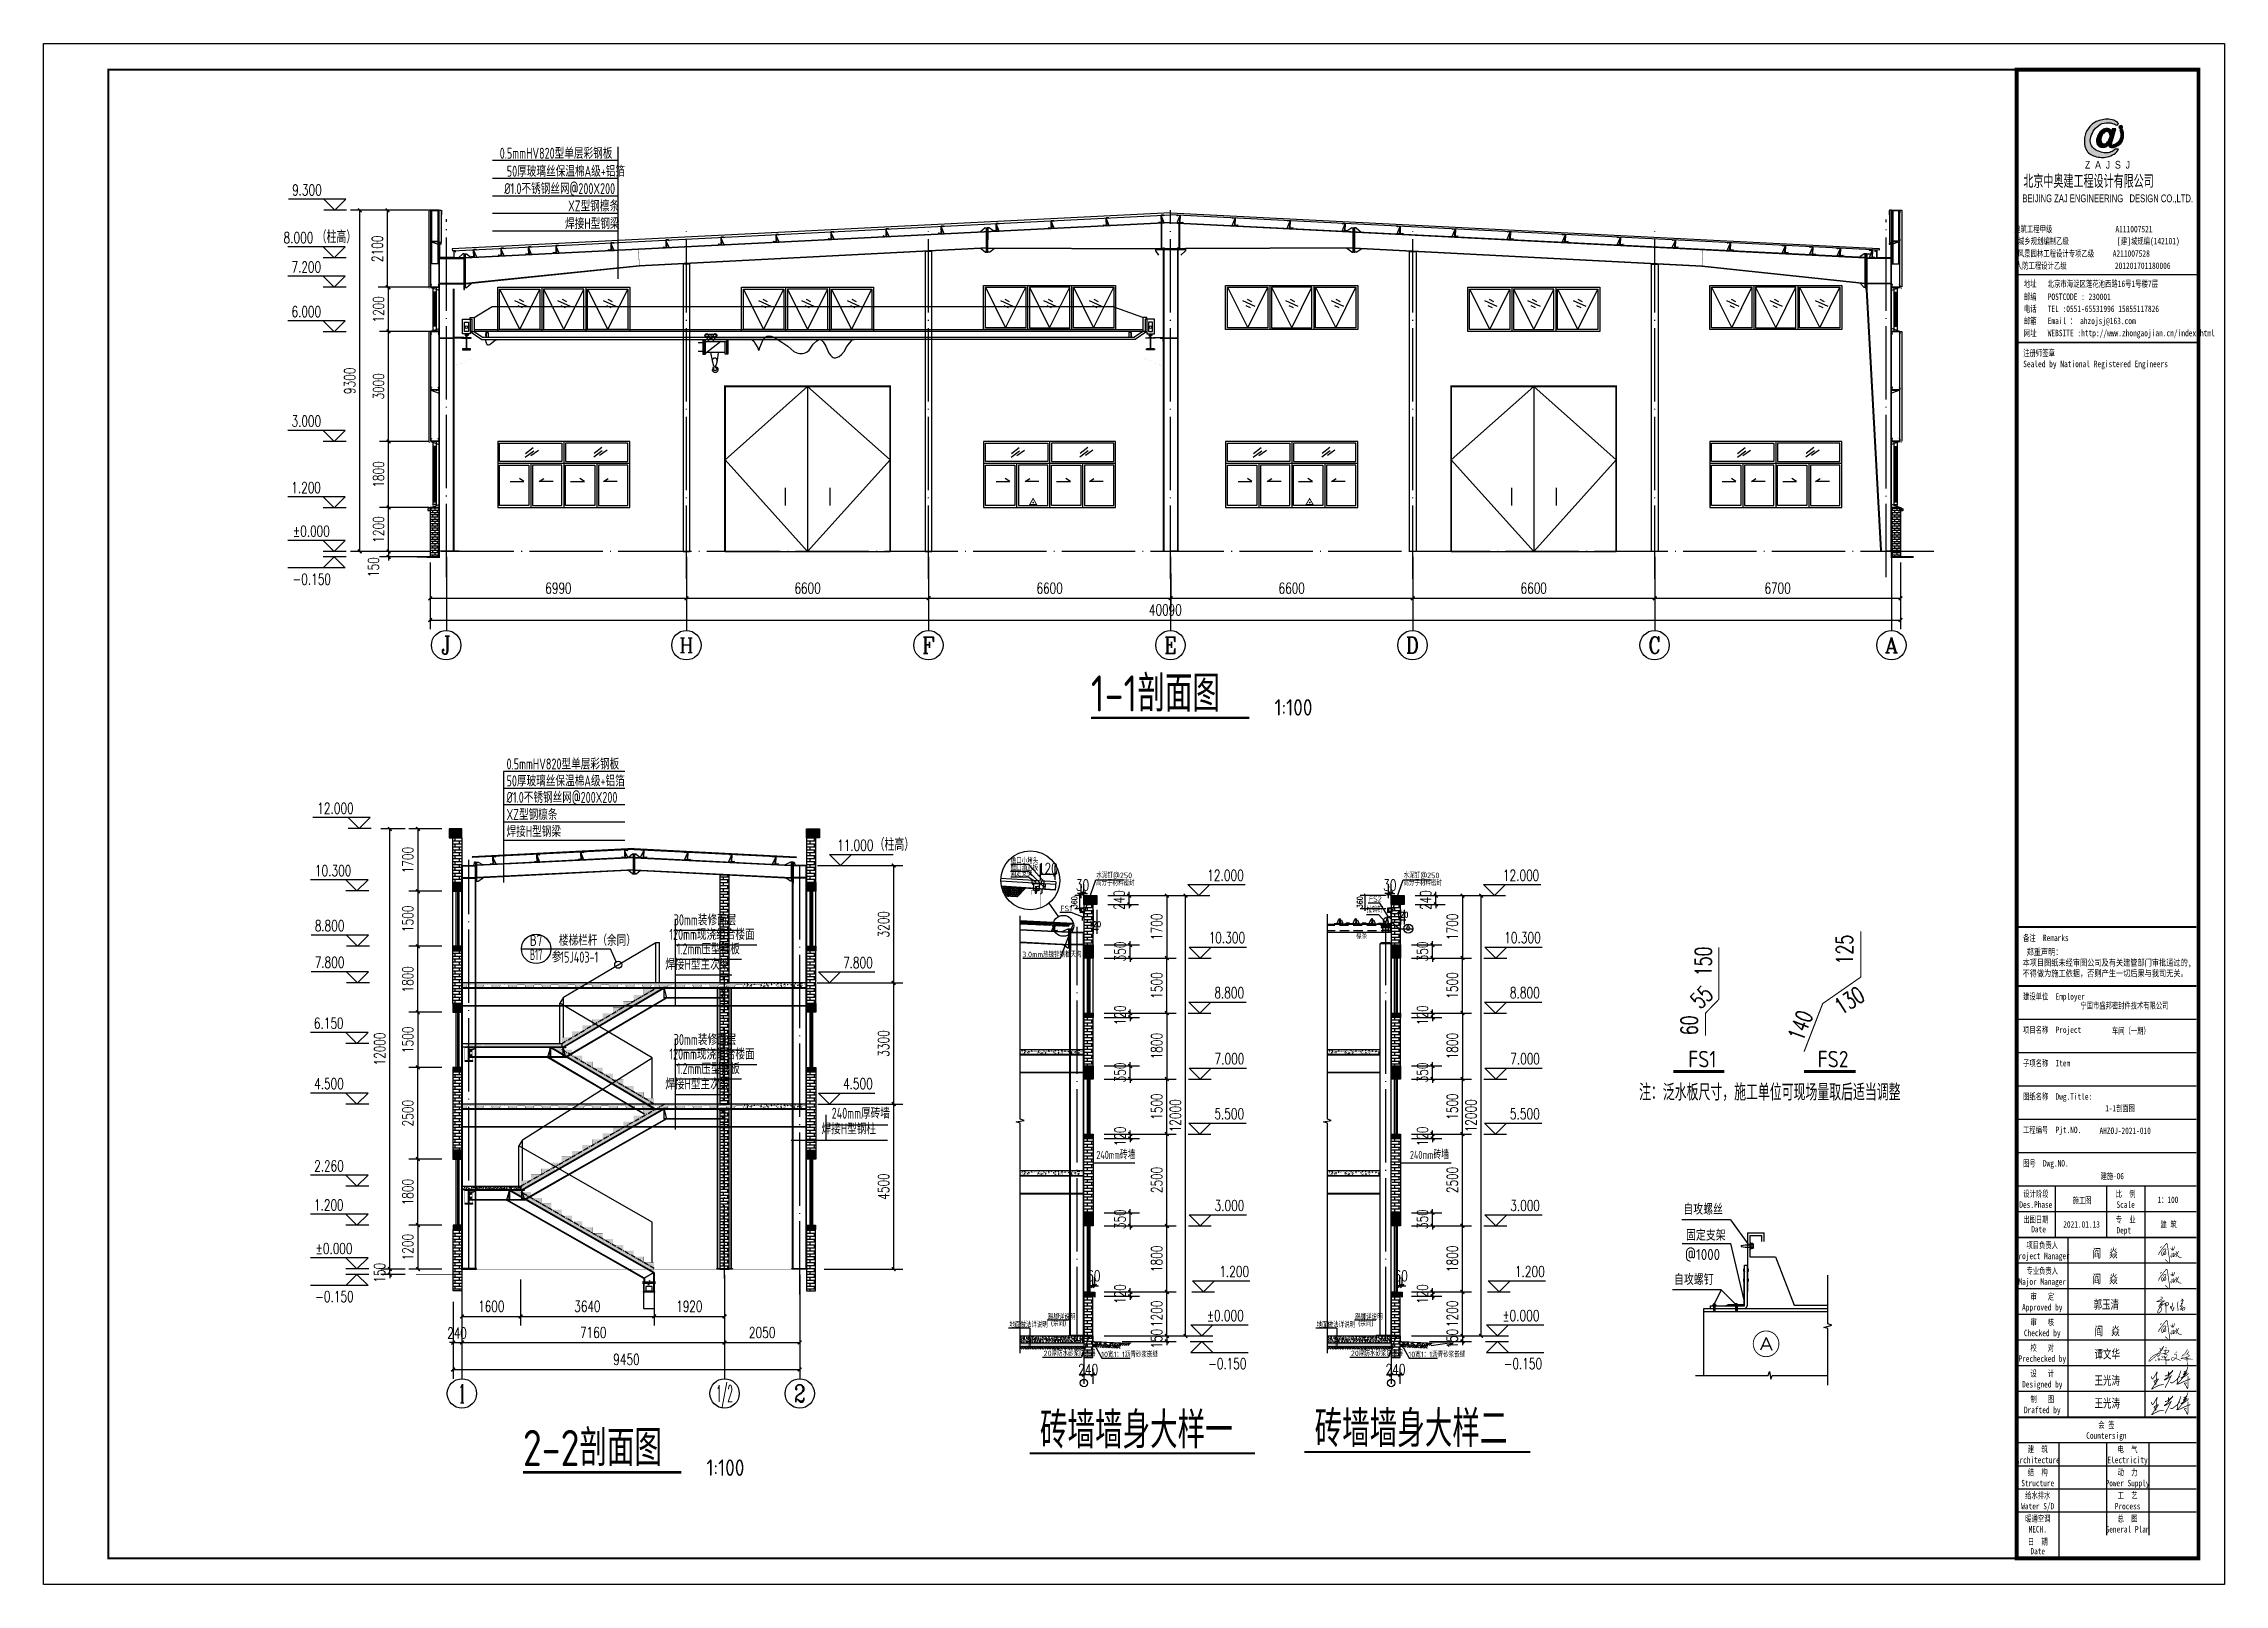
# Model space of a CAD drawing. Extents: x -89996 to 1006241, y -2176 to 440573.
# Drawn here: x 703708 to 763172, y 232896 to 274896 of the extents above; entities that cross this region are included whole.
import ezdxf
from ezdxf.enums import TextEntityAlignment as Align

# ---------------------------------------------------------------- set-up
doc = ezdxf.new("R2010")
doc.units = 0
doc.header["$LTSCALE"] = 1000
doc.header["$MEASUREMENT"] = 0
for name, pattern in [('0$0$CENTERX2', [4, 2.5, -0.5, 0.5, -0.5]), ('207', [0]), ('CENTERX2', [4, 2.5, -0.5, 0.5, -0.5]), ('CONTINOUS', [0]), ('DASH', [0.35, 0.25, -0.1]), ('DOTE', [2.42, 2, -0.2, 0.02, -0.2]), ('HIDDEN', [0.375, 0.25, -0.125]), ('JX', [2, 1, 1])]:
    doc.linetypes.add(name, pattern=pattern)
for name, color, linetype in [('002', 3, 'Continuous'), ('1000', 7, 'Continuous'), ('10104', 8, 'Continuous'), ('14', 2, 'Continuous'), ('8', 3, 'Continuous'), ('A-土建墙柱（含管井、立管）', 6, 'Continuous'), ('acw-poll', 3, 'Continuous'), ('APRO', 2, 'Continuous'), ('AXIS', 3, 'Continuous'), ('AXIS_DIM', 3, 'Continuous'), ('AXIS_TEXT', 7, 'Continuous'), ('BEAM_DE', 7, 'Continuous'), ('BOLT', 251, 'Continuous'), ('BORDER', 7, 'Continuous'), ('COLUMN', 9, 'Continuous'), ('DIM1', 6, 'Continuous'), ('DIM_IDEN', 3, 'Continuous'), ('DIM_SYMB', 3, 'Continuous'), ('DOTE', 1, 'DOTE'), ('FZX', 31, 'Continuous'), ('GJ', 4, 'Continuous'), ('GL', 150, 'Continuous'), ('GZ', 50, 'Continuous'), ('LAYER1', 7, 'Continuous'), ('LT', 27, 'Continuous'), ('MC', 132, 'Continuous'), ('Prof', 2, 'Continuous'), ('PUB_DIM', 3, 'Continuous'), ('PUB_HATCH', 8, 'Continuous'), ('PUB_SYMB_TEXT', 7, 'Continuous'), ('PUB_TEXT', 7, 'Continuous'), ('PUB_TITLE', 4, 'Continuous'), ('PZ', 202, 'Continuous'), ('REIN', 1, 'Continuous'), ('S', 2, 'Continuous'), ('STAIR', 2, 'Continuous'), ('STGJ_BOLT_THIN', 9, 'Continuous'), ('STQM_PL_THIN', 2, 'Continuous'), ('TEXT', 7, 'Continuous'), ('THIN', 7, 'Continuous'), ('WALL', 9, 'Continuous'), ('WINDOW', 4, 'Continuous'), ('WL', 10, 'Continuous'), ('ZHOU', 8, 'CENTERX2'), ('吊车', 221, 'Continuous'), ('图框文字', 120, 'Continuous'), ('图签', 3, 'Continuous'), ('型钢', 6, 'Continuous'), ('天沟', 2, 'Continuous'), ('柱子', 30, 'Continuous'), ('粗线', 5, 'Continuous')]:
    doc.layers.add(name, color=color, linetype=linetype)
doc.layers.add('10', color=9, linetype='Continuous', lineweight=18)
doc.styles.add('-GBCBIGGBENOR', font='GBENOR.shx', dxfattribs={"bigfont": 'GBCBIG.shx'})
doc.styles.add('_gyy_title_Arial', font='arial.ttf', dxfattribs={"width": 0.7})
doc.styles.add('_gyy_title_ST', font='', dxfattribs={"width": 0.8})
doc.styles.add('_TCH_AXIS', font='COMPLEX', dxfattribs={"bigfont": 'GBCBIG'})
doc.styles.add('_TCH_DIM', font='SIMPLEX', dxfattribs={"bigfont": 'GBCBIG'})
doc.styles.add('_TCH_DIM_T3', font='SIMPLEX', dxfattribs={"width": 0.705882, "bigfont": 'GBCBIG'})
doc.styles.add('_TCH_LABEL', font='COMPLEX', dxfattribs={"bigfont": 'GBCBIG'})
doc.styles.add('C', font='tssdeng.shx', dxfattribs={"height": 3, "bigfont": 'tssdchn.shx'})
doc.styles.add('COMP', font='complex', dxfattribs={"bigfont": 'hztxt'})
doc.styles.add('COMPLEX', font='COMPLEX')
doc.styles.add('DIM_FONT', font='SIMPLEX', dxfattribs={"width": 0.7, "bigfont": 'GBCBIG'})
doc.styles.add('HZ', font='txt.shx', dxfattribs={"width": 0.8, "bigfont": '000hztxt.shx'})
doc.styles.get("Standard").update_dxf_attribs({"font": 'gbenor.shx', "bigfont": 'gbcbig.shx'})
doc.styles.add('TSSD_Label', font='tssdeng.shx', dxfattribs={"width": 0.7, "bigfont": 'hztxt.shx'})
doc.styles.get('_gyy_title_ST').set_extended_font_data('SimSun')
doc.dimstyles.new('_TCH_ARCH&&100', dxfattribs={"dimtxt": 297.5, "dimasz": 100, "dimexe": 250, "dimexo": 300, "dimgap": 126.25, "dimtad": 1, "dimdec": 0, "dimzin": 0, "dimdsep": 46, "dimtxsty": '_TCH_DIM_T3', "dimblk": 'ARCHTICK', "dimcen": 0.09, "dimclrt": 7, "dimazin": 2, "dimtfac": 1, "dimtdec": 0, "dimtix": 1, "dimtmove": 2, "dimatfit": 3, "dimfxl": 0, "dimtolj": 1, "dimtzin": 0, "dimarcsym": 0})
doc.dimstyles.new('_TCH_ARCH&&50', dxfattribs={"dimtxt": 148.75, "dimasz": 50, "dimexe": 125, "dimexo": 150, "dimgap": 63.125, "dimtad": 1, "dimdec": 0, "dimzin": 0, "dimdsep": 46, "dimtxsty": '_TCH_DIM_T3', "dimblk": 'ARCHTICK', "dimcen": 0.09, "dimclrd": 3, "dimclre": 3, "dimclrt": 7, "dimazin": 2, "dimtfac": 1, "dimtdec": 0, "dimtix": 1, "dimtmove": 2, "dimatfit": 3, "dimfxl": 0, "dimtolj": 1, "dimtzin": 0, "dimarcsym": 0})
pattern_1 = [(135, (779544.965, 124734.5), (11.4904852, 11.4904852), []), (45, (779544.965, 124734.5), (11.4904852, -11.4904852), [])]
pattern_2 = [(0, (117864.75, -246671.62), (0, 80.138549), []), (90, (117864.75, -246671.62), (-120.1928, 80.138549), [80.13855, -80.13854])]
pattern_3 = [(135, (787923.878, 124734.5), (11.4904852, 11.4904852), []), (45, (787923.878, 124734.5), (11.4904852, -11.4904852), [])]
pattern_4 = [(0, (126243.66, -246671.62), (0, 80.138549), []), (90, (126243.66, -246671.62), (-120.1928, 80.138549), [80.13855, -80.13854])]
pattern_5 = [(0, (110115.33, -244851.96), (0, 80.138549), []), (90, (110115.33, -244851.96), (-120.1928, 80.138549), [80.13855, -80.13854])]
pattern_6 = [(0, (110302.21, -244851.96), (0, 80.138549), []), (90, (110302.21, -244851.96), (-120.1928, 80.138549), [80.13855, -80.13854])]

msp = doc.modelspace()

# ---------------------------------------------------------------- texts
at = {"style": '-GBCBIGGBENOR'}
for s, p in [('FS2', (739845.09, 251580.62)), ('FS1', (731430.45, 251320.73)), ('3.0mm热镀锌钢板天沟', (730391.28, 250067.17))]:
    msp.add_text(s, height=150, dxfattribs=at).set_placement(p, align=Align.MIDDLE_LEFT)
at = {"layer": 'APRO', "color": 7, "style": 'DIM_FONT', "width": 0.7}
for s, rotation, p in [('125', 90, (753039.74, 249794.02)), ('150', 90, (749188.59, 249473.54)), ('55', 44.395528, (748884.49, 248556.05)), ('130', 32.3644388, (752724.67, 248405.97)), ('60', 90, (748804.25, 247865.77)), ('140', 68.8887186, (751675.29, 247670.87))]:
    msp.add_text(s, height=450, rotation=rotation, dxfattribs=at).set_placement(p)
at = {"layer": 'AXIS_TEXT', "style": '_TCH_AXIS'}
for s, height, p, p2 in [('J', 496.07, (714554.21, 258249.91), (714814.05, 258249.91)), ('H', 405.52, (721041.25, 258295.18), (721427.46, 258295.18)), ('F', 445.44, (727664.67, 258275.22), (728004.05, 258275.22)), ('E', 445.44, (734264.67, 258275.22), (734604.05, 258275.22)), ('D', 435.26, (740858.18, 258280.31), (741210.53, 258280.31)), ('C', 455.69, (747471.61, 258270.09), (747797.1, 258270.09)), ('A', 425.18, (753912.14, 258285.35), (754276.58, 258285.35))]:
    msp.add_text(s, height=height, dxfattribs=at).set_placement(p, p2, align=Align.FIT)
at = {"layer": 'PUB_SYMB_TEXT', "linetype": '207', "ltscale": 0.5, "style": '-GBCBIGGBENOR'}
for s, p in [('踢脚详说明', (731091.78, 240111.22)), ('踢脚详说明', (739470.69, 240111.22)), ('地面做法详说明', (730041.64, 239897.86)), ('(余同)', (731172.34, 239934.22)), ('地面做法详说明', (738420.55, 239897.86)), ('(余同)', (739551.25, 239934.22)), ('20厚防水砂浆防潮层', (730974.59, 239118.46)), ('10宽1：1沥青砂浆嵌缝', (732543.22, 239088.16)), ('20厚防水砂浆防潮层', (739353.5, 239118.46)), ('10宽1：1沥青砂浆嵌缝', (740922.13, 239088.16))]:
    msp.add_text(s, height=150, dxfattribs=at).set_placement(p)
at = {"layer": 'PUB_TEXT'}
for s, height, style, width, p in [('9.300', 297.5, '_TCH_DIM', 0.705882, (710482.21, 270757.83)), ('8.000', 297.5, '_TCH_DIM', 0.705882, (710252.03, 269457.91)), ('7.200', 297.5, '_TCH_DIM', 0.705882, (710465.8, 268657.91)), ('6.000', 297.5, '_TCH_DIM', 0.705882, (710465.8, 267440.7)), ('3.000', 297.5, '_TCH_DIM', 0.705882, (710465.8, 264457.91)), ('1.200', 297.5, '_TCH_DIM', 0.705882, (710459.8, 262645.41)), ('%%P0.000', 297.5, '_TCH_DIM', 0.705882, (710504.8, 261457.91)), ('-0.150', 297.5, '_TCH_DIM', 0.705882, (710498.8, 260147.49)), ('1-1剖面图', 987.84, 'C', 0.8, (732264.61, 256686.81)), ('12.000', 297.5, '_TCH_DIM', 0.705882, (711171.65, 253902.48)), ('11.000', 297.5, '_TCH_DIM', 0.705882, (725345.58, 252895.35)), ('10.300', 297.5, '_TCH_DIM', 0.705882, (711108.06, 252202.48)), ('12.000', 297.5, '_TCH_DIM', 0.705882, (735440.24, 252075.11)), ('12.000', 297.5, '_TCH_DIM', 0.705882, (743501.12, 252075.11)), ('8.800', 297.5, '_TCH_DIM', 0.705882, (711100.47, 250702.48)), ('10.300', 297.5, '_TCH_DIM', 0.705882, (735477.88, 250375.11)), ('10.300', 297.5, '_TCH_DIM', 0.705882, (743538.76, 250375.11)), ('7.800', 297.5, '_TCH_DIM', 0.705882, (711100.47, 249702.48)), ('7.800', 297.5, '_TCH_DIM', 0.705882, (725507.09, 249694.77)), ('8.800', 297.5, '_TCH_DIM', 0.705882, (735632.03, 248875.11)), ('8.800', 297.5, '_TCH_DIM', 0.705882, (743692.91, 248875.11)), ('6.150', 297.5, '_TCH_DIM', 0.705882, (711078.06, 248044.77)), ('7.000', 297.5, '_TCH_DIM', 0.705882, (735637.88, 247075.11)), ('7.000', 297.5, '_TCH_DIM', 0.705882, (743698.76, 247075.11)), ('4.500', 297.5, '_TCH_DIM', 0.705882, (711084.06, 246394.77)), ('4.500', 297.5, '_TCH_DIM', 0.705882, (725507.09, 246394.77)), ('5.500', 297.5, '_TCH_DIM', 0.705882, (735632.03, 245575.11)), ('5.500', 297.5, '_TCH_DIM', 0.705882, (743692.91, 245575.11)), ('2.260', 297.5, '_TCH_DIM', 0.705882, (711084.06, 244154.77)), ('1.200', 297.5, '_TCH_DIM', 0.705882, (711078.06, 243089.98)), ('3.000', 297.5, '_TCH_DIM', 0.705882, (735637.88, 243075.11)), ('3.000', 297.5, '_TCH_DIM', 0.705882, (743698.76, 243075.11)), ('%%P0.000', 297.5, '_TCH_DIM', 0.705882, (711123.06, 241902.48)), ('1.200', 297.5, '_TCH_DIM', 0.705882, (735768.93, 241275.11)), ('1.200', 297.5, '_TCH_DIM', 0.705882, (743829.81, 241275.11)), ('-0.150', 297.5, '_TCH_DIM', 0.705882, (711117.06, 240592.06)), ('%%P0.000', 297.5, '_TCH_DIM', 0.705882, (735423.93, 240075.11)), ('%%P0.000', 297.5, '_TCH_DIM', 0.705882, (743484.81, 240075.11)), ('-0.150', 297.5, '_TCH_DIM', 0.705882, (735462.94, 238762.52)), ('-0.150', 297.5, '_TCH_DIM', 0.705882, (743523.82, 238762.52)), ('砖墙墙身大样一', 987.84, 'C', 0.8, (730876.63, 236603.4)), ('砖墙墙身大样二', 987.84, 'C', 0.8, (738367.11, 236641.26)), ('2-2剖面图', 987.84, 'C', 0.8, (716775.21, 236120.64))]:
    msp.add_text(s, height=height, dxfattribs=dict(at, style=style, width=width)).set_placement(p)
for s, height, style, p in [('（柱高）', 337.589, '_TCH_DIM', (711152.03, 269457.91)), ('（柱高）', 337.589, '_TCH_DIM', (726365.58, 252895.35)), ('拉铆钉', 150, '-GBCBIGGBENOR', (739782.01, 251212.21)), ('FS1', 450, '-GBCBIGGBENOR', (748551.5, 246989.87)), ('FS2', 450, '-GBCBIGGBENOR', (752080.49, 246989.87)), ('自攻螺丝', 300, '-GBCBIGGBENOR', (748419.22, 242972.28)), ('@1000', 300, '-GBCBIGGBENOR', (748464.41, 241738.28)), ('固定支架', 300, '-GBCBIGGBENOR', (748493.12, 242264.97)), ('自攻螺钉', 300, '-GBCBIGGBENOR', (748164.92, 241056.83))]:
    msp.add_text(s, height=height, dxfattribs=dict(at, style=style)).set_placement(p)
for p in [(737272.49, 256576.11), (721783.09, 235852.51)]:
    msp.add_text('1:100', height=450, dxfattribs=at).set_placement(p)
at = {"layer": 'PUB_TEXT', "style": '-GBCBIGGBENOR'}
for s, p in [('檐口滴水板', (730075.91, 252428.6, -4.01)), ('檐口小堵头', (730078.01, 252618.71, -4.01)), ('固定支架', (730073.46, 252271.78, -4.01)), ('水泥钉@250', (732415.94, 252223.22)), ('水泥钉@250', (740794.86, 252223.22)), ('高分子材料密封', (732406.08, 252021.52)), ('高分子材料密封', (740785, 252021.52)), ('檩条', (739499.44, 250571.69))]:
    msp.add_text(s, height=150, dxfattribs=at).set_placement(p, align=Align.MIDDLE_LEFT)
at = {"layer": 'PUB_TEXT', "style": '_TCH_LABEL'}
for s, height, width, p, p2 in [('A', 100, 1.173936, (740867.75, 250781.69), (740968.37, 250781.69)), ('-', 150, 0.782624, (740867.75, 250664.35), (740968.37, 250664.35))]:
    msp.add_text(s, height=height, dxfattribs=dict(at, width=width)).set_placement(p, p2, align=Align.FIT)
at = {"layer": 'PUB_TEXT', "linetype": 'ByBlock', "style": '-GBCBIGGBENOR'}
msp.add_text('注：泛水板尺寸，施工单位可现场量取后适当调整', height=450, dxfattribs=at).set_placement((747213.25, 246084.7))
at = {"layer": 'PUB_TITLE', "color": 6, "style": '_gyy_title_ST', "width": 0.7}
msp.add_text('1-1剖面图', height=172.328, dxfattribs=at).set_placement((760326.94, 245880.07), align=Align.MIDDLE)
for s, p in [('建施-06', (760115.64, 243939.05)), ('1：100', (761634.21, 243293.77))]:
    msp.add_text(s, height=172.328, dxfattribs=at).set_placement(p, align=Align.CENTER)
at = {"layer": 'THIN', "style": 'TSSD_Label', "width": 0.7}
for s, p in [('0.5mmHV820型单层彩钢板', (716145, 271758.58, -9.84)), ('50厚玻璃丝保温棉A级+铝箔', (716337.89, 271267.75, -9.84)), ('%%C1.0不锈钢丝网@200X200', (716268.27, 270793.63, -9.84)), ('XZ型钢檩条', (718010.9, 270321.07, -9.84)), ('焊接H型钢梁', (717927.05, 269840.02, -9.84)), ('0.5mmHV820型单层彩钢板', (716330.75, 255110.69, -1.74)), ('%%C1.0不锈钢丝网@200X200', (716330.75, 254198.94, -1.74)), ('50厚玻璃丝保温棉A级+铝箔', (716330.75, 254648.92, -1.74)), ('XZ型钢檩条', (716330.75, 253729.65, -1.74)), ('焊接H型钢梁', (716330.75, 253269.78, -1.74)), ('楼梯栏杆（余同）', (717758.21, 250302.17, -3.98)), ('参', (717565.01, 249853.36, -3.98)), ('15J403-1', (717798.33, 249844.13, -3.98))]:
    msp.add_text(s, height=300, dxfattribs=at).set_placement(p)
for s, height, p in [('30mm装修面层', 300, (722595.36, 250769.78, -1.74)), ('120mm现浇组合楼面', 300, (723096.99, 250373.99, -1.74)), ('1.2mm压型钢板', 300, (722691.81, 249978.2, -1.74)), ('焊接H型主次梁', 300, (722407.39, 249557.74, -1.74)), ('120mm现浇组合楼面', 300, (723096.99, 247111.75, -1.74)), ('30mm装修面层', 300, (722595.36, 247507.54, -1.74)), ('1.2mm压型钢板', 300, (722691.81, 246715.97, -1.74)), ('焊接H型主次梁', 300, (722407.39, 246295.51, -1.74)), ('240mm厚砖墙', 300, (726785.33, 245498.86, -3.98)), ('焊接H型钢柱', 300, (726404.38, 245075.4, -3.98)), ('240mm砖墙', 225, (733480.26, 244422.07)), ('240mm砖墙', 225, (742030.91, 244422.07))]:
    msp.add_text(s, height=height, dxfattribs=at).set_placement(p, align=Align.BOTTOM_RIGHT)
at = {"layer": 'THIN', "style": 'TSSD_Label'}
for s, width, p, p2 in [('B7', 0.843965, (716968, 250301.48, -3.98), (717308.83, 250301.48, -3.98)), ('B17', 0.575883, (716968.97, 249911.78, -3.98), (717307.86, 249911.78, -3.98))]:
    msp.add_text(s, height=300, dxfattribs=dict(at, width=width)).set_placement(p, p2, align=Align.FIT)

# ---------------------------------------------------------------- blocks, each defined once
blk = doc.blocks.new('_ArchTick')
at = {"color": 0, "linetype": 'ByBlock', "const_width": 0.4}
blk.add_lwpolyline([(-0.5, -0.5), (0.5, 0.5)], dxfattribs=at)
blk = doc.blocks.new('*D118')
at = {"layer": 'AXIS', "color": 0, "lineweight": -2, "transparency": 16777216}
for p, q in [((714224, 262253), (712865, 262253)), ((713115, 261053), (713115, 262253)), ((714218, 261053), (712865, 261053))]:
    blk.add_line(p, q, dxfattribs=at)
at = {"layer": 'Defpoints', "color": 0, "transparency": 16777216}
for p in [(713115, 262253), (714524, 262253), (714518, 261053)]:
    blk.add_point(p, dxfattribs=at)
at = {"layer": 'AXIS', "color": 0, "lineweight": -2, "transparency": 16777216, "xscale": 100, "yscale": 100, "zscale": 100}
for p, rotation in [((713115, 262253), 90), ((713115, 261053), 270)]:
    blk.add_blockref('_ArchTick', p, dxfattribs=dict(at, rotation=rotation))
at = {"layer": 'AXIS', "color": 7, "transparency": 16777216, "insert": (712840, 261653), "char_height": 297.5, "attachment_point": 5, "rotation": 90, "style": '_TCH_DIM_T3'}
blk.add_mtext('\\A1;1200', dxfattribs=at)
blk = doc.blocks.new('*D119')
at = {"layer": 'AXIS', "color": 0, "lineweight": -2, "transparency": 16777216}
for p, q in [((714224, 264053), (712865, 264053)), ((713115, 262253), (713115, 264053)), ((714224, 262253), (712865, 262253))]:
    blk.add_line(p, q, dxfattribs=at)
at = {"layer": 'Defpoints', "color": 0, "transparency": 16777216}
for p in [(713115, 264053), (714524, 264053), (714524, 262253)]:
    blk.add_point(p, dxfattribs=at)
at = {"layer": 'AXIS', "color": 0, "lineweight": -2, "transparency": 16777216, "xscale": 100, "yscale": 100, "zscale": 100}
for p, rotation in [((713115, 264053), 90), ((713115, 262253), 270)]:
    blk.add_blockref('_ArchTick', p, dxfattribs=dict(at, rotation=rotation))
at = {"layer": 'AXIS', "color": 7, "transparency": 16777216, "insert": (712840, 263153), "char_height": 297.5, "attachment_point": 5, "rotation": 90, "style": '_TCH_DIM_T3'}
blk.add_mtext('\\A1;1800', dxfattribs=at)
blk = doc.blocks.new('*D120')
at = {"layer": 'AXIS', "color": 0, "lineweight": -2, "transparency": 16777216}
for p, q in [((714240, 267053), (712865, 267053)), ((713115, 264053), (713115, 267053)), ((714224, 264053), (712865, 264053))]:
    blk.add_line(p, q, dxfattribs=at)
at = {"layer": 'Defpoints', "color": 0, "transparency": 16777216}
for p in [(713115, 267053), (714540, 267053, -4), (714524, 264053)]:
    blk.add_point(p, dxfattribs=at)
at = {"layer": 'AXIS', "color": 0, "lineweight": -2, "transparency": 16777216, "xscale": 100, "yscale": 100, "zscale": 100}
for p, rotation in [((713115, 267053), 90), ((713115, 264053), 270)]:
    blk.add_blockref('_ArchTick', p, dxfattribs=dict(at, rotation=rotation))
at = {"layer": 'AXIS', "color": 7, "transparency": 16777216, "insert": (712840, 265553), "char_height": 297.5, "attachment_point": 5, "rotation": 90, "style": '_TCH_DIM_T3'}
blk.add_mtext('\\A1;3000', dxfattribs=at)
blk = doc.blocks.new('*D121')
at = {"layer": 'AXIS', "color": 0, "lineweight": -2, "transparency": 16777216}
for p, q in [((714224, 268253), (712865, 268253)), ((713115, 267053), (713115, 268253)), ((714240, 267053), (712865, 267053))]:
    blk.add_line(p, q, dxfattribs=at)
at = {"layer": 'Defpoints', "color": 0, "transparency": 16777216}
for p in [(713115, 268253), (714524, 268253), (714540, 267053, -4)]:
    blk.add_point(p, dxfattribs=at)
at = {"layer": 'AXIS', "color": 0, "lineweight": -2, "transparency": 16777216, "xscale": 100, "yscale": 100, "zscale": 100}
for p, rotation in [((713115, 268253), 90), ((713115, 267053), 270)]:
    blk.add_blockref('_ArchTick', p, dxfattribs=dict(at, rotation=rotation))
at = {"layer": 'AXIS', "color": 7, "transparency": 16777216, "insert": (712840, 267653), "char_height": 297.5, "attachment_point": 5, "rotation": 90, "style": '_TCH_DIM_T3'}
blk.add_mtext('\\A1;1200', dxfattribs=at)
blk = doc.blocks.new('*D122')
at = {"layer": 'AXIS', "color": 0, "lineweight": -2, "transparency": 16777216}
for p, q in [((714190, 270353), (712832, 270353)), ((713082, 268253), (713082, 270353)), ((714224, 268253), (712832, 268253))]:
    blk.add_line(p, q, dxfattribs=at)
at = {"layer": 'Defpoints', "color": 0, "transparency": 16777216}
for p in [(713082, 270353), (714490, 270353), (714524, 268253)]:
    blk.add_point(p, dxfattribs=at)
at = {"layer": 'AXIS', "color": 0, "lineweight": -2, "transparency": 16777216, "xscale": 100, "yscale": 100, "zscale": 100}
for p, rotation in [((713082, 270353), 90), ((713082, 268253), 270)]:
    blk.add_blockref('_ArchTick', p, dxfattribs=dict(at, rotation=rotation))
at = {"layer": 'AXIS', "color": 7, "transparency": 16777216, "insert": (712807, 269303), "char_height": 297.5, "attachment_point": 5, "rotation": 90, "style": '_TCH_DIM_T3'}
blk.add_mtext('\\A1;2100', dxfattribs=at)
blk = doc.blocks.new('*D123')
at = {"layer": 'AXIS', "color": 0, "lineweight": -2, "transparency": 16777216}
for p, q in [((714218, 261053), (712865, 261053)), ((713115, 261053), (713115, 261153)), ((713115, 261053), (713115, 260903)), ((714179, 260903), (712865, 260903)), ((713115, 260903), (713115, 260803))]:
    blk.add_line(p, q, dxfattribs=at)
at = {"layer": 'Defpoints', "color": 0, "transparency": 16777216}
for p in [(714518, 261053), (713115, 260903), (714479, 260903)]:
    blk.add_point(p, dxfattribs=at)
at = {"layer": 'AXIS', "color": 0, "lineweight": -2, "transparency": 16777216, "xscale": 100, "yscale": 100, "zscale": 100}
for p, rotation in [((713115, 261053), 270), ((713115, 260903), 90)]:
    blk.add_blockref('_ArchTick', p, dxfattribs=dict(at, rotation=rotation))
at = {"layer": 'AXIS', "color": 7, "transparency": 16777216, "insert": (712703, 260626), "char_height": 297.5, "attachment_point": 5, "rotation": 90, "style": '_TCH_DIM_T3'}
blk.add_mtext('\\A1;150', dxfattribs=at)
blk = doc.blocks.new('*D124')
at = {"layer": 'AXIS', "color": 0, "lineweight": -2, "transparency": 16777216}
for p, q in [((714186, 270353), (712080, 270353)), ((712330, 261053), (712330, 270353)), ((714240, 261053), (712080, 261053))]:
    blk.add_line(p, q, dxfattribs=at)
at = {"layer": 'Defpoints', "color": 0, "transparency": 16777216}
for p in [(712330, 270353), (714486, 270353), (714540, 261053)]:
    blk.add_point(p, dxfattribs=at)
at = {"layer": 'AXIS', "color": 0, "lineweight": -2, "transparency": 16777216, "xscale": 100, "yscale": 100, "zscale": 100}
for p, rotation in [((712330, 270353), 90), ((712330, 261053), 270)]:
    blk.add_blockref('_ArchTick', p, dxfattribs=dict(at, rotation=rotation))
at = {"layer": 'AXIS', "color": 7, "transparency": 16777216, "insert": (712055, 265703), "char_height": 297.5, "attachment_point": 5, "rotation": 90, "style": '_TCH_DIM_T3'}
blk.add_mtext('\\A1;9300', dxfattribs=at)
blk = doc.blocks.new('4')
at = {"layer": 'LT', "color": 1, "linetype": 'Continuous'}
for p, q in [((1121054, 121886, -8), (1121014, 121884, -8)), ((1121054, 121886, -8), (1121014, 121884, -8)), ((1121058, 121794, -8), (1121019, 121792, -8)), ((1121058, 121794, -8), (1121019, 121792, -8))]:
    blk.add_line(p, q, dxfattribs=at)
at = {"layer": 'LT', "elevation": -8}
blk.add_lwpolyline([(1121032, 121929, -0.414214), (1121041, 121940), (1121097, 121943), (1121111, 121930), (1121113, 121932), (1121098, 121946), (1121038, 121943, 0.414214), (1121028, 121932), (1121037, 121755, -0.414214), (1121028, 121745), (1120972, 121742), (1120958, 121755), (1120956, 121753), (1120971, 121739), (1121031, 121742, 0.414214), (1121040, 121753), (1121032, 121929)], format="xyb", dxfattribs=at)
at = {"layer": 'LT', "elevation": -4}
for points in [[(1121032, 121924), (1121038, 121925), (1121047, 121733), (1121041, 121733)], [(1121038, 121915), (1121047, 121733), (1121117, 121736)]]:
    blk.add_lwpolyline(points, close=True, dxfattribs=at)
at = {"layer": 'LT', "color": 1, "linetype": 'Continuous'}
for points in [[(1121031, 121872, -8), (1121030, 121897, -8), (1121040, 121873, -8), (1121039, 121897, -8)], [(1121031, 121872, -8), (1121030, 121897, -8), (1121040, 121873, -8), (1121039, 121897, -8)], [(1121035, 121805, -8), (1121036, 121781, -8), (1121044, 121806, -8), (1121045, 121781, -8)], [(1121035, 121805, -8), (1121036, 121781, -8), (1121044, 121806, -8), (1121045, 121781, -8)]]:
    blk.add_solid(points, dxfattribs=at)
blk = doc.blocks.new('Screw25')
at = {"layer": 'BOLT', "linetype": 'HIDDEN'}
for p, q in [((-4, 10), (4, 10)), ((-4, 4.2), (-4, 10)), ((-2.5, 4.2), (-2.5, 10)), ((2.5, 10), (2.5, 4.2)), ((4, 10), (4, 4.2)), ((-4, -6), (4, -4)), ((-4, -8), (4, -6)), ((-4, -10), (4, -8)), ((-4, -12), (4, -10)), ((-4, -14), (4, -12)), ((-4, -16), (4, -14)), ((-4, -18), (4, -16))]:
    blk.add_line(p, q, dxfattribs=at)
for points in [[(9, 3), (9, 2), (-9, 2), (-9, 3)], [(-5, 4.2), (-5, 3), (5, 3), (5, 4.2)]]:
    blk.add_lwpolyline(points, close=True, dxfattribs=at)
for points in [[(7.5, 2), (7.5, 0), (-7.5, 0), (-7.5, 2)], [(-3, 0), (-3, -22), (0, -27), (3, -22), (3, 0)], [(0, -27), (1, -21), (3, -19), (1, -18), (-3, -20)]]:
    blk.add_lwpolyline(points, dxfattribs=at)
blk = doc.blocks.new('A$C7F964DE0')
at = {"layer": 'acw-poll', "xscale": 0.0735, "yscale": 0.0735, "zscale": 0.0735, "rotation": 179.9999999999836}
blk.add_blockref('Screw25', (-0.84, -1.91), dxfattribs=at)
blk = doc.blocks.new('_Dot')
at = {"color": 0, "linetype": 'ByBlock', "lineweight": -2}
blk.add_line((-0.5, 0), (-1, 0), dxfattribs=at)
at = {"color": 0, "linetype": 'ByBlock', "const_width": 0.5}
blk.add_lwpolyline([(-0.25, 0, 1), (0.25, 0, 1)], format="xyb", close=True, dxfattribs=at)
blk = doc.blocks.new('*D151')
at = {"layer": 'AXIS', "color": 0, "lineweight": -2, "transparency": 16777216}
for p, q in [((731999, 251729), (731899, 251729)), ((731999, 251605), (731999, 251979)), ((731999, 251729), (732074, 251729)), ((732074, 251561), (732074, 251979)), ((732074, 251729), (732174, 251729))]:
    blk.add_line(p, q, dxfattribs=at)
at = {"layer": 'Defpoints', "color": 0, "transparency": 16777216}
for p in [(732074, 251729), (731999, 251305), (732074, 251261)]:
    blk.add_point(p, dxfattribs=at)
at = {"layer": 'AXIS', "color": 0, "lineweight": -2, "transparency": 16777216, "xscale": 100, "yscale": 100, "zscale": 100}
for p, rotation in [((731999, 251729), 359.9992458510661), ((732074, 251729), 179.9992458510661)]:
    blk.add_blockref('_ArchTick', p, dxfattribs=dict(at, rotation=rotation))
at = {"layer": 'AXIS', "color": 7, "transparency": 16777216, "insert": (732037, 251958), "char_height": 297.5, "attachment_point": 5, "rotation": 359.99925, "style": '_TCH_DIM_T3'}
blk.add_mtext('\\A1;30', dxfattribs=at)
blk = doc.blocks.new('*D152')
at = {"layer": 'AXIS', "color": 0, "lineweight": -2, "transparency": 16777216}
for p, q in [((730892, 252102), (730892, 252496)), ((731292, 252246), (730892, 252246)), ((731292, 252102), (731292, 252496))]:
    blk.add_line(p, q, dxfattribs=at)
at = {"layer": 'Defpoints', "color": 0, "transparency": 16777216}
for p in [(730892, 252246), (730892, 251802), (731292, 251802)]:
    blk.add_point(p, dxfattribs=at)
at = {"layer": 'AXIS', "color": 0, "lineweight": -2, "transparency": 16777216, "xscale": 100, "yscale": 100, "zscale": 100, "rotation": 180}
blk.add_blockref('_ArchTick', (730892, 252246), dxfattribs=at)
at = {"layer": 'AXIS', "color": 0, "lineweight": -2, "transparency": 16777216, "xscale": 100, "yscale": 100, "zscale": 100}
blk.add_blockref('_ArchTick', (731292, 252246), dxfattribs=at)
at = {"layer": 'AXIS', "color": 7, "transparency": 16777216, "insert": (731092, 252410), "char_height": 297.5, "attachment_point": 5, "style": '_TCH_DIM_T3'}
blk.add_mtext('\\A1;120', dxfattribs=at)
blk = doc.blocks.new('*D153')
at = {"layer": 'AXIS', "color": 0, "lineweight": -2, "transparency": 16777216}
for p, q in [((733121, 239670), (734586, 239670)), ((734336, 239670), (734336, 239770)), ((734336, 239670), (734336, 239518)), ((733121, 239518), (734586, 239518)), ((734336, 239518), (734336, 239418))]:
    blk.add_line(p, q, dxfattribs=at)
at = {"layer": 'Defpoints', "color": 0, "transparency": 16777216}
for p in [(732821, 239670), (732821, 239518), (734336, 239518)]:
    blk.add_point(p, dxfattribs=at)
at = {"layer": 'AXIS', "color": 0, "lineweight": -2, "transparency": 16777216, "xscale": 100, "yscale": 100, "zscale": 100}
for p, rotation in [((734336, 239670), 270), ((734336, 239518), 90)]:
    blk.add_blockref('_ArchTick', p, dxfattribs=dict(at, rotation=rotation))
at = {"layer": 'AXIS', "color": 7, "transparency": 16777216, "insert": (734061, 239594), "char_height": 297.5, "attachment_point": 5, "rotation": 90, "style": '_TCH_DIM_T3'}
blk.add_mtext('\\A1;150', dxfattribs=at)
blk = doc.blocks.new('_INDEX1')
at = {"const_width": 0.035}
blk.add_lwpolyline([(-0.5, 0, 1), (0.5, 0, 1)], format="xyb", close=True, dxfattribs=at)
at = {"style": 'COMP', "width": 2.333333}
blk.add_attdef('1', text='', height=0.5, dxfattribs=at).set_placement((-0.25, -0.25), (0.25, -0.25), align=Align.FIT)
blk = doc.blocks.new('*D154')
at = {"layer": 'AXIS', "color": 0, "lineweight": -2, "transparency": 16777216}
for p, q in [((732624, 243027), (733586, 243027)), ((732624, 242670), (733586, 242670)), ((733336, 243027), (733336, 243127)), ((733336, 242670), (733336, 243027)), ((733336, 242670), (733336, 242570))]:
    blk.add_line(p, q, dxfattribs=at)
at = {"layer": 'Defpoints', "color": 0, "transparency": 16777216}
for p in [(732324, 243027), (732324, 242670), (733336, 243027)]:
    blk.add_point(p, dxfattribs=at)
at = {"layer": 'AXIS', "color": 0, "lineweight": -2, "transparency": 16777216, "xscale": 100, "yscale": 100, "zscale": 100}
for p, rotation in [((733336, 243027), 270), ((733336, 242670), 90)]:
    blk.add_blockref('_ArchTick', p, dxfattribs=dict(at, rotation=rotation))
at = {"layer": 'AXIS', "color": 7, "transparency": 16777216, "insert": (733061, 242849), "char_height": 297.5, "attachment_point": 5, "rotation": 90, "style": '_TCH_DIM_T3'}
blk.add_mtext('\\A1;350', dxfattribs=at)
blk = doc.blocks.new('*D155')
at = {"layer": 'AXIS', "color": 0, "lineweight": -2, "transparency": 16777216}
for p, q in [((732624, 240870), (733586, 240870)), ((733336, 240870), (733336, 240970)), ((733336, 240870), (733336, 240750)), ((732624, 240750), (733586, 240750)), ((733336, 240750), (733336, 240650))]:
    blk.add_line(p, q, dxfattribs=at)
at = {"layer": 'Defpoints', "color": 0, "transparency": 16777216}
for p in [(732324, 240870), (732324, 240750), (733336, 240750)]:
    blk.add_point(p, dxfattribs=at)
at = {"layer": 'AXIS', "color": 0, "lineweight": -2, "transparency": 16777216, "xscale": 100, "yscale": 100, "zscale": 100}
for p, rotation in [((733336, 240870), 270), ((733336, 240750), 90)]:
    blk.add_blockref('_ArchTick', p, dxfattribs=dict(at, rotation=rotation))
at = {"layer": 'AXIS', "color": 7, "transparency": 16777216, "insert": (733061, 240810), "char_height": 297.5, "attachment_point": 5, "rotation": 90, "style": '_TCH_DIM_T3'}
blk.add_mtext('\\A1;120', dxfattribs=at)
blk = doc.blocks.new('*D156')
at = {"layer": 'AXIS', "color": 3, "lineweight": -2, "transparency": 16777216}
for p, q in [((732324, 251280), (732324, 250629)), ((732424, 251280), (732424, 250629)), ((732324, 250754), (732274, 250754)), ((732324, 250754), (732424, 250754)), ((732424, 250754), (732474, 250754))]:
    blk.add_line(p, q, dxfattribs=at)
at = {"layer": 'Defpoints', "color": 0, "transparency": 16777216}
for p in [(732324, 251430), (732424, 251430), (732424, 250754)]:
    blk.add_point(p, dxfattribs=at)
at = {"layer": 'AXIS', "color": 3, "lineweight": -2, "transparency": 16777216, "xscale": 50, "yscale": 50, "zscale": 50}
blk.add_blockref('_ArchTick', (732324, 250754), dxfattribs=at)
at = {"layer": 'AXIS', "color": 3, "lineweight": -2, "transparency": 16777216, "xscale": 50, "yscale": 50, "zscale": 50, "rotation": 180}
blk.add_blockref('_ArchTick', (732424, 250754), dxfattribs=at)
at = {"layer": 'AXIS', "color": 7, "transparency": 16777216, "insert": (732374, 250891), "char_height": 148.8, "attachment_point": 5, "style": '_TCH_DIM_T3'}
blk.add_mtext('\\A1;120', dxfattribs=at)
blk = doc.blocks.new('*D157')
at = {"layer": 'AXIS', "color": 0, "lineweight": -2, "transparency": 16777216}
for p, q in [((732624, 245170), (733586, 245170)), ((732624, 245050), (733586, 245050)), ((733336, 245170), (733336, 245270)), ((733336, 245170), (733336, 245050)), ((733336, 245050), (733336, 244950))]:
    blk.add_line(p, q, dxfattribs=at)
at = {"layer": 'Defpoints', "color": 0, "transparency": 16777216}
for p in [(732324, 245170), (732324, 245050), (733336, 245050)]:
    blk.add_point(p, dxfattribs=at)
at = {"layer": 'AXIS', "color": 0, "lineweight": -2, "transparency": 16777216, "xscale": 100, "yscale": 100, "zscale": 100}
for p, rotation in [((733336, 245170), 270), ((733336, 245050), 90)]:
    blk.add_blockref('_ArchTick', p, dxfattribs=dict(at, rotation=rotation))
at = {"layer": 'AXIS', "color": 7, "transparency": 16777216, "insert": (733061, 245110), "char_height": 297.5, "attachment_point": 5, "rotation": 90, "style": '_TCH_DIM_T3'}
blk.add_mtext('\\A1;120', dxfattribs=at)
blk = doc.blocks.new('*D158')
at = {"layer": 'AXIS', "color": 0, "lineweight": -2, "transparency": 16777216}
for p, q in [((732314, 241031), (732214, 241031)), ((732314, 241050), (732314, 241281)), ((732314, 241031), (732375, 241031)), ((732375, 241044), (732375, 241281)), ((732375, 241031), (732475, 241031))]:
    blk.add_line(p, q, dxfattribs=at)
at = {"layer": 'Defpoints', "color": 0, "transparency": 16777216}
for p in [(732375, 241031), (732314, 240750), (732375, 240744)]:
    blk.add_point(p, dxfattribs=at)
at = {"layer": 'AXIS', "color": 0, "lineweight": -2, "transparency": 16777216, "xscale": 100, "yscale": 100, "zscale": 100}
blk.add_blockref('_ArchTick', (732314, 241031), dxfattribs=at)
at = {"layer": 'AXIS', "color": 0, "lineweight": -2, "transparency": 16777216, "xscale": 100, "yscale": 100, "zscale": 100, "rotation": 180}
blk.add_blockref('_ArchTick', (732375, 241031), dxfattribs=at)
at = {"layer": 'AXIS', "color": 7, "transparency": 16777216, "insert": (732345, 241306), "char_height": 297.5, "attachment_point": 5, "style": '_TCH_DIM_T3'}
blk.add_mtext('\\A1;60', dxfattribs=at)
blk = doc.blocks.new('*D159')
at = {"layer": 'AXIS', "color": 0, "lineweight": -2, "transparency": 16777216}
for p, q in [((732724, 251670), (733560, 251670)), ((733310, 251670), (733310, 251770)), ((733310, 251430), (733310, 251670)), ((732724, 251430), (733560, 251430)), ((733310, 251430), (733310, 251330))]:
    blk.add_line(p, q, dxfattribs=at)
at = {"layer": 'Defpoints', "color": 0, "transparency": 16777216}
for p in [(732424, 251670), (733310, 251670), (732424, 251430)]:
    blk.add_point(p, dxfattribs=at)
at = {"layer": 'AXIS', "color": 0, "lineweight": -2, "transparency": 16777216, "xscale": 100, "yscale": 100, "zscale": 100}
for p, rotation in [((733310, 251670), 270), ((733310, 251430), 90)]:
    blk.add_blockref('_ArchTick', p, dxfattribs=dict(at, rotation=rotation))
at = {"layer": 'AXIS', "color": 7, "transparency": 16777216, "insert": (733035, 251550), "char_height": 297.5, "attachment_point": 5, "rotation": 90, "style": '_TCH_DIM_T3'}
blk.add_mtext('\\A1;240', dxfattribs=at)
blk = doc.blocks.new('*D160')
at = {"layer": 'AXIS', "color": 0, "lineweight": -2, "transparency": 16777216}
for p, q in [((732074, 238613), (731974, 238613)), ((732074, 238780), (732074, 238363)), ((732074, 238613), (732314, 238613)), ((732314, 238780), (732314, 238363)), ((732314, 238613), (732414, 238613))]:
    blk.add_line(p, q, dxfattribs=at)
at = {"layer": 'Defpoints', "color": 0, "transparency": 16777216}
for p in [(732074, 239080), (732314, 239080), (732314, 238613)]:
    blk.add_point(p, dxfattribs=at)
at = {"layer": 'AXIS', "color": 0, "lineweight": -2, "transparency": 16777216, "xscale": 100, "yscale": 100, "zscale": 100}
blk.add_blockref('_ArchTick', (732074, 238613), dxfattribs=at)
at = {"layer": 'AXIS', "color": 0, "lineweight": -2, "transparency": 16777216, "xscale": 100, "yscale": 100, "zscale": 100, "rotation": 180}
blk.add_blockref('_ArchTick', (732314, 238613), dxfattribs=at)
at = {"layer": 'AXIS', "color": 7, "transparency": 16777216, "insert": (732191, 238752), "char_height": 297.5, "attachment_point": 5, "style": '_TCH_DIM_T3'}
blk.add_mtext('\\A1;240', dxfattribs=at)
blk = doc.blocks.new('*D161')
at = {"layer": 'AXIS', "color": 0, "lineweight": -2, "transparency": 16777216}
for p, q in [((732624, 240870), (734586, 240870)), ((734336, 239670), (734336, 240870)), ((732624, 239670), (734586, 239670))]:
    blk.add_line(p, q, dxfattribs=at)
at = {"layer": 'Defpoints', "color": 0, "transparency": 16777216}
for p in [(732324, 240870), (734336, 240870), (732324, 239670)]:
    blk.add_point(p, dxfattribs=at)
at = {"layer": 'AXIS', "color": 0, "lineweight": -2, "transparency": 16777216, "xscale": 100, "yscale": 100, "zscale": 100}
for p, rotation in [((734336, 240870), 90), ((734336, 239670), 270)]:
    blk.add_blockref('_ArchTick', p, dxfattribs=dict(at, rotation=rotation))
at = {"layer": 'AXIS', "color": 7, "transparency": 16777216, "insert": (734061, 240270), "char_height": 297.5, "attachment_point": 5, "rotation": 90, "style": '_TCH_DIM_T3'}
blk.add_mtext('\\A1;1200', dxfattribs=at)
blk = doc.blocks.new('*D162')
at = {"layer": 'AXIS', "color": 0, "lineweight": -2, "transparency": 16777216}
for p, q in [((732624, 242670), (734586, 242670)), ((734336, 240870), (734336, 242670)), ((732624, 240870), (734586, 240870))]:
    blk.add_line(p, q, dxfattribs=at)
at = {"layer": 'Defpoints', "color": 0, "transparency": 16777216}
for p in [(732324, 242670), (734336, 242670), (732324, 240870)]:
    blk.add_point(p, dxfattribs=at)
at = {"layer": 'AXIS', "color": 0, "lineweight": -2, "transparency": 16777216, "xscale": 100, "yscale": 100, "zscale": 100}
for p, rotation in [((734336, 242670), 90), ((734336, 240870), 270)]:
    blk.add_blockref('_ArchTick', p, dxfattribs=dict(at, rotation=rotation))
at = {"layer": 'AXIS', "color": 7, "transparency": 16777216, "insert": (734061, 241770), "char_height": 297.5, "attachment_point": 5, "rotation": 90, "style": '_TCH_DIM_T3'}
blk.add_mtext('\\A1;1800', dxfattribs=at)
blk = doc.blocks.new('*D163')
at = {"layer": 'AXIS', "color": 0, "lineweight": -2, "transparency": 16777216}
for p, q in [((732624, 245170), (734586, 245170)), ((734336, 242670), (734336, 245170)), ((732624, 242670), (734586, 242670))]:
    blk.add_line(p, q, dxfattribs=at)
at = {"layer": 'Defpoints', "color": 0, "transparency": 16777216}
for p in [(732324, 245170), (734336, 245170), (732324, 242670)]:
    blk.add_point(p, dxfattribs=at)
at = {"layer": 'AXIS', "color": 0, "lineweight": -2, "transparency": 16777216, "xscale": 100, "yscale": 100, "zscale": 100}
for p, rotation in [((734336, 245170), 90), ((734336, 242670), 270)]:
    blk.add_blockref('_ArchTick', p, dxfattribs=dict(at, rotation=rotation))
at = {"layer": 'AXIS', "color": 7, "transparency": 16777216, "insert": (734061, 243920), "char_height": 297.5, "attachment_point": 5, "rotation": 90, "style": '_TCH_DIM_T3'}
blk.add_mtext('\\A1;2500', dxfattribs=at)
blk = doc.blocks.new('*D164')
at = {"layer": 'AXIS', "color": 0, "lineweight": -2, "transparency": 16777216}
for p, q in [((732624, 246670), (734586, 246670)), ((734336, 245170), (734336, 246670)), ((732624, 245170), (734586, 245170))]:
    blk.add_line(p, q, dxfattribs=at)
at = {"layer": 'Defpoints', "color": 0, "transparency": 16777216}
for p in [(732324, 246670), (734336, 246670), (732324, 245170)]:
    blk.add_point(p, dxfattribs=at)
at = {"layer": 'AXIS', "color": 0, "lineweight": -2, "transparency": 16777216, "xscale": 100, "yscale": 100, "zscale": 100}
for p, rotation in [((734336, 246670), 90), ((734336, 245170), 270)]:
    blk.add_blockref('_ArchTick', p, dxfattribs=dict(at, rotation=rotation))
at = {"layer": 'AXIS', "color": 7, "transparency": 16777216, "insert": (734061, 245920), "char_height": 297.5, "attachment_point": 5, "rotation": 90, "style": '_TCH_DIM_T3'}
blk.add_mtext('\\A1;1500', dxfattribs=at)
blk = doc.blocks.new('*D165')
at = {"layer": 'AXIS', "color": 0, "lineweight": -2, "transparency": 16777216}
for p, q in [((732643, 249970), (734586, 249970)), ((734336, 248470), (734336, 249970)), ((732624, 248470), (734586, 248470))]:
    blk.add_line(p, q, dxfattribs=at)
at = {"layer": 'Defpoints', "color": 0, "transparency": 16777216}
for p in [(732343, 249970), (734336, 249970), (732324, 248470)]:
    blk.add_point(p, dxfattribs=at)
at = {"layer": 'AXIS', "color": 0, "lineweight": -2, "transparency": 16777216, "xscale": 100, "yscale": 100, "zscale": 100}
for p, rotation in [((734336, 249970), 90), ((734336, 248470), 270)]:
    blk.add_blockref('_ArchTick', p, dxfattribs=dict(at, rotation=rotation))
at = {"layer": 'AXIS', "color": 7, "transparency": 16777216, "insert": (734061, 249220), "char_height": 297.5, "attachment_point": 5, "rotation": 90, "style": '_TCH_DIM_T3'}
blk.add_mtext('\\A1;1500', dxfattribs=at)
blk = doc.blocks.new('*D166')
at = {"layer": 'AXIS', "color": 0, "lineweight": -2, "transparency": 16777216}
for p, q in [((732724, 251670), (735094, 251670)), ((734844, 239670), (734844, 251670)), ((732738, 239670), (735094, 239670))]:
    blk.add_line(p, q, dxfattribs=at)
at = {"layer": 'Defpoints', "color": 0, "transparency": 16777216}
for p in [(732424, 251670), (734844, 251670), (732438, 239670)]:
    blk.add_point(p, dxfattribs=at)
at = {"layer": 'AXIS', "color": 0, "lineweight": -2, "transparency": 16777216, "xscale": 100, "yscale": 100, "zscale": 100}
for p, rotation in [((734844, 251670), 90), ((734844, 239670), 270)]:
    blk.add_blockref('_ArchTick', p, dxfattribs=dict(at, rotation=rotation))
at = {"layer": 'AXIS', "color": 7, "transparency": 16777216, "insert": (734569, 245670), "char_height": 297.5, "attachment_point": 5, "rotation": 90, "style": '_TCH_DIM_T3'}
blk.add_mtext('\\A1;12000', dxfattribs=at)
blk = doc.blocks.new('*D167')
at = {"layer": 'AXIS', "color": 0, "lineweight": -2, "transparency": 16777216}
for p, q in [((733336, 248470), (733336, 248570)), ((732624, 248470), (733586, 248470)), ((732624, 248350), (733586, 248350)), ((733336, 248350), (733336, 248470)), ((733336, 248350), (733336, 248250))]:
    blk.add_line(p, q, dxfattribs=at)
at = {"layer": 'Defpoints', "color": 0, "transparency": 16777216}
for p in [(732324, 248470), (732324, 248350), (733336, 248470)]:
    blk.add_point(p, dxfattribs=at)
at = {"layer": 'AXIS', "color": 0, "lineweight": -2, "transparency": 16777216, "xscale": 100, "yscale": 100, "zscale": 100}
for p, rotation in [((733336, 248470), 270), ((733336, 248350), 90)]:
    blk.add_blockref('_ArchTick', p, dxfattribs=dict(at, rotation=rotation))
at = {"layer": 'AXIS', "color": 7, "transparency": 16777216, "insert": (733061, 248410), "char_height": 297.5, "attachment_point": 5, "rotation": 90, "style": '_TCH_DIM_T3'}
blk.add_mtext('\\A1;120', dxfattribs=at)
blk = doc.blocks.new('*D168')
at = {"layer": 'AXIS', "color": 0, "lineweight": -2, "transparency": 16777216}
for p, q in [((732624, 240870), (733586, 240870)), ((733336, 240870), (733336, 240970)), ((733336, 240870), (733336, 240750)), ((732624, 240750), (733586, 240750)), ((733336, 240750), (733336, 240650))]:
    blk.add_line(p, q, dxfattribs=at)
at = {"layer": 'Defpoints', "color": 0, "transparency": 16777216}
for p in [(732324, 240870), (732324, 240750), (733336, 240750)]:
    blk.add_point(p, dxfattribs=at)
at = {"layer": 'AXIS', "color": 0, "lineweight": -2, "transparency": 16777216, "xscale": 100, "yscale": 100, "zscale": 100}
for p, rotation in [((733336, 240870), 270), ((733336, 240750), 90)]:
    blk.add_blockref('_ArchTick', p, dxfattribs=dict(at, rotation=rotation))
at = {"layer": 'AXIS', "color": 7, "transparency": 16777216, "insert": (733061, 240810), "char_height": 297.5, "attachment_point": 5, "rotation": 90, "style": '_TCH_DIM_T3'}
blk.add_mtext('\\A1;120', dxfattribs=at)
blk = doc.blocks.new('A$C3366252A')
at = {"layer": 'COLUMN', "color": 2}
for p, q in [((125, 450), (-125, 450)), ((-125, 450), (-125, 432)), ((-125, 432), (-10, 432)), ((-10, 18), (-125, 18)), ((-125, 18), (-125, 0)), ((-10, 432), (-5, 427)), ((-5, 23), (-10, 18)), ((-5, 427), (-5, 23)), ((5, 427), (10, 432)), ((5, 23), (5, 427)), ((10, 18), (5, 23)), ((10, 432), (125, 432)), ((125, 18), (10, 18)), ((125, 432), (125, 450)), ((125, 0), (125, 18)), ((-125, 0), (125, 0))]:
    blk.add_line(p, q, dxfattribs=at)
blk = doc.blocks.new('*D169')
at = {"layer": 'AXIS', "color": 0, "lineweight": -2, "transparency": 16777216}
for p, q in [((732624, 247027), (733586, 247027)), ((733336, 247027), (733336, 247127)), ((733336, 246670), (733336, 247027)), ((732624, 246670), (733586, 246670)), ((733336, 246670), (733336, 246570))]:
    blk.add_line(p, q, dxfattribs=at)
at = {"layer": 'Defpoints', "color": 0, "transparency": 16777216}
for p in [(732324, 247027), (733336, 247027), (732324, 246670)]:
    blk.add_point(p, dxfattribs=at)
at = {"layer": 'AXIS', "color": 0, "lineweight": -2, "transparency": 16777216, "xscale": 100, "yscale": 100, "zscale": 100}
for p, rotation in [((733336, 247027), 270), ((733336, 246670), 90)]:
    blk.add_blockref('_ArchTick', p, dxfattribs=dict(at, rotation=rotation))
at = {"layer": 'AXIS', "color": 7, "transparency": 16777216, "insert": (733061, 246849), "char_height": 297.5, "attachment_point": 5, "rotation": 90, "style": '_TCH_DIM_T3'}
blk.add_mtext('\\A1;350', dxfattribs=at)
blk = doc.blocks.new('*D170')
at = {"layer": 'AXIS', "color": 0, "lineweight": -2, "transparency": 16777216}
for p, q in [((732624, 248470), (734586, 248470)), ((734336, 248470), (734336, 246670)), ((732624, 246670), (734586, 246670))]:
    blk.add_line(p, q, dxfattribs=at)
at = {"layer": 'Defpoints', "color": 0, "transparency": 16777216}
for p in [(732324, 248470), (732324, 246670), (734336, 246670)]:
    blk.add_point(p, dxfattribs=at)
at = {"layer": 'AXIS', "color": 0, "lineweight": -2, "transparency": 16777216, "xscale": 100, "yscale": 100, "zscale": 100}
for p, rotation in [((734336, 248470), 90), ((734336, 246670), 270)]:
    blk.add_blockref('_ArchTick', p, dxfattribs=dict(at, rotation=rotation))
at = {"layer": 'AXIS', "color": 7, "transparency": 16777216, "insert": (734061, 247570), "char_height": 297.5, "attachment_point": 5, "rotation": 90, "style": '_TCH_DIM_T3'}
blk.add_mtext('\\A1;1800', dxfattribs=at)
blk = doc.blocks.new('*D171')
at = {"layer": 'AXIS', "color": 0, "lineweight": -2, "transparency": 16777216}
for p, q in [((733336, 250327), (733336, 250427)), ((732624, 250327), (733586, 250327)), ((732624, 249970), (733586, 249970)), ((733336, 249970), (733336, 250327)), ((733336, 249970), (733336, 249870))]:
    blk.add_line(p, q, dxfattribs=at)
at = {"layer": 'Defpoints', "color": 0, "transparency": 16777216}
for p in [(732324, 250327), (732324, 249970), (733336, 250327)]:
    blk.add_point(p, dxfattribs=at)
at = {"layer": 'AXIS', "color": 0, "lineweight": -2, "transparency": 16777216, "xscale": 100, "yscale": 100, "zscale": 100}
for p, rotation in [((733336, 250327), 270), ((733336, 249970), 90)]:
    blk.add_blockref('_ArchTick', p, dxfattribs=dict(at, rotation=rotation))
at = {"layer": 'AXIS', "color": 7, "transparency": 16777216, "insert": (733061, 250149), "char_height": 297.5, "attachment_point": 5, "rotation": 90, "style": '_TCH_DIM_T3'}
blk.add_mtext('\\A1;350', dxfattribs=at)
blk = doc.blocks.new('*D172')
at = {"layer": 'AXIS', "color": 0, "lineweight": -2, "transparency": 16777216}
for p, q in [((732724, 251670), (734586, 251670)), ((734336, 251670), (734336, 249970)), ((732643, 249970), (734586, 249970))]:
    blk.add_line(p, q, dxfattribs=at)
at = {"layer": 'Defpoints', "color": 0, "transparency": 16777216}
for p in [(732424, 251670), (732343, 249970), (734336, 249970)]:
    blk.add_point(p, dxfattribs=at)
at = {"layer": 'AXIS', "color": 0, "lineweight": -2, "transparency": 16777216, "xscale": 100, "yscale": 100, "zscale": 100}
for p, rotation in [((734336, 251670), 90), ((734336, 249970), 270)]:
    blk.add_blockref('_ArchTick', p, dxfattribs=dict(at, rotation=rotation))
at = {"layer": 'AXIS', "color": 7, "transparency": 16777216, "insert": (734061, 250820), "char_height": 297.5, "attachment_point": 5, "rotation": 90, "style": '_TCH_DIM_T3'}
blk.add_mtext('\\A1;1700', dxfattribs=at)
blk = doc.blocks.new('*D173')
at = {"layer": 'AXIS', "color": 0, "lineweight": -2, "transparency": 16777216}
for p, q in [((740378, 251729), (740278, 251729)), ((740378, 251605), (740378, 251979)), ((740378, 251729), (740453, 251729)), ((740453, 251561), (740453, 251979)), ((740453, 251729), (740553, 251729))]:
    blk.add_line(p, q, dxfattribs=at)
at = {"layer": 'Defpoints', "color": 0, "transparency": 16777216}
for p in [(740453, 251729), (740378, 251305), (740453, 251261)]:
    blk.add_point(p, dxfattribs=at)
at = {"layer": 'AXIS', "color": 0, "lineweight": -2, "transparency": 16777216, "xscale": 100, "yscale": 100, "zscale": 100}
for p, rotation in [((740378, 251729), 359.9992458510661), ((740453, 251729), 179.9992458510661)]:
    blk.add_blockref('_ArchTick', p, dxfattribs=dict(at, rotation=rotation))
at = {"layer": 'AXIS', "color": 7, "transparency": 16777216, "insert": (740416, 251958), "char_height": 297.5, "attachment_point": 5, "rotation": 359.99925, "style": '_TCH_DIM_T3'}
blk.add_mtext('\\A1;30', dxfattribs=at)
blk = doc.blocks.new('*D174')
at = {"layer": 'AXIS', "color": 0, "lineweight": -2, "transparency": 16777216}
for p, q in [((741500, 239670), (742647, 239670)), ((742397, 239670), (742397, 239770)), ((742397, 239670), (742397, 239518)), ((741500, 239518), (742647, 239518)), ((742397, 239518), (742397, 239418))]:
    blk.add_line(p, q, dxfattribs=at)
at = {"layer": 'Defpoints', "color": 0, "transparency": 16777216}
for p in [(741200, 239670), (741200, 239518), (742397, 239518)]:
    blk.add_point(p, dxfattribs=at)
at = {"layer": 'AXIS', "color": 0, "lineweight": -2, "transparency": 16777216, "xscale": 100, "yscale": 100, "zscale": 100}
for p, rotation in [((742397, 239670), 270), ((742397, 239518), 90)]:
    blk.add_blockref('_ArchTick', p, dxfattribs=dict(at, rotation=rotation))
at = {"layer": 'AXIS', "color": 7, "transparency": 16777216, "insert": (742122, 239594), "char_height": 297.5, "attachment_point": 5, "rotation": 90, "style": '_TCH_DIM_T3'}
blk.add_mtext('\\A1;150', dxfattribs=at)
blk = doc.blocks.new('*D175')
at = {"layer": 'AXIS', "color": 0, "lineweight": -2, "transparency": 16777216}
for p, q in [((741003, 243027), (741831, 243027)), ((741003, 242670), (741831, 242670)), ((741581, 243027), (741581, 243127)), ((741581, 242670), (741581, 243027)), ((741581, 242670), (741581, 242570))]:
    blk.add_line(p, q, dxfattribs=at)
at = {"layer": 'Defpoints', "color": 0, "transparency": 16777216}
for p in [(740703, 243027), (740703, 242670), (741581, 243027)]:
    blk.add_point(p, dxfattribs=at)
at = {"layer": 'AXIS', "color": 0, "lineweight": -2, "transparency": 16777216, "xscale": 100, "yscale": 100, "zscale": 100}
for p, rotation in [((741581, 243027), 270), ((741581, 242670), 90)]:
    blk.add_blockref('_ArchTick', p, dxfattribs=dict(at, rotation=rotation))
at = {"layer": 'AXIS', "color": 7, "transparency": 16777216, "insert": (741306, 242849), "char_height": 297.5, "attachment_point": 5, "rotation": 90, "style": '_TCH_DIM_T3'}
blk.add_mtext('\\A1;350', dxfattribs=at)
blk = doc.blocks.new('*D176')
at = {"layer": 'AXIS', "color": 0, "lineweight": -2, "transparency": 16777216}
for p, q in [((741003, 240870), (741831, 240870)), ((741581, 240870), (741581, 240970)), ((741581, 240870), (741581, 240750)), ((741003, 240750), (741831, 240750)), ((741581, 240750), (741581, 240650))]:
    blk.add_line(p, q, dxfattribs=at)
at = {"layer": 'Defpoints', "color": 0, "transparency": 16777216}
for p in [(740703, 240870), (740703, 240750), (741581, 240750)]:
    blk.add_point(p, dxfattribs=at)
at = {"layer": 'AXIS', "color": 0, "lineweight": -2, "transparency": 16777216, "xscale": 100, "yscale": 100, "zscale": 100}
for p, rotation in [((741581, 240870), 270), ((741581, 240750), 90)]:
    blk.add_blockref('_ArchTick', p, dxfattribs=dict(at, rotation=rotation))
at = {"layer": 'AXIS', "color": 7, "transparency": 16777216, "insert": (741306, 240810), "char_height": 297.5, "attachment_point": 5, "rotation": 90, "style": '_TCH_DIM_T3'}
blk.add_mtext('\\A1;120', dxfattribs=at)
blk = doc.blocks.new('*D177')
at = {"layer": 'AXIS', "color": 3, "lineweight": -2, "transparency": 16777216}
for p, q in [((740703, 251013), (740653, 251013)), ((740703, 251280), (740703, 250888)), ((740703, 251013), (740803, 251013)), ((740803, 251280), (740803, 250888)), ((740803, 251013), (740853, 251013))]:
    blk.add_line(p, q, dxfattribs=at)
at = {"layer": 'Defpoints', "color": 0, "transparency": 16777216}
for p in [(740703, 251430), (740803, 251430), (740803, 251013)]:
    blk.add_point(p, dxfattribs=at)
at = {"layer": 'AXIS', "color": 3, "lineweight": -2, "transparency": 16777216, "xscale": 50, "yscale": 50, "zscale": 50}
blk.add_blockref('_ArchTick', (740703, 251013), dxfattribs=at)
at = {"layer": 'AXIS', "color": 3, "lineweight": -2, "transparency": 16777216, "xscale": 50, "yscale": 50, "zscale": 50, "rotation": 180}
blk.add_blockref('_ArchTick', (740803, 251013), dxfattribs=at)
at = {"layer": 'AXIS', "color": 7, "transparency": 16777216, "insert": (740753, 251150), "char_height": 148.8, "attachment_point": 5, "style": '_TCH_DIM_T3'}
blk.add_mtext('\\A1;120', dxfattribs=at)
blk = doc.blocks.new('*D178')
at = {"layer": 'AXIS', "color": 0, "lineweight": -2, "transparency": 16777216}
for p, q in [((741003, 245170), (741831, 245170)), ((741003, 245050), (741831, 245050)), ((741581, 245170), (741581, 245270)), ((741581, 245170), (741581, 245050)), ((741581, 245050), (741581, 244950))]:
    blk.add_line(p, q, dxfattribs=at)
at = {"layer": 'Defpoints', "color": 0, "transparency": 16777216}
for p in [(740703, 245170), (740703, 245050), (741581, 245050)]:
    blk.add_point(p, dxfattribs=at)
at = {"layer": 'AXIS', "color": 0, "lineweight": -2, "transparency": 16777216, "xscale": 100, "yscale": 100, "zscale": 100}
for p, rotation in [((741581, 245170), 270), ((741581, 245050), 90)]:
    blk.add_blockref('_ArchTick', p, dxfattribs=dict(at, rotation=rotation))
at = {"layer": 'AXIS', "color": 7, "transparency": 16777216, "insert": (741306, 245110), "char_height": 297.5, "attachment_point": 5, "rotation": 90, "style": '_TCH_DIM_T3'}
blk.add_mtext('\\A1;120', dxfattribs=at)
blk = doc.blocks.new('*D179')
at = {"layer": 'AXIS', "color": 0, "lineweight": -2, "transparency": 16777216}
for p, q in [((740693, 241031), (740593, 241031)), ((740693, 241050), (740693, 241281)), ((740693, 241031), (740754, 241031)), ((740754, 241044), (740754, 241281)), ((740754, 241031), (740854, 241031))]:
    blk.add_line(p, q, dxfattribs=at)
at = {"layer": 'Defpoints', "color": 0, "transparency": 16777216}
for p in [(740754, 241031), (740693, 240750), (740754, 240744)]:
    blk.add_point(p, dxfattribs=at)
at = {"layer": 'AXIS', "color": 0, "lineweight": -2, "transparency": 16777216, "xscale": 100, "yscale": 100, "zscale": 100}
blk.add_blockref('_ArchTick', (740693, 241031), dxfattribs=at)
at = {"layer": 'AXIS', "color": 0, "lineweight": -2, "transparency": 16777216, "xscale": 100, "yscale": 100, "zscale": 100, "rotation": 180}
blk.add_blockref('_ArchTick', (740754, 241031), dxfattribs=at)
at = {"layer": 'AXIS', "color": 7, "transparency": 16777216, "insert": (740724, 241306), "char_height": 297.5, "attachment_point": 5, "style": '_TCH_DIM_T3'}
blk.add_mtext('\\A1;60', dxfattribs=at)
blk = doc.blocks.new('*D180')
at = {"layer": 'AXIS', "color": 0, "lineweight": -2, "transparency": 16777216}
for p, q in [((741103, 251670), (741921, 251670)), ((741671, 251670), (741671, 251770)), ((741671, 251430), (741671, 251670)), ((741103, 251430), (741921, 251430)), ((741671, 251430), (741671, 251330))]:
    blk.add_line(p, q, dxfattribs=at)
at = {"layer": 'Defpoints', "color": 0, "transparency": 16777216}
for p in [(740803, 251670), (741671, 251670), (740803, 251430)]:
    blk.add_point(p, dxfattribs=at)
at = {"layer": 'AXIS', "color": 0, "lineweight": -2, "transparency": 16777216, "xscale": 100, "yscale": 100, "zscale": 100}
for p, rotation in [((741671, 251670), 270), ((741671, 251430), 90)]:
    blk.add_blockref('_ArchTick', p, dxfattribs=dict(at, rotation=rotation))
at = {"layer": 'AXIS', "color": 7, "transparency": 16777216, "insert": (741396, 251550), "char_height": 297.5, "attachment_point": 5, "rotation": 90, "style": '_TCH_DIM_T3'}
blk.add_mtext('\\A1;240', dxfattribs=at)
blk = doc.blocks.new('*D181')
at = {"layer": 'AXIS', "color": 0, "lineweight": -2, "transparency": 16777216}
for p, q in [((740453, 238613), (740353, 238613)), ((740453, 238780), (740453, 238363)), ((740453, 238613), (740693, 238613)), ((740693, 238780), (740693, 238363)), ((740693, 238613), (740793, 238613))]:
    blk.add_line(p, q, dxfattribs=at)
at = {"layer": 'Defpoints', "color": 0, "transparency": 16777216}
for p in [(740453, 239080), (740693, 239080), (740693, 238613)]:
    blk.add_point(p, dxfattribs=at)
at = {"layer": 'AXIS', "color": 0, "lineweight": -2, "transparency": 16777216, "xscale": 100, "yscale": 100, "zscale": 100}
blk.add_blockref('_ArchTick', (740453, 238613), dxfattribs=at)
at = {"layer": 'AXIS', "color": 0, "lineweight": -2, "transparency": 16777216, "xscale": 100, "yscale": 100, "zscale": 100, "rotation": 180}
blk.add_blockref('_ArchTick', (740693, 238613), dxfattribs=at)
at = {"layer": 'AXIS', "color": 7, "transparency": 16777216, "insert": (740570, 238752), "char_height": 297.5, "attachment_point": 5, "style": '_TCH_DIM_T3'}
blk.add_mtext('\\A1;240', dxfattribs=at)
blk = doc.blocks.new('*D182')
at = {"layer": 'AXIS', "color": 0, "lineweight": -2, "transparency": 16777216}
for p, q in [((741003, 240870), (742647, 240870)), ((742397, 239670), (742397, 240870)), ((741003, 239670), (742647, 239670))]:
    blk.add_line(p, q, dxfattribs=at)
at = {"layer": 'Defpoints', "color": 0, "transparency": 16777216}
for p in [(740703, 240870), (742397, 240870), (740703, 239670)]:
    blk.add_point(p, dxfattribs=at)
at = {"layer": 'AXIS', "color": 0, "lineweight": -2, "transparency": 16777216, "xscale": 100, "yscale": 100, "zscale": 100}
for p, rotation in [((742397, 240870), 90), ((742397, 239670), 270)]:
    blk.add_blockref('_ArchTick', p, dxfattribs=dict(at, rotation=rotation))
at = {"layer": 'AXIS', "color": 7, "transparency": 16777216, "insert": (742122, 240270), "char_height": 297.5, "attachment_point": 5, "rotation": 90, "style": '_TCH_DIM_T3'}
blk.add_mtext('\\A1;1200', dxfattribs=at)
blk = doc.blocks.new('*D183')
at = {"layer": 'AXIS', "color": 0, "lineweight": -2, "transparency": 16777216}
for p, q in [((741003, 242670), (742647, 242670)), ((742397, 240870), (742397, 242670)), ((741003, 240870), (742647, 240870))]:
    blk.add_line(p, q, dxfattribs=at)
at = {"layer": 'Defpoints', "color": 0, "transparency": 16777216}
for p in [(740703, 242670), (742397, 242670), (740703, 240870)]:
    blk.add_point(p, dxfattribs=at)
at = {"layer": 'AXIS', "color": 0, "lineweight": -2, "transparency": 16777216, "xscale": 100, "yscale": 100, "zscale": 100}
for p, rotation in [((742397, 242670), 90), ((742397, 240870), 270)]:
    blk.add_blockref('_ArchTick', p, dxfattribs=dict(at, rotation=rotation))
at = {"layer": 'AXIS', "color": 7, "transparency": 16777216, "insert": (742122, 241770), "char_height": 297.5, "attachment_point": 5, "rotation": 90, "style": '_TCH_DIM_T3'}
blk.add_mtext('\\A1;1800', dxfattribs=at)
blk = doc.blocks.new('*D184')
at = {"layer": 'AXIS', "color": 0, "lineweight": -2, "transparency": 16777216}
for p, q in [((741003, 245170), (742647, 245170)), ((742397, 242670), (742397, 245170)), ((741003, 242670), (742647, 242670))]:
    blk.add_line(p, q, dxfattribs=at)
at = {"layer": 'Defpoints', "color": 0, "transparency": 16777216}
for p in [(740703, 245170), (742397, 245170), (740703, 242670)]:
    blk.add_point(p, dxfattribs=at)
at = {"layer": 'AXIS', "color": 0, "lineweight": -2, "transparency": 16777216, "xscale": 100, "yscale": 100, "zscale": 100}
for p, rotation in [((742397, 245170), 90), ((742397, 242670), 270)]:
    blk.add_blockref('_ArchTick', p, dxfattribs=dict(at, rotation=rotation))
at = {"layer": 'AXIS', "color": 7, "transparency": 16777216, "insert": (742122, 243920), "char_height": 297.5, "attachment_point": 5, "rotation": 90, "style": '_TCH_DIM_T3'}
blk.add_mtext('\\A1;2500', dxfattribs=at)
blk = doc.blocks.new('*D185')
at = {"layer": 'AXIS', "color": 0, "lineweight": -2, "transparency": 16777216}
for p, q in [((741003, 246670), (742647, 246670)), ((742397, 245170), (742397, 246670)), ((741003, 245170), (742647, 245170))]:
    blk.add_line(p, q, dxfattribs=at)
at = {"layer": 'Defpoints', "color": 0, "transparency": 16777216}
for p in [(740703, 246670), (742397, 246670), (740703, 245170)]:
    blk.add_point(p, dxfattribs=at)
at = {"layer": 'AXIS', "color": 0, "lineweight": -2, "transparency": 16777216, "xscale": 100, "yscale": 100, "zscale": 100}
for p, rotation in [((742397, 246670), 90), ((742397, 245170), 270)]:
    blk.add_blockref('_ArchTick', p, dxfattribs=dict(at, rotation=rotation))
at = {"layer": 'AXIS', "color": 7, "transparency": 16777216, "insert": (742122, 245920), "char_height": 297.5, "attachment_point": 5, "rotation": 90, "style": '_TCH_DIM_T3'}
blk.add_mtext('\\A1;1500', dxfattribs=at)
blk = doc.blocks.new('*D186')
at = {"layer": 'AXIS', "color": 0, "lineweight": -2, "transparency": 16777216}
for p, q in [((741022, 249970), (742647, 249970)), ((742397, 248470), (742397, 249970)), ((741003, 248470), (742647, 248470))]:
    blk.add_line(p, q, dxfattribs=at)
at = {"layer": 'Defpoints', "color": 0, "transparency": 16777216}
for p in [(740722, 249970), (742397, 249970), (740703, 248470)]:
    blk.add_point(p, dxfattribs=at)
at = {"layer": 'AXIS', "color": 0, "lineweight": -2, "transparency": 16777216, "xscale": 100, "yscale": 100, "zscale": 100}
for p, rotation in [((742397, 249970), 90), ((742397, 248470), 270)]:
    blk.add_blockref('_ArchTick', p, dxfattribs=dict(at, rotation=rotation))
at = {"layer": 'AXIS', "color": 7, "transparency": 16777216, "insert": (742122, 249220), "char_height": 297.5, "attachment_point": 5, "rotation": 90, "style": '_TCH_DIM_T3'}
blk.add_mtext('\\A1;1500', dxfattribs=at)
blk = doc.blocks.new('*D187')
at = {"layer": 'AXIS', "color": 0, "lineweight": -2, "transparency": 16777216}
for p, q in [((741103, 251670), (743155, 251670)), ((742905, 239670), (742905, 251670)), ((741117, 239670), (743155, 239670))]:
    blk.add_line(p, q, dxfattribs=at)
at = {"layer": 'Defpoints', "color": 0, "transparency": 16777216}
for p in [(740803, 251670), (742905, 251670), (740817, 239670)]:
    blk.add_point(p, dxfattribs=at)
at = {"layer": 'AXIS', "color": 0, "lineweight": -2, "transparency": 16777216, "xscale": 100, "yscale": 100, "zscale": 100}
for p, rotation in [((742905, 251670), 90), ((742905, 239670), 270)]:
    blk.add_blockref('_ArchTick', p, dxfattribs=dict(at, rotation=rotation))
at = {"layer": 'AXIS', "color": 7, "transparency": 16777216, "insert": (742630, 245670), "char_height": 297.5, "attachment_point": 5, "rotation": 90, "style": '_TCH_DIM_T3'}
blk.add_mtext('\\A1;12000', dxfattribs=at)
blk = doc.blocks.new('*D188')
at = {"layer": 'AXIS', "color": 0, "lineweight": -2, "transparency": 16777216}
for p, q in [((741581, 248470), (741581, 248570)), ((741003, 248470), (741831, 248470)), ((741003, 248350), (741831, 248350)), ((741581, 248350), (741581, 248470)), ((741581, 248350), (741581, 248250))]:
    blk.add_line(p, q, dxfattribs=at)
at = {"layer": 'Defpoints', "color": 0, "transparency": 16777216}
for p in [(740703, 248470), (740703, 248350), (741581, 248470)]:
    blk.add_point(p, dxfattribs=at)
at = {"layer": 'AXIS', "color": 0, "lineweight": -2, "transparency": 16777216, "xscale": 100, "yscale": 100, "zscale": 100}
for p, rotation in [((741581, 248470), 270), ((741581, 248350), 90)]:
    blk.add_blockref('_ArchTick', p, dxfattribs=dict(at, rotation=rotation))
at = {"layer": 'AXIS', "color": 7, "transparency": 16777216, "insert": (741306, 248410), "char_height": 297.5, "attachment_point": 5, "rotation": 90, "style": '_TCH_DIM_T3'}
blk.add_mtext('\\A1;120', dxfattribs=at)
blk = doc.blocks.new('*D189')
at = {"layer": 'AXIS', "color": 0, "lineweight": -2, "transparency": 16777216}
for p, q in [((741003, 240870), (741831, 240870)), ((741581, 240870), (741581, 240970)), ((741581, 240870), (741581, 240750)), ((741003, 240750), (741831, 240750)), ((741581, 240750), (741581, 240650))]:
    blk.add_line(p, q, dxfattribs=at)
at = {"layer": 'Defpoints', "color": 0, "transparency": 16777216}
for p in [(740703, 240870), (740703, 240750), (741581, 240750)]:
    blk.add_point(p, dxfattribs=at)
at = {"layer": 'AXIS', "color": 0, "lineweight": -2, "transparency": 16777216, "xscale": 100, "yscale": 100, "zscale": 100}
for p, rotation in [((741581, 240870), 270), ((741581, 240750), 90)]:
    blk.add_blockref('_ArchTick', p, dxfattribs=dict(at, rotation=rotation))
at = {"layer": 'AXIS', "color": 7, "transparency": 16777216, "insert": (741306, 240810), "char_height": 297.5, "attachment_point": 5, "rotation": 90, "style": '_TCH_DIM_T3'}
blk.add_mtext('\\A1;120', dxfattribs=at)
blk = doc.blocks.new('*D190')
at = {"layer": 'AXIS', "color": 0, "lineweight": -2, "transparency": 16777216}
for p, q in [((741003, 247027), (741831, 247027)), ((741581, 247027), (741581, 247127)), ((741581, 246670), (741581, 247027)), ((741003, 246670), (741831, 246670)), ((741581, 246670), (741581, 246570))]:
    blk.add_line(p, q, dxfattribs=at)
at = {"layer": 'Defpoints', "color": 0, "transparency": 16777216}
for p in [(740703, 247027), (741581, 247027), (740703, 246670)]:
    blk.add_point(p, dxfattribs=at)
at = {"layer": 'AXIS', "color": 0, "lineweight": -2, "transparency": 16777216, "xscale": 100, "yscale": 100, "zscale": 100}
for p, rotation in [((741581, 247027), 270), ((741581, 246670), 90)]:
    blk.add_blockref('_ArchTick', p, dxfattribs=dict(at, rotation=rotation))
at = {"layer": 'AXIS', "color": 7, "transparency": 16777216, "insert": (741306, 246849), "char_height": 297.5, "attachment_point": 5, "rotation": 90, "style": '_TCH_DIM_T3'}
blk.add_mtext('\\A1;350', dxfattribs=at)
blk = doc.blocks.new('*D191')
at = {"layer": 'AXIS', "color": 0, "lineweight": -2, "transparency": 16777216}
for p, q in [((741003, 248470), (742647, 248470)), ((742397, 248470), (742397, 246670)), ((741003, 246670), (742647, 246670))]:
    blk.add_line(p, q, dxfattribs=at)
at = {"layer": 'Defpoints', "color": 0, "transparency": 16777216}
for p in [(740703, 248470), (740703, 246670), (742397, 246670)]:
    blk.add_point(p, dxfattribs=at)
at = {"layer": 'AXIS', "color": 0, "lineweight": -2, "transparency": 16777216, "xscale": 100, "yscale": 100, "zscale": 100}
for p, rotation in [((742397, 248470), 90), ((742397, 246670), 270)]:
    blk.add_blockref('_ArchTick', p, dxfattribs=dict(at, rotation=rotation))
at = {"layer": 'AXIS', "color": 7, "transparency": 16777216, "insert": (742122, 247570), "char_height": 297.5, "attachment_point": 5, "rotation": 90, "style": '_TCH_DIM_T3'}
blk.add_mtext('\\A1;1800', dxfattribs=at)
blk = doc.blocks.new('*D192')
at = {"layer": 'AXIS', "color": 0, "lineweight": -2, "transparency": 16777216}
for p, q in [((741581, 250327), (741581, 250427)), ((741003, 250327), (741831, 250327)), ((741003, 249970), (741831, 249970)), ((741581, 249970), (741581, 250327)), ((741581, 249970), (741581, 249870))]:
    blk.add_line(p, q, dxfattribs=at)
at = {"layer": 'Defpoints', "color": 0, "transparency": 16777216}
for p in [(740703, 250327), (740703, 249970), (741581, 250327)]:
    blk.add_point(p, dxfattribs=at)
at = {"layer": 'AXIS', "color": 0, "lineweight": -2, "transparency": 16777216, "xscale": 100, "yscale": 100, "zscale": 100}
for p, rotation in [((741581, 250327), 270), ((741581, 249970), 90)]:
    blk.add_blockref('_ArchTick', p, dxfattribs=dict(at, rotation=rotation))
at = {"layer": 'AXIS', "color": 7, "transparency": 16777216, "insert": (741306, 250149), "char_height": 297.5, "attachment_point": 5, "rotation": 90, "style": '_TCH_DIM_T3'}
blk.add_mtext('\\A1;350', dxfattribs=at)
blk = doc.blocks.new('*D193')
at = {"layer": 'AXIS', "color": 0, "lineweight": -2, "transparency": 16777216}
for p, q in [((741103, 251670), (742647, 251670)), ((742397, 251670), (742397, 249970)), ((741022, 249970), (742647, 249970))]:
    blk.add_line(p, q, dxfattribs=at)
at = {"layer": 'Defpoints', "color": 0, "transparency": 16777216}
for p in [(740803, 251670), (740722, 249970), (742397, 249970)]:
    blk.add_point(p, dxfattribs=at)
at = {"layer": 'AXIS', "color": 0, "lineweight": -2, "transparency": 16777216, "xscale": 100, "yscale": 100, "zscale": 100}
for p, rotation in [((742397, 251670), 90), ((742397, 249970), 270)]:
    blk.add_blockref('_ArchTick', p, dxfattribs=dict(at, rotation=rotation))
at = {"layer": 'AXIS', "color": 7, "transparency": 16777216, "insert": (742122, 250820), "char_height": 297.5, "attachment_point": 5, "rotation": 90, "style": '_TCH_DIM_T3'}
blk.add_mtext('\\A1;1700', dxfattribs=at)
blk = doc.blocks.new('*D202')
at = {"layer": 'AXIS', "color": 3, "lineweight": -2, "transparency": 16777216}
for p, q in [((731924, 251670), (731826, 251670)), ((731951, 251670), (731951, 251720)), ((731951, 251670), (731951, 251310)), ((731924, 251310), (731826, 251310)), ((731951, 251310), (731951, 251260))]:
    blk.add_line(p, q, dxfattribs=at)
at = {"layer": 'Defpoints', "color": 0, "transparency": 16777216}
for p in [(732074, 251670), (731951, 251310), (732074, 251310)]:
    blk.add_point(p, dxfattribs=at)
at = {"layer": 'AXIS', "color": 3, "lineweight": -2, "transparency": 16777216, "xscale": 50, "yscale": 50, "zscale": 50}
for p, rotation in [((731951, 251670), 270), ((731951, 251310), 90)]:
    blk.add_blockref('_ArchTick', p, dxfattribs=dict(at, rotation=rotation))
at = {"layer": 'AXIS', "color": 7, "transparency": 16777216, "insert": (731813, 251490), "char_height": 148.8, "attachment_point": 5, "rotation": 90, "style": '_TCH_DIM_T3'}
blk.add_mtext('\\A1;360', dxfattribs=at)
blk = doc.blocks.new('*D194')
at = {"layer": 'AXIS', "color": 3, "lineweight": -2, "transparency": 16777216}
for p, q in [((740303, 251670), (739609, 251670)), ((739734, 251670), (739734, 251720)), ((739734, 251670), (739734, 251310)), ((740303, 251310), (739609, 251310)), ((739734, 251310), (739734, 251260))]:
    blk.add_line(p, q, dxfattribs=at)
at = {"layer": 'Defpoints', "color": 0, "transparency": 16777216}
for p in [(740453, 251670), (739734, 251310), (740453, 251310)]:
    blk.add_point(p, dxfattribs=at)
at = {"layer": 'AXIS', "color": 3, "lineweight": -2, "transparency": 16777216, "xscale": 50, "yscale": 50, "zscale": 50}
for p, rotation in [((739734, 251670), 270), ((739734, 251310), 90)]:
    blk.add_blockref('_ArchTick', p, dxfattribs=dict(at, rotation=rotation))
at = {"layer": 'AXIS', "color": 7, "transparency": 16777216, "insert": (739597, 251490), "char_height": 148.8, "attachment_point": 5, "rotation": 90, "style": '_TCH_DIM_T3'}
blk.add_mtext('\\A1;360', dxfattribs=at)
blk = doc.blocks.new('2')
at = {"layer": 'WINDOW'}
for p, q in [((998671, 15683), (998442, 15510)), ((998658, 15775), (998449, 15607)), ((998800, 15697), (998595, 15551)), ((999489, 15948), (999489, 14148)), ((1000541, 15694), (1000311, 15520)), ((1000527, 15785), (1000318, 15617)), ((1000670, 15708), (1000464, 15561)), ((1001289, 15348), (997689, 15348)), ((998404, 14855), (998280, 14940)), ((998589, 15348), (998589, 14148)), ((998823, 14855), (998948, 14940)), ((1000055, 14855), (999930, 14940)), ((1000389, 15348), (1000389, 14148)), ((1000573, 14855), (1000698, 14940)), ((998028, 14855), (998404, 14855)), ((999199, 14855), (998823, 14855)), ((999678, 14855), (1000055, 14855)), ((1000950, 14855), (1000573, 14855))]:
    blk.add_line(p, q, dxfattribs=at)
for points in [[(1001289, 15948), (997689, 15948), (997689, 14148), (1001289, 14148)], [(997738, 15898), (999438, 15898), (999438, 15398), (997738, 15398)], [(1001239, 15898), (999539, 15898), (999539, 15398), (1001239, 15398)], [(997739, 15298), (998539, 15298), (998539, 14198), (997739, 14198)], [(999439, 15298), (998639, 15298), (998639, 14198), (999439, 14198)], [(999539, 15298), (1000339, 15298), (1000339, 14198), (999539, 14198)], [(1001239, 15298), (1000439, 15298), (1000439, 14198), (1001239, 14198)]]:
    blk.add_lwpolyline(points, close=True, dxfattribs=at)
blk = doc.blocks.new('A$C03A34706')
for p, q in [((8450, 4500), (6200, 2500)), ((8450, 4500), (8450, 0)), ((8450, 4500), (10700, 2500)), ((28250, 4500), (26000, 2500)), ((28250, 4500), (28250, 0)), ((28250, 4500), (30500, 2500)), ((6200, 2500), (8450, 0)), ((10700, 2500), (8450, 0)), ((26000, 2500), (28250, 0)), ((30500, 2500), (28250, 0)), ((7842, 1736), (7842, 1253)), ((9058, 1736), (9058, 1253)), ((27642, 1736), (27642, 1253)), ((28858, 1736), (28858, 1253))]:
    blk.add_line(p, q)
at = {"const_width": 50}
for points in [[(10700, 0), (10700, 4500), (6200, 4500), (6200, 0)], [(30500, 0), (30500, 4500), (26000, 4500), (26000, 0)]]:
    blk.add_lwpolyline(points, dxfattribs=at)
at = {"layer": 'WINDOW'}
for p, q in [((50, 7150), (600, 6050)), ((600, 6050), (1150, 7150)), ((1200, 7200), (1200, 6000)), ((1250, 7150), (1800, 6050)), ((1800, 6050), (2350, 7150)), ((2400, 7200), (2400, 6000)), ((2450, 7150), (3000, 6050)), ((3000, 6050), (3550, 7150)), ((6700, 7150), (7250, 6050)), ((7250, 6050), (7800, 7150)), ((7850, 7200), (7850, 6000)), ((7900, 7150), (8450, 6050)), ((8450, 6050), (9000, 7150)), ((9050, 7200), (9050, 6000)), ((9100, 7150), (9650, 6050)), ((9650, 6050), (10200, 7150)), ((13300, 7200), (13850, 6100)), ((13850, 6100), (14400, 7200)), ((14450, 7250), (14450, 6050)), ((14500, 7200), (15050, 6100)), ((15050, 6100), (15600, 7200)), ((15650, 7250), (15650, 6050)), ((15700, 7200), (16250, 6100)), ((16250, 6100), (16800, 7200)), ((19900, 7200), (20450, 6100)), ((20450, 6100), (21000, 7200)), ((21050, 7250), (21050, 6050)), ((21100, 7200), (21650, 6100)), ((21650, 6100), (22200, 7200)), ((22250, 7250), (22250, 6050)), ((22300, 7200), (22850, 6100)), ((22850, 6100), (23400, 7200)), ((26500, 7150), (27050, 6050)), ((27050, 6050), (27600, 7150)), ((27650, 7200), (27650, 6000)), ((27700, 7150), (28250, 6050)), ((28250, 6050), (28800, 7150)), ((28850, 7200), (28850, 6000)), ((28900, 7150), (29450, 6050)), ((29450, 6050), (30000, 7150)), ((33100, 7200), (33650, 6100)), ((33650, 6100), (34200, 7200)), ((34250, 7250), (34250, 6050)), ((34300, 7200), (34850, 6100)), ((34850, 6100), (35400, 7200)), ((35450, 7250), (35450, 6050)), ((35500, 7200), (36050, 6100)), ((36050, 6100), (36600, 7200)), ((459, 6841), (797, 6688)), ((547, 6705), (665, 6648)), ((583, 6873), (701, 6816)), ((1634, 6841), (1972, 6688)), ((1722, 6705), (1840, 6648)), ((1758, 6873), (1876, 6816)), ((2878, 6841), (3217, 6688)), ((2967, 6705), (3085, 6648)), ((3003, 6873), (3121, 6816)), ((7109, 6841), (7447, 6688)), ((7197, 6705), (7315, 6648)), ((7233, 6873), (7351, 6816)), ((8284, 6841), (8622, 6688)), ((8372, 6705), (8490, 6648)), ((8408, 6873), (8526, 6816)), ((9528, 6841), (9867, 6688)), ((9617, 6705), (9735, 6648)), ((9653, 6873), (9771, 6816)), ((13709, 6841), (14047, 6688)), ((13797, 6705), (13915, 6648)), ((13833, 6873), (13951, 6816)), ((14884, 6841), (15222, 6688)), ((14972, 6705), (15090, 6648)), ((15008, 6873), (15126, 6816)), ((16128, 6841), (16467, 6688)), ((16217, 6705), (16335, 6648)), ((16253, 6873), (16371, 6816)), ((20309, 6841), (20647, 6688)), ((20397, 6705), (20515, 6648)), ((20433, 6873), (20551, 6816)), ((21484, 6841), (21822, 6688)), ((21572, 6705), (21690, 6648)), ((21608, 6873), (21726, 6816)), ((22728, 6841), (23067, 6688)), ((22817, 6705), (22935, 6648)), ((22853, 6873), (22971, 6816)), ((26909, 6841), (27247, 6688)), ((26997, 6705), (27115, 6648)), ((27033, 6873), (27151, 6816)), ((28084, 6841), (28422, 6688)), ((28172, 6705), (28290, 6648)), ((28208, 6873), (28326, 6816)), ((29328, 6841), (29667, 6688)), ((29417, 6705), (29535, 6648)), ((29453, 6873), (29571, 6816)), ((33509, 6841), (33847, 6688)), ((33597, 6705), (33715, 6648)), ((33633, 6873), (33751, 6816)), ((34684, 6841), (35022, 6688)), ((34772, 6705), (34890, 6648)), ((34808, 6873), (34926, 6816)), ((35928, 6841), (36267, 6688)), ((36017, 6705), (36134, 6648)), ((36053, 6873), (36171, 6816))]:
    blk.add_line(p, q, dxfattribs=at)
for points in [[(0, 7200), (3600, 7200), (3600, 6000), (0, 6000)], [(50, 7150), (1150, 7150), (1150, 6050), (50, 6050)], [(1250, 6050), (2350, 6050), (2350, 7150), (1250, 7150)], [(3550, 6050), (2450, 6050), (2450, 7150), (3550, 7150)], [(6650, 7200), (10250, 7200), (10250, 6000), (6650, 6000)], [(6700, 7150), (7800, 7150), (7800, 6050), (6700, 6050)], [(7900, 6050), (9000, 6050), (9000, 7150), (7900, 7150)], [(10200, 6050), (9100, 6050), (9100, 7150), (10200, 7150)], [(13250, 7250), (16850, 7250), (16850, 6050), (13250, 6050)], [(13300, 7200), (14400, 7200), (14400, 6100), (13300, 6100)], [(14500, 6100), (15600, 6100), (15600, 7200), (14500, 7200)], [(16800, 6100), (15700, 6100), (15700, 7200), (16800, 7200)], [(19850, 7250), (23450, 7250), (23450, 6050), (19850, 6050)], [(19900, 7200), (21000, 7200), (21000, 6100), (19900, 6100)], [(21100, 6100), (22200, 6100), (22200, 7200), (21100, 7200)], [(23400, 6100), (22300, 6100), (22300, 7200), (23400, 7200)], [(26450, 7200), (30050, 7200), (30050, 6000), (26450, 6000)], [(26500, 7150), (27600, 7150), (27600, 6050), (26500, 6050)], [(27700, 6050), (28800, 6050), (28800, 7150), (27700, 7150)], [(30000, 6050), (28900, 6050), (28900, 7150), (30000, 7150)], [(33050, 7250), (36650, 7250), (36650, 6050), (33050, 6050)], [(33100, 7200), (34200, 7200), (34200, 6100), (33100, 6100)], [(34300, 6100), (35400, 6100), (35400, 7200), (34300, 7200)], [(36600, 6100), (35500, 6100), (35500, 7200), (36600, 7200)]]:
    blk.add_lwpolyline(points, close=True, dxfattribs=at)
for p in [(-997689, -12948), (-984439, -12948), (-977839, -12948), (-964639, -12948)]:
    blk.add_blockref('2', p)
blk = doc.blocks.new('*D668')
at = {"layer": 'AXIS', "color": 0, "linetype": 'ByBlock', "lineweight": -2, "transparency": 16777216}
for p, q in [((714875, 240598), (714875, 239238)), ((715115, 240598), (715115, 239238)), ((714875, 239488), (714775, 239488)), ((714875, 239488), (715115, 239488)), ((715115, 239488), (715215, 239488))]:
    blk.add_line(p, q, dxfattribs=at)
at = {"layer": 'Defpoints', "color": 0, "linetype": 'ByBlock', "transparency": 16777216}
for p in [(714875, 240898), (715115, 240898), (715115, 239488)]:
    blk.add_point(p, dxfattribs=at)
at = {"layer": 'AXIS', "color": 0, "linetype": 'ByBlock', "lineweight": -2, "transparency": 16777216, "xscale": 100, "yscale": 100, "zscale": 100}
blk.add_blockref('_ArchTick', (714875, 239488), dxfattribs=at)
at = {"layer": 'AXIS', "color": 0, "linetype": 'ByBlock', "lineweight": -2, "transparency": 16777216, "xscale": 100, "yscale": 100, "zscale": 100, "rotation": 180}
blk.add_blockref('_ArchTick', (715115, 239488), dxfattribs=at)
at = {"layer": 'AXIS', "color": 7, "linetype": 'ByBlock', "transparency": 16777216, "insert": (714981, 239746), "char_height": 297.5, "attachment_point": 5, "style": '_TCH_DIM_T3'}
blk.add_mtext('\\A1;240', dxfattribs=at)
blk = doc.blocks.new('*D669')
at = {"layer": 'AXIS', "color": 0, "linetype": 'ByBlock', "lineweight": -2, "transparency": 16777216}
for p, q in [((714875, 240598), (714875, 238503)), ((724325, 240598), (724325, 238503)), ((714875, 238753), (724325, 238753))]:
    blk.add_line(p, q, dxfattribs=at)
at = {"layer": 'Defpoints', "color": 0, "linetype": 'ByBlock', "transparency": 16777216}
for p in [(714875, 240898), (724325, 240898), (724325, 238753)]:
    blk.add_point(p, dxfattribs=at)
at = {"layer": 'AXIS', "color": 0, "linetype": 'ByBlock', "lineweight": -2, "transparency": 16777216, "xscale": 100, "yscale": 100, "zscale": 100, "rotation": 180}
blk.add_blockref('_ArchTick', (714875, 238753), dxfattribs=at)
at = {"layer": 'AXIS', "color": 0, "linetype": 'ByBlock', "lineweight": -2, "transparency": 16777216, "xscale": 100, "yscale": 100, "zscale": 100}
blk.add_blockref('_ArchTick', (724325, 238753), dxfattribs=at)
at = {"layer": 'AXIS', "color": 7, "linetype": 'ByBlock', "transparency": 16777216, "insert": (719600, 239028), "char_height": 297.5, "attachment_point": 5, "style": '_TCH_DIM_T3'}
blk.add_mtext('\\A1;9450', dxfattribs=at)
blk = doc.blocks.new('A$C0E672D9D')
at = {"layer": 'S', "const_width": 37.5}
blk.add_lwpolyline([(13831, 244), (13831, 64, -0.4142136), (13786, 19), (12914, 19, -0.284079), (12873, 44), (12516, 759, 0.284079), (12475, 784), (11646, 784, 0.1499643), (11621, 776), (11551, 728), (11481, 776, 0.1499643), (11455, 784), (10626, 784, 0.284079), (10586, 759), (10228, 44, -0.284079), (10188, 19), (9416, 19, -0.3231651), (9373, 50), (9354, 107, 0.3231651), (9269, 169), (9258, 169, 0.3231651), (9173, 107), (9154, 50, -0.3231651), (9111, 19), (8339, 19, -0.284079), (8298, 44), (7941, 759, 0.284079), (7900, 784), (7071, 784, 0.1499643), (7046, 776), (6976, 728), (6906, 776, 0.1499643), (6880, 784), (6051, 784, 0.284079), (6011, 759), (5653, 44, -0.284079), (5613, 19), (4841, 19, -0.3231651), (4798, 50), (4779, 107, 0.3231651), (4694, 169), (4683, 169, 0.3231651), (4598, 107), (4579, 50, -0.3231651), (4536, 19), (3764, 19, -0.284079), (3723, 44), (3366, 759, 0.284079), (3325, 784), (2496, 784, 0.1499643), (2471, 776), (2401, 728), (2331, 776, 0.1499643), (2305, 784), (1476, 784, 0.284079), (1436, 759), (1078, 44, -0.284079), (1038, 19), (265, 19, -0.284079), (224, 44), (146, 200, 0.620038), (66, 200), (17, 101)], format="xyb", dxfattribs=at)
at = {"layer": 'S', "const_width": 67.5}
for points in [[(1323, 652), (1094, 195)], [(3479, 652), (3707, 195)], [(5898, 652), (5669, 195)], [(8054, 652), (8282, 195)], [(10473, 652), (10244, 195)], [(12629, 652), (12857, 195)]]:
    blk.add_lwpolyline(points, dxfattribs=at)
blk = doc.blocks.new('*D670')
at = {"layer": 'AXIS', "color": 0, "linetype": 'ByBlock', "lineweight": -2, "transparency": 16777216}
for p, q in [((713565, 241490), (712899, 241490)), ((713149, 241490), (713149, 241590)), ((713149, 241340), (713149, 241490)), ((713565, 241340), (712899, 241340)), ((713149, 241340), (713149, 241240))]:
    blk.add_line(p, q, dxfattribs=at)
at = {"layer": 'Defpoints', "color": 0, "linetype": 'ByBlock', "transparency": 16777216}
for p in [(713149, 241490), (713865, 241490), (713865, 241340)]:
    blk.add_point(p, dxfattribs=at)
at = {"layer": 'AXIS', "color": 0, "linetype": 'ByBlock', "lineweight": -2, "transparency": 16777216, "xscale": 100, "yscale": 100, "zscale": 100}
for p, rotation in [((713149, 241490), 270), ((713149, 241340), 90)]:
    blk.add_blockref('_ArchTick', p, dxfattribs=dict(at, rotation=rotation))
at = {"layer": 'AXIS', "color": 7, "linetype": 'ByBlock', "transparency": 16777216, "insert": (712868, 241391), "char_height": 297.5, "attachment_point": 5, "rotation": 90, "style": '_TCH_DIM_T3'}
blk.add_mtext('\\A1;150', dxfattribs=at)
blk = doc.blocks.new('*D671')
at = {"layer": 'AXIS', "color": 0, "linetype": 'ByBlock', "lineweight": -2, "transparency": 16777216}
for p, q in [((713565, 253490), (712899, 253490)), ((713149, 241490), (713149, 253490)), ((713565, 241490), (712899, 241490))]:
    blk.add_line(p, q, dxfattribs=at)
at = {"layer": 'Defpoints', "color": 0, "linetype": 'ByBlock', "transparency": 16777216}
for p in [(713149, 253490), (713865, 253490), (713865, 241490)]:
    blk.add_point(p, dxfattribs=at)
at = {"layer": 'AXIS', "color": 0, "linetype": 'ByBlock', "lineweight": -2, "transparency": 16777216, "xscale": 100, "yscale": 100, "zscale": 100}
for p, rotation in [((713149, 253490), 90), ((713149, 241490), 270)]:
    blk.add_blockref('_ArchTick', p, dxfattribs=dict(at, rotation=rotation))
at = {"layer": 'AXIS', "color": 7, "linetype": 'ByBlock', "transparency": 16777216, "insert": (712874, 247490), "char_height": 297.5, "attachment_point": 5, "rotation": 90, "style": '_TCH_DIM_T3'}
blk.add_mtext('\\A1;12000', dxfattribs=at)
blk = doc.blocks.new('*D672')
at = {"layer": 'AXIS', "color": 0, "linetype": 'ByBlock', "lineweight": -2, "transparency": 16777216}
for p, q in [((714565, 253490), (713664, 253490)), ((713914, 253490), (713914, 251790)), ((714565, 251790), (713664, 251790))]:
    blk.add_line(p, q, dxfattribs=at)
at = {"layer": 'Defpoints', "color": 0, "linetype": 'ByBlock', "transparency": 16777216}
for p in [(714865, 253490), (713914, 251790), (714865, 251790)]:
    blk.add_point(p, dxfattribs=at)
at = {"layer": 'AXIS', "color": 0, "linetype": 'ByBlock', "lineweight": -2, "transparency": 16777216, "xscale": 100, "yscale": 100, "zscale": 100}
for p, rotation in [((713914, 253490), 90), ((713914, 251790), 270)]:
    blk.add_blockref('_ArchTick', p, dxfattribs=dict(at, rotation=rotation))
at = {"layer": 'AXIS', "color": 7, "linetype": 'ByBlock', "transparency": 16777216, "insert": (713639, 252640), "char_height": 297.5, "attachment_point": 5, "rotation": 90, "style": '_TCH_DIM_T3'}
blk.add_mtext('\\A1;1700', dxfattribs=at)
blk = doc.blocks.new('*D673')
at = {"layer": 'AXIS', "color": 0, "linetype": 'ByBlock', "lineweight": -2, "transparency": 16777216}
for p, q in [((714565, 251790), (713664, 251790)), ((713914, 251790), (713914, 250290)), ((714565, 250290), (713664, 250290))]:
    blk.add_line(p, q, dxfattribs=at)
at = {"layer": 'Defpoints', "color": 0, "linetype": 'ByBlock', "transparency": 16777216}
for p in [(714865, 251790), (713914, 250290), (714865, 250290)]:
    blk.add_point(p, dxfattribs=at)
at = {"layer": 'AXIS', "color": 0, "linetype": 'ByBlock', "lineweight": -2, "transparency": 16777216, "xscale": 100, "yscale": 100, "zscale": 100}
for p, rotation in [((713914, 251790), 90), ((713914, 250290), 270)]:
    blk.add_blockref('_ArchTick', p, dxfattribs=dict(at, rotation=rotation))
at = {"layer": 'AXIS', "color": 7, "linetype": 'ByBlock', "transparency": 16777216, "insert": (713639, 251040), "char_height": 297.5, "attachment_point": 5, "rotation": 90, "style": '_TCH_DIM_T3'}
blk.add_mtext('\\A1;1500', dxfattribs=at)
blk = doc.blocks.new('A$C1A291124')
at = {"layer": '型钢'}
for p, q in [((-82, -4), (-82, 0)), ((-82, 0), (0, 0)), ((0, 0), (0, -280)), ((-82, -276), (-82, -280)), ((-82, -280), (0, -280)), ((-21, -19), (-77, -10)), ((-21, -261), (-77, -270)), ((-10, -249), (-10, -31))]:
    blk.add_line(p, q, dxfattribs=at)
for centre, radius, start, end in [((-76, -4), 6.25, 180, 261), ((-76, -276), 6.25, 99, 180), ((-22, -31), 12.5, 0, 81), ((-22, -249), 12.5, 279, 0)]:
    blk.add_arc(centre, radius, start, end, dxfattribs=at)
blk = doc.blocks.new('dd')
at = {"layer": '图签'}
h = blk.add_hatch(color=5, dxfattribs=at)
h.set_gradient(color1=(0, 0, 255), color2=(36, 36, 255), one_color=1, tint=0.57)
h.paths.add_polyline_path([(452, 1270, -0.093206), (531, 1562, -0.136321), (716, 1807, -0.161039), (988, 1948, -0.108591), (1307, 1935, -0.049497), (1479, 1861, 0.062627), (1539, 1932, 0.094388), (1351, 2056, 0.136326), (854, 2062, 0.161722), (430, 1810, 0.133661), (243, 1435, 0.158414), (286, 937, 0.22517), (632, 669, 0.138663), (1107, 646, 0.074676), (1375, 753, 0.125344), (1543, 944, 0.006312), (1413, 948, -0.090385), (1244, 833, -0.096745), (1053, 797, -0.073845), (803, 850, -0.140868), (530, 1020, -0.160753)])
h = blk.add_hatch(color=5, dxfattribs=at)
h.set_gradient(color1=(0, 0, 255), color2=(36, 36, 255), one_color=1, tint=0.57)
h.paths.add_polyline_path([(1306, 1289, 0.011169), (1334, 1370, 0.005807), (1431, 1724, 0.01105), (1292, 1724, 0.016796), (1267, 1634, 0.125943), (1203, 1704, 0.083806), (1120, 1739, 0.082879), (1047, 1739, -0.008503), (952, 1710, 0.060057), (844, 1628, 0.086078), (774, 1532, 0.099424), (705, 1347, 0.12153), (690, 1225, 0.102644), (719, 1122, 0.056648), (797, 1042, 0.092914), (913, 1013, 0.194578), (1098, 1064, -0.002562), (1175, 1122, 0.064354), (1167, 1068, 0.172385), (1207, 1017, 0.105458), (1300, 1002, 0.086567), (1454, 1046, 0.047674), (1592, 1136, 0.166359), (1692, 1274, 0.096748), (1728, 1431, 0.03151), (1728, 1548, 0.041815), (1700, 1691, 0.007654), (1588, 1673, -0.009919), (1610, 1585, -0.068269), (1624, 1482, -0.105336), (1605, 1352, -0.14652), (1528, 1223, -0.070486), (1434, 1151, -0.077937), (1341, 1103, -0.127098), (1272, 1084, -0.114215), (1267, 1129, -0.007609)])
h.paths.add_polyline_path([(865, 1245, -0.099994), (863, 1328, -0.050974), (888, 1427, -0.120527), (938, 1529, -0.043888), (1002, 1595, -0.08446), (1063, 1619, -0.147309), (1127, 1607, -0.037474), (1177, 1572, -0.06931), (1209, 1507, -0.067662), (1213, 1431, -0.02676), (1211, 1413, 0.017209), (1183, 1329, -0.048815), (1120, 1223, -0.139096), (1046, 1163, -0.097991), (944, 1153, -0.085394), (909, 1169, -0.149141)], flags=16)
h = blk.add_hatch(color=1, dxfattribs=at)
h.set_gradient(color1=(255, 0, 0), color2=(255, 0, 0), tint=0.57)
h.paths.add_polyline_path([(1557, 1818, 0.386553), (1564, 1757, 0.170676), (1604, 1736, 0.082224), (1657, 1743, 0.087509), (1686, 1766, 0.264235), (1694, 1804, 0.244333), (1636, 1850, 0.30271)])
blk.add_lwpolyline([(1539, 1932, 0.094388), (1351, 2056, 0.136326), (854, 2062, 0.161722), (430, 1810, 0.133661), (243, 1435, 0.158414), (286, 937, 0.22517), (632, 669, 0.138663), (1107, 646, 0.074676), (1375, 753, 0.125344), (1543, 944, 0.006312), (1413, 948, -0.090385), (1244, 833, -0.096745), (1053, 797, -0.073845), (803, 850, -0.140868), (530, 1020, -0.160753), (452, 1270, -0.093206), (531, 1562, -0.136321), (716, 1807, -0.161039), (988, 1948, -0.108591), (1307, 1935, -0.049497), (1479, 1861, 0.062627)], format="xyb", close=True, dxfattribs=at)
for points in [[(1431, 1724, 0.011041), (1292, 1724, 0.016796), (1267, 1634, 0.125943), (1203, 1704, 0.083806), (1120, 1739, 0.082879), (1047, 1739, -0.008503), (952, 1710, 0.060057), (844, 1628, 0.086078), (774, 1532, 0.099424), (705, 1347, 0.12153), (690, 1225, 0.102644), (719, 1122, 0.056648), (797, 1042, 0.092914), (913, 1013, 0.194578), (1098, 1064, -0.002562), (1175, 1122, 0.064354), (1167, 1068, 0.172385), (1207, 1017, 0.105458), (1300, 1002, 0.086567), (1454, 1046, 0.047674), (1592, 1136, 0.166359), (1692, 1274, 0.096748), (1728, 1431, 0.03151), (1728, 1548, 0.041815), (1700, 1691, 0.007654), (1588, 1673, -0.009919), (1610, 1585, -0.068269), (1624, 1482, -0.105336), (1605, 1352, -0.14652), (1528, 1223, -0.070486), (1434, 1151, -0.077937), (1341, 1103, -0.127098), (1272, 1084, -0.114215), (1267, 1129, -0.007609), (1306, 1289, 0.011169), (1334, 1370, 0.005782), (1430, 1722, 0.069025)], [(1694, 1804, 0.243958), (1636, 1850, 0.303117), (1557, 1818, 0.386553), (1564, 1757, 0.170676), (1604, 1736, 0.082224), (1657, 1743, 0.087509), (1686, 1766, 0.264235), (1694, 1804, -7.823139)], [(1213, 1431, 0.067662), (1209, 1507, 0.06931), (1177, 1572, 0.037474), (1127, 1607, 0.147309), (1063, 1619, 0.08446), (1002, 1595, 0.043888), (938, 1529, 0.120527), (888, 1427, 0.050974), (863, 1328, 0.099994), (865, 1245, 0.149141), (909, 1169, 0.085394), (944, 1153, 0.097991), (1046, 1163, 0.139096), (1120, 1223, 0.048815), (1183, 1329, -0.017209), (1211, 1413, 0.02676), (1213, 1431, 0.441273)]]:
    blk.add_lwpolyline(points, format="xyb", dxfattribs=at)
at = {"insert": (246, 492), "char_height": 300, "width": 8000, "attachment_point": 1, "style": 'HZ'}
blk.add_mtext('{\\fArial|b0|i0|c0|p32;Z  A  J  S  J}', dxfattribs=at)
blk = doc.blocks.new('asdf')
at = {"color": 2, "lineweight": 25, "const_width": 25}
for points in [[(2531201, 1895196), (2531253, 1895242)], [(2531310, 1895199), (2531428, 1895348)], [(2531428, 1895348), (2531455, 1895365)], [(2531455, 1895365), (2531480, 1895318)], [(2531480, 1895318), (2531529, 1894945)], [(2531677, 1895238), (2531681, 1895194)], [(2531740, 1895244), (2531751, 1895233)], [(2531751, 1895233), (2531751, 1895205)], [(2531144, 1894910), (2531152, 1894991)], [(2531152, 1894991), (2531180, 1895021)], [(2531180, 1895021), (2531310, 1895199)], [(2531288, 1895046), (2531245, 1895006)], [(2531245, 1895006), (2531261, 1894932)], [(2531261, 1894932), (2531271, 1894889)], [(2531271, 1894889), (2531288, 1894893)], [(2531288, 1894893), (2531319, 1894920)], [(2531301, 1895084), (2531314, 1895109)], [(2531314, 1895109), (2531322, 1895121)], [(2531319, 1894920), (2531321, 1894951)], [(2531321, 1894951), (2531334, 1894984)], [(2531322, 1895121), (2531341, 1895136)], [(2531338, 1894938), (2531326, 1894956)], [(2531334, 1894984), (2531336, 1895022)], [(2531346, 1894925), (2531338, 1894938)], [(2531339, 1894936), (2531360, 1894945)], [(2531341, 1895136), (2531372, 1895148)], [(2531345, 1894996), (2531367, 1895042)], [(2531387, 1894925), (2531346, 1894925)], [(2531360, 1894945), (2531351, 1894996)], [(2531367, 1895042), (2531382, 1895054)], [(2531372, 1895148), (2531403, 1895151)], [(2531382, 1895054), (2531401, 1895042)], [(2531409, 1894940), (2531387, 1894925)], [(2531407, 1895082), (2531389, 1895056)], [(2531555, 1894585), (2531397, 1894735)], [(2531401, 1895042), (2531414, 1895027)], [(2531403, 1895151), (2531421, 1895140)], [(2531423, 1895114), (2531407, 1895082)], [(2531421, 1894971), (2531409, 1894940)], [(2531414, 1895027), (2531422, 1895000)], [(2531421, 1895140), (2531423, 1895114)], [(2531422, 1895000), (2531421, 1894971)], [(2531529, 1894945), (2531550, 1894833)], [(2531550, 1894833), (2531558, 1894732)], [(2531558, 1894626), (2531555, 1894585)], [(2531558, 1894732), (2531558, 1894626)], [(2531610, 1894887), (2531611, 1894847)], [(2531612, 1895178), (2531630, 1895135)], [(2531630, 1895135), (2531645, 1895132)], [(2531658, 1894880), (2531641, 1894811)], [(2531645, 1895132), (2531659, 1895133)], [(2531658, 1895106), (2531656, 1895092)], [(2531671, 1895149), (2531658, 1895106)], [(2531664, 1894948), (2531658, 1894880)], [(2531661, 1894978), (2531664, 1894948)], [(2531671, 1895106), (2531703, 1895096)], [(2531681, 1895194), (2531671, 1895149)], [(2531712, 1895127), (2531687, 1895132)], [(2531690, 1894965), (2531741, 1894991)], [(2531728, 1894906), (2531694, 1894847)], [(2531694, 1894847), (2531720, 1894839)], [(2531703, 1895096), (2531716, 1895110)], [(2531734, 1895144), (2531712, 1895127)], [(2531720, 1894839), (2531758, 1894885)], [(2531741, 1894991), (2531728, 1894906)], [(2531744, 1895184), (2531734, 1895144)], [(2531751, 1895205), (2531744, 1895184)], [(2531758, 1894919), (2531804, 1894953)], [(2531758, 1894885), (2531758, 1894919)], [(2531804, 1894953), (2531821, 1894982)], [(2531835, 1894880), (2531810, 1894836)], [(2531817, 1895058), (2531855, 1894974)], [(2531845, 1894919), (2531835, 1894880)], [(2531855, 1894974), (2531845, 1894919)], [(2531855, 1894949), (2531853, 1894942)], [(2531853, 1894942), (2531864, 1894888)], [(2531878, 1894974), (2531855, 1894949)], [(2531862, 1894897), (2531907, 1894859)], [(2531912, 1895067), (2531878, 1894974)], [(2531907, 1894859), (2531945, 1894828)], [(2531945, 1894828), (2531993, 1894816)], [(2531993, 1894816), (2532034, 1894816)]]:
    blk.add_lwpolyline(points, dxfattribs=at)
blk = doc.blocks.new('wfadf')
at = {"color": 2, "lineweight": 25, "const_width": 25}
for points in [[(2531221, 1893280), (2531268, 1893267), (2531280, 1893258), (2531285, 1893250), (2531289, 1893239), (2531287, 1893226), (2531279, 1893214), (2531266, 1893200), (2531240, 1893184), (2531192, 1893157), (2531155, 1893142), (2531122, 1893123), (2531089, 1893107), (2531063, 1893096), (2531061, 1893091), (2531109, 1893090), (2531136, 1893095), (2531162, 1893099), (2531182, 1893103), (2531204, 1893109), (2531229, 1893116), (2531261, 1893123), (2531306, 1893123), (2531348, 1893125), (2531368, 1893126), (2531354, 1893113), (2531289, 1893081), (2531258, 1893060), (2531236, 1893048), (2531213, 1893026), (2531203, 1893014), (2531197, 1892999), (2531197, 1892980), (2531197, 1892967), (2531201, 1892959), (2531209, 1892956), (2531223, 1892960), (2531255, 1892976), (2531265, 1892983), (2531278, 1892994), (2531283, 1893005), (2531283, 1893010), (2531280, 1893016), (2531268, 1893016), (2531256, 1893014), (2531231, 1892999), (2531206, 1892983), (2531187, 1892967), (2531163, 1892946), (2531155, 1892932), (2531152, 1892912), (2531156, 1892892), (2531169, 1892880), (2531194, 1892873), (2531218, 1892866), (2531239, 1892852), (2531246, 1892838), (2531245, 1892809), (2531246, 1892782), (2531243, 1892758), (2531229, 1892732), (2531210, 1892706), (2531188, 1892686), (2531165, 1892668), (2531149, 1892657), (2531130, 1892654), (2531116, 1892655), (2531107, 1892664), (2531102, 1892674), (2531102, 1892689), (2531104, 1892708), (2531111, 1892733), (2531129, 1892774), (2531149, 1892807), (2531168, 1892837), (2531190, 1892865), (2531212, 1892893), (2531255, 1892938), (2531298, 1892974), (2531333, 1893002), (2531366, 1893021), (2531413, 1893044), (2531436, 1893054), (2531455, 1893058), (2531478, 1893058), (2531506, 1893051), (2531525, 1893038), (2531531, 1893026), (2531534, 1893013), (2531528, 1892997), (2531522, 1892981), (2531502, 1892960), (2531479, 1892944), (2531442, 1892928), (2531413, 1892927), (2531395, 1892933), (2531387, 1892949), (2531386, 1892964), (2531390, 1892977), (2531398, 1892992), (2531412, 1893015), (2531422, 1893021), (2531431, 1893022), (2531425, 1892920), (2531430, 1892817), (2531432, 1892667), (2531432, 1892642)], [(2531661, 1893048), (2531679, 1893035), (2531682, 1893015), (2531680, 1892967), (2531667, 1892912), (2531644, 1892876), (2531631, 1892856), (2531618, 1892849), (2531606, 1892849), (2531599, 1892860), (2531598, 1892890), (2531603, 1892914), (2531616, 1892915), (2531626, 1892898), (2531636, 1892856), (2531655, 1892804), (2531659, 1892776), (2531664, 1892764), (2531672, 1892749), (2531680, 1892740), (2531686, 1892737), (2531691, 1892736), (2531697, 1892739), (2531704, 1892762), (2531713, 1892817), (2531715, 1892846), (2531715, 1892856), (2531741, 1892842), (2531758, 1892842)], [(2531889, 1893096), (2531883, 1892990), (2531884, 1892899), (2531891, 1892801), (2531895, 1892727)], [(2531975, 1892927), (2531970, 1892912)], [(2531970, 1892912), (2531986, 1892913)], [(2531999, 1892940), (2531975, 1892927)], [(2531986, 1892913), (2531999, 1892914)], [(2531992, 1892787), (2531992, 1892776)], [(2531992, 1892776), (2531999, 1892774)], [(2531996, 1892806), (2531992, 1892787)], [(2532021, 1892847), (2531996, 1892806)], [(2532033, 1892977), (2531999, 1892940)], [(2531999, 1892914), (2532006, 1892916)], [(2531999, 1892774), (2532017, 1892789)], [(2532003, 1893125), (2532035, 1893127)], [(2532006, 1892916), (2532021, 1892922)], [(2532017, 1892789), (2532063, 1892827)], [(2532019, 1893041), (2532060, 1893017)], [(2532020, 1893041), (2532019, 1893034), (2532020, 1893030), (2532021, 1893025), (2532022, 1893021), (2532024, 1893017), (2532028, 1893015), (2532030, 1893014), (2532052, 1893011), (2532057, 1893011)], [(2532021, 1892922), (2532026, 1892925)], [(2532055, 1892899), (2532021, 1892847)], [(2532026, 1892925), (2532030, 1892927)], [(2532030, 1892927), (2532039, 1892927)], [(2532060, 1893017), (2532033, 1892977)], [(2532035, 1893127), (2532056, 1893125)], [(2532039, 1892927), (2532055, 1892923)], [(2532045, 1893207), (2532044, 1893200)], [(2532044, 1893200), (2532056, 1893113)], [(2532059, 1893195), (2532045, 1893207)], [(2532055, 1892923), (2532063, 1892920)], [(2532064, 1892913), (2532055, 1892899)], [(2532056, 1893125), (2532090, 1893125)], [(2532056, 1893113), (2532062, 1893074)], [(2532064, 1893030), (2532057, 1893011)], [(2532075, 1893175), (2532059, 1893195)], [(2532062, 1893074), (2532064, 1893030)], [(2532063, 1892920), (2532064, 1892913)], [(2532063, 1892827), (2532100, 1892857)], [(2532085, 1892819), (2532074, 1892766), (2532074, 1892741), (2532074, 1892734)], [(2532091, 1893154), (2532075, 1893175)], [(2532090, 1893125), (2532105, 1893125)], [(2532105, 1893125), (2532091, 1893154)], [(2532100, 1892857), (2532115, 1892866)], [(2532119, 1892759), (2532108, 1892755)], [(2532115, 1892866), (2532132, 1892870)], [(2532129, 1892774), (2532119, 1892759)], [(2532133, 1892737), (2532125, 1892733)], [(2532150, 1892805), (2532129, 1892774)], [(2532132, 1892870), (2532148, 1892870)], [(2532148, 1892870), (2532160, 1892865)], [(2532164, 1892834), (2532150, 1892805)], [(2532160, 1892865), (2532166, 1892855)], [(2532166, 1892855), (2532164, 1892834)]]:
    blk.add_lwpolyline(points, dxfattribs=at)
blk = doc.blocks.new('zsdgs dfg')
at = {"layer": '002', "color": 2, "const_width": 30}
for points in [[(6511531.8, 493338.92), (6511657.72, 493443.08)], [(6511657.72, 493443.08), (6511803.16, 493523.72)], [(6511771.8, 493409.64), (6511659.64, 493309.32)], [(6511876.28, 493502.28), (6511771.8, 493409.64)], [(6511803.16, 493523.72), (6511868.12, 493553.16)], [(6511868.12, 493553.16), (6511964.6, 493576.84)], [(6511949.08, 493590.92), (6511876.28, 493502.28)], [(6511899.64, 493409.64), (6511911.48, 493443.08)], [(6511942.84, 493421.48), (6511899.64, 493409.64)], [(6511911.48, 493443.08), (6511929.08, 493464.68)], [(6512017.56, 493502.12), (6511942.84, 493421.48)], [(6512075, 493756.04), (6511949.08, 493590.92)], [(6511964.6, 493576.84), (6512035.32, 493565)], [(6512004.12, 493822.92), (6512039.64, 493850.44)], [(6512039.32, 493549.32), (6512017.56, 493502.12)], [(6512035.32, 493565), (6512039.32, 493549.32)], [(6512039.64, 493850.44), (6512094.68, 493706.92)], [(6512071.8, 493689), (6512063.96, 493636.04)], [(6512063.96, 493636.04), (6512071, 493603.4)], [(6512071, 493603.4), (6512084.92, 493583.88)], [(6512232.28, 493974.28), (6512075, 493756.04)], [(6512084.92, 493583.88), (6512112.92, 493564.52)], [(6512094.68, 493706.92), (6512165.4, 493809.16)], [(6512112.92, 493564.52), (6512126.2, 493566.76)], [(6512142.84, 493452.04), (6512135.32, 493409.64)], [(6512135.32, 493409.64), (6512146.52, 493373.48)], [(6512196.28, 493559.88), (6512163.96, 493561.16)], [(6512165.4, 493809.16), (6512232.28, 493974.28)], [(6512278.36, 493561.16), (6512196.28, 493559.88)], [(6512231, 493757.64), (6512259.64, 493726.44)], [(6512261.4, 493437.16), (6512238.84, 493437.16)], [(6512238.84, 493437.16), (6512247.64, 493407.24)], [(6512247.64, 493407.24), (6512247.64, 493365.96)], [(6512259.64, 493726.44), (6512253.4, 493699.08)], [(6512253.4, 493699.08), (6512255.96, 493674.28)], [(6512306.36, 493410.92), (6512261.4, 493437.16)], [(6512264.6, 493732.68), (6512290.68, 493743.88)], [(6512265.08, 493520.68), (6512357.56, 493529.48)], [(6512315.64, 493627.08), (6512270.84, 493563.56)], [(6512351.64, 493583.56), (6512278.36, 493561.16)], [(6512278.84, 493368.52), (6512305.08, 493392.2)], [(6512290.68, 493743.88), (6512379, 493742.6)], [(6512305.08, 493392.2), (6512306.36, 493410.92)], [(6512341.72, 493685.48), (6512315.64, 493627.08)], [(6512318.04, 493920.36), (6512376.6, 493889.32)], [(6512361.56, 493807.24), (6512341.72, 493685.48)], [(6512442.52, 493625.8), (6512351.64, 493583.56)], [(6512396.12, 493397.16), (6512352.44, 493358.6)], [(6512357.56, 493529.48), (6512379.96, 493521.96)], [(6512377.72, 493878.12), (6512366.52, 493864.52)], [(6512376.6, 493889.32), (6512377.72, 493878.12)], [(6512379, 493742.6), (6512497.24, 493730.28)], [(6512379.96, 493521.96), (6512403.64, 493508.2)], [(6512418.68, 493457.16), (6512396.12, 493397.16)], [(6512403.64, 493508.2), (6512422.36, 493478.28)], [(6512422.36, 493478.28), (6512418.68, 493457.16)], [(6512494.68, 493663.08), (6512442.52, 493625.8)], [(6512507.16, 493692.84), (6512494.68, 493663.08)], [(6512497.24, 493730.28), (6512520.76, 493714.12)], [(6512520.76, 493714.12), (6512507.16, 493692.84)], [(6512843.96, 493563.88), (6512812.44, 493531.24)], [(6512812.44, 493531.24), (6512850.2, 493522.44)], [(6512850.2, 493522.44), (6512925.56, 493513.64)], [(6512909.24, 493631.88), (6512880.44, 493599.08)], [(6512906.52, 493688.04), (6512909.24, 493631.88)], [(6512938.2, 493413.16), (6512913.08, 493376.68)], [(6512925.56, 493513.64), (6512929.4, 493493.64)], [(6512929.4, 493493.64), (6512938.2, 493453.32)], [(6512938.2, 493453.32), (6512938.2, 493413.16)], [(6513200.92, 493405.48), (6513281.72, 493502.28)], [(6513265.56, 493473.96), (6513200.92, 493405.48)], [(6513340.12, 493524.52), (6513265.56, 493473.96)], [(6513281.72, 493502.28), (6513356.28, 493478.12)], [(6513416.76, 493617.16), (6513340.12, 493524.52)], [(6513453.08, 493675.72), (6513416.76, 493617.16)], [(6513425.08, 493534.6), (6513477.56, 493540.52)], [(6513519.64, 493794.6), (6513453.08, 493675.72)], [(6513457.4, 493407.08), (6513491.64, 493237.8)], [(6513477.56, 493540.52), (6513531.96, 493586.92)], [(6513614.68, 493447.88), (6513517.88, 493377.32)], [(6513523.96, 493564.84), (6513544.12, 493504.36)], [(6513531.96, 493586.92), (6513568.28, 493649.48)], [(6513544.12, 493504.36), (6513612.76, 493484.04)], [(6513568.28, 493649.48), (6513604.6, 493679.72)], [(6513612.76, 493484.04), (6513632.92, 493472.04)], [(6513632.92, 493472.04), (6513614.68, 493447.88)], [(6511421.56, 493152.04), (6511447.16, 493205.16)], [(6511423.64, 493140.2), (6511421.56, 493152.04)], [(6511451.16, 493138.28), (6511423.64, 493140.2)], [(6511447.16, 493205.16), (6511490.52, 493277.96)], [(6511502.2, 493181.48), (6511451.16, 493138.28)], [(6511490.52, 493277.96), (6511531.8, 493338.92)], [(6511659.64, 493309.32), (6511502.2, 493181.48)], [(6511765.72, 493230.76), (6511799, 493199.88)], [(6511799, 493199.88), (6511836.12, 493206.12)], [(6511911.48, 493335.72), (6512020.12, 493283.88)], [(6512020.12, 493283.88), (6511916.44, 493217.32)], [(6511916.44, 493217.32), (6511978.2, 493221)], [(6511978.2, 493221), (6512030.04, 493211.08)], [(6512056.92, 493242.92), (6512190.68, 493224.84)], [(6512146.52, 493373.48), (6512163.96, 493341)], [(6512163.96, 493341), (6512186.52, 493344.84)], [(6512190.68, 493224.84), (6512346.36, 493242.92)], [(6512247.64, 493365.96), (6512277.56, 493368.52)], [(6512255.16, 493351.08), (6512278.84, 493368.52)], [(6512256.44, 493322.28), (6512255.16, 493351.08)], [(6512273.88, 493321.16), (6512256.44, 493322.28)], [(6512320.12, 493327.4), (6512273.88, 493321.16)], [(6512277.56, 493368.52), (6512312.6, 493371.08)], [(6512312.6, 493371.08), (6512327.48, 493361)], [(6512327.48, 493361), (6512313.88, 493329.8)], [(6512313.88, 493329.8), (6512325.08, 493287.4)], [(6512352.44, 493358.6), (6512320.12, 493327.4)], [(6512325.08, 493287.4), (6512350.2, 493145.16)], [(6512378.2, 493201), (6512340.28, 493210.92)], [(6512346.36, 493242.92), (6512505.88, 493256.84)], [(6512350.2, 493145.16), (6512366.2, 492891.72)], [(6512463.96, 493194.92), (6512378.2, 493201)], [(6512531.8, 493230.92), (6512463.96, 493194.92)], [(6512505.88, 493256.84), (6512559.8, 493240.84)], [(6512559.8, 493240.84), (6512531.8, 493230.92)], [(6512656.6, 493254.76), (6512663, 493286.28)], [(6512665.4, 493230.92), (6512656.6, 493254.76)], [(6512663, 493286.28), (6512665.4, 493325.16)], [(6512665.4, 493325.16), (6512690.52, 493345.32)], [(6512674.2, 493212.04), (6512665.4, 493230.92)], [(6512696.92, 493198.28), (6512674.2, 493212.04)], [(6512690.52, 493345.32), (6512733.24, 493345.32)], [(6512718.2, 493198.28), (6512696.92, 493198.28)], [(6512743.32, 493207.08), (6512718.2, 493198.28)], [(6512733.24, 493345.32), (6512792.44, 493336.52)], [(6512798.68, 493243.56), (6512743.32, 493207.08)], [(6512792.44, 493336.52), (6512889.24, 493305.16)], [(6512846.52, 493291.24), (6512798.68, 493243.56)], [(6512877.88, 493323.88), (6512846.52, 493291.24)], [(6512913.08, 493376.68), (6512877.88, 493323.88)], [(6512889.24, 493305.16), (6513123, 493203.24)], [(6513123, 493203.24), (6513158.2, 493193.32)], [(6513227.48, 493330.92), (6513154.84, 493308.68)], [(6513154.84, 493308.68), (6513225.4, 493284.52)], [(6513225.4, 493284.52), (6513356.6, 493280.52)], [(6513386.84, 493342.92), (6513227.48, 493330.92)], [(6513356.6, 493280.52), (6513816.44, 493266.28)], [(6513517.88, 493377.32), (6513386.84, 493342.92)], [(6513491.64, 493237.8), (6513509.88, 492967.08)], [(6513509.88, 492967.08), (6513509.88, 492854.28)], [(6513566.36, 493298.6), (6513517.88, 493337)], [(6513582.52, 493274.44), (6513566.36, 493298.6)], [(6513816.44, 493266.28), (6513582.52, 493274.44)]]:
    blk.add_lwpolyline(points, dxfattribs=at)
blk = doc.blocks.new('A$C64BF1F61')
at = {"color": 2, "lineweight": 25, "const_width": 50}
for points in [[(2526, 1534), (2524, 1510), (2519, 1485), (2511, 1459), (2500, 1432), (2488, 1404), (2474, 1376), (2460, 1349), (2445, 1321), (2431, 1294), (2418, 1267), (2405, 1241), (2392, 1215), (2379, 1189), (2367, 1163), (2355, 1137), (2343, 1112), (2331, 1086), (2320, 1061), (2308, 1037), (2297, 1013), (2287, 991), (2278, 971), (2269, 952), (2261, 935), (2254, 921), (2248, 909), (2243, 899), (2238, 891), (2234, 883), (2230, 876), (2227, 870), (2223, 864), (2219, 857), (2215, 851), (2211, 844), (2206, 837), (2202, 830), (2197, 822), (2193, 815), (2188, 807), (2183, 799), (2177, 791), (2172, 784), (2167, 776), (2161, 768), (2156, 761), (2150, 754), (2144, 747), (2139, 740), (2133, 733), (2126, 727), (2120, 720), (2113, 712), (2105, 704), (2097, 694), (2087, 684), (2077, 672), (2067, 659), (2055, 644), (2042, 629), (2028, 612), (2013, 595), (1997, 578), (1980, 559), (1962, 541), (1943, 522), (1924, 504), (1905, 486), (1887, 469), (1870, 453), (1854, 439), (1841, 427), (1829, 418), (1820, 410), (1813, 404), (1808, 399), (1803, 396), (1799, 393), (1796, 391), (1792, 390), (1789, 388), (1785, 387), (1782, 385), (1778, 384), (1775, 382), (1773, 381), (1771, 379), (1769, 376), (1769, 374), (1770, 371), (1771, 368), (1773, 365), (1776, 362), (1780, 360), (1784, 358), (1789, 356), (1794, 355), (1800, 355), (1807, 356), (1814, 357), (1823, 358), (1832, 361), (1843, 363), (1855, 367), (1868, 370), (1882, 375), (1897, 379), (1911, 384), (1926, 388), (1941, 393), (1955, 398), (1968, 402), (1980, 406), (1991, 410), (2001, 414), (2010, 418), (2019, 422), (2027, 425), (2036, 429), (2045, 433), (2055, 438), (2064, 442), (2074, 447), (2085, 452), (2096, 457), (2106, 462), (2117, 468), (2128, 473), (2139, 479), (2150, 485), (2162, 491), (2173, 497), (2185, 503), (2196, 509), (2209, 515), (2221, 521), (2235, 527), (2248, 534), (2262, 540), (2275, 546), (2289, 552), (2301, 558), (2314, 564), (2325, 569), (2336, 574), (2345, 578), (2354, 583), (2363, 587), (2371, 591), (2379, 595), (2387, 599), (2395, 602), (2403, 606), (2411, 610), (2419, 614), (2428, 618), (2436, 621), (2444, 625), (2453, 628), (2461, 631), (2468, 634), (2476, 637), (2484, 640), (2492, 643), (2500, 646), (2509, 648), (2519, 651), (2530, 654), (2542, 658), (2555, 661), (2568, 664), (2582, 668), (2596, 671), (2609, 675), (2622, 678), (2634, 681), (2645, 684), (2655, 687), (2662, 692), (2667, 698), (2669, 706), (2668, 717), (2662, 732), (2652, 751)], [(23, 882), (34, 855), (43, 833), (50, 814), (56, 799), (60, 787), (64, 777), (67, 768), (70, 760), (73, 754), (76, 747), (79, 741), (83, 735), (86, 730), (90, 726), (94, 721), (99, 717), (103, 714), (108, 710), (113, 708), (117, 705), (122, 704), (126, 703), (130, 703), (133, 704), (136, 705), (139, 708), (141, 711), (143, 715), (144, 719), (146, 723), (148, 728), (149, 733), (151, 738), (154, 743), (156, 748), (159, 754), (163, 759), (167, 765), (172, 772), (177, 778), (183, 785), (190, 793), (197, 801), (205, 810), (212, 819), (220, 828), (227, 837), (234, 847), (241, 857), (247, 867), (253, 877), (259, 888), (265, 899), (271, 910), (276, 921), (282, 933), (288, 945), (295, 957), (301, 970), (308, 983), (315, 996), (322, 1009), (329, 1023), (336, 1036), (343, 1050), (350, 1063), (357, 1077), (363, 1090), (370, 1102), (376, 1114), (382, 1126), (388, 1136), (394, 1145), (399, 1154), (404, 1161), (408, 1168), (413, 1173), (417, 1178), (420, 1182), (423, 1185), (426, 1188), (428, 1189), (431, 1191), (432, 1191), (434, 1192), (435, 1191), (436, 1191), (437, 1190), (437, 1190), (437, 1189), (437, 1188), (437, 1186), (437, 1185), (436, 1183), (435, 1181), (434, 1178), (433, 1175), (432, 1171), (430, 1167), (428, 1162), (427, 1157), (425, 1151), (423, 1145), (421, 1138), (420, 1131), (418, 1123), (416, 1115), (415, 1107), (413, 1098), (412, 1089), (410, 1079), (409, 1070), (408, 1060), (406, 1050), (405, 1040), (404, 1030), (403, 1021), (403, 1011), (402, 1001), (402, 992), (401, 983), (401, 975), (401, 966), (400, 958), (400, 950), (400, 942), (400, 933), (400, 925), (400, 917), (400, 908), (400, 899), (400, 890), (400, 880), (399, 869), (398, 858), (397, 847), (396, 834), (395, 821), (393, 807), (391, 792), (389, 776), (387, 760), (385, 742), (382, 723), (380, 704), (378, 684), (375, 663), (373, 642), (371, 622), (369, 603), (368, 584), (366, 567), (365, 552), (365, 538), (364, 525), (364, 513), (363, 503), (363, 493), (363, 483), (362, 474), (362, 465), (362, 457), (361, 448), (361, 440), (360, 432), (360, 424), (359, 417), (359, 410), (359, 404), (358, 398), (358, 392), (357, 387), (357, 382), (357, 377), (356, 373), (356, 369), (355, 366), (355, 363), (355, 360), (354, 358), (354, 355), (353, 353), (352, 350), (351, 347), (350, 345), (349, 342), (348, 339), (346, 337), (344, 335), (342, 333), (340, 332), (337, 332), (334, 332), (331, 334), (327, 336), (324, 338), (320, 341), (317, 345), (314, 348), (311, 352), (308, 356), (306, 359), (304, 363), (303, 367), (301, 372), (300, 377), (298, 383), (297, 390), (296, 398), (294, 406), (293, 415), (291, 424), (290, 432), (288, 441), (286, 449), (284, 456), (282, 463), (280, 468), (278, 473), (276, 477), (273, 481), (270, 484), (268, 487), (265, 490), (262, 493), (259, 496), (255, 498), (252, 501), (248, 504), (245, 506), (241, 509), (237, 512), (233, 514), (229, 517), (225, 519), (222, 522), (219, 525), (216, 528), (214, 531), (213, 535), (213, 539), (213, 542), (215, 547), (218, 551), (222, 556), (228, 561), (234, 567), (243, 573), (252, 579), (263, 586), (275, 593), (288, 600), (301, 607), (314, 614), (327, 621), (339, 628), (350, 634), (361, 640), (371, 646), (380, 651), (389, 656), (399, 662), (408, 667), (417, 672), (426, 677), (435, 682), (445, 687), (454, 692), (463, 696), (471, 700), (478, 703), (485, 706), (491, 708), (495, 709), (499, 709), (502, 708), (504, 707), (505, 704), (505, 700), (505, 695), (503, 688), (501, 681), (499, 672), (495, 663), (491, 653), (486, 643), (481, 632), (475, 620), (467, 609), (460, 597), (451, 586), (443, 574), (433, 562), (424, 550), (414, 537), (404, 525), (394, 512), (384, 499), (374, 486), (364, 474), (354, 461), (344, 448), (335, 436), (326, 423), (317, 411), (309, 399), (300, 386), (291, 372), (281, 357), (270, 341), (258, 323), (244, 302), (229, 280), (212, 255), (194, 229), (176, 203), (158, 178), (141, 153), (125, 131), (111, 111), (99, 94), (89, 80), (82, 68), (75, 59), (70, 52), (66, 47), (63, 42), (61, 39), (59, 36), (57, 33), (56, 31), (55, 30), (55, 28), (56, 27), (57, 26), (59, 26), (62, 25), (66, 25), (70, 25), (75, 25), (80, 26), (85, 27), (91, 28), (96, 30), (102, 32), (107, 35), (112, 39), (117, 42), (122, 46), (128, 50), (133, 54), (139, 59), (144, 63), (150, 67), (156, 71), (163, 76), (169, 80), (176, 85), (183, 89), (190, 93), (198, 98), (206, 102), (215, 107), (223, 112), (233, 117), (242, 122), (252, 127), (263, 132), (274, 137), (285, 143), (297, 149), (309, 155), (322, 161), (335, 167), (348, 174), (361, 181), (375, 188), (389, 196), (403, 203), (417, 211), (431, 218), (444, 226), (457, 232), (469, 239), (481, 245), (492, 250), (503, 255), (513, 260), (524, 264), (534, 268), (545, 272), (555, 275), (566, 279), (578, 282), (590, 286), (602, 289), (614, 292), (627, 295), (640, 298), (654, 301), (667, 303), (681, 306), (695, 308), (708, 310), (722, 312), (734, 314), (746, 316), (758, 318), (768, 320), (778, 322), (788, 323), (796, 325), (805, 326), (813, 328), (821, 328), (829, 329), (838, 329), (846, 329), (854, 329), (861, 327), (868, 325), (873, 321), (877, 316), (879, 310)], [(961, 926), (988, 922), (1013, 922), (1034, 924), (1052, 928), (1069, 934), (1083, 941), (1096, 948), (1108, 956), (1119, 963), (1130, 969), (1140, 975), (1150, 981), (1159, 987), (1168, 993), (1177, 998), (1186, 1004), (1195, 1010), (1205, 1017), (1214, 1023), (1222, 1030), (1231, 1037), (1240, 1044), (1248, 1051), (1257, 1059), (1265, 1066), (1272, 1074), (1280, 1081), (1288, 1089), (1297, 1098), (1306, 1106), (1315, 1115), (1325, 1124), (1337, 1134), (1348, 1144), (1360, 1154), (1373, 1165), (1384, 1175), (1396, 1185), (1407, 1194), (1416, 1203), (1425, 1212), (1432, 1220), (1438, 1227), (1444, 1234), (1449, 1241), (1453, 1248), (1457, 1254), (1461, 1261), (1465, 1267), (1469, 1273), (1473, 1279), (1477, 1284), (1481, 1289), (1484, 1294), (1488, 1297), (1491, 1300), (1494, 1302), (1496, 1302), (1498, 1301), (1499, 1300), (1500, 1297), (1501, 1292), (1500, 1287), (1499, 1280), (1497, 1272), (1494, 1262), (1490, 1252), (1485, 1240), (1479, 1228), (1471, 1214), (1461, 1200), (1450, 1185), (1437, 1170), (1422, 1154), (1406, 1138), (1390, 1121), (1373, 1105), (1356, 1089), (1340, 1073), (1324, 1057), (1310, 1042), (1296, 1027), (1283, 1012), (1271, 998), (1260, 984), (1249, 970), (1239, 956), (1229, 942), (1219, 927), (1209, 913), (1198, 899), (1188, 884), (1177, 870), (1166, 856), (1154, 842), (1141, 828), (1127, 814), (1113, 801), (1098, 788), (1082, 775), (1067, 763), (1052, 752), (1037, 741), (1022, 731), (1008, 721), (995, 712), (983, 704), (972, 696), (961, 688), (952, 681), (944, 675), (937, 668), (931, 662), (927, 657), (924, 652), (922, 647), (922, 644), (924, 641), (927, 639), (931, 638), (937, 638), (945, 639), (954, 641), (963, 644), (974, 647), (985, 652), (996, 657), (1007, 662), (1018, 668), (1029, 674), (1040, 681), (1052, 688), (1063, 695), (1076, 703), (1088, 711), (1102, 720), (1116, 729), (1131, 738), (1147, 748), (1163, 758), (1179, 767), (1194, 777), (1210, 787), (1224, 797), (1238, 806), (1251, 816), (1264, 825), (1276, 834), (1287, 843), (1298, 851), (1308, 860), (1318, 868), (1328, 876), (1337, 883), (1346, 891), (1355, 898), (1363, 905), (1370, 911), (1376, 917), (1382, 922), (1386, 925), (1385, 918), (1372, 891), (1343, 833), (1293, 736), (1217, 589), (1110, 382), (966, 106)], [(1187, 1218), (1191, 1211), (1195, 1202), (1198, 1192), (1200, 1182), (1202, 1171), (1203, 1159), (1204, 1148), (1204, 1136), (1205, 1125), (1205, 1114), (1205, 1103), (1205, 1093), (1205, 1082), (1205, 1071), (1204, 1060), (1204, 1048), (1203, 1036), (1203, 1022), (1202, 1007), (1201, 991), (1200, 971), (1199, 949), (1197, 923), (1196, 894)], [(1323, 490), (1334, 478), (1344, 469), (1353, 462), (1362, 457), (1370, 454), (1378, 452), (1385, 450), (1391, 449), (1397, 449), (1402, 448), (1407, 448), (1412, 447), (1417, 447), (1421, 446), (1426, 446), (1430, 446), (1435, 446), (1441, 446), (1446, 446), (1452, 446), (1458, 447), (1464, 448), (1470, 449), (1477, 451), (1483, 454), (1490, 457), (1497, 460), (1504, 464), (1511, 469), (1518, 474), (1525, 479), (1532, 484), (1540, 490), (1547, 496), (1555, 503), (1564, 510), (1574, 518), (1585, 527), (1597, 537), (1611, 548), (1627, 560), (1644, 573), (1662, 587), (1681, 600), (1699, 614), (1716, 628), (1732, 641), (1747, 653), (1759, 664), (1770, 674), (1779, 684), (1786, 692), (1793, 701), (1800, 710), (1807, 719), (1813, 729), (1821, 740), (1829, 751), (1838, 763), (1847, 776), (1858, 788), (1869, 801), (1881, 814), (1894, 826), (1907, 838), (1921, 849), (1935, 860), (1948, 870), (1960, 878), (1970, 886), (1978, 891), (1983, 896)], [(2048, 1274), (2044, 1259), (2037, 1236), (2028, 1207), (2016, 1174), (2003, 1137), (1989, 1099), (1975, 1061), (1961, 1023), (1947, 989), (1935, 957), (1922, 926), (1911, 898), (1900, 871), (1889, 845), (1879, 820), (1869, 795), (1860, 770), (1850, 745), (1842, 721), (1834, 697), (1826, 673), (1820, 650), (1814, 628), (1810, 606), (1807, 585), (1804, 565), (1803, 545), (1803, 527), (1803, 510), (1804, 493), (1806, 478), (1808, 464), (1810, 451), (1813, 439), (1817, 427), (1821, 416), (1827, 405), (1833, 394), (1840, 383), (1848, 371)], [(2241, 1187), (2256, 1194), (2271, 1200), (2286, 1206), (2302, 1212), (2318, 1218), (2335, 1224), (2352, 1231), (2370, 1237), (2388, 1244), (2406, 1250), (2423, 1257), (2438, 1263), (2452, 1268), (2463, 1272), (2471, 1274), (2475, 1274), (2475, 1272), (2471, 1268), (2464, 1262), (2454, 1254), (2441, 1245), (2428, 1235), (2413, 1224), (2398, 1212), (2383, 1199), (2368, 1186), (2353, 1172), (2339, 1159), (2325, 1145), (2312, 1132), (2300, 1119), (2289, 1106), (2278, 1094), (2268, 1083), (2259, 1072), (2251, 1062), (2244, 1054), (2238, 1045), (2232, 1038), (2228, 1032), (2224, 1027), (2222, 1022), (2220, 1019), (2219, 1017), (2220, 1015), (2222, 1015), (2225, 1015), (2230, 1017), (2236, 1019), (2244, 1022), (2253, 1026), (2263, 1031), (2274, 1036), (2286, 1041), (2298, 1048), (2311, 1054), (2325, 1061), (2339, 1068), (2353, 1075), (2366, 1083), (2380, 1090), (2393, 1098), (2406, 1105), (2418, 1113), (2429, 1120), (2438, 1127), (2447, 1133), (2453, 1138), (2458, 1141), (2460, 1141), (2460, 1139), (2458, 1133), (2453, 1124), (2445, 1112), (2435, 1098), (2423, 1081), (2410, 1064), (2396, 1046), (2381, 1028), (2366, 1011), (2351, 995), (2335, 980), (2321, 966), (2306, 954), (2291, 942), (2277, 931), (2263, 920), (2249, 910), (2236, 901), (2222, 891), (2209, 882), (2196, 873), (2184, 864), (2171, 856), (2158, 847), (2144, 838), (2131, 829), (2118, 820), (2105, 812), (2093, 803), (2083, 795), (2075, 788), (2069, 782), (2066, 777), (2066, 773), (2068, 770), (2074, 768), (2082, 767), (2092, 768), (2103, 770), (2117, 774), (2132, 778), (2148, 784), (2165, 791), (2182, 799), (2199, 807), (2217, 817), (2234, 826), (2250, 836), (2265, 845), (2280, 855), (2293, 864), (2305, 873), (2317, 882), (2328, 890), (2338, 899), (2349, 907), (2360, 915), (2371, 923), (2382, 931), (2393, 939), (2405, 946), (2416, 954), (2427, 961), (2439, 969), (2449, 977), (2460, 984), (2470, 992), (2480, 1000), (2489, 1008), (2498, 1016), (2507, 1024), (2515, 1032), (2522, 1041), (2529, 1049), (2535, 1057), (2540, 1066), (2545, 1076), (2549, 1087), (2551, 1099), (2553, 1113), (2554, 1128)], [(2530, 912), (2533, 881), (2535, 850), (2536, 820), (2537, 791), (2537, 762), (2536, 733), (2536, 705), (2536, 678), (2535, 651), (2535, 624), (2535, 599), (2535, 574), (2535, 552), (2534, 530), (2534, 511), (2534, 494), (2534, 480), (2533, 467), (2533, 456), (2533, 446), (2532, 437), (2532, 429), (2532, 420), (2531, 411), (2531, 401), (2531, 391), (2531, 379), (2532, 368), (2532, 356), (2532, 343), (2532, 331), (2532, 319), (2532, 307), (2532, 294), (2532, 282), (2532, 270), (2532, 258), (2532, 246), (2531, 234), (2531, 222), (2530, 210), (2529, 198), (2528, 186), (2527, 174), (2526, 162), (2525, 151), (2524, 140), (2523, 130), (2522, 121), (2521, 112), (2521, 104), (2520, 97), (2520, 90), (2519, 84), (2519, 78), (2519, 73), (2519, 68), (2519, 64), (2518, 60), (2518, 57), (2517, 54), (2515, 53), (2512, 52), (2509, 52), (2505, 54), (2500, 56), (2494, 60), (2488, 65), (2481, 71), (2474, 79), (2468, 88), (2461, 99), (2455, 112), (2449, 125), (2443, 140), (2438, 156), (2432, 171), (2427, 187), (2422, 202), (2416, 216), (2411, 229), (2405, 240), (2400, 251), (2394, 261), (2389, 270), (2383, 278), (2378, 286), (2373, 294), (2367, 301), (2362, 308), (2357, 315), (2352, 321), (2347, 328), (2342, 334), (2337, 340), (2332, 346), (2327, 352), (2322, 359), (2316, 365), (2311, 371), (2307, 377), (2303, 383), (2299, 389), (2297, 396), (2295, 402), (2294, 408), (2294, 414), (2295, 419), (2298, 424), (2303, 428), (2309, 431), (2317, 433), (2327, 434), (2339, 434), (2352, 432), (2367, 431), (2384, 429), (2401, 427), (2420, 425), (2440, 424)]]:
    blk.add_lwpolyline(points, dxfattribs=at)
blk = doc.blocks.new('*U1188')
at = {"layer": 'PUB_TITLE'}
for p, q in [((-4959, -5584), (0, -5584)), ((-61, -23374), (-4959, -23374)), ((-61, -25892), (-4959, -25892)), ((-61, -26802), (-4959, -26802)), ((-61, -27712), (-4959, -27712)), ((-61, -28621), (-4959, -28621)), ((-61, -29531), (-4959, -29531)), ((-61, -30440), (-4959, -30440)), ((-3909, -30440), (-3909, -31840)), ((-2510, -30440), (-2510, -31840)), ((-1461, -30440), (-1461, -36738)), ((-61, -31140), (-4959, -31140)), ((-3560, -31840), (-3560, -36738)), ((-61, -32539), (-4959, -32539)), ((-61, -33239), (-4959, -33239)), ((-61, -33939), (-4959, -33939)), ((-61, -34639), (-4959, -34639)), ((-61, -35338), (-4959, -35338)), ((-61, -36038), (-4959, -36038)), ((-61, -37437), (-4959, -37437)), ((-3804, -37437), (-3804, -40586)), ((-2510, -37437), (-2510, -39956)), ((-1356, -37437), (-1356, -39956)), ((-61, -38067), (-4959, -38067)), ((-61, -38697), (-4959, -38697)), ((-61, -39326), (-4959, -39326))]:
    blk.add_line(p, q, dxfattribs=at)
at = {"layer": 'PUB_TITLE', "const_width": 106}
blk.add_lwpolyline([(-4959, 0), (0, 0), (0, -40586), (-4959, -40586)], close=True, dxfattribs=at)
at = {"layer": 'PUB_TITLE'}
for points, const_width in [([(-4959, -7440), (0, -7440)], 49.6), ([(-4959, -23374), (-61, -23374)], 49), ([(-4959, -24983), (-61, -24983)], 49), ([(-4959, -31840), (-61, -31840)], 49), ([(-4959, -36738), (-61, -36738)], 49)]:
    blk.add_lwpolyline(points, dxfattribs=dict(at, const_width=const_width))
for name, p, xscale, yscale, zscale in [('zsdgs dfg', (-3281639, -283649), 0.5037738486092688, 0.5037738486092688, 0.5037738486092688), ('A$C64BF1F61', (-1299, -35978), 0.4, 0.4, 0.4), ('A$C64BF1F61', (-1299, -36677), 0.4, 0.4, 0.4)]:
    blk.add_blockref(name, p, dxfattribs=dict(xscale=xscale, yscale=yscale, zscale=zscale))
at = {"layer": '图框文字', "xscale": 0.6996859008462069, "yscale": 0.6996859008462069, "zscale": 0.6996859008462069}
for name, p in [('asdf', (-1772088, -1358158)), ('asdf', (-1772088, -1358858)), ('wfadf', (-1772088, -1358158)), ('asdf', (-1772088, -1360257))]:
    blk.add_blockref(name, p, dxfattribs=at)
at = {"layer": '图签', "xscale": 0.7084206796058772, "yscale": 0.7084206796058772, "zscale": 0.7084206796058772}
blk.add_blockref('dd', (-3269, -2837), dxfattribs=at)
at = {"color": 1, "insert": (-4774, -2867), "char_height": 359.79, "width": 4705.79, "attachment_point": 1, "style": 'HZ'}
blk.add_mtext('北京中奥建工程设计有限公司', dxfattribs=at)
at = {"layer": 'PUB_TITLE', "width": 0.7}
for s, height, style, p in [('BEIJING ZAJ ENGINEERING   DESIGN CO.,LTD.', 212.53, '_gyy_title_Arial', (-2474, -3617)), ('城乡规划编制乙级             [建]城规编(142101)', 177.1, '_gyy_title_ST', (-2717, -4763)), ('建筑工程甲级                 A111007521             ', 177.1, '_gyy_title_ST', (-2481, -4438)), ('人防工程设计乙级             201201701180006', 177.1, '_gyy_title_ST', (-2871, -5434)), ('风景园林工程设计专项乙级     A211007528           ', 177.1, '_gyy_title_ST', (-2569, -5103)), ('Des.Phase', 174.9, '_gyy_title_ST', (-4434, -31028)), ('设计阶段', 174.9, '_gyy_title_ST', (-4434, -30734)), ('比  例', 174.9, '_gyy_title_ST', (-1985, -30734)), ('Scale', 174.9, '_gyy_title_ST', (-1985, -31028)), ('出图日期', 174.9, '_gyy_title_ST', (-4434, -31434)), ('专  业', 174.9, '_gyy_title_ST', (-1985, -31434)), ('项目负责人', 174.9, '_gyy_title_ST', (-4259, -32134)), ('Date', 174.9, '_gyy_title_ST', (-4359, -31699)), ('Dept ', 174.9, '_gyy_title_ST', (-1985, -31728)), ('Project Manager', 174.92, '_gyy_title_ST', (-4259, -32428)), ('专业负责人', 174.9, '_gyy_title_ST', (-4259, -32833)), ('Major Manager', 174.92, '_gyy_title_ST', (-4259, -33127)), ('Approved by', 174.92, '_gyy_title_ST', (-4259, -33827)), ('审   定', 174.9, '_gyy_title_ST', (-4259, -33533)), ('Checked by', 174.9, '_gyy_title_ST', (-4259, -34527)), ('审   核', 174.9, '_gyy_title_ST', (-4259, -34233)), ('Prechecked by', 174.92, '_gyy_title_ST', (-4259, -35226)), ('校   对', 174.9, '_gyy_title_ST', (-4259, -34932)), ('设   计', 174.9, '_gyy_title_ST', (-4259, -35632)), ('Designed by', 174.92, '_gyy_title_ST', (-4259, -35926)), ('制   图', 174.9, '_gyy_title_ST', (-4259, -36332)), ('Drafted by', 174.9, '_gyy_title_ST', (-4259, -36626)), ('会 签', 174.9, '_gyy_title_ST', (-2510, -37031)), ('Countersign', 174.92, '_gyy_title_ST', (-2510, -37325)), ('Architecture', 174.92, '_gyy_title_ST', (-4382, -37990)), ('建  筑', 174.9, '_gyy_title_ST', (-4382, -37696)), ('Electricity', 174.92, '_gyy_title_ST', (-1933, -37990)), ('电  气', 174.9, '_gyy_title_ST', (-1933, -37696)), ('Structure', 174.9, '_gyy_title_ST', (-4382, -38620)), ('结  构', 174.9, '_gyy_title_ST', (-4382, -38326)), ('Power Supply', 174.92, '_gyy_title_ST', (-1933, -38620)), ('动  力', 174.9, '_gyy_title_ST', (-1933, -38326)), ('Water S/D', 174.9, '_gyy_title_ST', (-4382, -39249)), ('给水排水', 174.9, '_gyy_title_ST', (-4382, -38956)), ('Process', 174.9, '_gyy_title_ST', (-1933, -39249)), ('工  艺', 174.9, '_gyy_title_ST', (-1933, -38956)), ('暖通空调', 174.9, '_gyy_title_ST', (-4382, -39585)), ('MECH.', 174.9, '_gyy_title_ST', (-4382, -39879)), ('General Plan', 174.92, '_gyy_title_ST', (-1933, -39879)), ('总  图', 174.9, '_gyy_title_ST', (-1933, -39585)), ('日  期', 174.9, '_gyy_title_ST', (-4382, -40215)), ('Date', 174.9, '_gyy_title_ST', (-4382, -40474))]:
    blk.add_text(s, height=height, dxfattribs=dict(at, style=style)).set_placement(p, align=Align.CENTER)
at = {"layer": 'PUB_TITLE', "style": '_gyy_title_ST', "width": 0.7}
for s, height, p in [('地址   北京市海淀区莲花池西路16号1号楼7层', 177.1, (-4761, -5927)), ('邮编   POSTCODE : 230001', 177.1, (-4761, -6281)), ('电话   TEL :0551-65531996 15855117826', 177.1, (-4761, -6610)), ('邮箱   Email ： ahzojsj@163.com', 177.1, (-4761, -6939)), ('网址   WEBSITE :http://www.zhongaojian.cn/index.html', 177.1, (-4761, -7270)), ('注册师签章', 177.1, (-4780, -7815)), ('Sealed by National Registered Engineers', 177.1, (-4779, -8113)), ('备注  Remarks', 174.92, (-4782, -23757)), ('建设单位  Employer', 174.92, (-4782, -25354)), ('项目名称  Project', 174.92, (-4782, -26263)), ('子项名称  Item', 174.9, (-4782, -27173)), ('图纸名称  Dwg.Title:', 174.92, (-4782, -28082)), ('工程编号  Pjt.NO.', 174.92, (-4782, -28992)), ('图号  Dwg.NO.', 174.92, (-4782, -29902))]:
    blk.add_text(s, height=height, dxfattribs=at).set_placement(p)
at = {"layer": 'PUB_TITLE', "color": 2, "style": '_gyy_title_ST', "width": 0.7}
for s, height, p in [('宁国市盛邦密封件技术有限公司', 174.92, (-2018, -25508)), ('车间（一期）', 174.9, (-1844, -26196))]:
    blk.add_text(s, height=height, dxfattribs=at).set_placement(p, align=Align.MIDDLE)
blk.add_text('AHZOJ-2021-010', height=174.92, dxfattribs=at).set_placement((-1998, -29014), align=Align.CENTER)
at = {"layer": 'PUB_TITLE', "insert": (-4797, -23965), "char_height": 174.92, "width": 5597.49, "attachment_point": 1, "style": '_gyy_title_ST'}
blk.add_mtext(' 郑重声明：\\P本项目图纸未经审图公司及有关建管部门审批通过的,\\P不得做为施工依据，否则产生一切后果与我司无关。', dxfattribs=at)
at = {"layer": 'TEXT', "color": 3, "style": '_gyy_title_ST', "width": 0.7}
for s, p in [('阎  焱', (-2891, -32387)), ('阎  焱', (-2891, -33087)), ('郭玉清', (-2860, -33783)), ('阎  焱', (-2834, -34505)), ('谭文华', (-2834, -35136)), ('王光涛', (-2834, -35854)), ('王光涛', (-2834, -36473))]:
    blk.add_text(s, height=236.2, dxfattribs=at).set_placement(p)
at = {"layer": '图框文字', "color": 7, "style": '_gyy_title_ST', "width": 0.7}
for s, p in [('施工图', (-3175, -30910)), ('2021.01.13', (-3187, -31568)), ('建 筑', (-812, -31568))]:
    blk.add_text(s, height=174.9, dxfattribs=at).set_placement(p, align=Align.CENTER)
blk = doc.blocks.new('*D2433')
at = {"layer": 'AXIS', "color": 0, "linetype": 'ByBlock', "lineweight": -2, "transparency": 16777216}
for p, q in [((714565, 250290), (713664, 250290)), ((713914, 248490), (713914, 250290)), ((714565, 248490), (713664, 248490))]:
    blk.add_line(p, q, dxfattribs=at)
at = {"layer": 'Defpoints', "color": 0, "linetype": 'ByBlock', "transparency": 16777216}
for p in [(713914, 250290), (714865, 250290), (714865, 248490)]:
    blk.add_point(p, dxfattribs=at)
at = {"layer": 'AXIS', "color": 0, "linetype": 'ByBlock', "lineweight": -2, "transparency": 16777216, "xscale": 100, "yscale": 100, "zscale": 100}
for p, rotation in [((713914, 250290), 90), ((713914, 248490), 270)]:
    blk.add_blockref('_ArchTick', p, dxfattribs=dict(at, rotation=rotation))
at = {"layer": 'AXIS', "color": 7, "linetype": 'ByBlock', "transparency": 16777216, "insert": (713639, 249390), "char_height": 297.5, "attachment_point": 5, "rotation": 90, "style": '_TCH_DIM_T3'}
blk.add_mtext('\\A1;1800', dxfattribs=at)
blk = doc.blocks.new('*D2434')
at = {"layer": 'AXIS', "color": 0, "linetype": 'ByBlock', "lineweight": -2, "transparency": 16777216}
for p, q in [((714565, 248490), (713664, 248490)), ((713914, 248490), (713914, 246990)), ((714565, 246990), (713664, 246990))]:
    blk.add_line(p, q, dxfattribs=at)
at = {"layer": 'Defpoints', "color": 0, "linetype": 'ByBlock', "transparency": 16777216}
for p in [(714865, 248490), (713914, 246990), (714865, 246990)]:
    blk.add_point(p, dxfattribs=at)
at = {"layer": 'AXIS', "color": 0, "linetype": 'ByBlock', "lineweight": -2, "transparency": 16777216, "xscale": 100, "yscale": 100, "zscale": 100}
for p, rotation in [((713914, 248490), 90), ((713914, 246990), 270)]:
    blk.add_blockref('_ArchTick', p, dxfattribs=dict(at, rotation=rotation))
at = {"layer": 'AXIS', "color": 7, "linetype": 'ByBlock', "transparency": 16777216, "insert": (713639, 247740), "char_height": 297.5, "attachment_point": 5, "rotation": 90, "style": '_TCH_DIM_T3'}
blk.add_mtext('\\A1;1500', dxfattribs=at)
blk = doc.blocks.new('*D2435')
at = {"layer": 'AXIS', "color": 0, "linetype": 'ByBlock', "lineweight": -2, "transparency": 16777216}
for p, q in [((714565, 246990), (713664, 246990)), ((713914, 244490), (713914, 246990)), ((714565, 244490), (713664, 244490))]:
    blk.add_line(p, q, dxfattribs=at)
at = {"layer": 'Defpoints', "color": 0, "linetype": 'ByBlock', "transparency": 16777216}
for p in [(713914, 246990), (714865, 246990), (714865, 244490)]:
    blk.add_point(p, dxfattribs=at)
at = {"layer": 'AXIS', "color": 0, "linetype": 'ByBlock', "lineweight": -2, "transparency": 16777216, "xscale": 100, "yscale": 100, "zscale": 100}
for p, rotation in [((713914, 246990), 90), ((713914, 244490), 270)]:
    blk.add_blockref('_ArchTick', p, dxfattribs=dict(at, rotation=rotation))
at = {"layer": 'AXIS', "color": 7, "linetype": 'ByBlock', "transparency": 16777216, "insert": (713639, 245740), "char_height": 297.5, "attachment_point": 5, "rotation": 90, "style": '_TCH_DIM_T3'}
blk.add_mtext('\\A1;2500', dxfattribs=at)
blk = doc.blocks.new('*D2436')
at = {"layer": 'AXIS', "color": 0, "linetype": 'ByBlock', "lineweight": -2, "transparency": 16777216}
for p, q in [((714565, 244490), (713664, 244490)), ((713914, 242690), (713914, 244490)), ((714565, 242690), (713664, 242690))]:
    blk.add_line(p, q, dxfattribs=at)
at = {"layer": 'Defpoints', "color": 0, "linetype": 'ByBlock', "transparency": 16777216}
for p in [(713914, 244490), (714865, 244490), (714865, 242690)]:
    blk.add_point(p, dxfattribs=at)
at = {"layer": 'AXIS', "color": 0, "linetype": 'ByBlock', "lineweight": -2, "transparency": 16777216, "xscale": 100, "yscale": 100, "zscale": 100}
for p, rotation in [((713914, 244490), 90), ((713914, 242690), 270)]:
    blk.add_blockref('_ArchTick', p, dxfattribs=dict(at, rotation=rotation))
at = {"layer": 'AXIS', "color": 7, "linetype": 'ByBlock', "transparency": 16777216, "insert": (713639, 243590), "char_height": 297.5, "attachment_point": 5, "rotation": 90, "style": '_TCH_DIM_T3'}
blk.add_mtext('\\A1;1800', dxfattribs=at)
blk = doc.blocks.new('*D2437')
at = {"layer": 'AXIS', "color": 0, "linetype": 'ByBlock', "lineweight": -2, "transparency": 16777216}
for p, q in [((714565, 242690), (713664, 242690)), ((713914, 242690), (713914, 241490)), ((714565, 241490), (713664, 241490))]:
    blk.add_line(p, q, dxfattribs=at)
at = {"layer": 'Defpoints', "color": 0, "linetype": 'ByBlock', "transparency": 16777216}
for p in [(714865, 242690), (713914, 241490), (714865, 241490)]:
    blk.add_point(p, dxfattribs=at)
at = {"layer": 'AXIS', "color": 0, "linetype": 'ByBlock', "lineweight": -2, "transparency": 16777216, "xscale": 100, "yscale": 100, "zscale": 100}
for p, rotation in [((713914, 242690), 90), ((713914, 241490), 270)]:
    blk.add_blockref('_ArchTick', p, dxfattribs=dict(at, rotation=rotation))
at = {"layer": 'AXIS', "color": 7, "linetype": 'ByBlock', "transparency": 16777216, "insert": (713639, 242090), "char_height": 297.5, "attachment_point": 5, "rotation": 90, "style": '_TCH_DIM_T3'}
blk.add_mtext('\\A1;1200', dxfattribs=at)
blk = doc.blocks.new('*D2438')
at = {"layer": 'AXIS', "color": 0, "linetype": 'ByBlock', "lineweight": -2, "transparency": 16777216}
for p, q in [((724989, 245990), (727137, 245990)), ((726887, 241490), (726887, 245990)), ((724989, 241490), (727137, 241490))]:
    blk.add_line(p, q, dxfattribs=at)
at = {"layer": 'Defpoints', "color": 0, "linetype": 'ByBlock', "transparency": 16777216}
for p in [(724689, 245990, -6), (726887, 245990), (724689, 241490, -4)]:
    blk.add_point(p, dxfattribs=at)
at = {"layer": 'AXIS', "color": 0, "linetype": 'ByBlock', "lineweight": -2, "transparency": 16777216, "xscale": 100, "yscale": 100, "zscale": 100}
for p, rotation in [((726887, 245990), 90), ((726887, 241490), 270)]:
    blk.add_blockref('_ArchTick', p, dxfattribs=dict(at, rotation=rotation))
at = {"layer": 'AXIS', "color": 7, "linetype": 'ByBlock', "transparency": 16777216, "insert": (726612, 243740), "char_height": 297.5, "attachment_point": 5, "rotation": 90, "style": '_TCH_DIM_T3'}
blk.add_mtext('\\A1;4500', dxfattribs=at)
blk = doc.blocks.new('*D2439')
at = {"layer": 'AXIS', "color": 0, "linetype": 'ByBlock', "lineweight": -2, "transparency": 16777216}
for p, q in [((724800, 249290), (727137, 249290)), ((726887, 245990), (726887, 249290)), ((724989, 245990), (727137, 245990))]:
    blk.add_line(p, q, dxfattribs=at)
at = {"layer": 'Defpoints', "color": 0, "linetype": 'ByBlock', "transparency": 16777216}
for p in [(724500, 249290, -4), (726887, 249290), (724689, 245990, -6)]:
    blk.add_point(p, dxfattribs=at)
at = {"layer": 'AXIS', "color": 0, "linetype": 'ByBlock', "lineweight": -2, "transparency": 16777216, "xscale": 100, "yscale": 100, "zscale": 100}
for p, rotation in [((726887, 249290), 90), ((726887, 245990), 270)]:
    blk.add_blockref('_ArchTick', p, dxfattribs=dict(at, rotation=rotation))
at = {"layer": 'AXIS', "color": 7, "linetype": 'ByBlock', "transparency": 16777216, "insert": (726612, 247640), "char_height": 297.5, "attachment_point": 5, "rotation": 90, "style": '_TCH_DIM_T3'}
blk.add_mtext('\\A1;3300', dxfattribs=at)
blk = doc.blocks.new('*D2440')
at = {"layer": 'AXIS', "color": 0, "linetype": 'ByBlock', "lineweight": -2, "transparency": 16777216}
for p, q in [((724812, 252490), (727137, 252490)), ((726887, 249290), (726887, 252490)), ((724800, 249290), (727137, 249290))]:
    blk.add_line(p, q, dxfattribs=at)
at = {"layer": 'Defpoints', "color": 0, "linetype": 'ByBlock', "transparency": 16777216}
for p in [(724512, 252490, -4), (726887, 252490), (724500, 249290, -4)]:
    blk.add_point(p, dxfattribs=at)
at = {"layer": 'AXIS', "color": 0, "linetype": 'ByBlock', "lineweight": -2, "transparency": 16777216, "xscale": 100, "yscale": 100, "zscale": 100}
for p, rotation in [((726887, 252490), 90), ((726887, 249290), 270)]:
    blk.add_blockref('_ArchTick', p, dxfattribs=dict(at, rotation=rotation))
at = {"layer": 'AXIS', "color": 7, "linetype": 'ByBlock', "transparency": 16777216, "insert": (726612, 250890), "char_height": 297.5, "attachment_point": 5, "rotation": 90, "style": '_TCH_DIM_T3'}
blk.add_mtext('\\A1;3200', dxfattribs=at)
blk = doc.blocks.new('*D2881')
at = {"layer": 'AXIS', "color": 0, "linetype": 'ByBlock', "lineweight": -2, "transparency": 16777216}
for p, q in [((720355, 241210), (720355, 239950)), ((722275, 241210), (722275, 239950)), ((720355, 240200), (722275, 240200))]:
    blk.add_line(p, q, dxfattribs=at)
at = {"layer": 'Defpoints', "color": 0, "linetype": 'ByBlock', "transparency": 16777216}
for p in [(720355, 241510), (722275, 241510), (722275, 240200)]:
    blk.add_point(p, dxfattribs=at)
at = {"layer": 'AXIS', "color": 0, "linetype": 'ByBlock', "lineweight": -2, "transparency": 16777216, "xscale": 100, "yscale": 100, "zscale": 100, "rotation": 180}
blk.add_blockref('_ArchTick', (720355, 240200), dxfattribs=at)
at = {"layer": 'AXIS', "color": 0, "linetype": 'ByBlock', "lineweight": -2, "transparency": 16777216, "xscale": 100, "yscale": 100, "zscale": 100}
blk.add_blockref('_ArchTick', (722275, 240200), dxfattribs=at)
at = {"layer": 'AXIS', "color": 7, "linetype": 'ByBlock', "transparency": 16777216, "insert": (721315, 240475), "char_height": 297.5, "attachment_point": 5, "style": '_TCH_DIM_T3'}
blk.add_mtext('\\A1;1920', dxfattribs=at)
blk = doc.blocks.new('*D2882')
at = {"layer": 'AXIS', "color": 0, "linetype": 'ByBlock', "lineweight": -2, "transparency": 16777216}
for p, q in [((716715, 241210), (716715, 239950)), ((720355, 241210), (720355, 239950)), ((716715, 240200), (720355, 240200))]:
    blk.add_line(p, q, dxfattribs=at)
at = {"layer": 'Defpoints', "color": 0, "linetype": 'ByBlock', "transparency": 16777216}
for p in [(716715, 241510), (720355, 241510), (720355, 240200)]:
    blk.add_point(p, dxfattribs=at)
at = {"layer": 'AXIS', "color": 0, "linetype": 'ByBlock', "lineweight": -2, "transparency": 16777216, "xscale": 100, "yscale": 100, "zscale": 100, "rotation": 180}
blk.add_blockref('_ArchTick', (716715, 240200), dxfattribs=at)
at = {"layer": 'AXIS', "color": 0, "linetype": 'ByBlock', "lineweight": -2, "transparency": 16777216, "xscale": 100, "yscale": 100, "zscale": 100}
blk.add_blockref('_ArchTick', (720355, 240200), dxfattribs=at)
at = {"layer": 'AXIS', "color": 7, "linetype": 'ByBlock', "transparency": 16777216, "insert": (718535, 240475), "char_height": 297.5, "attachment_point": 5, "style": '_TCH_DIM_T3'}
blk.add_mtext('\\A1;3640', dxfattribs=at)
blk = doc.blocks.new('*D2883')
at = {"layer": 'AXIS', "color": 0, "linetype": 'ByBlock', "lineweight": -2, "transparency": 16777216}
for p, q in [((715115, 241210), (715115, 239950)), ((716715, 241210), (716715, 239950)), ((715115, 240200), (716715, 240200))]:
    blk.add_line(p, q, dxfattribs=at)
at = {"layer": 'Defpoints', "color": 0, "linetype": 'ByBlock', "transparency": 16777216}
for p in [(715115, 241510), (716715, 241510), (716715, 240200)]:
    blk.add_point(p, dxfattribs=at)
at = {"layer": 'AXIS', "color": 0, "linetype": 'ByBlock', "lineweight": -2, "transparency": 16777216, "xscale": 100, "yscale": 100, "zscale": 100, "rotation": 180}
blk.add_blockref('_ArchTick', (715115, 240200), dxfattribs=at)
at = {"layer": 'AXIS', "color": 0, "linetype": 'ByBlock', "lineweight": -2, "transparency": 16777216, "xscale": 100, "yscale": 100, "zscale": 100}
blk.add_blockref('_ArchTick', (716715, 240200), dxfattribs=at)
at = {"layer": 'AXIS', "color": 7, "linetype": 'ByBlock', "transparency": 16777216, "insert": (715915, 240475), "char_height": 297.5, "attachment_point": 5, "style": '_TCH_DIM_T3'}
blk.add_mtext('\\A1;1600', dxfattribs=at)
blk = doc.blocks.new('*D2884')
at = {"layer": 'AXIS', "color": 0, "linetype": 'ByBlock', "lineweight": -2, "transparency": 16777216}
for p, q in [((715115, 241337), (715115, 239238)), ((722275, 241337), (722275, 239238)), ((715115, 239488), (722275, 239488))]:
    blk.add_line(p, q, dxfattribs=at)
at = {"layer": 'Defpoints', "color": 0, "linetype": 'ByBlock', "transparency": 16777216}
for p in [(715115, 241637), (722275, 241637), (722275, 239488)]:
    blk.add_point(p, dxfattribs=at)
at = {"layer": 'AXIS', "color": 0, "linetype": 'ByBlock', "lineweight": -2, "transparency": 16777216, "xscale": 100, "yscale": 100, "zscale": 100, "rotation": 180}
blk.add_blockref('_ArchTick', (715115, 239488), dxfattribs=at)
at = {"layer": 'AXIS', "color": 0, "linetype": 'ByBlock', "lineweight": -2, "transparency": 16777216, "xscale": 100, "yscale": 100, "zscale": 100}
blk.add_blockref('_ArchTick', (722275, 239488), dxfattribs=at)
at = {"layer": 'AXIS', "color": 7, "linetype": 'ByBlock', "transparency": 16777216, "insert": (718695, 239763), "char_height": 297.5, "attachment_point": 5, "style": '_TCH_DIM_T3'}
blk.add_mtext('\\A1;7160', dxfattribs=at)
blk = doc.blocks.new('*D2885')
at = {"layer": 'AXIS', "color": 0, "linetype": 'ByBlock', "lineweight": -2, "transparency": 16777216}
for p, q in [((722275, 241337), (722275, 239238)), ((724325, 241337), (724325, 239238)), ((722275, 239488), (724325, 239488))]:
    blk.add_line(p, q, dxfattribs=at)
at = {"layer": 'Defpoints', "color": 0, "linetype": 'ByBlock', "transparency": 16777216}
for p in [(722275, 241637), (724325, 241637), (724325, 239488)]:
    blk.add_point(p, dxfattribs=at)
at = {"layer": 'AXIS', "color": 0, "linetype": 'ByBlock', "lineweight": -2, "transparency": 16777216, "xscale": 100, "yscale": 100, "zscale": 100, "rotation": 180}
blk.add_blockref('_ArchTick', (722275, 239488), dxfattribs=at)
at = {"layer": 'AXIS', "color": 0, "linetype": 'ByBlock', "lineweight": -2, "transparency": 16777216, "xscale": 100, "yscale": 100, "zscale": 100}
blk.add_blockref('_ArchTick', (724325, 239488), dxfattribs=at)
at = {"layer": 'AXIS', "color": 7, "linetype": 'ByBlock', "transparency": 16777216, "insert": (723300, 239763), "char_height": 297.5, "attachment_point": 5, "style": '_TCH_DIM_T3'}
blk.add_mtext('\\A1;2050', dxfattribs=at)
blk = doc.blocks.new('*D2910')
at = {"layer": 'AXIS', "color": 0, "lineweight": -2, "transparency": 16777216}
for p, q in [((714250, 260753), (714250, 258934)), ((754340, 260753), (754340, 258934)), ((714250, 259184), (754340, 259184))]:
    blk.add_line(p, q, dxfattribs=at)
at = {"layer": 'Defpoints', "color": 0, "transparency": 16777216}
for p in [(714250, 261053), (754340, 261053), (754340, 259184)]:
    blk.add_point(p, dxfattribs=at)
at = {"layer": 'AXIS', "color": 0, "lineweight": -2, "transparency": 16777216, "xscale": 100, "yscale": 100, "zscale": 100, "rotation": 180}
blk.add_blockref('_ArchTick', (714250, 259184), dxfattribs=at)
at = {"layer": 'AXIS', "color": 0, "lineweight": -2, "transparency": 16777216, "xscale": 100, "yscale": 100, "zscale": 100}
blk.add_blockref('_ArchTick', (754340, 259184), dxfattribs=at)
at = {"layer": 'AXIS', "color": 7, "transparency": 16777216, "insert": (734295, 259459), "char_height": 297.5, "attachment_point": 5, "style": '_TCH_DIM_T3'}
blk.add_mtext('\\A1;40090', dxfattribs=at)
blk = doc.blocks.new('*D2911')
at = {"layer": 'AXIS', "color": 0, "lineweight": -2, "transparency": 16777216}
for p, q in [((747640, 260453), (747640, 259527)), ((754340, 260453), (754340, 259527)), ((747640, 259777), (754340, 259777))]:
    blk.add_line(p, q, dxfattribs=at)
at = {"layer": 'Defpoints', "color": 0, "transparency": 16777216}
for p in [(747640, 260753), (754340, 260753), (754340, 259777)]:
    blk.add_point(p, dxfattribs=at)
at = {"layer": 'AXIS', "color": 0, "lineweight": -2, "transparency": 16777216, "xscale": 100, "yscale": 100, "zscale": 100, "rotation": 180}
blk.add_blockref('_ArchTick', (747640, 259777), dxfattribs=at)
at = {"layer": 'AXIS', "color": 0, "lineweight": -2, "transparency": 16777216, "xscale": 100, "yscale": 100, "zscale": 100}
blk.add_blockref('_ArchTick', (754340, 259777), dxfattribs=at)
at = {"layer": 'AXIS', "color": 7, "transparency": 16777216, "insert": (750990, 260052), "char_height": 297.5, "attachment_point": 5, "style": '_TCH_DIM_T3'}
blk.add_mtext('\\A1;6700', dxfattribs=at)
blk = doc.blocks.new('*D2912')
at = {"layer": 'AXIS', "color": 0, "lineweight": -2, "transparency": 16777216}
for p, q in [((741040, 260453), (741040, 259527)), ((747640, 260453), (747640, 259527)), ((741040, 259777), (747640, 259777))]:
    blk.add_line(p, q, dxfattribs=at)
at = {"layer": 'Defpoints', "color": 0, "transparency": 16777216}
for p in [(741040, 260753), (747640, 260753), (747640, 259777)]:
    blk.add_point(p, dxfattribs=at)
at = {"layer": 'AXIS', "color": 0, "lineweight": -2, "transparency": 16777216, "xscale": 100, "yscale": 100, "zscale": 100, "rotation": 180}
blk.add_blockref('_ArchTick', (741040, 259777), dxfattribs=at)
at = {"layer": 'AXIS', "color": 0, "lineweight": -2, "transparency": 16777216, "xscale": 100, "yscale": 100, "zscale": 100}
blk.add_blockref('_ArchTick', (747640, 259777), dxfattribs=at)
at = {"layer": 'AXIS', "color": 7, "transparency": 16777216, "insert": (744340, 260052), "char_height": 297.5, "attachment_point": 5, "style": '_TCH_DIM_T3'}
blk.add_mtext('\\A1;6600', dxfattribs=at)
blk = doc.blocks.new('*D2913')
at = {"layer": 'AXIS', "color": 0, "lineweight": -2, "transparency": 16777216}
for p, q in [((734440, 260453), (734440, 259527)), ((741040, 260453), (741040, 259527)), ((734440, 259777), (741040, 259777))]:
    blk.add_line(p, q, dxfattribs=at)
at = {"layer": 'Defpoints', "color": 0, "transparency": 16777216}
for p in [(734440, 260753), (741040, 260753), (741040, 259777)]:
    blk.add_point(p, dxfattribs=at)
at = {"layer": 'AXIS', "color": 0, "lineweight": -2, "transparency": 16777216, "xscale": 100, "yscale": 100, "zscale": 100, "rotation": 180}
blk.add_blockref('_ArchTick', (734440, 259777), dxfattribs=at)
at = {"layer": 'AXIS', "color": 0, "lineweight": -2, "transparency": 16777216, "xscale": 100, "yscale": 100, "zscale": 100}
blk.add_blockref('_ArchTick', (741040, 259777), dxfattribs=at)
at = {"layer": 'AXIS', "color": 7, "transparency": 16777216, "insert": (737740, 260052), "char_height": 297.5, "attachment_point": 5, "style": '_TCH_DIM_T3'}
blk.add_mtext('\\A1;6600', dxfattribs=at)
blk = doc.blocks.new('*D2914')
at = {"layer": 'AXIS', "color": 0, "lineweight": -2, "transparency": 16777216}
for p, q in [((727840, 260453), (727840, 259527)), ((734440, 260453), (734440, 259527)), ((727840, 259777), (734440, 259777))]:
    blk.add_line(p, q, dxfattribs=at)
at = {"layer": 'Defpoints', "color": 0, "transparency": 16777216}
for p in [(727840, 260753), (734440, 260753), (734440, 259777)]:
    blk.add_point(p, dxfattribs=at)
at = {"layer": 'AXIS', "color": 0, "lineweight": -2, "transparency": 16777216, "xscale": 100, "yscale": 100, "zscale": 100, "rotation": 180}
blk.add_blockref('_ArchTick', (727840, 259777), dxfattribs=at)
at = {"layer": 'AXIS', "color": 0, "lineweight": -2, "transparency": 16777216, "xscale": 100, "yscale": 100, "zscale": 100}
blk.add_blockref('_ArchTick', (734440, 259777), dxfattribs=at)
at = {"layer": 'AXIS', "color": 7, "transparency": 16777216, "insert": (731140, 260052), "char_height": 297.5, "attachment_point": 5, "style": '_TCH_DIM_T3'}
blk.add_mtext('\\A1;6600', dxfattribs=at)
blk = doc.blocks.new('*D2915')
at = {"layer": 'AXIS', "color": 0, "lineweight": -2, "transparency": 16777216}
for p, q in [((721240, 260453), (721240, 259527)), ((727840, 260453), (727840, 259527)), ((721240, 259777), (727840, 259777))]:
    blk.add_line(p, q, dxfattribs=at)
at = {"layer": 'Defpoints', "color": 0, "transparency": 16777216}
for p in [(721240, 260753), (727840, 260753), (727840, 259777)]:
    blk.add_point(p, dxfattribs=at)
at = {"layer": 'AXIS', "color": 0, "lineweight": -2, "transparency": 16777216, "xscale": 100, "yscale": 100, "zscale": 100, "rotation": 180}
blk.add_blockref('_ArchTick', (721240, 259777), dxfattribs=at)
at = {"layer": 'AXIS', "color": 0, "lineweight": -2, "transparency": 16777216, "xscale": 100, "yscale": 100, "zscale": 100}
blk.add_blockref('_ArchTick', (727840, 259777), dxfattribs=at)
at = {"layer": 'AXIS', "color": 7, "transparency": 16777216, "insert": (724540, 260052), "char_height": 297.5, "attachment_point": 5, "style": '_TCH_DIM_T3'}
blk.add_mtext('\\A1;6600', dxfattribs=at)
blk = doc.blocks.new('*D2916')
at = {"layer": 'AXIS', "color": 0, "lineweight": -2, "transparency": 16777216}
for p, q in [((714250, 260453), (714250, 259527)), ((721240, 260453), (721240, 259527)), ((714250, 259777), (721240, 259777))]:
    blk.add_line(p, q, dxfattribs=at)
at = {"layer": 'Defpoints', "color": 0, "transparency": 16777216}
for p in [(714250, 260753), (721240, 260753), (721240, 259777)]:
    blk.add_point(p, dxfattribs=at)
at = {"layer": 'AXIS', "color": 0, "lineweight": -2, "transparency": 16777216, "xscale": 100, "yscale": 100, "zscale": 100, "rotation": 180}
blk.add_blockref('_ArchTick', (714250, 259777), dxfattribs=at)
at = {"layer": 'AXIS', "color": 0, "lineweight": -2, "transparency": 16777216, "xscale": 100, "yscale": 100, "zscale": 100}
blk.add_blockref('_ArchTick', (721240, 259777), dxfattribs=at)
at = {"layer": 'AXIS', "color": 7, "transparency": 16777216, "insert": (717745, 260052), "char_height": 297.5, "attachment_point": 5, "style": '_TCH_DIM_T3'}
blk.add_mtext('\\A1;6990', dxfattribs=at)
blk = doc.blocks.new('_AXISO')
blk.add_circle((0, 0), 0.5)
at = {"layer": 'AXIS_TEXT', "style": 'COMPLEX', "width": 1.041667}
blk.add_attdef('A', text='', height=0.56, dxfattribs=at).set_placement((-0.25, -0.28), (0.25, -0.28), align=Align.FIT)

# ---------------------------------------------------------------- dimensions: what is measured, and where the dimension line sits
at = {"layer": 'AXIS'}
for base, p1, p2, angle, dimstyle, picture, middle in [((712329.8, 270352.83, 0.03), (714539.59, 261052.91, 0.03), (714485.65, 270352.83, 0.03), 90, '_TCH_ARCH&&100', '*D124', (712054.8, 265702.87, 0.03)), ((713081.95, 270352.83, 0.03), (714523.53, 268252.91, 0.03), (714490.23, 270352.83, 0.03), 90, '_TCH_ARCH&&100', '*D122', (712806.95, 269302.87, 0.03)), ((713115.24, 268252.91, 0.03), (714539.81, 267052.91, -3.94), (714523.53, 268252.91, 0.03), 90, '_TCH_ARCH&&100', '*D121', (712840.24, 267652.91, 0.03)), ((713115.24, 267052.91, 0.03), (714523.53, 264052.99, 0.03), (714539.81, 267052.91, -3.94), 90, '_TCH_ARCH&&100', '*D120', (712840.24, 265552.95, 0.03)), ((713115.24, 264052.99, 0.03), (714523.53, 262252.99, 0.03), (714523.53, 264052.99, 0.03), 90, '_TCH_ARCH&&100', '*D119', (712840.24, 263152.99, 0.03)), ((713115.24, 262252.99, 0.03), (714518.18, 261052.91, 0.03), (714523.53, 262252.99, 0.03), 90, '_TCH_ARCH&&100', '*D118', (712840.24, 261652.95, 0.03)), ((731950.83, 251310.38), (732074.48, 251670.11), (732074.48, 251310.38), 90, '_TCH_ARCH&&50', '*D202', (731813.33, 251490.24)), ((734336.05, 249970.11), (732424.48, 251670.11), (732343.09, 249970.11), 270, '_TCH_ARCH&&100', '*D172', (734061.05, 250820.11)), ((734843.93, 251670.11), (732437.6, 239670.11), (732424.48, 251670.11), 90, '_TCH_ARCH&&100', '*D166', (734568.93, 245670.11)), ((739734.31, 251310.27), (740453.34, 251670), (740453.34, 251310.27), 90, '_TCH_ARCH&&50', '*D194', (739596.81, 251490.14)), ((742396.93, 249970.11), (740803.39, 251670.11), (740722, 249970.11), 270, '_TCH_ARCH&&100', '*D193', (742121.93, 250820.11)), ((742904.81, 251670.11), (740816.51, 239670.11), (740803.39, 251670.11), 90, '_TCH_ARCH&&100', '*D187', (742629.81, 245670.11)), ((734336.05, 249970.11), (732324.48, 248470.11), (732343.09, 249970.11), 90, '_TCH_ARCH&&100', '*D165', (734061.05, 249220.11)), ((742396.93, 249970.11), (740703.39, 248470.11), (740722, 249970.11), 90, '_TCH_ARCH&&100', '*D186', (742121.93, 249220.11)), ((733336.29, 248470.11), (732324.48, 248350.11), (732324.48, 248470.11), 90, '_TCH_ARCH&&100', '*D167', (733061.29, 248410.11)), ((741580.94, 248470.11), (740703.39, 248350.11), (740703.39, 248470.11), 90, '_TCH_ARCH&&100', '*D188', (741305.94, 248410.11)), ((734336.05, 246670.11), (732324.48, 248470.11), (732324.48, 246670.11), 270, '_TCH_ARCH&&100', '*D170', (734061.05, 247570.11)), ((742396.93, 246670.11), (740703.39, 248470.11), (740703.39, 246670.11), 270, '_TCH_ARCH&&100', '*D191', (742121.93, 247570.11)), ((734336.05, 246670.11), (732324.48, 245170.11), (732324.48, 246670.11), 90, '_TCH_ARCH&&100', '*D164', (734061.05, 245920.11)), ((742396.93, 246670.11), (740703.39, 245170.11), (740703.39, 246670.11), 90, '_TCH_ARCH&&100', '*D185', (742121.93, 245920.11)), ((734336.05, 245170.11), (732324.48, 242670.11), (732324.48, 245170.11), 90, '_TCH_ARCH&&100', '*D163', (734061.05, 243920.11)), ((742396.93, 245170.11), (740703.39, 242670.11), (740703.39, 245170.11), 90, '_TCH_ARCH&&100', '*D184', (742121.93, 243920.11)), ((734336.05, 242670.11), (732324.48, 240870.11), (732324.48, 242670.11), 90, '_TCH_ARCH&&100', '*D162', (734061.05, 241770.11)), ((742396.93, 242670.11), (740703.39, 240870.11), (740703.39, 242670.11), 90, '_TCH_ARCH&&100', '*D183', (742121.93, 241770.11)), ((734336.05, 240870.11), (732324.48, 239670.11), (732324.48, 240870.11), 90, '_TCH_ARCH&&100', '*D161', (734061.05, 240270.11)), ((742396.93, 240870.11), (740703.39, 239670.11), (740703.39, 240870.11), 90, '_TCH_ARCH&&100', '*D182', (742121.93, 240270.11))]:
    dim = msp.add_linear_dim(base=base, p1=p1, p2=p2, angle=angle, dimstyle=dimstyle, dxfattribs=at)
    dim.commit()
    dim.dimension.update_dxf_attribs({"geometry": picture, "text_midpoint": middle})
for base, p1, p2, angle, picture, middle, dimtype in [((713115.24, 260902.91, 0.03), (714518.18, 261052.91, 0.03), (714479.1, 260902.91, 0.03), 270, '*D123', (712702.74, 260625.74, 0.03), 128), ((732314.48, 238613.38), (732074.48, 239079.67), (732314.48, 239079.67), 0, '*D160', (732191.09, 238752.16), 129), ((740693.39, 238613.38), (740453.39, 239079.67), (740693.39, 239079.67), 0, '*D181', (740570, 238752.16), 129)]:
    dim = msp.add_linear_dim(base=base, p1=p1, p2=p2, angle=angle, dimstyle='_TCH_ARCH&&100', dxfattribs=at)
    dim.commit()
    dim.dimension.update_dxf_attribs({"geometry": picture, "text_midpoint": middle, "dimtype": dimtype})
for p1, p2, distance, picture, middle in [((714249.84, 261052.94), (754339.59, 261052.94), -1868.67, '*D2910', (734294.72, 259459.27)), ((714249.84, 260752.94), (721239.59, 260752.94), -976.21, '*D2916', (717744.72, 260051.73)), ((721239.59, 260752.94), (727839.59, 260752.94), -976.21, '*D2915', (724539.59, 260051.73)), ((727839.59, 260752.94), (734439.59, 260752.94), -976.21, '*D2914', (731139.59, 260051.73)), ((734439.59, 260752.94), (741039.59, 260752.94), -976.21, '*D2913', (737739.59, 260051.73)), ((741039.59, 260752.94), (747639.59, 260752.94), -976.21, '*D2912', (744339.59, 260051.73)), ((747639.59, 260752.94), (754339.59, 260752.94), -976.21, '*D2911', (750989.59, 260051.73))]:
    dim = msp.add_aligned_dim(p1=p1, p2=p2, distance=distance, dimstyle='_TCH_ARCH&&100', dxfattribs=at)
    dim.commit()
    dim.dimension.update_dxf_attribs({"geometry": picture, "text_midpoint": middle})
at = {"layer": 'AXIS', "linetype": 'ByBlock'}
for p1, p2, distance, picture, middle in [((713865.06, 241489.77, -3.98), (713865.06, 253489.77, -3.98), 716.49, '*D671', (712873.57, 247489.77, -3.98)), ((714865.06, 253489.77, -3.98), (714865.06, 251789.77, -3.98), -951.08, '*D672', (713638.99, 252639.77, -3.98)), ((714865.06, 251789.77, -3.98), (714865.06, 250289.77, -3.98), -951.08, '*D673', (713638.99, 251039.77, -3.98)), ((714865.06, 248489.77, -3.98), (714865.06, 250289.77, -3.98), 951.08, '*D2433', (713638.99, 249389.77, -3.98)), ((714865.06, 248489.77, -3.98), (714865.06, 246989.77, -3.98), -951.08, '*D2434', (713638.99, 247739.77, -3.98)), ((714865.06, 244489.77, -3.98), (714865.06, 246989.77, -3.98), 951.08, '*D2435', (713638.99, 245739.77, -3.98)), ((714865.06, 242689.77, -3.98), (714865.06, 244489.77, -3.98), 951.08, '*D2436', (713638.99, 243589.77, -3.98)), ((714865.06, 242689.77, -3.98), (714865.06, 241489.77, -3.98), -951.08, '*D2437', (713638.99, 242089.77, -3.98)), ((715115.06, 241636.65), (722275.06, 241636.65), -2148.71, '*D2884', (718695.06, 239762.94)), ((715115.06, 241509.77), (716715.06, 241509.77), -1309.71, '*D2883', (715915.06, 240475.06)), ((716715.06, 241509.77), (720355.06, 241509.77), -1309.71, '*D2882', (718535.06, 240475.06)), ((720355.06, 241509.77), (722275.06, 241509.77), -1309.71, '*D2881', (721315.06, 240475.06)), ((722275.06, 241636.65), (724325.06, 241636.65), -2148.71, '*D2885', (723300.06, 239762.94))]:
    dim = msp.add_aligned_dim(p1=p1, p2=p2, distance=distance, dimstyle='_TCH_ARCH&&100', dxfattribs=at)
    dim.commit()
    dim.dimension.update_dxf_attribs({"geometry": picture, "text_midpoint": middle})
for base, p1, p2, picture, middle in [((726886.64, 252489.77), (724499.94, 249289.77, -3.98), (724511.94, 252489.77, -3.98), '*D2440', (726611.64, 250889.77)), ((726886.64, 249289.77), (724688.74, 245989.77, -6.42), (724499.94, 249289.77, -3.98), '*D2439', (726611.64, 247639.77)), ((726886.64, 245989.77), (724688.74, 241489.77, -3.98), (724688.74, 245989.77, -6.42), '*D2438', (726611.64, 243739.77))]:
    dim = msp.add_linear_dim(base=base, p1=p1, p2=p2, angle=90, dimstyle='_TCH_ARCH&&100', dxfattribs=at)
    dim.commit()
    dim.dimension.update_dxf_attribs({"geometry": picture, "text_midpoint": middle})
at = {"layer": 'AXIS'}
dim = msp.add_linear_dim(base=(730892.38, 252246.38, -4.01), p1=(731292.38, 251802.26, -4.01), p2=(730892.38, 251802.26, -4.01), angle=180, text='120', dimstyle='_TCH_ARCH&&100', override={"dimlfac": 0.5}, dxfattribs=at)
dim.commit()
dim.dimension.update_dxf_attribs({"geometry": '*D152', "text_midpoint": (731092.38, 252409.55, -4.01), "dimtype": 128})
for base, p1, p2, picture, middle in [((732074.43, 251729.09), (731999.42, 251304.97), (732074.42, 251260.99), '*D151', (732036.94, 251958.19)), ((740453.34, 251729.09), (740378.34, 251304.97), (740453.33, 251260.99), '*D173', (740415.85, 251958.19))]:
    dim = msp.add_linear_dim(base=base, p1=p1, p2=p2, angle=359.9992459, text='30', dimstyle='_TCH_ARCH&&100', dxfattribs=at)
    dim.commit()
    dim.dimension.update_dxf_attribs({"geometry": picture, "text_midpoint": middle, "dimtype": 128})
for base, p1, p2, text, picture, middle in [((733309.66, 251670.11), (732424.48, 251430.11), (732424.48, 251670.11), '240', '*D159', (733034.66, 251550.11)), ((741670.73, 251670.11), (740803.39, 251430.11), (740803.39, 251670.11), '240', '*D180', (741395.73, 251550.11)), ((733336.29, 250327.03), (732324.48, 249970.11), (732324.48, 250327.03), '350', '*D171', (733061.29, 250148.57)), ((741580.94, 247027.03), (740703.39, 246670.11), (740703.39, 247027.03), '350', '*D190', (741305.94, 246848.57)), ((733336.29, 245050.11), (732324.48, 245170.11), (732324.48, 245050.11), '120', '*D157', (733061.29, 245110.11)), ((733336.29, 243027.03), (732324.48, 242670.11), (732324.48, 243027.03), '350', '*D154', (733061.29, 242848.57)), ((733336.29, 240750.11), (732324.48, 240870.11), (732324.48, 240750.11), '120', '*D168', (733061.29, 240810.11)), ((741580.94, 240750.11), (740703.39, 240870.11), (740703.39, 240750.11), '120', '*D176', (741305.94, 240810.11)), ((741580.94, 240750.11), (740703.39, 240870.11), (740703.39, 240750.11), '120', '*D189', (741305.94, 240810.11))]:
    dim = msp.add_linear_dim(base=base, p1=p1, p2=p2, angle=90, text=text, dimstyle='_TCH_ARCH&&100', dxfattribs=at)
    dim.commit()
    dim.dimension.update_dxf_attribs({"geometry": picture, "text_midpoint": middle})
for base, p1, p2, picture, middle in [((732424.48, 250753.93), (732324.48, 251430.11), (732424.48, 251430.11), '*D156', (732374.48, 250891.43)), ((740803.39, 251012.83), (740703.39, 251430.11), (740803.39, 251430.11), '*D177', (740753.39, 251150.33))]:
    dim = msp.add_linear_dim(base=base, p1=p1, p2=p2, text='120', dimstyle='_TCH_ARCH&&50', dxfattribs=at)
    dim.commit()
    dim.dimension.update_dxf_attribs({"geometry": picture, "text_midpoint": middle})
for base, p1, p2, text, picture, middle in [((741580.94, 250327.03), (740703.39, 249970.11), (740703.39, 250327.03), '350', '*D192', (741305.94, 250148.57)), ((733336.29, 247027.03), (732324.48, 246670.11), (732324.48, 247027.03), '350', '*D169', (733061.29, 246848.57)), ((741580.94, 245050.11), (740703.39, 245170.11), (740703.39, 245050.11), '120', '*D178', (741305.94, 245110.11)), ((741580.94, 243027.03), (740703.39, 242670.11), (740703.39, 243027.03), '350', '*D175', (741305.94, 242848.57)), ((733336.29, 240750.11), (732324.48, 240870.11), (732324.48, 240750.11), '120', '*D155', (733061.29, 240810.11))]:
    dim = msp.add_linear_dim(base=base, p1=p1, p2=p2, angle=90, text=text, dimstyle='_TCH_ARCH&&100', override={"dimlfac": 0.5}, dxfattribs=at)
    dim.commit()
    dim.dimension.update_dxf_attribs({"geometry": picture, "text_midpoint": middle})
at = {"layer": 'AXIS', "linetype": 'ByBlock'}
for base, p1, p2, angle, picture, middle in [((713148.57, 241489.77, -3.98), (713865.06, 241339.77, -3.98), (713865.06, 241489.77, -3.98), 90, '*D670', (712868.06, 241390.59, -3.98)), ((715115.06, 239487.94, -3.98), (714875.06, 240898.09, -3.98), (715115.06, 240898.09, -3.98), 0, '*D668', (714980.68, 239745.65, -3.98))]:
    dim = msp.add_linear_dim(base=base, p1=p1, p2=p2, angle=angle, dimstyle='_TCH_ARCH&&100', dxfattribs=at)
    dim.commit()
    dim.dimension.update_dxf_attribs({"geometry": picture, "text_midpoint": middle, "dimtype": 129})
at = {"layer": 'AXIS'}
for base, p1, p2, picture, middle in [((732374.71, 241030.93), (732314.48, 240750.11), (732374.71, 240743.54), '*D158', (732344.6, 241305.93)), ((740753.62, 241030.93), (740693.39, 240750.11), (740753.62, 240743.54), '*D179', (740723.51, 241305.93))]:
    dim = msp.add_linear_dim(base=base, p1=p1, p2=p2, dimstyle='_TCH_ARCH&&100', dxfattribs=at)
    dim.commit()
    dim.dimension.update_dxf_attribs({"geometry": picture, "text_midpoint": middle})
at = {"layer": 'AXIS', "linetype": 'ByBlock'}
dim = msp.add_linear_dim(base=(724325.06, 238752.54, -3.98), p1=(714875.06, 240898.09, -3.98), p2=(724325.06, 240898.09, -3.98), dimstyle='_TCH_ARCH&&100', dxfattribs=at)
dim.commit()
dim.dimension.update_dxf_attribs({"geometry": '*D669', "text_midpoint": (719600.06, 239027.54, -3.98)})
at = {"layer": 'AXIS'}
for p1, p2, distance, picture, middle in [((732821.4, 239670.11), (732821.4, 239517.52), 1514.64, '*D153', (734061.05, 239593.82)), ((741200.32, 239670.11), (741200.32, 239517.52), 1196.61, '*D174', (742121.93, 239593.82))]:
    dim = msp.add_aligned_dim(p1=p1, p2=p2, distance=distance, text='150', dimstyle='_TCH_ARCH&&100', dxfattribs=at)
    dim.commit()
    dim.dimension.update_dxf_attribs({"geometry": picture, "text_midpoint": middle})

# ---------------------------------------------------------------- hatches: boundary and pattern name
at = {"true_color": 0x939598}
h = msp.add_hatch(dxfattribs=at)
h.set_pattern_fill('AR-B816', color=252, scale=50)
h.set_pattern_definition([(0, (-2197.465, -207656.78), (0, 60.6552), []), (90, (-2197.465, -207656.78), (-60.6552, 60.6552), [60.6552, -60.6552])])
edge = h.paths.add_edge_path()
edge.add_line((714484.84, 262242.07), (714481.47, 262192.95))
edge.add_arc((714470.22, 262192.95), 11.25, 630, 720, ccw=False)
edge.add_line((714470.22, 262181.7), (714462.34, 262181.7))
edge.add_line((714462.34, 262181.7), (714462.34, 262178.32))
edge.add_line((714462.34, 262178.32), (714473.59, 262178.32))
edge.add_arc((714473.59, 262189.57), 11.25, 630, 719.9997393)
edge.add_line((714484.84, 262189.57), (714484.84, 262242.07))
edge.add_arc((714473.59, 262242.07), 11.25, 719.9995485, 810)
edge.add_line((714473.59, 262253.32), (714489.84, 262256.7))
edge.add_line((714489.84, 262256.7), (714489.39, 260926.46))
edge.add_line((714489.39, 260926.46), (714249.39, 260926.46))
edge.add_line((714249.39, 260926.46), (714249.84, 262168.48))
edge.add_line((714249.84, 262168.48), (714187.26, 262168.48))
edge.add_line((714187.26, 262168.48), (714187.26, 262215.19))
edge.add_line((714187.26, 262215.19), (714249.84, 262256.7))
edge.add_line((714249.84, 262256.7), (714473.59, 262253.32))
edge.add_arc((714473.59, 262242.07), 11.25, 359.9995485, 450, ccw=False)
h = msp.add_hatch(dxfattribs=at)
h.set_pattern_fill('AR-B816', color=252, scale=50)
h.set_pattern_definition([(0, (-2487.21, -207658.88), (0, 60.6552), []), (90, (-2487.21, -207658.88), (-60.6552, 60.6552), [60.6552, -60.6552])])
edge = h.paths.add_edge_path()
edge.add_line((754104.59, 262239.97), (754107.96, 262190.85))
edge.add_arc((754119.21, 262190.85), 11.25, 180, 270)
edge.add_line((754119.21, 262179.6), (754127.09, 262179.6))
edge.add_line((754127.09, 262179.6), (754127.09, 262176.22))
edge.add_line((754127.09, 262176.22), (754115.84, 262176.22))
edge.add_arc((754115.84, 262187.47), 11.25, 180.0002607, 270, ccw=False)
edge.add_line((754104.59, 262187.47), (754104.59, 262239.97))
edge.add_arc((754115.84, 262239.97), 11.25, 90, 180.0004515, ccw=False)
edge.add_line((754115.84, 262251.22), (754099.59, 262254.6))
edge.add_line((754099.59, 262254.6), (754100.04, 260924.36))
edge.add_line((754100.04, 260924.36), (754340.04, 260924.36))
edge.add_line((754340.04, 260924.36), (754339.59, 262166.38))
edge.add_line((754339.59, 262166.38), (754402.17, 262166.38))
edge.add_line((754402.17, 262166.38), (754402.17, 262213.09))
edge.add_line((754402.17, 262213.09), (754339.59, 262254.6))
edge.add_line((754339.59, 262254.6), (754115.84, 262251.22))
edge.add_arc((754115.84, 262239.97), 11.25, 450, 540.0004515)
h = msp.add_hatch()
h.set_pattern_fill('AR-CONC', color=9, scale=50)
h.set_pattern_definition([(50, (-142494.44, -69476.35), (91.0923345, -7.969543), [9.525, -104.775]), (355, (-142494.44, -69476.35), (-17.621413, 95.528321), [7.62, -83.82]), (100.451, (-142486.85, -69477.02), (73.471251, 87.558344), [8.095, -89.045]), (46.1842, (-142494.44, -69450.95), (135.53952, -21.021164), [14.2875, -157.1625]), (96.6356, (-142483.15, -69452.7), (118.702117, 123.712778), [12.1425, -133.5675]), (351.184, (-142494.44, -69450.95), (118.702303, 123.712559), [11.43, -125.73]), (21, (-142481.74, -69457.3), (75.80744, -51.132759), [9.525, -104.775]), (326, (-142481.74, -69457.3), (30.901014, 92.093983), [7.62, -83.82]), (71.4514, (-142475.42, -69461.565), (106.708245, 40.961429), [8.095, -89.045]), (37.5, (-142494.44, -69476.354), (1.5443016, 42.2775194), [0, -82.804, 0, -85.09, 0, -84.1375]), (7.5, (-142494.44, -69476.354), (33.4098313, 50.0902874), [0, -48.514, 0, -80.899, 0, -32.0675]), (327.5, (-142522.76, -69476.354), (67.7952976, -2.864372), [0, -31.75, 0, -99.06, 0, -131.445]), (317.5, (-142535.46, -69476.354), (74.0645907, 12.7132455), [0, -41.275, 0, -65.786, 0, -93.345])])
edge = h.paths.add_edge_path()
edge.add_arc((722446.69, 249170.02), 9, 354.1824293, 450)
edge.add_line((722446.69, 249179.02), (722445.63, 249179.02))
edge.add_arc((722445.63, 249170.02), 9, 90, 161.6360804)
edge.add_line((722437.09, 249172.86), (722435.18, 249167.1))
edge.add_arc((722430.91, 249168.52), 4.5, 269.999996, 341.6360804, ccw=False)
edge.add_line((722430.91, 249164.02), (722353.69, 249164.02))
edge.add_arc((722353.69, 249168.52), 4.5, 206.5650512, 270.0216784, ccw=False)
edge.add_line((722349.67, 249166.51), (722313.9, 249238.03))
edge.add_arc((722309.88, 249236.02), 4.5, 26.5650512, 90)
edge.add_line((722309.88, 249240.52), (722225.57, 249240.52))
edge.add_line((722225.57, 249240.52), (722217.41, 249234.99))
edge.add_line((722217.41, 249234.99), (722209.25, 249240.52))
edge.add_line((722209.25, 249240.52), (722124.94, 249240.52))
edge.add_arc((722124.94, 249236.02), 4.5, 90, 153.4349488)
edge.add_line((722120.92, 249238.03), (722085.15, 249166.51))
edge.add_arc((722081.13, 249168.52), 4.5, 269.999996, 333.4349488, ccw=False)
edge.add_line((722081.13, 249164.02), (721896.21, 249164.02))
edge.add_arc((721896.21, 249168.52), 4.5, 206.5650512, 270.0227842, ccw=False)
edge.add_line((721892.18, 249166.51), (721856.42, 249238.04))
edge.add_arc((721852.4, 249236.02), 4.5, 26.5650512, 90)
edge.add_line((721852.4, 249240.52), (721768.09, 249240.52))
edge.add_line((721768.09, 249240.52), (721759.93, 249234.99))
edge.add_line((721759.93, 249234.99), (721751.77, 249240.52))
edge.add_line((721751.77, 249240.52), (721667.46, 249240.52))
edge.add_arc((721667.46, 249236.02), 4.5, 90, 153.4349488)
edge.add_line((721663.43, 249238.04), (721627.67, 249166.51))
edge.add_arc((721623.65, 249168.52), 4.5, 269.999996, 333.4349488, ccw=False)
edge.add_line((721623.65, 249164.02), (721546.43, 249164.02))
edge.add_arc((721545.09, 249168.32), 4.5, 169.8611118, 287.3356529, ccw=False)
edge.add_arc((721531.7, 249170.02), 9, 354.1824293, 450)
edge.add_line((721531.7, 249179.02), (721530.65, 249179.02))
edge.add_arc((721530.65, 249170.02), 9, 90, 161.6360804)
edge.add_line((721522.11, 249172.86), (721520.2, 249167.11))
edge.add_arc((721515.93, 249168.52), 4.5, 269.999996, 341.6360804, ccw=False)
edge.add_line((721515.93, 249164.02), (721438.71, 249164.02))
edge.add_arc((721438.71, 249168.52), 4.5, 206.5650512, 270.0248355, ccw=False)
edge.add_line((721434.68, 249166.51), (721398.92, 249238.04))
edge.add_arc((721394.9, 249236.02), 4.5, 26.5650512, 90)
edge.add_line((721394.9, 249240.52), (721310.59, 249240.52))
edge.add_line((721310.59, 249240.52), (721302.43, 249234.99))
edge.add_line((721302.43, 249234.99), (721294.27, 249240.52))
edge.add_line((721294.27, 249240.52), (721209.96, 249240.52))
edge.add_arc((721209.96, 249236.02), 4.5, 90, 153.4349488)
edge.add_line((721205.93, 249238.04), (721170.17, 249166.51))
edge.add_arc((721166.15, 249168.52), 4.5, 269.999996, 333.4349488, ccw=False)
edge.add_line((721166.15, 249164.02), (721088.93, 249164.02))
edge.add_arc((721087.59, 249168.32), 4.5, 169.8604813, 287.3377384, ccw=False)
edge.add_arc((721074.2, 249170.02), 9, 354.1824293, 450)
edge.add_line((721074.2, 249179.02), (721073.15, 249179.02))
edge.add_arc((721073.15, 249170.02), 9, 90, 161.6360804)
edge.add_line((721064.61, 249172.86), (721062.7, 249167.11))
edge.add_arc((721058.43, 249168.52), 4.5, 269.999996, 341.6360804, ccw=False)
edge.add_line((721058.43, 249164.02), (720981.21, 249164.02))
edge.add_arc((720981.21, 249168.52), 4.5, 206.5650512, 270.0267827, ccw=False)
edge.add_line((720977.18, 249166.51), (720941.42, 249238.04))
edge.add_arc((720937.4, 249236.02), 4.5, 26.5650512, 90)
edge.add_line((720937.4, 249240.52), (720853.09, 249240.52))
edge.add_line((720853.09, 249240.52), (720844.93, 249234.99))
edge.add_line((720844.93, 249234.99), (720836.77, 249240.52))
edge.add_line((720836.77, 249240.52), (720752.46, 249240.52))
edge.add_arc((720752.46, 249236.02), 4.5, 90, 153.4349488)
edge.add_line((720748.43, 249238.04), (720712.67, 249166.51))
edge.add_arc((720708.65, 249168.52), 4.5, 269.999996, 333.4349488, ccw=False)
edge.add_line((720708.65, 249164.02), (720523.73, 249164.02))
edge.add_arc((720523.73, 249168.52), 4.5, 206.5650512, 270.0284906, ccw=False)
edge.add_line((720519.7, 249166.51), (720483.94, 249238.04))
edge.add_arc((720479.92, 249236.02), 4.5, 26.5650512, 90)
edge.add_line((720479.92, 249240.52), (720395.61, 249240.52))
edge.add_line((720395.61, 249240.52), (720387.45, 249234.99))
edge.add_line((720387.45, 249234.99), (720379.29, 249240.52))
edge.add_line((720379.29, 249240.52), (720294.98, 249240.52))
edge.add_arc((720294.98, 249236.02), 4.5, 90, 153.4349488)
edge.add_line((720290.95, 249238.04), (720255.19, 249166.51))
edge.add_arc((720251.17, 249168.52), 4.5, 269.999996, 333.4349488, ccw=False)
edge.add_line((720251.17, 249164.02), (720173.95, 249164.02))
edge.add_arc((720172.61, 249168.32), 4.5, 169.8588761, 287.3430481, ccw=False)
edge.add_arc((720159.22, 249170.02), 9, 354.1824293, 450)
edge.add_line((720159.22, 249179.02), (720158.17, 249179.02))
edge.add_arc((720158.17, 249170.02), 9, 90, 161.6360804)
edge.add_line((720149.63, 249172.86), (720147.72, 249167.11))
edge.add_arc((720143.45, 249168.52), 4.5, 269.999996, 341.6360804, ccw=False)
edge.add_line((720143.45, 249164.02), (720066.23, 249164.02))
edge.add_arc((720066.23, 249168.52), 4.5, 206.5650512, 270.0317635, ccw=False)
edge.add_line((720062.2, 249166.51), (720026.44, 249238.04))
edge.add_arc((720022.42, 249236.02), 4.5, 26.5650512, 90)
edge.add_line((720022.42, 249240.52), (719938.11, 249240.52))
edge.add_line((719938.11, 249240.52), (719929.95, 249234.99))
edge.add_line((719929.95, 249234.99), (719921.79, 249240.52))
edge.add_line((719921.79, 249240.52), (719837.48, 249240.52))
edge.add_arc((719837.48, 249236.02), 4.5, 90, 153.4349488)
edge.add_line((719833.45, 249238.04), (719797.69, 249166.51))
edge.add_arc((719793.67, 249168.52), 4.5, 269.999996, 333.4349488, ccw=False)
edge.add_line((719793.67, 249164.02), (719716.45, 249164.02))
edge.add_arc((719715.11, 249168.32), 4.5, 169.8578323, 287.3465003, ccw=False)
edge.add_arc((719701.72, 249170.02), 9, 354.1824293, 450)
edge.add_line((719701.72, 249179.02), (719700.67, 249179.02))
edge.add_arc((719700.67, 249170.02), 9, 90, 161.6360804)
edge.add_line((719692.13, 249172.86), (719690.22, 249167.11))
edge.add_arc((719685.95, 249168.52), 4.5, 269.999996, 341.6360804, ccw=False)
edge.add_line((719685.95, 249164.02), (719608.73, 249164.02))
edge.add_arc((719608.73, 249168.52), 4.5, 206.5650512, 270.0350199, ccw=False)
edge.add_line((719604.7, 249166.51), (719568.94, 249238.04))
edge.add_arc((719564.92, 249236.02), 4.5, 26.5650512, 90)
edge.add_line((719564.92, 249240.52), (719480.61, 249240.52))
edge.add_line((719480.61, 249240.52), (719472.45, 249234.99))
edge.add_line((719472.45, 249234.99), (719464.29, 249240.52))
edge.add_line((719464.29, 249240.52), (719379.98, 249240.52))
edge.add_arc((719379.98, 249236.02), 4.5, 90, 153.4349488)
edge.add_line((719375.95, 249238.04), (719340.19, 249166.51))
edge.add_arc((719336.17, 249168.52), 4.5, 269.999996, 333.4349488, ccw=False)
edge.add_line((719336.17, 249164.02), (719151.25, 249164.02))
edge.add_arc((719151.25, 249168.52), 4.5, 206.5650512, 270.0379983, ccw=False)
edge.add_line((719147.22, 249166.51), (719111.46, 249238.04))
edge.add_arc((719107.43, 249236.02), 4.5, 26.5650512, 90)
edge.add_line((719107.43, 249240.52), (719023.13, 249240.52))
edge.add_line((719023.13, 249240.52), (719014.97, 249234.99))
edge.add_line((719014.97, 249234.99), (719006.8, 249240.52))
edge.add_line((719006.8, 249240.52), (718922.5, 249240.52))
edge.add_arc((718922.5, 249236.02), 4.5, 90, 153.4349488)
edge.add_line((718918.47, 249238.04), (718882.71, 249166.51))
edge.add_arc((718878.68, 249168.52), 4.5, 269.999996, 333.4349488, ccw=False)
edge.add_line((718878.68, 249164.02), (718801.47, 249164.02))
edge.add_arc((718800.12, 249168.32), 4.5, 169.8549608, 287.3559978, ccw=False)
edge.add_arc((718786.74, 249170.02), 9, 354.1824293, 450)
edge.add_line((718786.74, 249179.02), (718785.69, 249179.02))
edge.add_arc((718785.69, 249170.02), 9, 90, 161.6360804)
edge.add_line((718777.15, 249172.86), (718775.24, 249167.11))
edge.add_arc((718770.97, 249168.52), 4.5, 269.999996, 341.6360804, ccw=False)
edge.add_line((718770.97, 249164.02), (718693.75, 249164.02))
edge.add_arc((718693.75, 249168.52), 4.5, 206.5650512, 270.0440522, ccw=False)
edge.add_line((718689.72, 249166.51), (718653.96, 249238.04))
edge.add_arc((718649.93, 249236.02), 4.5, 26.5650512, 90)
edge.add_line((718649.93, 249240.52), (718565.63, 249240.52))
edge.add_line((718565.63, 249240.52), (718557.47, 249234.99))
edge.add_line((718557.47, 249234.99), (718549.3, 249240.52))
edge.add_line((718549.3, 249240.52), (718465, 249240.52))
edge.add_arc((718465, 249236.02), 4.5, 90, 153.4349488)
edge.add_line((718460.97, 249238.04), (718425.21, 249166.51))
edge.add_arc((718421.18, 249168.52), 4.5, 269.999996, 333.4349488, ccw=False)
edge.add_line((718421.18, 249164.02), (718343.97, 249164.02))
edge.add_arc((718342.62, 249168.32), 4.5, 169.8529085, 287.3627852, ccw=False)
edge.add_arc((718329.24, 249170.02), 9, 354.1824293, 450)
edge.add_line((718329.24, 249179.02), (718328.19, 249179.02))
edge.add_arc((718328.19, 249170.02), 9, 90, 161.6360804)
edge.add_line((718319.65, 249172.86), (718317.74, 249167.11))
edge.add_arc((718313.47, 249168.52), 4.5, 269.999996, 341.6360804, ccw=False)
edge.add_line((718313.47, 249164.02), (718236.25, 249164.02))
edge.add_arc((718236.25, 249168.52), 4.5, 206.5650512, 270.0505744, ccw=False)
edge.add_line((718232.22, 249166.51), (718196.46, 249238.04))
edge.add_arc((718192.43, 249236.02), 4.5, 26.5650512, 90)
edge.add_line((718192.43, 249240.52), (718108.13, 249240.52))
edge.add_line((718108.13, 249240.52), (718099.97, 249234.99))
edge.add_line((718099.97, 249234.99), (718091.8, 249240.52))
edge.add_line((718091.8, 249240.52), (718007.5, 249240.52))
edge.add_arc((718007.5, 249236.02), 4.5, 90, 153.4349488)
edge.add_line((718003.47, 249238.04), (717967.71, 249166.51))
edge.add_arc((717963.68, 249168.52), 4.5, 269.999996, 333.4349488, ccw=False)
edge.add_line((717963.68, 249164.02), (717859.76, 249163.92))
edge.add_line((717859.76, 249163.92), (717860.11, 249164.64))
edge.add_arc((717856.09, 249166.65), 4.5, 269.999996, 333.4349488, ccw=False)
edge.add_line((717856.09, 249162.15), (717778.77, 249162.15))
edge.add_arc((717778.76, 249166.65), 4.5, 206.5650512, 270.0185526, ccw=False)
edge.add_line((717774.74, 249164.64), (717738.98, 249236.16))
edge.add_arc((717734.95, 249234.15), 4.5, 26.5650512, 90)
edge.add_line((717734.95, 249238.65), (717650.64, 249238.65))
edge.add_line((717650.64, 249238.65), (717642.48, 249233.12))
edge.add_line((717642.48, 249233.12), (717634.32, 249238.65))
edge.add_line((717634.32, 249238.65), (717550.01, 249238.65))
edge.add_arc((717550.01, 249234.15), 4.5, 90, 153.4349488)
edge.add_line((717545.99, 249236.16), (717510.23, 249164.64))
edge.add_arc((717506.2, 249166.65), 4.5, 269.999996, 333.4349488, ccw=False)
edge.add_line((717506.2, 249162.15), (717428.98, 249162.15))
edge.add_arc((717427.64, 249166.44), 4.5, 169.862125, 287.332301, ccw=False)
edge.add_arc((717414.26, 249168.15), 9, 354.1824293, 450)
edge.add_line((717414.26, 249177.15), (717413.21, 249177.15))
edge.add_arc((717413.21, 249168.15), 9, 90, 161.6360804)
edge.add_line((717404.67, 249170.98), (717402.76, 249165.23))
edge.add_arc((717398.49, 249166.65), 4.5, 269.999996, 341.6360804, ccw=False)
edge.add_line((717398.49, 249162.15), (717321.27, 249162.15))
edge.add_arc((717321.26, 249166.65), 4.5, 206.5650512, 270.0224558, ccw=False)
edge.add_line((717317.24, 249164.64), (717281.48, 249236.16))
edge.add_arc((717277.45, 249234.15), 4.5, 26.5650512, 90)
edge.add_line((717277.45, 249238.65), (717193.14, 249238.65))
edge.add_line((717193.14, 249238.65), (717184.98, 249233.12))
edge.add_line((717184.98, 249233.12), (717176.82, 249238.65))
edge.add_line((717176.82, 249238.65), (717092.51, 249238.65))
edge.add_arc((717092.51, 249234.15), 4.5, 90, 153.4349488)
edge.add_line((717088.49, 249236.16), (717052.73, 249164.64))
edge.add_arc((717048.7, 249166.65), 4.5, 269.999996, 333.4349488, ccw=False)
edge.add_line((717048.7, 249162.15), (716971.48, 249162.15))
edge.add_arc((716970.14, 249166.44), 4.5, 169.8603264, 287.3382507, ccw=False)
edge.add_arc((716956.76, 249168.15), 9, 354.1824293, 450)
edge.add_line((716956.76, 249177.15), (716955.71, 249177.15))
edge.add_arc((716955.71, 249168.15), 9, 90, 161.6360804)
edge.add_line((716947.17, 249170.98), (716945.26, 249165.23))
edge.add_arc((716940.99, 249166.65), 4.5, 269.999996, 341.6360804, ccw=False)
edge.add_line((716940.99, 249162.15), (716863.77, 249162.15))
edge.add_arc((716863.76, 249166.65), 4.5, 206.5650512, 270.0284372, ccw=False)
edge.add_line((716859.74, 249164.64), (716823.98, 249236.16))
edge.add_arc((716819.95, 249234.15), 4.5, 26.5650512, 90)
edge.add_line((716819.95, 249238.65), (716735.64, 249238.65))
edge.add_line((716735.64, 249238.65), (716727.48, 249233.12))
edge.add_line((716727.48, 249233.12), (716719.32, 249238.65))
edge.add_line((716719.32, 249238.65), (716635.01, 249238.65))
edge.add_arc((716635.01, 249234.15), 4.5, 90, 153.4349488)
edge.add_line((716630.99, 249236.16), (716595.23, 249164.64))
edge.add_arc((716591.2, 249166.65), 4.5, 269.999996, 333.4349488, ccw=False)
edge.add_line((716591.2, 249162.15), (716503.99, 249162.15))
edge.add_arc((716503.98, 249166.65), 4.5, 180, 270.0357094, ccw=False)
edge.add_line((716499.48, 249166.65), (716499.48, 249184.65))
edge.add_arc((716499.47, 249180.15), 4.5, 89.8339759, 153.4349488)
edge.add_line((716495.45, 249182.16), (716487.62, 249166.51))
edge.add_arc((716483.6, 249168.52), 4.5, 269.999996, 333.4349488, ccw=False)
edge.add_line((716483.6, 249164.02), (716406.28, 249164.02))
edge.add_arc((716406.27, 249168.52), 4.5, 206.5650512, 270.1239469, ccw=False)
edge.add_line((716402.25, 249166.51), (716366.48, 249238.03))
edge.add_arc((716362.46, 249236.02), 4.5, 26.5650512, 90)
edge.add_line((716362.46, 249240.52), (716278.15, 249240.52))
edge.add_line((716278.15, 249240.52), (716269.99, 249234.99))
edge.add_line((716269.99, 249234.99), (716261.83, 249240.52))
edge.add_line((716261.83, 249240.52), (716177.52, 249240.52))
edge.add_arc((716177.52, 249236.02), 4.5, 90, 153.4349488)
edge.add_line((716173.5, 249238.03), (716137.73, 249166.51))
edge.add_arc((716133.71, 249168.52), 4.5, 269.999996, 333.4349488, ccw=False)
edge.add_line((716133.71, 249164.02), (716056.5, 249164.02))
edge.add_arc((716055.15, 249168.31), 4.5, 169.8116823, 287.4990364, ccw=False)
edge.add_arc((716041.76, 249170.02), 9, 354.1824293, 450)
edge.add_line((716041.76, 249179.02), (716040.71, 249179.02))
edge.add_arc((716040.71, 249170.02), 9, 90, 161.6360804)
edge.add_line((716032.17, 249172.86), (716030.26, 249167.1))
edge.add_arc((716025.99, 249168.52), 4.5, 269.999996, 341.6360804, ccw=False)
edge.add_line((716025.99, 249164.02), (715948.79, 249164.02))
edge.add_arc((715948.77, 249168.52), 4.5, 206.5650512, 270.1946169, ccw=False)
edge.add_line((715944.75, 249166.51), (715908.98, 249238.03))
edge.add_arc((715904.96, 249236.02), 4.5, 26.5650512, 90)
edge.add_line((715904.96, 249240.52), (715820.65, 249240.52))
edge.add_line((715820.65, 249240.52), (715812.49, 249234.99))
edge.add_line((715812.49, 249234.99), (715804.33, 249240.52))
edge.add_line((715804.33, 249240.52), (715720.02, 249240.52))
edge.add_arc((715720.02, 249236.02), 4.5, 90, 153.4349488)
edge.add_line((715716, 249238.03), (715680.23, 249166.51))
edge.add_arc((715676.21, 249168.52), 4.5, 269.999996, 333.4349488, ccw=False)
edge.add_line((715676.21, 249164.02), (715599.01, 249164.02))
edge.add_arc((715597.65, 249168.31), 4.5, 169.753272, 287.6917814, ccw=False)
edge.add_arc((715584.26, 249170.02), 9, 354.1824293, 450)
edge.add_line((715584.26, 249179.02), (715583.21, 249179.02))
edge.add_arc((715583.21, 249170.02), 9, 90, 161.6360804)
edge.add_line((715574.67, 249172.86), (715572.76, 249167.1))
edge.add_arc((715568.49, 249168.52), 4.5, 269.999996, 341.6360804, ccw=False)
edge.add_line((715568.49, 249164.02), (715491.31, 249164.02))
edge.add_arc((715491.27, 249168.52), 4.5, 206.5650512, 270.4526303, ccw=False)
edge.add_line((715487.25, 249166.51), (715451.48, 249238.03))
edge.add_arc((715447.46, 249236.02), 4.5, 26.5650512, 90)
edge.add_line((715447.46, 249240.52), (715363.15, 249240.52))
edge.add_line((715363.15, 249240.52), (715354.99, 249234.99))
edge.add_line((715354.99, 249234.99), (715346.83, 249240.52))
edge.add_line((715346.83, 249240.52), (715262.52, 249240.52))
edge.add_arc((716259.25, 248646.48), 1160.33, 149.2055323, 153.4736337)
edge.add_line((715221.07, 249164.69), (715127.06, 249164.09))
edge.add_line((715127.06, 249164.09), (715127.06, 249289.77))
edge.add_line((715127.06, 249289.77), (722811.59, 249289.77))
edge.add_line((722811.59, 249289.77), (722811.59, 249240.52))
edge.add_line((722811.59, 249240.52), (722683.07, 249240.52))
edge.add_line((722683.07, 249240.52), (722674.91, 249234.99))
edge.add_line((722674.91, 249234.99), (722666.75, 249240.52))
edge.add_line((722666.75, 249240.52), (722582.44, 249240.52))
edge.add_arc((722582.44, 249236.02), 4.5, 90, 153.4349488)
edge.add_line((722578.42, 249238.03), (722542.65, 249166.51))
edge.add_arc((722538.63, 249168.52), 4.5, 269.999996, 333.4349488, ccw=False)
edge.add_line((722538.63, 249164.02), (722461.41, 249164.02))
edge.add_arc((722460.07, 249168.32), 4.5, 169.8621374, 287.33226, ccw=False)
h = msp.add_hatch()
h.set_pattern_fill('AR-CONC', color=9, scale=50)
h.set_pattern_definition([(50, (-97746.41, 70771.33), (91.0923345, -7.969543), [9.525, -104.775]), (355, (-97746.41, 70771.33), (-17.621413, 95.528321), [7.62, -83.82]), (100.451, (-97738.82, 70770.66), (73.471251, 87.558344), [8.095, -89.045]), (46.1842, (-97746.41, 70796.73), (135.53952, -21.021164), [14.2875, -157.1625]), (96.6356, (-97735.12, 70794.98), (118.702117, 123.712778), [12.1425, -133.5675]), (351.184, (-97746.41, 70796.73), (118.702303, 123.71256), [11.43, -125.73]), (21, (-97733.71, 70790.38), (75.80744, -51.132759), [9.525, -104.775]), (326, (-97733.71, 70790.38), (30.901014, 92.093983), [7.62, -83.82]), (71.4514, (-97727.39, 70786.12), (106.708245, 40.961429), [8.095, -89.045]), (37.5, (-97746.41, 70771.327), (1.5443016, 42.2775194), [0, -82.804, 0, -85.09, 0, -84.1375]), (7.5, (-97746.41, 70771.327), (33.4098313, 50.0902874), [0, -48.514, 0, -80.899, 0, -32.0675]), (327.5, (-97774.733, 70771.327), (67.7952976, -2.864372), [0, -31.75, 0, -99.06, 0, -131.445]), (317.5, (-97787.43, 70771.327), (74.0645907, 12.7132455), [0, -41.275, 0, -65.786, 0, -93.345])])
h.paths.add_polyline_path([(720355.06, 249289.77), (720832.74, 249289.77), (720832.72, 249189.77), (720699.2, 249189.77), (720662.34, 249189.77), (717835.06, 247524.59), (717835.06, 247804.77), (718115.06, 247804.77), (718115.06, 247969.77), (718395.06, 247969.77), (718395.06, 248134.77), (718675.06, 248134.77), (718675.06, 248299.77), (718955.06, 248299.77), (718955.06, 248464.77), (719235.06, 248464.77), (719235.06, 248629.77), (719515.06, 248629.77), (719515.06, 248794.77), (719795.06, 248794.77), (719795.06, 248959.77), (720075.06, 248959.77), (720075.06, 249124.77), (720355.06, 249124.77)])
h = msp.add_hatch()
h.set_pattern_fill('AR-CONC', color=9, scale=50)
h.set_pattern_definition([(50, (-117628.32, 60282.02), (91.0923345, -7.969543), [9.525, -104.775]), (355, (-117628.32, 60282.02), (-17.621413, 95.528321), [7.62, -83.82]), (100.451, (-117620.73, 60281.36), (73.471251, 87.558344), [8.095, -89.045]), (46.1842, (-117628.32, 60307.42), (135.53952, -21.021164), [14.2875, -157.1625]), (96.6356, (-117617.03, 60305.67), (118.702117, 123.712778), [12.1425, -133.5675]), (351.184, (-117628.32, 60307.42), (118.702303, 123.71256), [11.43, -125.73]), (21, (-117615.62, 60301.07), (75.80744, -51.132759), [9.525, -104.775]), (326, (-117615.62, 60301.07), (30.901014, 92.093983), [7.62, -83.82]), (71.4514, (-117609.31, 60296.81), (106.708245, 40.961429), [8.095, -89.045]), (37.5, (-117628.323, 60282.02), (1.5443016, 42.2775194), [0, -82.804, 0, -85.09, 0, -84.1375]), (7.5, (-117628.323, 60282.02), (33.4098313, 50.0902874), [0, -48.514, 0, -80.899, 0, -32.0675]), (327.5, (-117656.644, 60282.02), (67.7952976, -2.864372), [0, -31.75, 0, -99.06, 0, -131.445]), (317.5, (-117669.344, 60282.02), (74.0645907, 12.7132455), [0, -41.275, 0, -65.786, 0, -93.345])])
h.paths.add_polyline_path([(715315.06, 247639.77), (715230.06, 247639.77), (715230.06, 247539.77), (715315.06, 247539.77)])
h.paths.add_polyline_path([(715501.94, 247639.77), (715327.06, 247639.77), (715327.06, 247539.77), (715501.94, 247539.77)])
h.paths.add_polyline_path([(715683.06, 247639.77), (715501.94, 247639.77), (715501.94, 247539.77), (715636.94, 247539.77), (715683.06, 247539.77)])
h.paths.add_polyline_path([(717835.06, 247639.77), (715695.06, 247639.77), (715695.06, 247539.77), (716326.51, 247539.77), (716326.51, 247539.77), (716408.51, 247539.77), (717835.06, 247539.77)])
h = msp.add_hatch()
h.set_pattern_fill('AR-CONC', color=9, scale=50)
h.set_pattern_definition([(50, (-117628.32, 69121.33), (91.0923345, -7.969543), [9.525, -104.775]), (355, (-117628.32, 69121.33), (-17.621413, 95.528321), [7.62, -83.82]), (100.451, (-117620.73, 69120.66), (73.471251, 87.558344), [8.095, -89.045]), (46.1842, (-117628.32, 69146.73), (135.53952, -21.021164), [14.2875, -157.1625]), (96.6356, (-117617.03, 69144.98), (118.702117, 123.712778), [12.1425, -133.5675]), (351.184, (-117628.32, 69146.73), (118.702303, 123.71256), [11.43, -125.73]), (21, (-117615.62, 69140.38), (75.80744, -51.132759), [9.525, -104.775]), (326, (-117615.62, 69140.38), (30.901014, 92.093983), [7.62, -83.82]), (71.4514, (-117609.31, 69136.12), (106.708245, 40.961429), [8.095, -89.045]), (37.5, (-117628.323, 69121.327), (1.5443016, 42.2775194), [0, -82.804, 0, -85.09, 0, -84.1375]), (7.5, (-117628.323, 69121.327), (33.4098313, 50.0902874), [0, -48.514, 0, -80.899, 0, -32.0675]), (327.5, (-117656.644, 69121.327), (67.7952976, -2.864372), [0, -31.75, 0, -99.06, 0, -131.445]), (317.5, (-117669.344, 69121.327), (74.0645907, 12.7132455), [0, -41.275, 0, -65.786, 0, -93.345])])
h.paths.add_polyline_path([(717835.06, 247639.77), (717357.39, 247639.77), (717357.4, 247539.77), (717490.93, 247539.77), (717527.79, 247539.77), (720355.06, 245874.59), (720355.06, 246154.77), (720075.06, 246154.77), (720075.06, 246319.77), (719795.06, 246319.77), (719795.06, 246484.77), (719515.06, 246484.77), (719515.06, 246649.77), (719235.06, 246649.77), (719235.06, 246814.77), (718955.06, 246814.77), (718955.06, 246979.77), (718675.06, 246979.77), (718675.06, 247144.77), (718395.06, 247144.77), (718395.06, 247309.77), (718115.06, 247309.77), (718115.06, 247474.77), (717835.06, 247474.77)])
h = msp.add_hatch()
h.set_pattern_fill('AR-CONC', color=9, scale=50)
h.set_pattern_definition([(50, (-142494.44, -72776.35), (91.0923345, -7.969543), [9.525, -104.775]), (355, (-142494.44, -72776.35), (-17.621413, 95.528321), [7.62, -83.82]), (100.451, (-142486.85, -72777.02), (73.471251, 87.558344), [8.095, -89.045]), (46.1842, (-142494.44, -72750.95), (135.53952, -21.021164), [14.2875, -157.1625]), (96.6356, (-142483.15, -72752.7), (118.702117, 123.712778), [12.1425, -133.5675]), (351.184, (-142494.44, -72750.95), (118.702303, 123.712559), [11.43, -125.73]), (21, (-142481.74, -72757.3), (75.80744, -51.132759), [9.525, -104.775]), (326, (-142481.74, -72757.3), (30.901014, 92.093983), [7.62, -83.82]), (71.4514, (-142475.42, -72761.565), (106.708245, 40.961429), [8.095, -89.045]), (37.5, (-142494.44, -72776.354), (1.5443016, 42.2775194), [0, -82.804, 0, -85.09, 0, -84.1375]), (7.5, (-142494.44, -72776.354), (33.4098313, 50.0902874), [0, -48.514, 0, -80.899, 0, -32.0675]), (327.5, (-142522.76, -72776.354), (67.7952976, -2.864372), [0, -31.75, 0, -99.06, 0, -131.445]), (317.5, (-142535.46, -72776.354), (74.0645907, 12.7132455), [0, -41.275, 0, -65.786, 0, -93.345])])
edge = h.paths.add_edge_path()
edge.add_arc((722446.69, 245870.02), 9, 354.1824293, 450)
edge.add_line((722446.69, 245879.02), (722445.63, 245879.02))
edge.add_arc((722445.63, 245870.02), 9, 90, 161.6360804)
edge.add_line((722437.09, 245872.86), (722435.18, 245867.1))
edge.add_arc((722430.91, 245868.52), 4.5, 269.999996, 341.6360804, ccw=False)
edge.add_line((722430.91, 245864.02), (722353.69, 245864.02))
edge.add_arc((722353.69, 245868.52), 4.5, 206.5650512, 270.0216784, ccw=False)
edge.add_line((722349.67, 245866.51), (722313.9, 245938.03))
edge.add_arc((722309.88, 245936.02), 4.5, 26.5650512, 90)
edge.add_line((722309.88, 245940.52), (722225.57, 245940.52))
edge.add_line((722225.57, 245940.52), (722217.41, 245934.99))
edge.add_line((722217.41, 245934.99), (722209.25, 245940.52))
edge.add_line((722209.25, 245940.52), (722124.94, 245940.52))
edge.add_arc((722124.94, 245936.02), 4.5, 90, 153.4349488)
edge.add_line((722120.92, 245938.03), (722085.15, 245866.51))
edge.add_arc((722081.13, 245868.52), 4.5, 269.999996, 333.4349488, ccw=False)
edge.add_line((722081.13, 245864.02), (721896.21, 245864.02))
edge.add_arc((721896.21, 245868.52), 4.5, 206.5650512, 270.0227842, ccw=False)
edge.add_line((721892.18, 245866.51), (721856.42, 245938.04))
edge.add_arc((721852.4, 245936.02), 4.5, 26.5650512, 90)
edge.add_line((721852.4, 245940.52), (721768.09, 245940.52))
edge.add_line((721768.09, 245940.52), (721759.93, 245934.99))
edge.add_line((721759.93, 245934.99), (721751.77, 245940.52))
edge.add_line((721751.77, 245940.52), (721667.46, 245940.52))
edge.add_arc((721667.46, 245936.02), 4.5, 90, 153.4349488)
edge.add_line((721663.43, 245938.04), (721627.67, 245866.51))
edge.add_arc((721623.65, 245868.52), 4.5, 269.999996, 333.4349488, ccw=False)
edge.add_line((721623.65, 245864.02), (721546.43, 245864.02))
edge.add_arc((721545.09, 245868.32), 4.5, 169.8611118, 287.3356529, ccw=False)
edge.add_arc((721531.7, 245870.02), 9, 354.1824293, 450)
edge.add_line((721531.7, 245879.02), (721530.65, 245879.02))
edge.add_arc((721530.65, 245870.02), 9, 90, 161.6360804)
edge.add_line((721522.11, 245872.86), (721520.2, 245867.11))
edge.add_arc((721515.93, 245868.52), 4.5, 269.999996, 341.6360804, ccw=False)
edge.add_line((721515.93, 245864.02), (721438.71, 245864.02))
edge.add_arc((721438.71, 245868.52), 4.5, 206.5650512, 270.0248355, ccw=False)
edge.add_line((721434.68, 245866.51), (721398.92, 245938.04))
edge.add_arc((721394.9, 245936.02), 4.5, 26.5650512, 90)
edge.add_line((721394.9, 245940.52), (721310.59, 245940.52))
edge.add_line((721310.59, 245940.52), (721302.43, 245934.99))
edge.add_line((721302.43, 245934.99), (721294.27, 245940.52))
edge.add_line((721294.27, 245940.52), (721209.96, 245940.52))
edge.add_arc((721209.96, 245936.02), 4.5, 90, 153.4349488)
edge.add_line((721205.93, 245938.04), (721170.17, 245866.51))
edge.add_arc((721166.15, 245868.52), 4.5, 269.999996, 333.4349488, ccw=False)
edge.add_line((721166.15, 245864.02), (721088.93, 245864.02))
edge.add_arc((721087.59, 245868.32), 4.5, 169.8604813, 287.3377384, ccw=False)
edge.add_arc((721074.2, 245870.02), 9, 354.1824293, 450)
edge.add_line((721074.2, 245879.02), (721073.15, 245879.02))
edge.add_arc((721073.15, 245870.02), 9, 90, 161.6360804)
edge.add_line((721064.61, 245872.86), (721062.7, 245867.11))
edge.add_arc((721058.43, 245868.52), 4.5, 269.999996, 341.6360804, ccw=False)
edge.add_line((721058.43, 245864.02), (720981.21, 245864.02))
edge.add_arc((720981.21, 245868.52), 4.5, 206.5650512, 270.0267827, ccw=False)
edge.add_line((720977.18, 245866.51), (720941.42, 245938.04))
edge.add_arc((720937.4, 245936.02), 4.5, 26.5650512, 90)
edge.add_line((720937.4, 245940.52), (720853.09, 245940.52))
edge.add_line((720853.09, 245940.52), (720844.93, 245934.99))
edge.add_line((720844.93, 245934.99), (720836.77, 245940.52))
edge.add_line((720836.77, 245940.52), (720752.46, 245940.52))
edge.add_arc((720752.46, 245936.02), 4.5, 90, 153.4349488)
edge.add_line((720748.43, 245938.04), (720712.67, 245866.51))
edge.add_arc((720708.65, 245868.52), 4.5, 269.999996, 333.4349488, ccw=False)
edge.add_line((720708.65, 245864.02), (720523.73, 245864.02))
edge.add_arc((720523.73, 245868.52), 4.5, 206.5650512, 270.0284906, ccw=False)
edge.add_line((720519.7, 245866.51), (720483.94, 245938.04))
edge.add_arc((720479.92, 245936.02), 4.5, 26.5650512, 90)
edge.add_line((720479.92, 245940.52), (720395.61, 245940.52))
edge.add_line((720395.61, 245940.52), (720387.45, 245934.99))
edge.add_line((720387.45, 245934.99), (720379.29, 245940.52))
edge.add_line((720379.29, 245940.52), (720294.98, 245940.52))
edge.add_arc((720294.98, 245936.02), 4.5, 90, 153.4349488)
edge.add_line((720290.95, 245938.04), (720255.19, 245866.51))
edge.add_arc((720251.17, 245868.52), 4.5, 269.999996, 333.4349488, ccw=False)
edge.add_line((720251.17, 245864.02), (720173.95, 245864.02))
edge.add_arc((720172.61, 245868.32), 4.5, 169.8588761, 287.3430481, ccw=False)
edge.add_arc((720159.22, 245870.02), 9, 354.1824293, 450)
edge.add_line((720159.22, 245879.02), (720158.17, 245879.02))
edge.add_arc((720158.17, 245870.02), 9, 90, 161.6360804)
edge.add_line((720149.63, 245872.86), (720147.72, 245867.11))
edge.add_arc((720143.45, 245868.52), 4.5, 269.999996, 341.6360804, ccw=False)
edge.add_line((720143.45, 245864.02), (720066.23, 245864.02))
edge.add_arc((720066.23, 245868.52), 4.5, 206.5650512, 270.0317635, ccw=False)
edge.add_line((720062.2, 245866.51), (720026.44, 245938.04))
edge.add_arc((720022.42, 245936.02), 4.5, 26.5650512, 90)
edge.add_line((720022.42, 245940.52), (719938.11, 245940.52))
edge.add_line((719938.11, 245940.52), (719929.95, 245934.99))
edge.add_line((719929.95, 245934.99), (719921.79, 245940.52))
edge.add_line((719921.79, 245940.52), (719837.48, 245940.52))
edge.add_arc((719837.48, 245936.02), 4.5, 90, 153.4349488)
edge.add_line((719833.45, 245938.04), (719797.69, 245866.51))
edge.add_arc((719793.67, 245868.52), 4.5, 269.999996, 333.4349488, ccw=False)
edge.add_line((719793.67, 245864.02), (719716.45, 245864.02))
edge.add_arc((719715.11, 245868.32), 4.5, 169.8578323, 287.3465003, ccw=False)
edge.add_arc((719701.72, 245870.02), 9, 354.1824293, 450)
edge.add_line((719701.72, 245879.02), (719700.67, 245879.02))
edge.add_arc((719700.67, 245870.02), 9, 90, 161.6360804)
edge.add_line((719692.13, 245872.86), (719690.22, 245867.11))
edge.add_arc((719685.95, 245868.52), 4.5, 269.999996, 341.6360804, ccw=False)
edge.add_line((719685.95, 245864.02), (719608.73, 245864.02))
edge.add_arc((719608.73, 245868.52), 4.5, 206.5650512, 270.0350199, ccw=False)
edge.add_line((719604.7, 245866.51), (719568.94, 245938.04))
edge.add_arc((719564.92, 245936.02), 4.5, 26.5650512, 90)
edge.add_line((719564.92, 245940.52), (719480.61, 245940.52))
edge.add_line((719480.61, 245940.52), (719472.45, 245934.99))
edge.add_line((719472.45, 245934.99), (719464.29, 245940.52))
edge.add_line((719464.29, 245940.52), (719379.98, 245940.52))
edge.add_arc((719379.98, 245936.02), 4.5, 90, 153.4349488)
edge.add_line((719375.95, 245938.04), (719340.19, 245866.51))
edge.add_arc((719336.17, 245868.52), 4.5, 269.999996, 333.4349488, ccw=False)
edge.add_line((719336.17, 245864.02), (719151.25, 245864.02))
edge.add_arc((719151.25, 245868.52), 4.5, 206.5650512, 270.0379983, ccw=False)
edge.add_line((719147.22, 245866.51), (719111.46, 245938.04))
edge.add_arc((719107.43, 245936.02), 4.5, 26.5650512, 90)
edge.add_line((719107.43, 245940.52), (719023.13, 245940.52))
edge.add_line((719023.13, 245940.52), (719014.97, 245934.99))
edge.add_line((719014.97, 245934.99), (719006.8, 245940.52))
edge.add_line((719006.8, 245940.52), (718922.5, 245940.52))
edge.add_arc((718922.5, 245936.02), 4.5, 90, 153.4349488)
edge.add_line((718918.47, 245938.04), (718882.71, 245866.51))
edge.add_arc((718878.68, 245868.52), 4.5, 269.999996, 333.4349488, ccw=False)
edge.add_line((718878.68, 245864.02), (718801.47, 245864.02))
edge.add_arc((718800.12, 245868.32), 4.5, 169.8549608, 287.3559978, ccw=False)
edge.add_arc((718786.74, 245870.02), 9, 354.1824293, 450)
edge.add_line((718786.74, 245879.02), (718785.69, 245879.02))
edge.add_arc((718785.69, 245870.02), 9, 90, 161.6360804)
edge.add_line((718777.15, 245872.86), (718775.24, 245867.11))
edge.add_arc((718770.97, 245868.52), 4.5, 269.999996, 341.6360804, ccw=False)
edge.add_line((718770.97, 245864.02), (718693.75, 245864.02))
edge.add_arc((718693.75, 245868.52), 4.5, 206.5650512, 270.0440522, ccw=False)
edge.add_line((718689.72, 245866.51), (718653.96, 245938.04))
edge.add_arc((718649.93, 245936.02), 4.5, 26.5650512, 90)
edge.add_line((718649.93, 245940.52), (718565.63, 245940.52))
edge.add_line((718565.63, 245940.52), (718557.47, 245934.99))
edge.add_line((718557.47, 245934.99), (718549.3, 245940.52))
edge.add_line((718549.3, 245940.52), (718465, 245940.52))
edge.add_arc((718465, 245936.02), 4.5, 90, 153.4349488)
edge.add_line((718460.97, 245938.04), (718425.21, 245866.51))
edge.add_arc((718421.18, 245868.52), 4.5, 269.999996, 333.4349488, ccw=False)
edge.add_line((718421.18, 245864.02), (718343.97, 245864.02))
edge.add_arc((718342.62, 245868.32), 4.5, 169.8529085, 287.3627852, ccw=False)
edge.add_arc((718329.24, 245870.02), 9, 354.1824293, 450)
edge.add_line((718329.24, 245879.02), (718328.19, 245879.02))
edge.add_arc((718328.19, 245870.02), 9, 90, 161.6360804)
edge.add_line((718319.65, 245872.86), (718317.74, 245867.11))
edge.add_arc((718313.47, 245868.52), 4.5, 269.999996, 341.6360804, ccw=False)
edge.add_line((718313.47, 245864.02), (718236.25, 245864.02))
edge.add_arc((718236.25, 245868.52), 4.5, 206.5650512, 270.0505744, ccw=False)
edge.add_line((718232.22, 245866.51), (718196.46, 245938.04))
edge.add_arc((718192.43, 245936.02), 4.5, 26.5650512, 90)
edge.add_line((718192.43, 245940.52), (718108.13, 245940.52))
edge.add_line((718108.13, 245940.52), (718099.97, 245934.99))
edge.add_line((718099.97, 245934.99), (718091.8, 245940.52))
edge.add_line((718091.8, 245940.52), (718007.5, 245940.52))
edge.add_arc((718007.5, 245936.02), 4.5, 90, 153.4349488)
edge.add_line((718003.47, 245938.04), (717967.71, 245866.51))
edge.add_arc((717963.68, 245868.52), 4.5, 269.999996, 333.4349488, ccw=False)
edge.add_line((717963.68, 245864.02), (717859.76, 245863.92))
edge.add_line((717859.76, 245863.92), (717860.11, 245864.64))
edge.add_arc((717856.09, 245866.65), 4.5, 269.999996, 333.4349488, ccw=False)
edge.add_line((717856.09, 245862.15), (717778.77, 245862.15))
edge.add_arc((717778.76, 245866.65), 4.5, 206.5650512, 270.0185526, ccw=False)
edge.add_line((717774.74, 245864.64), (717738.98, 245936.16))
edge.add_arc((717734.95, 245934.15), 4.5, 26.5650512, 90)
edge.add_line((717734.95, 245938.65), (717650.64, 245938.65))
edge.add_line((717650.64, 245938.65), (717642.48, 245933.12))
edge.add_line((717642.48, 245933.12), (717634.32, 245938.65))
edge.add_line((717634.32, 245938.65), (717550.01, 245938.65))
edge.add_arc((717550.01, 245934.15), 4.5, 90, 153.4349488)
edge.add_line((717545.99, 245936.16), (717510.23, 245864.64))
edge.add_arc((717506.2, 245866.65), 4.5, 269.999996, 333.4349488, ccw=False)
edge.add_line((717506.2, 245862.15), (717428.98, 245862.15))
edge.add_arc((717427.64, 245866.44), 4.5, 169.862125, 287.332301, ccw=False)
edge.add_arc((717414.26, 245868.15), 9, 354.1824293, 450)
edge.add_line((717414.26, 245877.15), (717413.21, 245877.15))
edge.add_arc((717413.21, 245868.15), 9, 90, 161.6360804)
edge.add_line((717404.67, 245870.98), (717402.76, 245865.23))
edge.add_arc((717398.49, 245866.65), 4.5, 269.999996, 341.6360804, ccw=False)
edge.add_line((717398.49, 245862.15), (717321.27, 245862.15))
edge.add_arc((717321.26, 245866.65), 4.5, 206.5650512, 270.0224558, ccw=False)
edge.add_line((717317.24, 245864.64), (717281.48, 245936.16))
edge.add_arc((717277.45, 245934.15), 4.5, 26.5650512, 90)
edge.add_line((717277.45, 245938.65), (717193.14, 245938.65))
edge.add_line((717193.14, 245938.65), (717184.98, 245933.12))
edge.add_line((717184.98, 245933.12), (717176.82, 245938.65))
edge.add_line((717176.82, 245938.65), (717092.51, 245938.65))
edge.add_arc((717092.51, 245934.15), 4.5, 90, 153.4349488)
edge.add_line((717088.49, 245936.16), (717052.73, 245864.64))
edge.add_arc((717048.7, 245866.65), 4.5, 269.999996, 333.4349488, ccw=False)
edge.add_line((717048.7, 245862.15), (716971.48, 245862.15))
edge.add_arc((716970.14, 245866.44), 4.5, 169.8603264, 287.3382507, ccw=False)
edge.add_arc((716956.76, 245868.15), 9, 354.1824293, 450)
edge.add_line((716956.76, 245877.15), (716955.71, 245877.15))
edge.add_arc((716955.71, 245868.15), 9, 90, 161.6360804)
edge.add_line((716947.17, 245870.98), (716945.26, 245865.23))
edge.add_arc((716940.99, 245866.65), 4.5, 269.999996, 341.6360804, ccw=False)
edge.add_line((716940.99, 245862.15), (716863.77, 245862.15))
edge.add_arc((716863.76, 245866.65), 4.5, 206.5650512, 270.0284372, ccw=False)
edge.add_line((716859.74, 245864.64), (716823.98, 245936.16))
edge.add_arc((716819.95, 245934.15), 4.5, 26.5650512, 90)
edge.add_line((716819.95, 245938.65), (716735.64, 245938.65))
edge.add_line((716735.64, 245938.65), (716727.48, 245933.12))
edge.add_line((716727.48, 245933.12), (716719.32, 245938.65))
edge.add_line((716719.32, 245938.65), (716635.01, 245938.65))
edge.add_arc((716635.01, 245934.15), 4.5, 90, 153.4349488)
edge.add_line((716630.99, 245936.16), (716595.23, 245864.64))
edge.add_arc((716591.2, 245866.65), 4.5, 269.999996, 333.4349488, ccw=False)
edge.add_line((716591.2, 245862.15), (716503.99, 245862.15))
edge.add_arc((716503.98, 245866.65), 4.5, 180, 270.0357094, ccw=False)
edge.add_line((716499.48, 245866.65), (716499.48, 245884.65))
edge.add_arc((716499.47, 245880.15), 4.5, 89.8339759, 153.4349488)
edge.add_line((716495.45, 245882.16), (716487.62, 245866.51))
edge.add_arc((716483.6, 245868.52), 4.5, 269.999996, 333.4349488, ccw=False)
edge.add_line((716483.6, 245864.02), (716406.28, 245864.02))
edge.add_arc((716406.27, 245868.52), 4.5, 206.5650512, 270.1239469, ccw=False)
edge.add_line((716402.25, 245866.51), (716366.48, 245938.03))
edge.add_arc((716362.46, 245936.02), 4.5, 26.5650512, 90)
edge.add_line((716362.46, 245940.52), (716278.15, 245940.52))
edge.add_line((716278.15, 245940.52), (716269.99, 245934.99))
edge.add_line((716269.99, 245934.99), (716261.83, 245940.52))
edge.add_line((716261.83, 245940.52), (716177.52, 245940.52))
edge.add_arc((716177.52, 245936.02), 4.5, 90, 153.4349488)
edge.add_line((716173.5, 245938.03), (716137.73, 245866.51))
edge.add_arc((716133.71, 245868.52), 4.5, 269.999996, 333.4349488, ccw=False)
edge.add_line((716133.71, 245864.02), (716056.5, 245864.02))
edge.add_arc((716055.15, 245868.31), 4.5, 169.8116823, 287.4990364, ccw=False)
edge.add_arc((716041.76, 245870.02), 9, 354.1824293, 450)
edge.add_line((716041.76, 245879.02), (716040.71, 245879.02))
edge.add_arc((716040.71, 245870.02), 9, 90, 161.6360804)
edge.add_line((716032.17, 245872.86), (716030.26, 245867.1))
edge.add_arc((716025.99, 245868.52), 4.5, 269.999996, 341.6360804, ccw=False)
edge.add_line((716025.99, 245864.02), (715948.79, 245864.02))
edge.add_arc((715948.77, 245868.52), 4.5, 206.5650512, 270.1946169, ccw=False)
edge.add_line((715944.75, 245866.51), (715908.98, 245938.03))
edge.add_arc((715904.96, 245936.02), 4.5, 26.5650512, 90)
edge.add_line((715904.96, 245940.52), (715820.65, 245940.52))
edge.add_line((715820.65, 245940.52), (715812.49, 245934.99))
edge.add_line((715812.49, 245934.99), (715804.33, 245940.52))
edge.add_line((715804.33, 245940.52), (715720.02, 245940.52))
edge.add_arc((715720.02, 245936.02), 4.5, 90, 153.4349488)
edge.add_line((715716, 245938.03), (715680.23, 245866.51))
edge.add_arc((715676.21, 245868.52), 4.5, 269.999996, 333.4349488, ccw=False)
edge.add_line((715676.21, 245864.02), (715599.01, 245864.02))
edge.add_arc((715597.65, 245868.31), 4.5, 169.753272, 287.6917814, ccw=False)
edge.add_arc((715584.26, 245870.02), 9, 354.1824293, 450)
edge.add_line((715584.26, 245879.02), (715583.21, 245879.02))
edge.add_arc((715583.21, 245870.02), 9, 90, 161.6360804)
edge.add_line((715574.67, 245872.86), (715572.76, 245867.1))
edge.add_arc((715568.49, 245868.52), 4.5, 269.999996, 341.6360804, ccw=False)
edge.add_line((715568.49, 245864.02), (715491.31, 245864.02))
edge.add_arc((715491.27, 245868.52), 4.5, 206.5650512, 270.4526303, ccw=False)
edge.add_line((715487.25, 245866.51), (715451.48, 245938.03))
edge.add_arc((715447.46, 245936.02), 4.5, 26.5650512, 90)
edge.add_line((715447.46, 245940.52), (715363.15, 245940.52))
edge.add_line((715363.15, 245940.52), (715354.99, 245934.99))
edge.add_line((715354.99, 245934.99), (715346.83, 245940.52))
edge.add_line((715346.83, 245940.52), (715262.52, 245940.52))
edge.add_arc((716259.25, 245346.48), 1160.33, 149.2055323, 153.4736337)
edge.add_line((715221.07, 245864.69), (715127.06, 245864.09))
edge.add_line((715127.06, 245864.09), (715127.06, 245989.77))
edge.add_line((715127.06, 245989.77), (722811.59, 245989.77))
edge.add_line((722811.59, 245989.77), (722811.59, 245940.52))
edge.add_line((722811.59, 245940.52), (722683.07, 245940.52))
edge.add_line((722683.07, 245940.52), (722674.91, 245934.99))
edge.add_line((722674.91, 245934.99), (722666.75, 245940.52))
edge.add_line((722666.75, 245940.52), (722582.44, 245940.52))
edge.add_arc((722582.44, 245936.02), 4.5, 90, 153.4349488)
edge.add_line((722578.42, 245938.03), (722542.65, 245866.51))
edge.add_arc((722538.63, 245868.52), 4.5, 269.999996, 333.4349488, ccw=False)
edge.add_line((722538.63, 245864.02), (722461.41, 245864.02))
edge.add_arc((722460.07, 245868.32), 4.5, 169.8621374, 287.33226, ccw=False)
h = msp.add_hatch()
h.set_pattern_fill('AR-CONC', color=9, scale=50)
h.set_pattern_definition([(50, (-117628.32, 56392.02), (91.0923345, -7.969543), [9.525, -104.775]), (355, (-117628.32, 56392.02), (-17.621413, 95.528321), [7.62, -83.82]), (100.451, (-117620.73, 56391.36), (73.471251, 87.558344), [8.095, -89.045]), (46.1842, (-117628.32, 56417.42), (135.53952, -21.021164), [14.2875, -157.1625]), (96.6356, (-117617.03, 56415.67), (118.702117, 123.712778), [12.1425, -133.5675]), (351.184, (-117628.32, 56417.42), (118.702303, 123.71256), [11.43, -125.73]), (21, (-117615.62, 56411.07), (75.80744, -51.132759), [9.525, -104.775]), (326, (-117615.62, 56411.07), (30.901014, 92.093983), [7.62, -83.82]), (71.4514, (-117609.31, 56406.81), (106.708245, 40.961429), [8.095, -89.045]), (37.5, (-117628.323, 56392.02), (1.5443016, 42.2775194), [0, -82.804, 0, -85.09, 0, -84.1375]), (7.5, (-117628.323, 56392.02), (33.4098313, 50.0902874), [0, -48.514, 0, -80.899, 0, -32.0675]), (327.5, (-117656.644, 56392.02), (67.7952976, -2.864372), [0, -31.75, 0, -99.06, 0, -131.445]), (317.5, (-117669.344, 56392.02), (74.0645907, 12.7132455), [0, -41.275, 0, -65.786, 0, -93.345])])
h.paths.add_polyline_path([(716916.59, 243749.77), (716715.06, 243749.77), (716715.06, 243649.77), (716741.59, 243649.77), (716741.59, 243649.77), (716741.59, 243649.77), (716741.59, 243649.77)])
h.paths.add_polyline_path([(717655.06, 244171.75), (717655.06, 244284.78), (717555.03, 244341.91), (717555.03, 244229.77), (717275.03, 244229.77), (717275.03, 244069.77), (716995.03, 244069.77), (716995.03, 243909.77), (716715.06, 243909.77), (716715.06, 243749.77), (716916.59, 243749.77)])
h.paths.add_polyline_path([(719121.58, 245009.77), (718675.03, 245009.77), (718675.03, 244869.77), (718395.03, 244869.77), (718395.03, 244709.77), (718115.03, 244709.77), (718115.03, 244549.77), (717835.03, 244549.77), (717835.03, 244389.77), (717655.06, 244389.77), (717655.06, 244284.78), (717753.99, 244228.28)])
h.paths.add_polyline_path([(717655.06, 244389.77), (717555.03, 244389.77), (717555.03, 244341.91), (717655.06, 244284.78)])
h.paths.add_polyline_path([(719742.71, 245364.69), (719515.03, 245364.69), (719515.03, 245349.77), (719235.03, 245349.77), (719235.03, 245189.77), (718955.03, 245189.77), (718955.03, 245029.77), (718675.03, 245029.77), (718675.03, 245009.77), (719121.58, 245009.77)])
h.paths.add_polyline_path([(720355.06, 245714.61), (720355.06, 245829.94), (720075.06, 245829.94), (720075.03, 245669.77), (719795.03, 245669.77), (719795.03, 245509.77), (719515.03, 245509.77), (719515.03, 245376.69), (719763.71, 245376.69)])
h.paths.add_polyline_path([(720596.7, 245852.69), (720355.06, 245852.69), (720355.06, 245829.94), (720355.06, 245714.61)])
h = msp.add_hatch()
h.set_pattern_fill('AR-CONC', color=9, scale=50)
h.set_pattern_definition([(50, (-117828.32, 56392.02), (91.0923345, -7.969543), [9.525, -104.775]), (355, (-117828.32, 56392.02), (-17.621413, 95.528321), [7.62, -83.82]), (100.451, (-117820.73, 56391.36), (73.471251, 87.558344), [8.095, -89.045]), (46.1842, (-117828.32, 56417.42), (135.53952, -21.021164), [14.2875, -157.1625]), (96.6356, (-117817.03, 56415.67), (118.702117, 123.712778), [12.1425, -133.5675]), (351.184, (-117828.32, 56417.42), (118.702303, 123.71256), [11.43, -125.73]), (21, (-117815.62, 56411.07), (75.80744, -51.132759), [9.525, -104.775]), (326, (-117815.62, 56411.07), (30.901014, 92.093983), [7.62, -83.82]), (71.4514, (-117809.31, 56406.81), (106.708245, 40.961429), [8.095, -89.045]), (37.5, (-117828.323, 56392.02), (1.5443016, 42.2775194), [0, -82.804, 0, -85.09, 0, -84.1375]), (7.5, (-117828.323, 56392.02), (33.4098313, 50.0902874), [0, -48.514, 0, -80.899, 0, -32.0675]), (327.5, (-117856.644, 56392.02), (67.7952976, -2.864372), [0, -31.75, 0, -99.06, 0, -131.445]), (317.5, (-117869.344, 56392.02), (74.0645907, 12.7132455), [0, -41.275, 0, -65.786, 0, -93.345])])
h.paths.add_polyline_path([(715115.06, 243749.77), (715115.06, 243749.77), (715115.06, 243649.77), (715115.06, 243649.77)])
h.paths.add_polyline_path([(715301.94, 243749.77), (715127.06, 243749.77), (715127.06, 243649.77), (715301.94, 243649.77)])
h.paths.add_polyline_path([(715483.06, 243749.77), (715301.94, 243749.77), (715301.94, 243649.77), (715436.94, 243649.77), (715483.06, 243649.77)])
h.paths.add_polyline_path([(716741.59, 243749.77), (715495.06, 243749.77), (715495.06, 243649.77), (716126.51, 243649.77), (716126.51, 243649.77), (716208.51, 243649.77), (716741.59, 243649.77)])
h = msp.add_hatch()
h.set_pattern_fill('AR-CONC', color=9, scale=50)
h.set_pattern_definition([(50, (-117628.32, 64641.326), (91.0923345, -7.969543), [9.525, -104.775]), (355, (-117628.32, 64641.33), (-17.621413, 95.528321), [7.62, -83.82]), (100.451, (-117620.73, 64640.66), (73.471251, 87.558344), [8.095, -89.045]), (46.1842, (-117628.32, 64666.73), (135.53952, -21.021164), [14.2875, -157.1625]), (96.6356, (-117617.03, 64664.97), (118.702117, 123.712778), [12.1425, -133.5675]), (351.184, (-117628.32, 64666.73), (118.702303, 123.71256), [11.43, -125.73]), (21, (-117615.62, 64660.376), (75.80744, -51.132759), [9.525, -104.775]), (326, (-117615.62, 64660.38), (30.901014, 92.093983), [7.62, -83.82]), (71.4514, (-117609.31, 64656.115), (106.708245, 40.961429), [8.095, -89.045]), (37.5, (-117628.323, 64641.326), (1.5443016, 42.2775194), [0, -82.804, 0, -85.09, 0, -84.1375]), (7.5, (-117628.323, 64641.326), (33.4098313, 50.0902874), [0, -48.514, 0, -80.899, 0, -32.0675]), (327.5, (-117656.644, 64641.326), (67.7952976, -2.864372), [0, -31.75, 0, -99.06, 0, -131.445]), (317.5, (-117669.344, 64641.326), (74.0645907, 12.7132455), [0, -41.275, 0, -65.786, 0, -93.345])])
h.paths.add_polyline_path([(718115.06, 242949.77), (717835.06, 242949.77), (717835.06, 243109.77), (717555.06, 243109.77), (717555.06, 243269.77), (717275.06, 243269.77), (717275.06, 243429.77), (716995.06, 243429.77), (716995.03, 243589.77), (716715.03, 243589.77), (716715.03, 243649.77), (716408.51, 243649.77), (720355.06, 241394.59), (720355.06, 241669.77), (720075.06, 241669.77), (720075.06, 241829.77), (719795.06, 241829.77), (719795.06, 241989.77), (719515.06, 241989.77), (719515.06, 242149.77), (719235.06, 242149.77), (719235.06, 242309.77), (718955.06, 242309.77), (718955.06, 242469.77), (718675.06, 242469.77), (718675.06, 242629.77), (718395.06, 242629.77), (718395.06, 242789.77), (718115.06, 242789.77)])
at = {"layer": '10104'}
h = msp.add_hatch(dxfattribs=at)
h.set_pattern_fill('HONEY', color=256, scale=12.5, angle=0.7476855, style=0)
h.set_pattern_definition([(0.7476855, (389173.052, 11839.392), (29.5388376, 17.572142), [19.84375, -39.6875]), (120.7476855, (389173.052, 11839.392), (-29.98734015, 16.7953128), [19.84375, -39.6875]), (60.7476855, (389173.052, 11839.392), (-0.44850254, 34.36745476), [-39.6875, 19.84375])])
h.paths.add_polyline_path([(730336.06, 250969.04), (730336.06, 250905.36), (731178.1, 250863.26), (731195.26, 250915.01), (731280.83, 250910.49), (731302.81, 250857.03), (731658.46, 250839.24), (731695.22, 250901.08)])
at = {"layer": '8'}
h = msp.add_hatch(dxfattribs=at)
h.set_pattern_fill('HONEY', color=256, scale=200, style=0)
h.set_pattern_definition([(7e-15, (583004.483, 384936.204), (37.5, 21.650635), [25, -50]), (120, (583004.483, 384936.204), (-37.5, 21.6506351), [25, -50]), (60, (583004.483, 384936.204), (8e-08, 43.3012701), [-50, 25])])
h.paths.add_polyline_path([(730115.4, 251897.11), (730478.58, 251874.2), (730250.75, 251638.08), (730115.4, 251646.62)])
edge = h.paths.add_edge_path()
edge.add_line((730115.4, 251646.62), (729933.58, 251658.09))
edge.add_arc((730639.38, 252097.35), 831.33, 192.6547165, 211.8967973, ccw=False)
edge.add_line((729828.25, 251915.23), (730115.4, 251897.11))
edge.add_line((730115.4, 251897.11), (730115.4, 251646.62))
h = msp.add_hatch(dxfattribs=at)
h.set_pattern_fill('混凝土', color=256, scale=15, style=0)
h.set_pattern_definition([(50, (172572.5, 687710.355), (107.589027, -9.41282), [11.25, -123.75]), (355, (172572.5, 687710.36), (-20.8127, 112.82882), [9, -99]), (100.4514, (172581.46, 687709.57), (86.776407, 103.415931), [9.561028, -105.171317]), (46.1842, (172572.5, 687740.36), (160.086157, -24.827852), [16.875, -185.625]), (96.6356, (172585.84, 687738.29), (140.199406, 146.11768), [14.341543, -157.75695]), (351.1842, (172572.5, 687740.36), (140.19929, 146.11779), [13.5, -148.5]), (21, (172587.5, 687732.855), (89.536058, -60.392834), [11.25, -123.75]), (326, (172587.5, 687732.86), (36.4973, 108.772507), [9, -99]), (71.4514, (172594.96, 687727.82), (126.033394, 48.379575), [9.561029, -105.171317]), (37.5, (172572.497, 687710.355), (1.8239783, 49.934078), [0, -97.8, 0, -100.5, 0, -99.375]), (7.5, (172572.497, 687710.355), (39.4604306, 59.1617568), [0, -57.3, 0, -95.55, 0, -37.875]), (327.5, (172539.047, 687710.355), (80.0733654, -3.3832308), [0, -37.5, 0, -117, 0, -155.25]), (317.5, (172524.05, 687710.355), (87.4779254, 15.0157473), [0, -48.75, 0, -77.7, 0, -110.25])])
h.paths.add_polyline_path([(732087.6, 239670.11), (730336.06, 239670.11), (730336.06, 239482.61), (732087.6, 239482.61)])
for points in [[(732036.98, 239670.11), (732074.48, 239670.11), (732074.48, 239638.86), (732036.98, 239638.86)], [(732036.98, 239670.11), (732074.48, 239670.11), (732074.48, 239638.86), (732036.98, 239638.86)], [(732036.98, 239670.11), (732074.48, 239670.11), (732074.48, 239638.86), (732036.98, 239638.86)], [(740415.89, 239670.11), (740453.39, 239670.11), (740453.39, 239638.86), (740415.89, 239638.86)], [(740415.89, 239670.11), (740453.39, 239670.11), (740453.39, 239638.86), (740415.89, 239638.86)], [(740415.89, 239670.11), (740453.39, 239670.11), (740453.39, 239638.86), (740415.89, 239638.86)]]:
    msp.add_hatch(color=256, dxfattribs=at).paths.add_polyline_path(points)
h = msp.add_hatch(dxfattribs=at)
h.set_pattern_fill('砂灰土', color=256, scale=75, style=0)
h.set_pattern_definition([(37.5, (699009.327, 524705.571), (-0.4724502, 14.45117827), [0, -11.4, 0, -12.75, 0, -12.1875]), (7.5, (699009.327, 524705.571), (13.2733253, 21.1660955), [0, -6.15, 0, -10.275, 0, -3.9375]), (327.5, (699000.102, 524705.571), (23.35606396, 0.0424429), [0, -3.75, 0, -13.5, 0, -17.625]), (317.5, (699000.102, 524705.571), (22.5459495, 6.5825667), [0, -1.875, 0, -8.85, 0, -10.125])])
h.paths.add_polyline_path([(732099.48, 239920.11), (732074.48, 239920.11), (732074.48, 239645.11), (732099.48, 239645.11), (732099.48, 239832.61), (732099.48, 239895.11)])
h = msp.add_hatch(color=256, dxfattribs=at)
h.dxf.hatch_style = 1
h.paths.add_polyline_path([(732311.39, 239670.11), (732324.48, 239670.11), (732325.73, 239357.39), (732314.48, 239357.9)])
h = msp.add_hatch(dxfattribs=at)
h.set_pattern_fill('混凝土', color=256, scale=15, style=0)
h.set_pattern_definition([(50, (180951.41, 687710.355), (107.589027, -9.41282), [11.25, -123.75]), (355, (180951.41, 687710.36), (-20.8127, 112.82882), [9, -99]), (100.4514, (180960.38, 687709.57), (86.776407, 103.415931), [9.561028, -105.171317]), (46.1842, (180951.41, 687740.36), (160.086157, -24.827852), [16.875, -185.625]), (96.6356, (180964.75, 687738.29), (140.199406, 146.11768), [14.341543, -157.75695]), (351.1842, (180951.41, 687740.36), (140.19929, 146.11779), [13.5, -148.5]), (21, (180966.41, 687732.855), (89.536058, -60.392834), [11.25, -123.75]), (326, (180966.41, 687732.86), (36.4973, 108.772507), [9, -99]), (71.4514, (180973.87, 687727.82), (126.033394, 48.379575), [9.561029, -105.171317]), (37.5, (180951.41, 687710.355), (1.8239783, 49.934078), [0, -97.8, 0, -100.5, 0, -99.375]), (7.5, (180951.41, 687710.355), (39.4604306, 59.1617568), [0, -57.3, 0, -95.55, 0, -37.875]), (327.5, (180917.96, 687710.355), (80.0733654, -3.3832308), [0, -37.5, 0, -117, 0, -155.25]), (317.5, (180902.96, 687710.355), (87.4779254, 15.0157473), [0, -48.75, 0, -77.7, 0, -110.25])])
h.paths.add_polyline_path([(740466.51, 239670.11), (738714.97, 239670.11), (738714.97, 239482.61), (740466.51, 239482.61)])
h = msp.add_hatch(dxfattribs=at)
h.set_pattern_fill('砂灰土', color=256, scale=75, style=0)
h.set_pattern_definition([(37.5, (707388.24, 524705.571), (-0.4724502, 14.45117827), [0, -11.4, 0, -12.75, 0, -12.1875]), (7.5, (707388.24, 524705.571), (13.2733253, 21.1660955), [0, -6.15, 0, -10.275, 0, -3.9375]), (327.5, (707379.015, 524705.571), (23.35606396, 0.0424429), [0, -3.75, 0, -13.5, 0, -17.625]), (317.5, (707379.015, 524705.571), (22.5459495, 6.5825667), [0, -1.875, 0, -8.85, 0, -10.125])])
h.paths.add_polyline_path([(740478.39, 239920.11), (740453.39, 239920.11), (740453.39, 239645.11), (740478.39, 239645.11), (740478.39, 239832.61), (740478.39, 239895.11)])
h = msp.add_hatch(color=256, dxfattribs=at)
h.dxf.hatch_style = 1
h.paths.add_polyline_path([(740690.3, 239670.11), (740703.39, 239670.11), (740704.64, 239357.39), (740693.39, 239357.9)])
h = msp.add_hatch(dxfattribs=at)
h.set_pattern_fill('GRAVEL', color=256, scale=15, style=0)
h.set_pattern_definition([(228.0128, (172654.793, 687824.655), (-914.40077697, -1028.70126403), [15.377445, -1522.3725]), (184.9697, (172644.506, 687813.2254), (1371.602218778, 114.299193392), [26.388225, -2612.43]), (132.5104, (172618.217, 687810.9394), (1142.999168325, -1257.30122816), [18.60669, -1842.0615]), (267.2737, (172573.64, 687782.3644), (114.299503687, 2285.9992644), [24.030225, -2378.988]), (292.8337, (172572.497, 687758.3614), (-571.501622498, 1371.600779852), [23.56353, -2332.791]), (357.2737, (172581.641, 687736.6444), (-2285.9992644, 114.299503687), [24.030225, -2378.988]), (37.6942, (172605.644, 687735.5014), (-1485.900938756, -1142.998981064), [31.77873, -3146.0895]), (72.2553, (172630.79, 687754.9324), (800.101600446, 2514.600729272), [30.0024, -2970.2385]), (121.4296, (172639.934, 687783.5074), (-914.400235587, 1485.8982522), [24.111585, -2387.0475]), (175.2364, (172627.361, 687804.081), (1257.29901239, -114.29892732), [27.527085, -1348.8255]), (222.3974, (172599.929, 687806.3674), (-1371.600041276, -1257.298364279), [35.59851, -3524.256]), (138.8141, (172686.797, 687781.221), (-800.09949034, 685.79894507), [12.150225, -1202.877]), (171.4692, (172677.653, 687789.2224), (1485.8977318, -228.600576), [23.11569, -2288.457]), (225, (172654.79, 687792.65), (-2e-14, -114.299922), [16.164405, -145.48005]), (203.1986, (172646.792, 687806.367), (571.50192715, 228.60100234), [8.704845, -861.777]), (291.8014, (172638.79, 687802.938), (-114.3000802, 342.9002209), [12.31047, -603.216]), (30.9638, (172643.363, 687791.508), (342.89963797, 228.60017814), [19.9944, -646.4835]), (161.5651, (172660.508, 687801.795), (228.6001043, -114.29983), [14.457915, -346.9905]), (16.3895, (172572.497, 687802.9384), (1143.00063063, 342.89928675), [20.25396, -2005.146]), (70.3462, (172591.928, 687808.6534), (-457.19872599, -1257.298221985), [16.991955, -1682.199]), (293.1986, (172660.508, 687824.655), (-228.60100234, 571.50192715), [17.4096, -853.074]), (343.6105, (172667.366, 687808.6534), (-1143.00063063, 342.89928675), [20.25396, -2005.146]), (339.444, (172572.497, 687732.072), (-571.5007094, 228.59972262), [19.531575, -957.0465]), (294.7751, (172590.785, 687725.214), (-571.49866816, 1257.29941618), [16.36524, -1620.162]), (66.8014, (172661.651, 687710.355), (228.60100234, 571.50192715), [17.4096, -853.074]), (17.354, (172668.509, 687726.3574), (-1485.900080184, -457.1993104), [19.160235, -1896.858]), (69.444, (172605.644, 687710.355), (-228.59972262, -571.5007094), [9.76581, -966.816]), (101.3099, (172654.793, 687710.355), (-114.2994358, 457.19853574), [5.828175, -576.99]), (165.9638, (172653.65, 687716.07), (342.900241, -114.2998022), [23.56353, -447.70725]), (186.009, (172630.79, 687721.7854), (1142.9983145, 114.299733085), [21.837015, -2161.863]), (303.6901, (172643.363, 687781.22), (-114.3000392, 228.5997795), [16.48458, -395.6301]), (353.1572, (172652.507, 687767.5054), (1943.10080355, -228.601023824), [28.780065, -2849.22]), (60.9454, (172681.082, 687764.076), (-457.19893646, -800.09809249), [11.76786, -1165.023]), (90, (172686.8, 687774.36), (-114.3, 114.3), [6.858, -107.442]), (120.2564, (172628.504, 687725.214), (457.19903101, -800.09959646), [15.879015, -1572.0255]), (48.0128, (172620.503, 687738.93), (914.40077697, 1028.70126403), [30.754935, -1506.996]), (0, (172641.08, 687761.79), (114.3, 114.3), [29.718, -84.582]), (325.3048, (172670.795, 687761.7904), (-1142.99801959, 800.10007607), [18.07245, -1789.1685]), (254.0546, (172685.654, 687751.503), (-114.3002916, -457.20108914), [16.642305, -815.4765]), (207.646, (172681.082, 687735.5014), (-2171.699237206, -1143.000718863), [27.096525, -2682.5625]), (175.4261, (172657.079, 687722.9284), (-1485.900342214, 114.299447005), [28.666305, -2837.961]), (175.4261, (172657.079, 687722.9284), (-1485.900342214, 114.299447005), [28.666305, -2837.961])])
h.paths.add_polyline_path([(732074.48, 239482.61), (730336.06, 239482.61), (730336.06, 239382.61), (732074.48, 239382.61)])
h = msp.add_hatch(dxfattribs=at)
h.set_pattern_fill('ANSI37', color=256, scale=130, style=0)
h.set_pattern_definition(pattern_1)
h.paths.add_polyline_path([(732036.98, 239638.86), (732074.48, 239638.86), (732074.48, 239482.61), (732036.98, 239482.61)])
h = msp.add_hatch(dxfattribs=at)
h.set_pattern_fill('ANSI37', color=256, scale=130, style=0)
h.set_pattern_definition(pattern_1)
h.paths.add_polyline_path([(732036.98, 239638.86), (732074.48, 239638.86), (732074.48, 239482.61), (732036.98, 239482.61)])
h = msp.add_hatch(dxfattribs=at)
h.set_pattern_fill('AN33C', color=256, scale=250, style=0)
h.set_pattern_definition([(50, (578741.21, 187056.06), (179.31505, -15.68803), [18.75, -206.25]), (355, (578741.21, 187056.06), (-34.68783, 188.04803), [15, -165]), (100.4514, (578756.16, 187054.76), (144.62735, 172.35989), [15.93505, -175.28553]), (46.1842, (578741.21, 187106.06), (266.81026, -41.37975), [28.125, -309.375]), (96.6356, (578763.45, 187102.62), (233.66568, 243.52947), [23.90257, -262.92825]), (351.1842, (578741.2, 187106.06), (233.6655, 243.52965), [22.5, -247.5]), (21, (578766.21, 187093.56), (149.22676, -100.65472), [18.75, -206.25]), (326, (578766.21, 187093.56), (60.82883, 181.28751), [15, -165]), (71.4514, (578778.65, 187085.18), (210.05566, 80.63262), [15.93505, -175.28553]), (37.5, (578741.21, 187056.063), (3.039964, 83.223463), [0, -163, 0, -167.5, 0, -165.625]), (7.5, (578741.21, 187056.06), (65.767384, 98.60293), [0, -95.5, 0, -159.25, 0, -63.125]), (327.5, (578685.46, 187056.06), (133.45561, -5.638718), [0, -62.5, 0, -195, 0, -258.75]), (317.5, (578660.46, 187056.06), (145.79654, 25.026246), [0, -81.25, 0, -129.5, 0, -183.75])])
h.paths.add_polyline_path([(733061.98, 239405.61), (733061.98, 239480.67), (732390.61, 239513.15), (732332.17, 239440.47)])
h = msp.add_hatch(dxfattribs=at)
h.set_pattern_fill('GRAVEL', color=256, scale=15, style=0)
h.set_pattern_definition([(228.0128, (181033.706, 687824.655), (-914.40077697, -1028.70126403), [15.377445, -1522.3725]), (184.9697, (181023.4186, 687813.2254), (1371.602218778, 114.299193392), [26.388225, -2612.43]), (132.5104, (180997.1296, 687810.9394), (1142.999168325, -1257.30122816), [18.60669, -1842.0615]), (267.2737, (180952.5526, 687782.3644), (114.299503687, 2285.9992644), [24.030225, -2378.988]), (292.8337, (180951.4096, 687758.3614), (-571.501622498, 1371.600779852), [23.56353, -2332.791]), (357.2737, (180960.5536, 687736.6444), (-2285.9992644, 114.299503687), [24.030225, -2378.988]), (37.6942, (180984.5566, 687735.5014), (-1485.900938756, -1142.998981064), [31.77873, -3146.0895]), (72.2553, (181009.7026, 687754.9324), (800.101600446, 2514.600729272), [30.0024, -2970.2385]), (121.4296, (181018.8466, 687783.5074), (-914.400235587, 1485.8982522), [24.111585, -2387.0475]), (175.2364, (181006.274, 687804.081), (1257.29901239, -114.29892732), [27.527085, -1348.8255]), (222.3974, (180978.8416, 687806.3674), (-1371.600041276, -1257.298364279), [35.59851, -3524.256]), (138.8141, (181065.71, 687781.221), (-800.09949034, 685.79894507), [12.150225, -1202.877]), (171.4692, (181056.5656, 687789.2224), (1485.8977318, -228.600576), [23.11569, -2288.457]), (225, (181033.706, 687792.65), (-2e-14, -114.299922), [16.164405, -145.48005]), (203.1986, (181025.705, 687806.367), (571.50192715, 228.60100234), [8.704845, -861.777]), (291.8014, (181017.704, 687802.938), (-114.3000802, 342.9002209), [12.31047, -603.216]), (30.9638, (181022.276, 687791.508), (342.89963797, 228.60017814), [19.9944, -646.4835]), (161.5651, (181039.42, 687801.795), (228.6001043, -114.29983), [14.457915, -346.9905]), (16.3895, (180951.4096, 687802.9384), (1143.00063063, 342.89928675), [20.25396, -2005.146]), (70.3462, (180970.841, 687808.6534), (-457.19872599, -1257.298221985), [16.991955, -1682.199]), (293.1986, (181039.42, 687824.655), (-228.60100234, 571.50192715), [17.4096, -853.074]), (343.6105, (181046.2786, 687808.6534), (-1143.00063063, 342.89928675), [20.25396, -2005.146]), (339.444, (180951.41, 687732.072), (-571.5007094, 228.59972262), [19.531575, -957.0465]), (294.7751, (180969.698, 687725.214), (-571.49866816, 1257.29941618), [16.36524, -1620.162]), (66.8014, (181040.564, 687710.355), (228.60100234, 571.50192715), [17.4096, -853.074]), (17.354, (181047.4216, 687726.3574), (-1485.900080184, -457.1993104), [19.160235, -1896.858]), (69.444, (180984.557, 687710.355), (-228.59972262, -571.5007094), [9.76581, -966.816]), (101.3099, (181033.706, 687710.355), (-114.2994358, 457.19853574), [5.828175, -576.99]), (165.9638, (181032.563, 687716.07), (342.900241, -114.2998022), [23.56353, -447.70725]), (186.009, (181009.7026, 687721.7854), (1142.9983145, 114.299733085), [21.837015, -2161.863]), (303.6901, (181022.276, 687781.22), (-114.3000392, 228.5997795), [16.48458, -395.6301]), (353.1572, (181031.4196, 687767.5054), (1943.10080355, -228.601023824), [28.780065, -2849.22]), (60.9454, (181059.995, 687764.076), (-457.19893646, -800.09809249), [11.76786, -1165.023]), (90, (181065.71, 687774.36), (-114.3, 114.3), [6.858, -107.442]), (120.2564, (181007.417, 687725.214), (457.19903101, -800.09959646), [15.879015, -1572.0255]), (48.0128, (180999.416, 687738.93), (914.40077697, 1028.70126403), [30.754935, -1506.996]), (0, (181019.99, 687761.79), (114.3, 114.3), [29.718, -84.582]), (325.3048, (181049.7076, 687761.7904), (-1142.99801959, 800.10007607), [18.07245, -1789.1685]), (254.0546, (181064.567, 687751.503), (-114.3002916, -457.20108914), [16.642305, -815.4765]), (207.646, (181059.9946, 687735.5014), (-2171.699237206, -1143.000718863), [27.096525, -2682.5625]), (175.4261, (181035.9916, 687722.9284), (-1485.900342214, 114.299447005), [28.666305, -2837.961]), (175.4261, (181035.9916, 687722.9284), (-1485.900342214, 114.299447005), [28.666305, -2837.961])])
h.paths.add_polyline_path([(740453.39, 239482.61), (738714.97, 239482.61), (738714.97, 239382.61), (740453.39, 239382.61)])
h = msp.add_hatch(dxfattribs=at)
h.set_pattern_fill('ANSI37', color=256, scale=130, style=0)
h.set_pattern_definition(pattern_3)
h.paths.add_polyline_path([(740415.89, 239638.86), (740453.39, 239638.86), (740453.39, 239482.61), (740415.89, 239482.61)])
h = msp.add_hatch(dxfattribs=at)
h.set_pattern_fill('ANSI37', color=256, scale=130, style=0)
h.set_pattern_definition(pattern_3)
h.paths.add_polyline_path([(740415.89, 239638.86), (740453.39, 239638.86), (740453.39, 239482.61), (740415.89, 239482.61)])
h = msp.add_hatch(dxfattribs=at)
h.set_pattern_fill('AN33C', color=256, scale=250, style=0)
h.set_pattern_definition([(50, (587120.13, 187056.06), (179.31505, -15.68803), [18.75, -206.25]), (355, (587120.13, 187056.06), (-34.68783, 188.04803), [15, -165]), (100.4514, (587135.07, 187054.76), (144.62735, 172.35989), [15.93505, -175.28553]), (46.1842, (587120.13, 187106.06), (266.81026, -41.37975), [28.125, -309.375]), (96.6356, (587142.36, 187102.62), (233.66568, 243.52947), [23.90257, -262.92825]), (351.1842, (587120.13, 187106.06), (233.6655, 243.52965), [22.5, -247.5]), (21, (587145.13, 187093.56), (149.22676, -100.65472), [18.75, -206.25]), (326, (587145.13, 187093.56), (60.82883, 181.28751), [15, -165]), (71.4514, (587157.56, 187085.18), (210.05566, 80.63262), [15.93505, -175.28553]), (37.5, (587120.125, 187056.063), (3.039964, 83.223463), [0, -163, 0, -167.5, 0, -165.625]), (7.5, (587120.125, 187056.06), (65.767384, 98.60293), [0, -95.5, 0, -159.25, 0, -63.125]), (327.5, (587064.375, 187056.06), (133.45561, -5.638718), [0, -62.5, 0, -195, 0, -258.75]), (317.5, (587039.38, 187056.06), (145.79654, 25.026246), [0, -81.25, 0, -129.5, 0, -183.75])])
h.paths.add_polyline_path([(741440.89, 239405.61), (741440.89, 239480.67), (740769.52, 239513.15), (740711.08, 239440.47)])
at = {"layer": 'BOLT'}
h = msp.add_hatch(color=256, dxfattribs=at)
h.dxf.hatch_style = 1
h.paths.add_polyline_path([(714765.06, 253489.77), (715115.06, 253489.77), (715115.06, 253249.77), (714765.06, 253249.77)])
h = msp.add_hatch(dxfattribs=at)
h.set_pattern_fill('AR-BRSTD', color=256, scale=100)
h.set_pattern_definition([(0, (110115.33, -241931.88), (0, 80.138549), []), (90, (110115.33, -241931.88), (-120.1928, 80.138549), [80.13855, -80.13854])])
h.paths.add_polyline_path([(714865.06, 253469.69), (715115.06, 253469.69), (715115.06, 252029.77), (714865.06, 252029.77)])
h = msp.add_hatch(color=256, dxfattribs=at)
h.dxf.hatch_style = 1
h.paths.add_polyline_path([(724861.94, 253489.77), (724511.94, 253489.77), (724511.94, 253249.77), (724861.94, 253249.77)])
h = msp.add_hatch(dxfattribs=at)
h.set_pattern_fill('AR-BRSTD', color=256, scale=100)
h.set_pattern_definition([(0, (110302.21, -241931.88), (0, 80.138549), []), (90, (110302.21, -241931.88), (-120.1928, 80.138549), [80.13855, -80.13854])])
h.paths.add_polyline_path([(724761.94, 253469.69), (724511.94, 253469.69), (724511.94, 252029.77), (724761.94, 252029.77)])
h = msp.add_hatch(dxfattribs=at)
h.set_pattern_fill('AR-BRSTD', color=256, scale=100)
h.set_pattern_definition([(0, (107940.33, -244671.88), (0, 80.138549), []), (90, (107940.33, -244671.88), (-120.1928, 80.138549), [80.13855, -80.13854])])
h.paths.add_polyline_path([(722400.06, 252230.2), (722150.06, 252230.2), (722150.06, 249289.77), (722400.06, 249289.77)])
h = msp.add_hatch(color=256, dxfattribs=at)
h.dxf.hatch_style = 1
h.paths.add_polyline_path([(714865.06, 252029.77), (715115.06, 252029.77), (715115.06, 251789.77), (714865.06, 251789.77)])
h = msp.add_hatch(color=256, dxfattribs=at)
h.dxf.hatch_style = 1
h.paths.add_polyline_path([(724761.94, 252029.77), (724511.94, 252029.77), (724511.94, 251789.77), (724761.94, 251789.77)])
h = msp.add_hatch(color=256, dxfattribs=at)
h.dxf.hatch_style = 1
h.paths.add_polyline_path([(732424.48, 251670.11), (732074.48, 251670.11), (732074.48, 251430.11), (732424.48, 251430.11)])
h = msp.add_hatch(dxfattribs=at)
h.set_pattern_fill('AR-BRSTD', color=256, scale=100)
h.set_pattern_definition([(0, (117864.75, -243751.54), (0, 80.138549), []), (90, (117864.75, -243751.54), (-120.1928, 80.138549), [80.13855, -80.13854])])
h.paths.add_polyline_path([(732324.48, 251650.03), (732074.48, 251650.03), (732074.48, 250327.08), (732324.48, 250327.08)])
h = msp.add_hatch(color=256, dxfattribs=at)
h.dxf.hatch_style = 1
h.paths.add_polyline_path([(740803.39, 251670.11), (740453.39, 251670.11), (740453.39, 251430.11), (740803.39, 251430.11)])
h = msp.add_hatch(dxfattribs=at)
h.set_pattern_fill('AR-BRSTD', color=256, scale=100)
h.set_pattern_definition([(0, (126243.66, -243751.54), (0, 80.138549), []), (90, (126243.66, -243751.54), (-120.1928, 80.138549), [80.13855, -80.13854])])
h.paths.add_polyline_path([(740703.39, 251650.03), (740453.39, 251650.03), (740453.39, 250327.08), (740703.39, 250327.08)])
h = msp.add_hatch(color=256, dxfattribs=at)
h.dxf.hatch_style = 1
h.paths.add_polyline_path([(714865.06, 250289.77), (715115.06, 250289.77), (715115.06, 250169.77), (714865.06, 250169.77)])
h = msp.add_hatch(dxfattribs=at)
h.set_pattern_fill('AR-BRSTD', color=256, scale=100)
h.set_pattern_definition([(0, (110115.33, -245231.88), (0, 80.138549), []), (90, (110115.33, -245231.88), (-120.1928, 80.138549), [80.13855, -80.13854])])
h.paths.add_polyline_path([(714865.06, 250169.77), (715115.06, 250169.77), (715115.06, 248729.77), (714865.06, 248729.77)])
h = msp.add_hatch(color=256, dxfattribs=at)
h.dxf.hatch_style = 1
h.paths.add_polyline_path([(724761.94, 250289.77), (724511.94, 250289.77), (724511.94, 250169.77), (724761.94, 250169.77)])
h = msp.add_hatch(dxfattribs=at)
h.set_pattern_fill('AR-BRSTD', color=256, scale=100)
h.set_pattern_definition([(0, (110302.21, -245231.88), (0, 80.138549), []), (90, (110302.21, -245231.88), (-120.1928, 80.138549), [80.13855, -80.13854])])
h.paths.add_polyline_path([(724761.94, 250169.77), (724511.94, 250169.77), (724511.94, 248729.77), (724761.94, 248729.77)])
h = msp.add_hatch(color=256, dxfattribs=at)
h.dxf.hatch_style = 1
h.paths.add_polyline_path([(732324.48, 250327.08), (732074.48, 250327.08), (732074.48, 249970.11), (732324.48, 249970.11)])
h = msp.add_hatch(color=256, dxfattribs=at)
h.dxf.hatch_style = 1
h.paths.add_polyline_path([(740703.39, 250327.08), (740453.39, 250327.08), (740453.39, 249970.11), (740703.39, 249970.11)])
h = msp.add_hatch(dxfattribs=at)
h.set_pattern_fill('AR-BRSTD', color=256, scale=100)
h.set_pattern_definition([(0, (107940.33, -247971.88), (0, 80.138549), []), (90, (107940.33, -247971.88), (-120.1928, 80.138549), [80.13855, -80.13854])])
h.paths.add_polyline_path([(722400.06, 249164.69), (722150.06, 249164.69), (722150.06, 245989.77), (722400.06, 245989.77)])
h = msp.add_hatch(color=256, dxfattribs=at)
h.dxf.hatch_style = 1
h.paths.add_polyline_path([(714865.06, 248729.77), (715115.06, 248729.77), (715115.06, 248489.77), (714865.06, 248489.77)])
h = msp.add_hatch(color=256, dxfattribs=at)
h.dxf.hatch_style = 1
h.paths.add_polyline_path([(724761.94, 248729.77), (724511.94, 248729.77), (724511.94, 248489.77), (724761.94, 248489.77)])
h = msp.add_hatch(color=256, dxfattribs=at)
h.dxf.hatch_style = 1
h.paths.add_polyline_path([(732324.48, 248470.11), (732074.48, 248470.11), (732074.48, 248350.11), (732324.48, 248350.11)])
h = msp.add_hatch(dxfattribs=at)
h.set_pattern_fill('AR-BRSTD', color=256, scale=100)
h.set_pattern_definition([(0, (117864.75, -247051.54), (0, 80.138549), []), (90, (117864.75, -247051.54), (-120.1928, 80.138549), [80.13855, -80.13854])])
h.paths.add_polyline_path([(732324.48, 248350.11), (732074.48, 248350.11), (732074.48, 247027.03), (732324.48, 247027.03)])
h = msp.add_hatch(color=256, dxfattribs=at)
h.dxf.hatch_style = 1
h.paths.add_polyline_path([(740703.39, 248470.11), (740453.39, 248470.11), (740453.39, 248350.11), (740703.39, 248350.11)])
h = msp.add_hatch(dxfattribs=at)
h.set_pattern_fill('AR-BRSTD', color=256, scale=100)
h.set_pattern_definition([(0, (126243.66, -247051.54), (0, 80.138549), []), (90, (126243.66, -247051.54), (-120.1928, 80.138549), [80.13855, -80.13854])])
h.paths.add_polyline_path([(740703.39, 248350.11), (740453.39, 248350.11), (740453.39, 247027.03), (740703.39, 247027.03)])
h = msp.add_hatch(dxfattribs=at)
h.set_pattern_fill('AR-BRSTD', color=256, scale=100)
h.set_pattern_definition(pattern_5)
h.paths.add_polyline_path([(714865.06, 244729.77), (715115.06, 244729.77), (715115.06, 245671.01), (715089.2, 245671.01), (715089.2, 245691.01), (714875.06, 245691.01), (714875.06, 245841.01), (714865.06, 245841.01)])
h.paths.add_polyline_path([(714865.06, 245841.01), (714875.06, 245841.01), (714875.06, 245691.01), (715115.06, 245691.01), (715115.06, 246989.77), (714865.06, 246989.77)])
h = msp.add_hatch(color=256, dxfattribs=at)
h.dxf.hatch_style = 1
h.paths.add_polyline_path([(714865.06, 246989.77), (715115.06, 246989.77), (715115.06, 246869.77), (714865.06, 246869.77)])
h = msp.add_hatch(dxfattribs=at)
h.set_pattern_fill('AR-BRSTD', color=256, scale=100)
h.set_pattern_definition(pattern_6)
h.paths.add_polyline_path([(724761.94, 244729.77), (724511.94, 244729.77), (724511.94, 245671.01), (724537.81, 245671.01), (724537.81, 245691.01), (724751.94, 245691.01), (724751.94, 245841.01), (724761.94, 245841.01)])
h.paths.add_polyline_path([(724761.94, 245841.01), (724751.94, 245841.01), (724751.94, 245691.01), (724511.94, 245691.01), (724511.94, 246989.77), (724761.94, 246989.77)])
h = msp.add_hatch(color=256, dxfattribs=at)
h.dxf.hatch_style = 1
h.paths.add_polyline_path([(724761.94, 246989.77), (724511.94, 246989.77), (724511.94, 246869.77), (724761.94, 246869.77)])
h = msp.add_hatch(color=256, dxfattribs=at)
h.dxf.hatch_style = 1
h.paths.add_polyline_path([(732324.48, 247027.03), (732074.48, 247027.03), (732074.48, 246670.11), (732324.48, 246670.11)])
h = msp.add_hatch(color=256, dxfattribs=at)
h.dxf.hatch_style = 1
h.paths.add_polyline_path([(740703.39, 247027.03), (740453.39, 247027.03), (740453.39, 246670.11), (740703.39, 246670.11)])
h = msp.add_hatch(dxfattribs=at)
h.set_pattern_fill('AR-BRSTD', color=256, scale=100)
h.set_pattern_definition([(0, (107940.33, -252471.88), (0, 80.138549), []), (90, (107940.33, -252471.88), (-120.1928, 80.138549), [80.13855, -80.13854])])
h.paths.add_polyline_path([(722400.06, 245864.69), (722150.06, 245864.69), (722150.06, 241489.77), (722400.06, 241489.77)])
h = msp.add_hatch(dxfattribs=at)
h.set_pattern_fill('AR-BRSTD', color=256, scale=100)
h.set_pattern_definition(pattern_2)
h.paths.add_polyline_path([(732324.48, 243029.04), (732074.48, 243029.04), (732074.48, 243851.35), (732100.35, 243851.35), (732100.35, 243871.35), (732314.48, 243871.35), (732314.48, 244021.35), (732324.48, 244021.35)])
h.paths.add_polyline_path([(732324.48, 244021.35), (732314.48, 244021.35), (732314.48, 243871.35), (732074.48, 243871.35), (732074.48, 245170.11), (732324.48, 245170.11)])
h = msp.add_hatch(color=256, dxfattribs=at)
h.dxf.hatch_style = 1
h.paths.add_polyline_path([(732324.48, 245170.11), (732074.48, 245170.11), (732074.48, 245050.11), (732324.48, 245050.11)])
h = msp.add_hatch(dxfattribs=at)
h.set_pattern_fill('AR-BRSTD', color=256, scale=100)
h.set_pattern_definition(pattern_4)
h.paths.add_polyline_path([(740703.39, 243029.04), (740453.39, 243029.04), (740453.39, 243851.35), (740479.26, 243851.35), (740479.26, 243871.35), (740693.39, 243871.35), (740693.39, 244021.35), (740703.39, 244021.35)])
h.paths.add_polyline_path([(740703.39, 244021.35), (740693.39, 244021.35), (740693.39, 243871.35), (740453.39, 243871.35), (740453.39, 245170.11), (740703.39, 245170.11)])
h = msp.add_hatch(color=256, dxfattribs=at)
h.dxf.hatch_style = 1
h.paths.add_polyline_path([(740703.39, 245170.11), (740453.39, 245170.11), (740453.39, 245050.11), (740703.39, 245050.11)])
h = msp.add_hatch(color=256, dxfattribs=at)
h.dxf.hatch_style = 1
h.paths.add_polyline_path([(714865.06, 244729.77), (715115.06, 244729.77), (715115.06, 244489.77), (714865.06, 244489.77)])
h = msp.add_hatch(color=256, dxfattribs=at)
h.dxf.hatch_style = 1
h.paths.add_polyline_path([(724761.94, 244729.77), (724511.94, 244729.77), (724511.94, 244489.77), (724761.94, 244489.77)])
h = msp.add_hatch(color=256, dxfattribs=at)
h.dxf.hatch_style = 1
h.paths.add_polyline_path([(714875.06, 242689.77), (715115.06, 242689.77), (715115.06, 242569.77), (714875.06, 242569.77)])
h = msp.add_hatch(color=256, dxfattribs=at)
h.dxf.hatch_style = 1
h.paths.add_polyline_path([(724761.94, 242689.77), (724511.94, 242689.77), (724511.94, 242569.77), (724761.94, 242569.77)])
h = msp.add_hatch(color=256, dxfattribs=at)
h.dxf.hatch_style = 1
h.paths.add_polyline_path([(732324.48, 243029.04), (732074.48, 243029.04), (732074.48, 242670.11), (732324.48, 242670.11)])
h = msp.add_hatch(color=256, dxfattribs=at)
h.dxf.hatch_style = 1
h.paths.add_polyline_path([(740703.39, 243029.04), (740453.39, 243029.04), (740453.39, 242670.11), (740703.39, 242670.11)])
h = msp.add_hatch(dxfattribs=at)
h.set_pattern_fill('AR-BRSTD', color=256, scale=100)
h.set_pattern_definition(pattern_5)
h.paths.add_polyline_path([(714875.06, 242569.77), (715115.06, 242569.77), (715115.06, 241508.53), (715089.2, 241508.53), (715089.2, 241488.53), (714875.06, 241488.53), (714875.06, 241338.53), (714875.06, 241338.53)])
h.paths.add_polyline_path([(714875.06, 241338.53), (714875.06, 241338.53), (714875.06, 241488.53), (715115.06, 241488.53), (715115.06, 240898.09), (714875.06, 240898.09)])
h = msp.add_hatch(dxfattribs=at)
h.set_pattern_fill('AR-BRSTD', color=256, scale=100)
h.set_pattern_definition(pattern_6)
h.paths.add_polyline_path([(724761.94, 242569.77), (724511.94, 242569.77), (724511.94, 241508.53), (724537.81, 241508.53), (724537.81, 241488.53), (724751.94, 241488.53), (724751.94, 241338.53), (724761.94, 241338.53)])
h.paths.add_polyline_path([(724761.94, 241338.53), (724751.94, 241338.53), (724751.94, 241488.53), (724511.94, 241488.53), (724511.94, 240898.09), (724761.94, 240898.09)])
h = msp.add_hatch(color=256, dxfattribs=at)
h.dxf.hatch_style = 1
h.paths.add_polyline_path([(732374.71, 240860.11), (732074.48, 240880.11), (732074.48, 240750.11), (732374.71, 240750.11)])
h = msp.add_hatch(color=256, dxfattribs=at)
h.dxf.hatch_style = 1
h.paths.add_polyline_path([(740753.62, 240860.11), (740453.39, 240880.11), (740453.39, 240750.11), (740753.62, 240750.11)])
h = msp.add_hatch(dxfattribs=at)
h.set_pattern_fill('AR-BRSTD', color=256, scale=100)
h.set_pattern_definition(pattern_2)
h.paths.add_polyline_path([(732314.48, 240750.11), (732074.48, 240750.11), (732074.48, 239688.87), (732100.35, 239688.87), (732100.35, 239668.87), (732314.48, 239668.87), (732314.48, 239518.87), (732314.48, 239518.87)])
h.paths.add_polyline_path([(732314.48, 239518.87), (732314.48, 239518.87), (732314.48, 239668.87), (732074.48, 239668.87), (732074.48, 239078.42), (732314.48, 239078.42)])
h = msp.add_hatch(dxfattribs=at)
h.set_pattern_fill('AR-BRSTD', color=256, scale=100)
h.set_pattern_definition(pattern_4)
h.paths.add_polyline_path([(740693.39, 240750.11), (740453.39, 240750.11), (740453.39, 239688.87), (740479.26, 239688.87), (740479.26, 239668.87), (740693.39, 239668.87), (740693.39, 239518.87), (740693.39, 239518.87)])
h.paths.add_polyline_path([(740693.39, 239518.87), (740693.39, 239518.87), (740693.39, 239668.87), (740453.39, 239668.87), (740453.39, 239078.42), (740693.39, 239078.42)])
at = {"layer": 'STGJ_BOLT_THIN'}
for points in [[(722215.06, 249040.69), (722227.06, 249064.69), (722215.06, 249088.69), (722203.06, 249064.69)], [(722215.06, 248920.69), (722227.06, 248944.69), (722215.06, 248968.69), (722203.06, 248944.69)], [(715361.94, 247415.77), (715349.94, 247439.77), (715361.94, 247463.77), (715373.94, 247439.77)], [(715361.94, 247295.77), (715349.94, 247319.77), (715361.94, 247343.77), (715373.94, 247319.77)], [(722215.06, 245740.69), (722227.06, 245764.69), (722215.06, 245788.69), (722203.06, 245764.69)], [(722215.06, 245620.69), (722227.06, 245644.69), (722215.06, 245668.69), (722203.06, 245644.69)], [(715361.94, 243525.77), (715349.94, 243549.77), (715361.94, 243573.77), (715373.94, 243549.77)], [(715361.94, 243405.77), (715349.94, 243429.77), (715361.94, 243453.77), (715373.94, 243429.77)]]:
    msp.add_hatch(color=256, dxfattribs=at).paths.add_polyline_path(points)

# ---------------------------------------------------------------- linework, layer by layer
at = {"color": 0}
for p, q in [((714249.84, 262255.01, 0.03), (714187.26, 262213.5, 0.03)), ((714489.84, 262255.01, 0.03), (714249.84, 262255.01, 0.03)), ((714489.84, 262255.01, 0.03), (714488.86, 261055.04, 0.05)), ((754099.59, 262252.91, 0.03), (754339.59, 262252.91, 0.03)), ((754099.59, 262252.91, 0.03), (754100.57, 261052.94, 0.05)), ((754339.59, 262252.91, 0.03), (754402.17, 262211.4, 0.03)), ((714187.26, 262213.5, 0.03), (714187.26, 262166.79, 0.03)), ((714187.26, 262166.79, 0.03), (714249.84, 262166.79, 0.03)), ((714249.84, 262166.79, 0.03), (714249.84, 260898.42)), ((754339.59, 262164.69, 0.03), (754339.59, 260896.32)), ((754402.17, 262164.69, 0.03), (754339.59, 262164.69, 0.03)), ((754402.17, 262211.4, 0.03), (754402.17, 262164.69, 0.03))]:
    msp.add_line(p, q, dxfattribs=at)
for p, q in [((722289.64, 261052.92), (726789.64, 261052.91)), ((742089.64, 261052.93), (746589.64, 261052.93)), ((739008.01, 250998.64), (738966.75, 250900.76)), ((739042.11, 250998.64), (739008.01, 250998.64)), ((739034.65, 251020.49), (739052.9, 251043.81)), ((739042.34, 250998.64), (739034.65, 251020.49)), ((739045, 250999.57), (739038.34, 251018.51)), ((739038.78, 251021.19), (739050.68, 251036.39)), ((739045, 250999.57), (739038.92, 250900.58)), ((739041.01, 251019.45), (739052.9, 251034.65)), ((739047.56, 251000.81), (739041.01, 251019.45)), ((739047.8, 250999.08), (739041.74, 250900.41)), ((739071.16, 251020.49), (739052.9, 251043.81)), ((739064.8, 251019.45), (739052.9, 251034.65)), ((739067.03, 251021.19), (739055.13, 251036.39)), ((739058.01, 250999.08), (739064.07, 250900.41)), ((739058.25, 251000.81), (739064.8, 251019.45)), ((739060.81, 250999.57), (739067.47, 251018.51)), ((739060.81, 250999.57), (739066.88, 250900.58)), ((739063.47, 250998.64), (739071.16, 251020.49)), ((739063.47, 250998.64), (739097.58, 250998.64)), ((739097.58, 250998.64), (739138.84, 250900.76)), ((739447.88, 250998.64), (739406.62, 250900.76)), ((739481.98, 250998.64), (739447.88, 250998.64)), ((739474.53, 251020.49), (739492.78, 251043.81)), ((739482.21, 250998.64), (739474.53, 251020.49)), ((739484.87, 250999.57), (739478.22, 251018.51)), ((739478.66, 251021.19), (739490.56, 251036.39)), ((739484.87, 250999.57), (739478.8, 250900.58)), ((739480.88, 251019.45), (739492.78, 251034.65)), ((739487.43, 251000.81), (739480.88, 251019.45)), ((739487.67, 250999.08), (739481.62, 250900.41)), ((739511.03, 251020.49), (739492.78, 251043.81)), ((739504.68, 251019.45), (739492.78, 251034.65)), ((739506.9, 251021.19), (739495, 251036.39)), ((739497.89, 250999.08), (739503.94, 250900.41)), ((739498.13, 251000.81), (739504.68, 251019.45)), ((739500.68, 250999.57), (739507.34, 251018.51)), ((739500.68, 250999.57), (739506.76, 250900.58)), ((739503.35, 250998.64), (739511.03, 251020.49)), ((739503.35, 250998.64), (739537.45, 250998.64)), ((739537.45, 250998.64), (739578.71, 250900.76)), ((739887.75, 250998.64), (739846.5, 250900.76)), ((739921.86, 250998.64), (739887.75, 250998.64)), ((739914.4, 251020.49), (739932.65, 251043.81)), ((739922.08, 250998.64), (739914.4, 251020.49)), ((739924.75, 250999.57), (739918.09, 251018.51)), ((739918.53, 251021.19), (739930.43, 251036.39)), ((739924.75, 250999.57), (739918.67, 250900.58)), ((739920.75, 251019.45), (739932.65, 251034.65)), ((739927.3, 251000.81), (739920.75, 251019.45)), ((739927.55, 250999.08), (739921.49, 250900.41)), ((739950.9, 251020.49), (739932.65, 251043.81)), ((739944.55, 251019.45), (739932.65, 251034.65)), ((739946.78, 251021.19), (739934.88, 251036.39)), ((739937.76, 250999.08), (739943.81, 250900.41)), ((739938, 251000.81), (739944.55, 251019.45)), ((739940.56, 250999.57), (739947.22, 251018.51)), ((739940.56, 250999.57), (739946.63, 250900.58)), ((739943.22, 250998.64), (739950.9, 251020.49)), ((739943.22, 250998.64), (739977.33, 250998.64)), ((739977.33, 250998.64), (740018.59, 250900.76)), ((740318.05, 250983.22), (740286.37, 250900.76)), ((740361.73, 250983.22), (740318.05, 250983.22)), ((740366.14, 251023.98), (740337.32, 251023.98)), ((740337.32, 251009.2), (740337.32, 251023.98)), ((740361.73, 251019.57), (740341.73, 251019.57)), ((740341.73, 251009.2), (740341.73, 251019.57)), ((740361.73, 251019.57), (740361.73, 250983.22)), ((740366.14, 251023.98), (740366.14, 250924.24)), ((740370.77, 250968.72), (740366.6, 250968.72)), ((740366.6, 250968.72), (740366.6, 250899.52)), ((740370.77, 250899.52), (740370.77, 250968.72)), ((740370.77, 250957.74), (740372.18, 250955.3)), ((740372.18, 250955.3), (740372.18, 250900.92)), ((740428.34, 250882.61), (738713.42, 250882.61)), ((738966.75, 250900.76), (738900.22, 250900.76)), ((739036.11, 250897.93), (738987.33, 250897.93)), ((738987.33, 250897.93), (738987.33, 250895.11)), ((739036.11, 250895.11), (738987.33, 250895.11)), ((739069.7, 250897.93), (739118.48, 250897.93)), ((739069.7, 250895.11), (739118.48, 250895.11)), ((739118.48, 250897.93), (739118.48, 250895.11)), ((739138.84, 250900.76), (739211.06, 250900.76)), ((739211.06, 250900.76), (739220.95, 250923.25)), ((739320.22, 250923.25), (739220.95, 250923.25)), ((739330.11, 250900.76), (739320.22, 250923.25)), ((739406.62, 250900.76), (739330.11, 250900.76)), ((739475.98, 250897.93), (739427.21, 250897.93)), ((739427.21, 250897.93), (739427.21, 250895.11)), ((739475.98, 250895.11), (739427.21, 250895.11)), ((739509.58, 250897.93), (739558.35, 250897.93)), ((740428.34, 250895.11), (739509.58, 250895.11)), ((739558.35, 250897.93), (739558.35, 250895.11)), ((739578.71, 250900.76), (739650.93, 250900.76)), ((739650.93, 250900.76), (739660.82, 250923.25)), ((739760.09, 250923.25), (739660.82, 250923.25)), ((739769.98, 250900.76), (739760.09, 250923.25)), ((739846.5, 250900.76), (739769.98, 250900.76)), ((739915.85, 250897.93), (739867.08, 250897.93)), ((739867.08, 250897.93), (739867.08, 250895.11)), ((739949.45, 250897.93), (739998.22, 250897.93)), ((739998.22, 250897.93), (739998.22, 250895.11)), ((740018.59, 250900.76), (740095.1, 250900.76)), ((740095.1, 250900.76), (740104.99, 250923.25)), ((740104.99, 250923.25), (740204.26, 250923.25)), ((740214.15, 250900.76), (740204.26, 250923.25)), ((740286.37, 250900.76), (740214.15, 250900.76)), ((740366.14, 250924.24), (740366.6, 250922.53)), ((740372.18, 250900.92), (740399.51, 250900.92)), ((740403.3, 250899.52), (740399.51, 250900.92)), ((740416.28, 250899.52), (740416.28, 250895.11)), ((740428.34, 250895.11), (740428.34, 250670.11)), ((715115.06, 243649.77, -3.98), (715115.06, 243749.77, -3.98)), ((715436.94, 243649.77, -3.98), (715115.06, 243649.77, -3.98)), ((750165.01, 242480.69), (750165.01, 240884.74)), ((750165.01, 242480.69), (750626.18, 242480.69)), ((750235.59, 242410.1), (750235.59, 241828.46)), ((750235.59, 242410.1), (750555.59, 242410.1)), ((750555.59, 242244.16), (750555.59, 242410.1)), ((750626.18, 242244.16), (750626.18, 242480.69)), ((750090.92, 240489.3), (750090.92, 241596.5)), ((750090.92, 241596.5), (750157.7, 241596.5)), ((750157.7, 241596.5), (750157.7, 240489.3)), ((750235.59, 241828.46), (750934.52, 241828.46)), ((750934.52, 241828.46), (751441.39, 240509.07)), ((750090.92, 241420.87), (750068.49, 241381.72)), ((750068.49, 241381.72), (750068.49, 241226.02)), ((750068.49, 241226.02), (750068.49, 240511.73)), ((750165.01, 240884.74), (750157.7, 240857.53)), ((732374.71, 240722.72), (732343.61, 240750.11)), ((732374.71, 240750.11), (732374.71, 240722.72)), ((740753.62, 240722.72), (740722.52, 240750.11)), ((740753.62, 240750.11), (740753.62, 240722.72)), ((749155.15, 240489.3), (749155.15, 240418.71)), ((749158.65, 240418.71), (750087.11, 240418.71)), ((749570.5, 240489.3), (749631.13, 240511.73)), ((750068.49, 240511.73), (749631.13, 240511.73)), ((751441.39, 240509.07), (752360.67, 240509.07))]:
    msp.add_line(p, q)
at = {"color": 3}
for p, q in [((740293.62, 250936.55), (740304.01, 250962.71)), ((740307.76, 250939.2), (740296.45, 250943.68)), ((740312.48, 250951.09), (740301.17, 250955.58)), ((740307.76, 250939.2), (740312.48, 250951.09))]:
    msp.add_line(p, q, dxfattribs=at)
at = {"ltscale": 20}
for p, q in [((740344, 251028.79), (740344, 251030.19)), ((740344, 251030.19), (740355.25, 251030.19)), ((740344, 251028.79), (740355.25, 251028.79)), ((740345.24, 251033.51), (740345.24, 251030.19)), ((740346.45, 251034.13), (740352.79, 251034.13)), ((740347.51, 250997.32), (740347.51, 251028.79)), ((740348.88, 250990.91), (740347.51, 250997.32)), ((740347.66, 251033.51), (740347.66, 251030.19)), ((740348.88, 250990.91), (740350.37, 250990.91)), ((740350.37, 250990.91), (740351.73, 250997.32)), ((740351.59, 251033.51), (740351.59, 251030.19)), ((740351.73, 250997.32), (740351.73, 251028.79)), ((740354, 251033.51), (740354, 251030.19)), ((740355.25, 251028.79), (740355.25, 251030.19)), ((740428.34, 250670.11), (738713.42, 250670.11)), ((740416.28, 250899.52), (740370.77, 250899.52)), ((749999.56, 242131.16), (750102.17, 242153.03)), ((749999.56, 242131.16), (749999.56, 242107.39)), ((749999.56, 242107.39), (750102.17, 242085.53)), ((750102.17, 242153.03), (750235.59, 242153.03)), ((750102.17, 242085.53), (750235.59, 242085.53)), ((750235.59, 242209.28), (750258.09, 242209.28)), ((750235.59, 242209.28), (750235.59, 242029.28)), ((750235.59, 242029.28), (750258.09, 242029.28)), ((750258.09, 242209.28), (750258.09, 242029.28)), ((750311.12, 242189.38), (750258.09, 242189.38)), ((750311.12, 242150.7), (750258.09, 242150.7)), ((750311.12, 242087.86), (750258.09, 242087.86)), ((750311.12, 242049.18), (750258.09, 242049.18)), ((750321.05, 242170.04), (750321.05, 242068.52)), ((749155.15, 240489.3), (750090.92, 240489.3))]:
    msp.add_line(p, q, dxfattribs=at)
at = {"color": 9, "linetype": 'HIDDEN'}
for p, q in [((740415.16, 250857.61), (738713.42, 250857.61)), ((740428.34, 250707.61), (738713.42, 250707.61))]:
    msp.add_line(p, q, dxfattribs=at)
at = {"color": 9, "linetype": 'Continuous'}
for p, q in [((722822.48, 249236.78, -1.05), (722822.48, 249236.78, -1.05)), ((722823.44, 249257.7, -1.05), (722831.03, 249257.04, -1.05)), ((722825.21, 249257.9, -1.05), (722831.34, 249265.2, -1.05)), ((722831.06, 249209.55, -1.05), (722831.06, 249209.55, -1.05)), ((722832.87, 249251.27, -1.05), (722831.4, 249259.23, -1.05)), ((722832.68, 249255.45, -1.05), (722832.68, 249255.45, -1.05)), ((722838.24, 249186.42, -1.05), (722838.24, 249186.42, -1.05)), ((722838.3, 249184.12, -1.05), (722838.3, 249184.12, -1.05)), ((722839.84, 249226.4, -1.05), (722839.84, 249226.4, -1.05)), ((722841.39, 249268.68, -1.05), (722841.39, 249268.68, -1.05)), ((722844.34, 249164.17, -1.05), (722848.96, 249169.67, -1.05)), ((722845.75, 249165.79, -1.05), (722845.75, 249165.79, -1.05)), ((722858.01, 249196.37, -1.05), (722858.01, 249196.37, -1.05)), ((722863.25, 249272.14, -1.05), (722863.25, 249272.14, -1.05)), ((722863.5, 249250.98, -1.05), (722863.5, 249250.98, -1.05)), ((722864.47, 249259.64, -1.05), (722864.47, 249259.64, -1.05)), ((722864.95, 249175.13, -1.05), (722871.26, 249170.87, -1.05)), ((722865.26, 249175.68, -1.05), (722874.15, 249179.1, -1.05)), ((722871.54, 249171.24, -1.05), (722874.11, 249178.92, -1.05)), ((722879.16, 249215.88, -1.05), (722879.16, 249215.88, -1.05)), ((722887.91, 249211.23, -1.05), (722897.8, 249221.54, -1.05)), ((722888.44, 249168.48, -1.05), (722888.44, 249168.48, -1.05)), ((722888.73, 249208.8, -1.05), (722900.03, 249207.05, -1.05)), ((722890.28, 249233.92, -1.05), (722890.28, 249233.92, -1.05)), ((722895.85, 249267.23, -1.05), (722902.17, 249262.97, -1.05)), ((722896.16, 249267.78, -1.05), (722905.06, 249271.19, -1.05)), ((722899.44, 249208.68, -1.05), (722898.04, 249220.74, -1.05)), ((722902.44, 249263.34, -1.05), (722905.02, 249271.01, -1.05)), ((722903.51, 249193.07, -1.05), (722903.51, 249193.07, -1.05)), ((722905.05, 249235.34, -1.05), (722905.05, 249235.34, -1.05)), ((722906.03, 249183.56, -1.05), (722906.03, 249183.56, -1.05)), ((722906.59, 249277.62, -1.05), (722906.59, 249277.62, -1.05)), ((722912.57, 249265.97, -1.05), (722912.57, 249265.97, -1.05)), ((722914.53, 249249.73, -1.05), (722922.12, 249249.07, -1.05)), ((722916.31, 249249.93, -1.05), (722922.43, 249257.23, -1.05)), ((722923.96, 249243.3, -1.05), (722922.49, 249251.26, -1.05)), ((722925.96, 249176.35, -1.05), (722925.96, 249176.35, -1.05)), ((722931.3, 249248.11, -1.05), (722931.3, 249248.11, -1.05)), ((722932.07, 249209.08, -1.05), (722932.07, 249209.08, -1.05)), ((722937.31, 249284.85, -1.05), (722937.31, 249284.85, -1.05)), ((722957.75, 249180.53, -1.05), (722957.75, 249180.53, -1.05)), ((722958.08, 249231.05, -1.05), (722958.08, 249231.05, -1.05)), ((722959.37, 249226.44, -1.05), (722959.37, 249226.44, -1.05)), ((722962.5, 249181.19, -1.05), (722962.5, 249181.19, -1.05)), ((722967.65, 249201.2, -1.05), (722967.65, 249201.2, -1.05)), ((722969.2, 249243.47, -1.05), (722969.2, 249243.47, -1.05)), ((722970.74, 249285.75, -1.05), (722970.74, 249285.75, -1.05)), ((722971.66, 249216.09, -1.05), (722977.97, 249211.83, -1.05)), ((722971.97, 249216.65, -1.05), (722980.86, 249220.06, -1.05)), ((722973.83, 249180.69, -1.05), (722973.83, 249180.69, -1.05)), ((722978.25, 249212.2, -1.05), (722980.82, 249219.88, -1.05)), ((722991.16, 249230.62, -1.05), (722991.16, 249230.62, -1.05)), ((722992.78, 249276.53, -1.05), (722992.78, 249276.53, -1.05)), ((722999.09, 249245.25, -1.05), (722999.09, 249245.25, -1.05)), ((723005.62, 249241.76, -1.05), (723013.21, 249241.1, -1.05)), ((723005.85, 249186.87, -1.05), (723005.85, 249186.87, -1.05)), ((723006.13, 249221.79, -1.05), (723006.13, 249221.79, -1.05)), ((723007.4, 249241.96, -1.05), (723013.52, 249249.26, -1.05)), ((723015.05, 249235.33, -1.05), (723013.58, 249243.29, -1.05)), ((723024.57, 249280.71, -1.05), (723024.57, 249280.71, -1.05)), ((723025.87, 249228.19, -1.05), (723025.87, 249228.19, -1.05)), ((723035.16, 249252.99, -1.05), (723035.16, 249252.99, -1.05)), ((723066.89, 249242.38, -1.05), (723066.89, 249242.38, -1.05)), ((723072.67, 249287.05, -1.05), (723072.67, 249287.05, -1.05)), ((723078.36, 249257.06, -1.05), (723084.68, 249252.79, -1.05)), ((723078.68, 249257.61, -1.05), (723087.57, 249261.02, -1.05)), ((723084.96, 249253.16, -1.05), (723087.53, 249260.84, -1.05)), ((723100.37, 249261.94, -1.05), (723100.37, 249261.94, -1.05)), ((723104.03, 249240.59, -1.05), (723104.61, 249241.29, -1.05)), ((723119.46, 249247.51, -1.05), (723119.46, 249247.51, -1.05)), ((723134.68, 249239.52, -1.05), (723134.68, 249239.52, -1.05)), ((723151.26, 249251.7, -1.05), (723151.26, 249251.7, -1.05)), ((723154.26, 249247.22, -1.05), (723154.26, 249247.22, -1.05)), ((723164.52, 249270.07, -1.05), (723164.52, 249270.07, -1.05)), ((723199.36, 249258.03, -1.05), (723199.36, 249258.03, -1.05)), ((723228.33, 249259.93, -1.05), (723228.33, 249259.93, -1.05)), ((723228.93, 249237.31, -1.05), (723228.93, 249237.31, -1.05)), ((723230.48, 249279.59, -1.05), (723230.48, 249279.59, -1.05)), ((723246.15, 249218.5, -1.05), (723246.15, 249218.5, -1.05)), ((723258.76, 249232.05, -1.05), (723258.76, 249232.05, -1.05)), ((723260.88, 249246.88, -1.05), (723267.2, 249242.62, -1.05)), ((723261.19, 249247.44, -1.05), (723270.09, 249250.85, -1.05)), ((723267.47, 249242.99, -1.05), (723270.05, 249250.67, -1.05)), ((723270.27, 249233.79, -1.05), (723270.27, 249233.79, -1.05)), ((723277.95, 249222.69, -1.05), (723277.95, 249222.69, -1.05)), ((723278.9, 249217.85, -1.05), (723286.49, 249217.19, -1.05)), ((723279.54, 249290.32, -1.05), (723289.81, 249288.72, -1.05)), ((723279.56, 249268.59, -1.05), (723279.56, 249268.59, -1.05)), ((723280.68, 249218.05, -1.05), (723286.8, 249225.35, -1.05)), ((723288.33, 249211.42, -1.05), (723286.86, 249219.38, -1.05)), ((723292.6, 249203.98, -1.05), (723292.6, 249203.98, -1.05)), ((723292.64, 249178.93, -1.05), (723292.64, 249178.93, -1.05)), ((723294.14, 249246.25, -1.05), (723294.14, 249246.25, -1.05)), ((723295.68, 249288.53, -1.05), (723295.68, 249288.53, -1.05)), ((723297.05, 249216.73, -1.05), (723297.05, 249216.73, -1.05)), ((723302.39, 249272.64, -1.05), (723302.39, 249272.64, -1.05)), ((723307.26, 249187.6, -1.05), (723307.26, 249187.6, -1.05)), ((723311.36, 249272.78, -1.05), (723311.36, 249272.78, -1.05)), ((723312.8, 249166.37, -1.05), (723312.8, 249166.37, -1.05)), ((723326.05, 249229.02, -1.05), (723326.05, 249229.02, -1.05)), ((723332.82, 249244.76, -1.05), (723332.82, 249244.76, -1.05)), ((723336.69, 249195.75, -1.05), (723343, 249191.49, -1.05)), ((723337, 249196.3, -1.05), (723345.89, 249199.72, -1.05)), ((723338.07, 249230.92, -1.05), (723338.07, 249230.92, -1.05)), ((723343.28, 249191.86, -1.05), (723345.85, 249199.54, -1.05)), ((723356.74, 249212.11, -1.05), (723356.74, 249212.11, -1.05)), ((723358.29, 249254.38, -1.05), (723358.29, 249254.38, -1.05)), ((723359.46, 249279.11, -1.05), (723359.46, 249279.11, -1.05)), ((723364.85, 249213.87, -1.05), (723364.85, 249213.87, -1.05)), ((723367.59, 249287.85, -1.05), (723373.9, 249283.58, -1.05)), ((723367.9, 249288.4, -1.05), (723372.86, 249290.3, -1.05)), ((723369.99, 249209.88, -1.05), (723377.58, 249209.22, -1.05)), ((723371.77, 249210.08, -1.05), (723377.89, 249217.38, -1.05)), ((723372.84, 249189.49, -1.05), (723372.84, 249189.49, -1.05)), ((723374.18, 249283.96, -1.05), (723376.31, 249290.3, -1.05)), ((723376.46, 249285.36, -1.05), (723376.46, 249285.36, -1.05)), ((723379.42, 249203.45, -1.05), (723377.95, 249211.41, -1.05)), ((723381.33, 249200.32, -1.05), (723381.33, 249200.32, -1.05)), ((723404.64, 249193.67, -1.05), (723404.64, 249193.67, -1.05)), ((723405.86, 249228.06, -1.05), (723405.86, 249228.06, -1.05)), ((723406.25, 249239.58, -1.05), (723406.25, 249239.58, -1.05)), ((723406.89, 249257.47, -1.05), (723406.89, 249257.47, -1.05)), ((723413.23, 249271.88, -1.05), (723423.12, 249282.19, -1.05)), ((723414.05, 249269.45, -1.05), (723425.35, 249267.7, -1.05)), ((723421.16, 249179.35, -1.05), (723421.16, 249179.35, -1.05)), ((723422.71, 249221.63, -1.05), (723422.71, 249221.63, -1.05)), ((723424.76, 249269.33, -1.05), (723423.36, 249281.39, -1.05)), ((723424.25, 249263.91, -1.05), (723424.25, 249263.91, -1.05)), ((723432.64, 249211, -1.05), (723432.64, 249211, -1.05)), ((723438.05, 249243.77, -1.05), (723438.05, 249243.77, -1.05)), ((723439.66, 249289.67, -1.05), (723439.66, 249289.67, -1.05)), ((723443.39, 249236.71, -1.05), (723449.71, 249232.45, -1.05)), ((723443.71, 249237.26, -1.05), (723452.6, 249240.68, -1.05)), ((723449.99, 249232.82, -1.05), (723452.56, 249240.5, -1.05)), ((723452.73, 249200.01, -1.05), (723452.73, 249200.01, -1.05)), ((723455.39, 249213.03, -1.05), (723455.39, 249213.03, -1.05)), ((723461.08, 249201.91, -1.05), (723468.67, 249201.25, -1.05)), ((723462.86, 249202.11, -1.05), (723468.98, 249209.41, -1.05)), ((723470.51, 249195.48, -1.05), (723469.04, 249203.44, -1.05)), ((723473.66, 249225.2, -1.05), (723473.66, 249225.2, -1.05)), ((723480.95, 249270.19, -1.05), (723480.95, 249270.19, -1.05)), ((723486.14, 249250.1, -1.05), (723486.14, 249250.1, -1.05)), ((723487.91, 249230.57, -1.05), (723487.91, 249230.57, -1.05)), ((723489.46, 249272.85, -1.05), (723489.46, 249272.85, -1.05)), ((723498.39, 249290.09, -1.05), (723498.39, 249290.09, -1.05)), ((723534.55, 249289.47, -1.05), (723542.14, 249288.81, -1.05)), ((723536.33, 249289.67, -1.05), (723536.84, 249290.27, -1.05)), ((723543.98, 249283.04, -1.05), (723542.65, 249290.27, -1.05)), ((723548.77, 249250.86, -1.05), (723558.66, 249261.17, -1.05)), ((723549.59, 249248.43, -1.05), (723560.89, 249246.68, -1.05)), ((723550.1, 249277.67, -1.05), (723556.42, 249273.41, -1.05)), ((723550.42, 249278.23, -1.05), (723559.31, 249281.64, -1.05)), ((723553.61, 249280.98, -1.05), (723553.61, 249280.98, -1.05)), ((723555.02, 249282.9, -1.05), (723555.02, 249282.9, -1.05)), ((723556.7, 249273.78, -1.05), (723559.27, 249281.46, -1.05)), ((723560.3, 249248.31, -1.05), (723558.9, 249260.37, -1.05)), ((723566.19, 249287.23, -1.05), (723566.19, 249287.23, -1.05)), ((723566.35, 249260.66, -1.05), (723566.35, 249260.66, -1.05)), ((723598.14, 249264.84, -1.05), (723598.14, 249264.84, -1.05)), ((723618.02, 249248.22, -1.05), (723618.02, 249248.22, -1.05)), ((723625.64, 249281.5, -1.05), (723633.23, 249280.84, -1.05)), ((723627.42, 249281.7, -1.05), (723633.55, 249289, -1.05)), ((723635.07, 249275.07, -1.05), (723633.61, 249283.03, -1.05)), ((723633.98, 249284.36, -1.05), (723633.98, 249284.36, -1.05)), ((723646.24, 249271.17, -1.05), (723646.24, 249271.17, -1.05)), ((723677.58, 249251.17, -1.05), (723677.58, 249251.17, -1.05)), ((723683.23, 249257.17, -1.05), (723683.23, 249257.17, -1.05)), ((723687.97, 249233.66, -1.05), (723694.2, 249240.15, -1.05)), ((723691.6, 249226.41, -1.05), (723696.43, 249225.66, -1.05)), ((723693.04, 249231.64, -1.05), (723693.04, 249231.64, -1.05)), ((723695.84, 249227.29, -1.05), (723694.44, 249239.35, -1.05)), ((723701.78, 249281.5, -1.05), (723701.78, 249281.5, -1.05)), ((723716.74, 249273.53, -1.05), (723724.33, 249272.87, -1.05)), ((723718.52, 249273.73, -1.05), (723724.64, 249281.03, -1.05)), ((723726.17, 249267.1, -1.05), (723724.7, 249275.06, -1.05)), ((723724.83, 249235.83, -1.05), (723724.83, 249235.83, -1.05)), ((723726.45, 249281.73, -1.05), (723726.45, 249281.73, -1.05)), ((723732.62, 249267.5, -1.05), (723738.94, 249263.24, -1.05)), ((723732.93, 249268.05, -1.05), (723741.83, 249271.47, -1.05)), ((723734.36, 249178, -1.05), (723741.95, 249177.34, -1.05)), ((723736.14, 249178.2, -1.05), (723742.26, 249185.5, -1.05)), ((723739.21, 249263.61, -1.05), (723741.79, 249271.29, -1.05)), ((723739.52, 249192.07, -1.05), (723739.52, 249192.07, -1.05)), ((723743.79, 249171.57, -1.05), (723742.32, 249179.53, -1.05)), ((723744.29, 249180.74, -1.05), (723744.29, 249180.74, -1.05)), ((723744.84, 249213.74, -1.05), (723744.84, 249213.74, -1.05)), ((723745.83, 249223.02, -1.05), (723745.83, 249223.02, -1.05)), ((723746.41, 249188.11, -1.05), (723746.41, 249188.11, -1.05)), ((723747.38, 249265.3, -1.05), (723747.38, 249265.3, -1.05)), ((723751.65, 249263.88, -1.05), (723751.65, 249263.88, -1.05)), ((723758.24, 249285.92, -1.05), (723758.24, 249285.92, -1.05)), ((723769.57, 249278.64, -1.05), (723769.57, 249278.64, -1.05)), ((723771.62, 249196.68, -1.05), (723771.62, 249196.68, -1.05)), ((723772.93, 249242.16, -1.05), (723772.93, 249242.16, -1.05)), ((723807.83, 249265.56, -1.05), (723815.42, 249264.9, -1.05)), ((723808.43, 249216.37, -1.05), (723814.74, 249212.11, -1.05)), ((723808.74, 249216.92, -1.05), (723817.63, 249220.33, -1.05)), ((723809.61, 249265.76, -1.05), (723815.73, 249273.06, -1.05)), ((723810.25, 249190.26, -1.05), (723810.25, 249190.26, -1.05)), ((723811.8, 249232.54, -1.05), (723811.8, 249232.54, -1.05)), ((723812.64, 249210.87, -1.05), (723812.64, 249210.87, -1.05)), ((723813.34, 249274.82, -1.05), (723813.34, 249274.82, -1.05)), ((723815.02, 249212.48, -1.05), (723817.59, 249220.15, -1.05)), ((723817.26, 249259.13, -1.05), (723815.79, 249267.09, -1.05)), ((723819.73, 249202.63, -1.05), (723819.73, 249202.63, -1.05)), ((723819.85, 249208.82, -1.05), (723829.74, 249219.12, -1.05)), ((723820.47, 249200.82, -1.05), (723820.47, 249200.82, -1.05)), ((723820.67, 249206.39, -1.05), (723831.97, 249204.64, -1.05)), ((723825.71, 249276.59, -1.05), (723825.71, 249276.59, -1.05)), ((723827.52, 249170.58, -1.05), (723833.35, 249177.53, -1.05)), ((723827.53, 249169.85, -1.05), (723833.04, 249169.37, -1.05)), ((723831.38, 249206.26, -1.05), (723829.98, 249218.33, -1.05)), ((723834.79, 249164.09, -1.05), (723833.41, 249171.56, -1.05)), ((723837.37, 249275.77, -1.05), (723837.37, 249275.77, -1.05)), ((723839.41, 249193.81, -1.05), (723839.41, 249193.81, -1.05)), ((723850.9, 249172.93, -1.05), (723850.9, 249172.93, -1.05)), ((723851.52, 249206.82, -1.05), (723851.52, 249206.82, -1.05)), ((723853.14, 249252.72, -1.05), (723853.14, 249252.72, -1.05)), ((723875.46, 249199.2, -1.05), (723875.46, 249199.2, -1.05)), ((723877, 249241.48, -1.05), (723877, 249241.48, -1.05)), ((723878.55, 249283.76, -1.05), (723878.55, 249283.76, -1.05)), ((723880.43, 249208.01, -1.05), (723880.43, 249208.01, -1.05)), ((723884.23, 249165.24, -1.05), (723885.93, 249164.09, -1.05)), ((723884.55, 249165.79, -1.05), (723893.44, 249169.2, -1.05)), ((723884.93, 249256.91, -1.05), (723884.93, 249256.91, -1.05)), ((723891.75, 249164.09, -1.05), (723893.4, 249169.02, -1.05)), ((723894.54, 249213.53, -1.05), (723894.54, 249213.53, -1.05)), ((723898.92, 249257.59, -1.05), (723906.51, 249256.93, -1.05)), ((723899.62, 249213.15, -1.05), (723899.62, 249213.15, -1.05)), ((723899.78, 249289.31, -1.05), (723899.78, 249289.31, -1.05)), ((723900.7, 249257.79, -1.05), (723906.82, 249265.09, -1.05)), ((723905.16, 249272.91, -1.05), (723905.16, 249272.91, -1.05)), ((723908.35, 249251.16, -1.05), (723906.88, 249259.12, -1.05)), ((723907.21, 249190.95, -1.05), (723907.21, 249190.95, -1.05)), ((723915.13, 249257.33, -1.05), (723921.45, 249253.07, -1.05)), ((723915.45, 249257.88, -1.05), (723924.34, 249261.3, -1.05)), ((723921.73, 249253.44, -1.05), (723924.3, 249261.12, -1.05)), ((723933.03, 249263.24, -1.05), (723933.03, 249263.24, -1.05)), ((723941.15, 249249.61, -1.05), (723941.15, 249249.61, -1.05)), ((723972.96, 249270.04, -1.05), (723972.96, 249270.04, -1.05)), ((723990.01, 249249.62, -1.05), (723997.6, 249248.96, -1.05)), ((723991.79, 249249.82, -1.05), (723997.91, 249257.12, -1.05)), ((723999.44, 249243.19, -1.05), (723997.97, 249251.15, -1.05)), ((724007.11, 249259.13, -1.05), (724007.11, 249259.13, -1.05)), ((724013.24, 249273.8, -1.05), (724013.24, 249273.8, -1.05)), ((724040.75, 249267.18, -1.05), (724040.75, 249267.18, -1.05)), ((724042.66, 249238.96, -1.05), (724042.66, 249238.96, -1.05)), ((724045.03, 249277.98, -1.05), (724045.03, 249277.98, -1.05)), ((724072.32, 249268.08, -1.05), (724072.32, 249268.08, -1.05)), ((724081.1, 249241.65, -1.05), (724088.69, 249240.99, -1.05)), ((724082.88, 249241.85, -1.05), (724089.01, 249249.15, -1.05)), ((724089.54, 249240.59, -1.05), (724089.07, 249243.18, -1.05)), ((724093.13, 249284.32, -1.05), (724093.13, 249284.32, -1.05)), ((724097.65, 249247.16, -1.05), (724103.97, 249242.9, -1.05)), ((724097.97, 249247.71, -1.05), (724106.86, 249251.12, -1.05)), ((724104.24, 249243.27, -1.05), (724106.82, 249250.95, -1.05)), ((724108.55, 249264.31, -1.05), (724108.55, 249264.31, -1.05)), ((724116.73, 249251.67, -1.05), (724116.73, 249251.67, -1.05)), ((724136.47, 249276.21, -1.05), (724136.47, 249276.21, -1.05)), ((724139.93, 249244.79, -1.05), (724139.93, 249244.79, -1.05)), ((724171.72, 249248.97, -1.05), (724171.72, 249248.97, -1.05)), ((724172.2, 249233.68, -1.05), (724179.79, 249233.02, -1.05)), ((724173.46, 249196.03, -1.05), (724179.77, 249191.77, -1.05)), ((724173.77, 249196.58, -1.05), (724182.67, 249199.99, -1.05)), ((724173.98, 249233.88, -1.05), (724180.1, 249241.18, -1.05)), ((724176.34, 249261.45, -1.05), (724176.34, 249261.45, -1.05)), ((724178.39, 249179.49, -1.05), (724178.39, 249179.49, -1.05)), ((724180.05, 249192.14, -1.05), (724182.62, 249199.81, -1.05)), ((724181.63, 249227.25, -1.05), (724180.16, 249235.21, -1.05)), ((724186.41, 249205.21, -1.05), (724186.41, 249205.21, -1.05)), ((724190.79, 249264.38, -1.05), (724190.79, 249264.38, -1.05)), ((724195.66, 249179.34, -1.05), (724195.66, 249179.34, -1.05)), ((724199.34, 249201.17, -1.05), (724199.34, 249201.17, -1.05)), ((724200.89, 249243.45, -1.05), (724200.89, 249243.45, -1.05)), ((724202.43, 249285.73, -1.05), (724202.43, 249285.73, -1.05)), ((724204.36, 249288.12, -1.05), (724210.67, 249283.86, -1.05)), ((724204.67, 249288.67, -1.05), (724208.57, 249290.17, -1.05)), ((724210.45, 249288.06, -1.05), (724221.75, 249286.31, -1.05)), ((724210.95, 249284.23, -1.05), (724212.94, 249290.17, -1.05)), ((724219.41, 249193.69, -1.05), (724219.41, 249193.69, -1.05)), ((724219.82, 249255.3, -1.05), (724219.82, 249255.3, -1.05)), ((724221.16, 249287.93, -1.05), (724220.9, 249290.17, -1.05)), ((724221.22, 249236.5, -1.05), (724221.22, 249236.5, -1.05)), ((724233.21, 249165.68, -1.05), (724233.21, 249165.68, -1.05)), ((724244.14, 249258.58, -1.05), (724244.14, 249258.58, -1.05)), ((724246.19, 249176.63, -1.05), (724246.19, 249176.63, -1.05)), ((724263, 249167.84, -1.05), (724263, 249167.84, -1.05)), ((724263.29, 249225.72, -1.05), (724270.88, 249225.05, -1.05)), ((724264.55, 249210.12, -1.05), (724264.55, 249210.12, -1.05)), ((724264.86, 249277.1, -1.05), (724264.86, 249277.1, -1.05)), ((724265, 249169.87, -1.05), (724265, 249169.87, -1.05)), ((724265.07, 249225.92, -1.05), (724271.19, 249233.21, -1.05)), ((724266.09, 249252.39, -1.05), (724266.09, 249252.39, -1.05)), ((724266.62, 249215.77, -1.05), (724266.62, 249215.77, -1.05)), ((724269.73, 249192.06, -1.05), (724269.73, 249192.06, -1.05)), ((724272.72, 249219.28, -1.05), (724271.25, 249227.24, -1.05)), ((724280.16, 249236.99, -1.05), (724286.48, 249232.73, -1.05)), ((724280.48, 249237.54, -1.05), (724289.37, 249240.95, -1.05)), ((724286.76, 249233.1, -1.05), (724289.33, 249240.77, -1.05)), ((724287.2, 249190.82, -1.05), (724287.2, 249190.82, -1.05)), ((724295.29, 249249.21, -1.05), (724295.29, 249249.21, -1.05)), ((724298.41, 249219.96, -1.05), (724298.41, 249219.96, -1.05)), ((724300.03, 249265.86, -1.05), (724300.03, 249265.86, -1.05)), ((724311.93, 249255.72, -1.05), (724311.93, 249255.72, -1.05)), ((724313.1, 249176.2, -1.05), (724313.1, 249176.2, -1.05)), ((724313.98, 249173.76, -1.05), (724313.98, 249173.76, -1.05)), ((724327.15, 249175.97, -1.05), (724327.15, 249175.97, -1.05)), ((724328.7, 249218.25, -1.05), (724328.7, 249218.25, -1.05)), ((724330.24, 249260.52, -1.05), (724330.24, 249260.52, -1.05)), ((724331.82, 249270.05, -1.05), (724331.82, 249270.05, -1.05)), ((724338.92, 249289.81, -1.05), (724338.92, 249289.81, -1.05)), ((724343.79, 249204.77, -1.05), (724343.79, 249204.77, -1.05)), ((724345.17, 249269.46, -1.05), (724355.06, 249279.77, -1.05)), ((724345.99, 249267.04, -1.05), (724357.29, 249265.29, -1.05)), ((724346.51, 249226.29, -1.05), (724346.51, 249226.29, -1.05)), ((724354.38, 249217.75, -1.05), (724361.97, 249217.08, -1.05)), ((724355, 249187.96, -1.05), (724355, 249187.96, -1.05)), ((724356.7, 249266.91, -1.05), (724355.3, 249278.97, -1.05)), ((724355.97, 249185.86, -1.05), (724362.29, 249181.6, -1.05)), ((724356.16, 249217.95, -1.05), (724362.28, 249225.24, -1.05)), ((724356.29, 249186.41, -1.05), (724365.18, 249189.82, -1.05)), ((724363.81, 249211.31, -1.05), (724362.34, 249219.27, -1.05)), ((724362.56, 249181.97, -1.05), (724365.14, 249189.64, -1.05)), ((724369.35, 249261.93, -1.05), (724369.35, 249261.93, -1.05)), ((724379.73, 249252.86, -1.05), (724379.73, 249252.86, -1.05)), ((724379.92, 249276.38, -1.05), (724379.92, 249276.38, -1.05)), ((724386.87, 249277.95, -1.05), (724393.19, 249273.69, -1.05)), ((724387.19, 249278.5, -1.05), (724396.08, 249281.92, -1.05)), ((724393.47, 249274.06, -1.05), (724396.04, 249281.74, -1.05)), ((724394.66, 249227.77, -1.05), (724394.66, 249227.77, -1.05)), ((724396.2, 249270.05, -1.05), (724396.2, 249270.05, -1.05)), ((724443.42, 249274.64, -1.05), (724443.42, 249274.64, -1.05)), ((724447.53, 249249.99, -1.05), (724447.53, 249249.99, -1.05)), ((724458.51, 249241.04, -1.05), (724458.51, 249241.04, -1.05)), ((724460.13, 249286.94, -1.05), (724460.13, 249286.94, -1.05)), ((724461.41, 249278.99, -1.05), (724461.41, 249278.99, -1.05)), ((730385.02, 247416.45, 3.79), (730385.02, 247416.45, 3.79)), ((730385.97, 247437.37, 3.79), (730393.57, 247436.7, 3.79)), ((730387.75, 247437.57, 3.79), (730393.87, 247444.86, 3.79)), ((730393.6, 247389.21, 3.79), (730393.6, 247389.21, 3.79)), ((730395.41, 247430.94, 3.79), (730393.94, 247438.9, 3.79)), ((730395.21, 247435.12, 3.79), (730395.21, 247435.12, 3.79)), ((730402.38, 247406.07, 3.79), (730402.38, 247406.07, 3.79)), ((730403.93, 247448.35, 3.79), (730403.93, 247448.35, 3.79)), ((730420.54, 247376.03, 3.79), (730420.54, 247376.03, 3.79)), ((730425.79, 247451.81, 3.79), (730425.79, 247451.81, 3.79)), ((730426.04, 247430.64, 3.79), (730426.04, 247430.64, 3.79)), ((730427.01, 247439.3, 3.79), (730427.01, 247439.3, 3.79)), ((730441.7, 247395.55, 3.79), (730441.7, 247395.55, 3.79)), ((730450.45, 247390.9, 3.79), (730460.34, 247401.21, 3.79)), ((730451.27, 247388.47, 3.79), (730462.57, 247386.72, 3.79)), ((730452.82, 247413.58, 3.79), (730452.82, 247413.58, 3.79)), ((730458.39, 247446.9, 3.79), (730464.7, 247442.63, 3.79)), ((730458.7, 247447.45, 3.79), (730467.59, 247450.86, 3.79)), ((730461.98, 247388.35, 3.79), (730460.57, 247400.41, 3.79)), ((730464.98, 247443, 3.79), (730467.55, 247450.68, 3.79)), ((730467.59, 247415.01, 3.79), (730467.59, 247415.01, 3.79)), ((730469.13, 247457.29, 3.79), (730469.13, 247457.29, 3.79)), ((730475.11, 247445.64, 3.79), (730475.11, 247445.64, 3.79)), ((730477.07, 247429.4, 3.79), (730484.66, 247428.73, 3.79)), ((730478.84, 247429.6, 3.79), (730484.97, 247436.89, 3.79)), ((730486.5, 247422.97, 3.79), (730485.03, 247430.93, 3.79)), ((730493.84, 247427.78, 3.79), (730493.84, 247427.78, 3.79)), ((730494.61, 247388.75, 3.79), (730494.61, 247388.75, 3.79)), ((730499.85, 247464.52, 3.79), (730499.85, 247464.52, 3.79)), ((730520.61, 247410.72, 3.79), (730520.61, 247410.72, 3.79)), ((730521.9, 247406.11, 3.79), (730521.9, 247406.11, 3.79)), ((730530.19, 247380.86, 3.79), (730530.19, 247380.86, 3.79)), ((730531.74, 247423.14, 3.79), (730531.74, 247423.14, 3.79)), ((730533.28, 247465.42, 3.79), (730533.28, 247465.42, 3.79)), ((730534.19, 247395.76, 3.79), (730540.51, 247391.5, 3.79)), ((730534.51, 247396.31, 3.79), (730543.4, 247399.73, 3.79)), ((730540.79, 247391.87, 3.79), (730543.36, 247399.55, 3.79)), ((730553.7, 247410.29, 3.79), (730553.7, 247410.29, 3.79)), ((730555.31, 247456.2, 3.79), (730555.31, 247456.2, 3.79)), ((730561.63, 247424.91, 3.79), (730561.63, 247424.91, 3.79)), ((730568.16, 247421.43, 3.79), (730575.75, 247420.76, 3.79)), ((730568.67, 247401.46, 3.79), (730568.67, 247401.46, 3.79)), ((730569.94, 247421.63, 3.79), (730576.06, 247428.93, 3.79)), ((730577.59, 247415, 3.79), (730576.12, 247422.96, 3.79)), ((730587.11, 247460.38, 3.79), (730587.11, 247460.38, 3.79)), ((730588.41, 247407.86, 3.79), (730588.41, 247407.86, 3.79)), ((730597.7, 247432.66, 3.79), (730597.7, 247432.66, 3.79)), ((730629.43, 247422.05, 3.79), (730629.43, 247422.05, 3.79)), ((730635.21, 247466.71, 3.79), (730635.21, 247466.71, 3.79)), ((730640.9, 247436.72, 3.79), (730647.22, 247432.46, 3.79)), ((730641.22, 247437.27, 3.79), (730650.11, 247440.69, 3.79)), ((730647.49, 247432.83, 3.79), (730650.07, 247440.51, 3.79)), ((730662.91, 247441.61, 3.79), (730662.91, 247441.61, 3.79)), ((730666.57, 247420.26, 3.79), (730667.15, 247420.96, 3.79)), ((730682, 247427.18, 3.79), (730682, 247427.18, 3.79)), ((730697.22, 247419.19, 3.79), (730697.22, 247419.19, 3.79)), ((730713.8, 247431.37, 3.79), (730713.8, 247431.37, 3.79)), ((730716.8, 247426.89, 3.79), (730716.8, 247426.89, 3.79)), ((730727.05, 247449.74, 3.79), (730727.05, 247449.74, 3.79)), ((730761.9, 247437.7, 3.79), (730761.9, 247437.7, 3.79)), ((730790.87, 247439.6, 3.79), (730790.87, 247439.6, 3.79)), ((730791.47, 247416.98, 3.79), (730791.47, 247416.98, 3.79)), ((730793.02, 247459.26, 3.79), (730793.02, 247459.26, 3.79)), ((730808.69, 247398.17, 3.79), (730808.69, 247398.17, 3.79)), ((730821.3, 247411.71, 3.79), (730821.3, 247411.71, 3.79)), ((730823.42, 247426.55, 3.79), (730829.73, 247422.29, 3.79)), ((730823.73, 247427.1, 3.79), (730832.63, 247430.52, 3.79)), ((730830.01, 247422.66, 3.79), (730832.59, 247430.34, 3.79)), ((730832.81, 247413.46, 3.79), (730832.81, 247413.46, 3.79)), ((730840.49, 247402.36, 3.79), (730840.49, 247402.36, 3.79)), ((730841.43, 247397.52, 3.79), (730849.03, 247396.86, 3.79)), ((730842.07, 247469.98, 3.79), (730852.35, 247468.39, 3.79)), ((730842.1, 247448.26, 3.79), (730842.1, 247448.26, 3.79)), ((730843.21, 247397.72, 3.79), (730849.34, 247405.02, 3.79)), ((730850.87, 247391.09, 3.79), (730849.4, 247399.05, 3.79)), ((730855.13, 247383.64, 3.79), (730855.13, 247383.64, 3.79)), ((730856.68, 247425.92, 3.79), (730856.68, 247425.92, 3.79)), ((730858.22, 247468.2, 3.79), (730858.22, 247468.2, 3.79)), ((730859.59, 247396.4, 3.79), (730859.59, 247396.4, 3.79)), ((730864.93, 247452.31, 3.79), (730864.93, 247452.31, 3.79)), ((730873.9, 247452.45, 3.79), (730873.9, 247452.45, 3.79)), ((730888.58, 247408.69, 3.79), (730888.58, 247408.69, 3.79)), ((730895.36, 247424.43, 3.79), (730895.36, 247424.43, 3.79)), ((730899.22, 247375.42, 3.79), (730905.54, 247371.16, 3.79)), ((730899.54, 247375.97, 3.79), (730908.43, 247379.38, 3.79)), ((730900.61, 247410.59, 3.79), (730900.61, 247410.59, 3.79)), ((730905.82, 247371.53, 3.79), (730908.39, 247379.2, 3.79)), ((730919.28, 247391.78, 3.79), (730919.28, 247391.78, 3.79)), ((730920.83, 247434.05, 3.79), (730920.83, 247434.05, 3.79)), ((730921.99, 247458.78, 3.79), (730921.99, 247458.78, 3.79)), ((730927.39, 247393.53, 3.79), (730927.39, 247393.53, 3.79)), ((730930.13, 247467.51, 3.79), (730936.44, 247463.25, 3.79)), ((730930.44, 247468.07, 3.79), (730935.4, 247469.97, 3.79)), ((730932.53, 247389.55, 3.79), (730940.12, 247388.89, 3.79)), ((730934.31, 247389.75, 3.79), (730940.43, 247397.05, 3.79)), ((730936.72, 247463.62, 3.79), (730938.85, 247469.97, 3.79)), ((730939, 247465.03, 3.79), (730939, 247465.03, 3.79)), ((730941.96, 247383.12, 3.79), (730940.49, 247391.08, 3.79)), ((730943.86, 247379.98, 3.79), (730943.86, 247379.98, 3.79)), ((730967.17, 247373.34, 3.79), (730967.17, 247373.34, 3.79)), ((730968.4, 247407.73, 3.79), (730968.4, 247407.73, 3.79)), ((730968.79, 247419.25, 3.79), (730968.79, 247419.25, 3.79)), ((730969.43, 247437.14, 3.79), (730969.43, 247437.14, 3.79)), ((730975.77, 247451.55, 3.79), (730985.66, 247461.86, 3.79)), ((730976.59, 247449.12, 3.79), (730987.89, 247447.37, 3.79)), ((730985.24, 247401.3, 3.79), (730985.24, 247401.3, 3.79)), ((730987.3, 247449, 3.79), (730985.89, 247461.06, 3.79)), ((730986.79, 247443.57, 3.79), (730986.79, 247443.57, 3.79)), ((730995.18, 247390.67, 3.79), (730995.18, 247390.67, 3.79)), ((731000.58, 247423.43, 3.79), (731000.58, 247423.43, 3.79)), ((731002.2, 247469.34, 3.79), (731002.2, 247469.34, 3.79)), ((731005.93, 247416.38, 3.79), (731012.25, 247412.12, 3.79)), ((731006.25, 247416.93, 3.79), (731015.14, 247420.35, 3.79)), ((731012.53, 247412.49, 3.79), (731015.1, 247420.17, 3.79)), ((731015.27, 247379.68, 3.79), (731015.27, 247379.68, 3.79)), ((731017.93, 247392.7, 3.79), (731017.93, 247392.7, 3.79)), ((731023.62, 247381.58, 3.79), (731031.21, 247380.92, 3.79)), ((731025.4, 247381.78, 3.79), (731031.52, 247389.08, 3.79)), ((731033.05, 247375.15, 3.79), (731031.58, 247383.11, 3.79)), ((731036.2, 247404.86, 3.79), (731036.2, 247404.86, 3.79)), ((731043.49, 247449.85, 3.79), (731043.49, 247449.85, 3.79)), ((731048.68, 247429.77, 3.79), (731048.68, 247429.77, 3.79)), ((731050.45, 247410.24, 3.79), (731050.45, 247410.24, 3.79)), ((731052, 247452.52, 3.79), (731052, 247452.52, 3.79)), ((731060.93, 247469.76, 3.79), (731060.93, 247469.76, 3.79)), ((731097.09, 247469.14, 3.79), (731104.68, 247468.48, 3.79)), ((731098.87, 247469.34, 3.79), (731099.37, 247469.94, 3.79)), ((731106.52, 247462.71, 3.79), (731105.19, 247469.94, 3.79)), ((731111.31, 247430.53, 3.79), (731121.2, 247440.84, 3.79)), ((731112.13, 247428.1, 3.79), (731123.43, 247426.35, 3.79)), ((731112.64, 247457.34, 3.79), (731118.96, 247453.08, 3.79)), ((731112.96, 247457.89, 3.79), (731121.85, 247461.31, 3.79)), ((731116.14, 247460.65, 3.79), (731116.14, 247460.65, 3.79)), ((731117.56, 247462.57, 3.79), (731117.56, 247462.57, 3.79)), ((731119.23, 247453.45, 3.79), (731121.81, 247461.13, 3.79)), ((731122.84, 247427.97, 3.79), (731121.43, 247440.04, 3.79)), ((731128.72, 247466.9, 3.79), (731128.72, 247466.9, 3.79)), ((731128.89, 247440.33, 3.79), (731128.89, 247440.33, 3.79)), ((731160.68, 247444.51, 3.79), (731160.68, 247444.51, 3.79)), ((731180.56, 247427.89, 3.79), (731180.56, 247427.89, 3.79)), ((731188.18, 247461.17, 3.79), (731195.77, 247460.51, 3.79)), ((731189.96, 247461.37, 3.79), (731196.08, 247468.67, 3.79)), ((731197.61, 247454.74, 3.79), (731196.14, 247462.7, 3.79)), ((731196.52, 247464.03, 3.79), (731196.52, 247464.03, 3.79)), ((731208.78, 247450.84, 3.79), (731208.78, 247450.84, 3.79)), ((731240.12, 247430.84, 3.79), (731240.12, 247430.84, 3.79)), ((731245.77, 247436.83, 3.79), (731245.77, 247436.83, 3.79)), ((731250.51, 247413.33, 3.79), (731256.74, 247419.81, 3.79)), ((731254.14, 247406.08, 3.79), (731258.97, 247405.33, 3.79)), ((731255.58, 247411.31, 3.79), (731255.58, 247411.31, 3.79)), ((731258.38, 247406.95, 3.79), (731256.97, 247419.01, 3.79)), ((731264.32, 247461.17, 3.79), (731264.32, 247461.17, 3.79)), ((731279.27, 247453.2, 3.79), (731286.86, 247452.54, 3.79)), ((731281.05, 247453.4, 3.79), (731287.18, 247460.7, 3.79)), ((731288.71, 247446.77, 3.79), (731287.24, 247454.73, 3.79)), ((731287.37, 247415.5, 3.79), (731287.37, 247415.5, 3.79)), ((731288.99, 247461.4, 3.79), (731288.99, 247461.4, 3.79)), ((731295.16, 247447.17, 3.79), (731301.47, 247442.91, 3.79)), ((731295.47, 247447.72, 3.79), (731304.37, 247451.14, 3.79)), ((731301.75, 247443.28, 3.79), (731304.32, 247450.96, 3.79)), ((731307.38, 247393.41, 3.79), (731307.38, 247393.41, 3.79)), ((731308.37, 247402.69, 3.79), (731308.37, 247402.69, 3.79)), ((731309.92, 247444.96, 3.79), (731309.92, 247444.96, 3.79)), ((731314.19, 247443.55, 3.79), (731314.19, 247443.55, 3.79)), ((731320.78, 247465.59, 3.79), (731320.78, 247465.59, 3.79)), ((731332.11, 247458.3, 3.79), (731332.11, 247458.3, 3.79)), ((731334.16, 247376.35, 3.79), (731334.16, 247376.35, 3.79)), ((731335.47, 247421.83, 3.79), (731335.47, 247421.83, 3.79)), ((731370.37, 247445.23, 3.79), (731377.96, 247444.57, 3.79)), ((731370.96, 247396.04, 3.79), (731377.28, 247391.78, 3.79)), ((731371.28, 247396.59, 3.79), (731380.17, 247400, 3.79)), ((731372.15, 247445.43, 3.79), (731378.27, 247452.73, 3.79)), ((731374.33, 247412.21, 3.79), (731374.33, 247412.21, 3.79)), ((731375.18, 247390.54, 3.79), (731375.18, 247390.54, 3.79)), ((731375.88, 247454.49, 3.79), (731375.88, 247454.49, 3.79)), ((731377.56, 247392.15, 3.79), (731380.13, 247399.82, 3.79)), ((731379.8, 247438.8, 3.79), (731378.33, 247446.76, 3.79)), ((731382.27, 247382.3, 3.79), (731382.27, 247382.3, 3.79)), ((731382.39, 247388.48, 3.79), (731392.28, 247398.79, 3.79)), ((731383.01, 247380.49, 3.79), (731383.01, 247380.49, 3.79)), ((731383.21, 247386.06, 3.79), (731394.5, 247384.31, 3.79)), ((731388.25, 247456.26, 3.79), (731388.25, 247456.26, 3.79)), ((731393.92, 247385.93, 3.79), (731392.51, 247397.99, 3.79)), ((731399.91, 247455.44, 3.79), (731399.91, 247455.44, 3.79)), ((731401.95, 247373.48, 3.79), (731401.95, 247373.48, 3.79)), ((731414.06, 247386.49, 3.79), (731414.06, 247386.49, 3.79)), ((731415.68, 247432.39, 3.79), (731415.68, 247432.39, 3.79)), ((731438, 247378.87, 3.79), (731438, 247378.87, 3.79)), ((731439.54, 247421.15, 3.79), (731439.54, 247421.15, 3.79)), ((731441.09, 247463.43, 3.79), (731441.09, 247463.43, 3.79)), ((731442.97, 247387.68, 3.79), (731442.97, 247387.68, 3.79)), ((731447.47, 247436.58, 3.79), (731447.47, 247436.58, 3.79)), ((731457.07, 247393.2, 3.79), (731457.07, 247393.2, 3.79)), ((731461.46, 247437.26, 3.79), (731469.05, 247436.6, 3.79)), ((731462.16, 247392.82, 3.79), (731462.16, 247392.82, 3.79)), ((731462.32, 247468.98, 3.79), (731462.32, 247468.98, 3.79)), ((731463.24, 247437.46, 3.79), (731469.36, 247444.76, 3.79)), ((731467.7, 247452.57, 3.79), (731467.7, 247452.57, 3.79)), ((731470.89, 247430.82, 3.79), (731469.42, 247438.79, 3.79)), ((731477.67, 247437, 3.79), (731483.99, 247432.74, 3.79)), ((731477.99, 247437.55, 3.79), (731486.88, 247440.96, 3.79)), ((731484.26, 247433.11, 3.79), (731486.84, 247440.78, 3.79)), ((731495.57, 247442.91, 3.79), (731495.57, 247442.91, 3.79)), ((731503.69, 247429.28, 3.79), (731503.69, 247429.28, 3.79)), ((731535.5, 247449.71, 3.79), (731535.5, 247449.71, 3.79)), ((731552.55, 247429.29, 3.79), (731560.14, 247428.63, 3.79)), ((731554.33, 247429.49, 3.79), (731560.45, 247436.79, 3.79)), ((731561.98, 247422.85, 3.79), (731560.51, 247430.82, 3.79)), ((731569.65, 247438.8, 3.79), (731569.65, 247438.8, 3.79)), ((731575.78, 247453.47, 3.79), (731575.78, 247453.47, 3.79)), ((731603.29, 247446.85, 3.79), (731603.29, 247446.85, 3.79)), ((731605.2, 247418.63, 3.79), (731605.2, 247418.63, 3.79)), ((731607.57, 247457.65, 3.79), (731607.57, 247457.65, 3.79)), ((731634.86, 247447.75, 3.79), (731634.86, 247447.75, 3.79)), ((731643.64, 247421.32, 3.79), (731651.23, 247420.66, 3.79)), ((731645.42, 247421.52, 3.79), (731651.55, 247428.82, 3.79)), ((731652.08, 247420.26, 3.79), (731651.6, 247422.85, 3.79)), ((731655.67, 247463.99, 3.79), (731655.67, 247463.99, 3.79)), ((731660.19, 247426.83, 3.79), (731666.5, 247422.57, 3.79)), ((731660.5, 247427.38, 3.79), (731669.4, 247430.79, 3.79)), ((731666.78, 247422.94, 3.79), (731669.35, 247430.61, 3.79)), ((731671.09, 247443.98, 3.79), (731671.09, 247443.98, 3.79)), ((731679.27, 247431.34, 3.79), (731679.27, 247431.34, 3.79)), ((731699.01, 247455.88, 3.79), (731699.01, 247455.88, 3.79)), ((731702.47, 247424.45, 3.79), (731702.47, 247424.45, 3.79)), ((731734.26, 247428.64, 3.79), (731734.26, 247428.64, 3.79)), ((731734.73, 247413.35, 3.79), (731742.32, 247412.69, 3.79)), ((731735.99, 247375.7, 3.79), (731742.31, 247371.44, 3.79)), ((731736.31, 247376.25, 3.79), (731745.2, 247379.66, 3.79)), ((731736.52, 247413.55, 3.79), (731742.64, 247420.85, 3.79)), ((731738.88, 247441.12, 3.79), (731738.88, 247441.12, 3.79)), ((731742.59, 247371.81, 3.79), (731745.16, 247379.48, 3.79)), ((731744.16, 247406.91, 3.79), (731742.7, 247414.88, 3.79)), ((731748.95, 247384.88, 3.79), (731748.95, 247384.88, 3.79)), ((731753.33, 247444.05, 3.79), (731753.33, 247444.05, 3.79)), ((731761.88, 247380.84, 3.79), (731761.88, 247380.84, 3.79)), ((731763.42, 247423.12, 3.79), (731763.42, 247423.12, 3.79)), ((731764.97, 247465.4, 3.79), (731764.97, 247465.4, 3.79)), ((731766.9, 247467.79, 3.79), (731773.21, 247463.53, 3.79)), ((731767.21, 247468.34, 3.79), (731771.11, 247469.84, 3.79)), ((731772.99, 247467.73, 3.79), (731784.29, 247465.98, 3.79)), ((731773.49, 247463.9, 3.79), (731775.48, 247469.84, 3.79)), ((731781.95, 247373.36, 3.79), (731781.95, 247373.36, 3.79)), ((731782.36, 247434.97, 3.79), (731782.36, 247434.97, 3.79)), ((731783.7, 247467.6, 3.79), (731783.44, 247469.83, 3.79)), ((731783.76, 247416.17, 3.79), (731783.76, 247416.17, 3.79)), ((731806.68, 247438.25, 3.79), (731806.68, 247438.25, 3.79)), ((731825.83, 247405.38, 3.79), (731833.42, 247404.72, 3.79)), ((731827.09, 247389.78, 3.79), (731827.09, 247389.78, 3.79)), ((731827.4, 247456.77, 3.79), (731827.4, 247456.77, 3.79)), ((731827.61, 247405.58, 3.79), (731833.73, 247412.88, 3.79)), ((731828.63, 247432.06, 3.79), (731828.63, 247432.06, 3.79)), ((731829.16, 247395.44, 3.79), (731829.16, 247395.44, 3.79)), ((731835.26, 247398.94, 3.79), (731833.79, 247406.91, 3.79)), ((731842.7, 247416.66, 3.79), (731849.02, 247412.4, 3.79)), ((731843.02, 247417.21, 3.79), (731851.91, 247420.62, 3.79)), ((731849.3, 247412.77, 3.79), (731851.87, 247420.44, 3.79)), ((731857.83, 247428.88, 3.79), (731857.83, 247428.88, 3.79)), ((731860.95, 247399.63, 3.79), (731860.95, 247399.63, 3.79)), ((731862.57, 247445.53, 3.79), (731862.57, 247445.53, 3.79)), ((731874.47, 247435.39, 3.79), (731874.47, 247435.39, 3.79)), ((731891.24, 247397.92, 3.79), (731891.24, 247397.92, 3.79)), ((731892.78, 247440.19, 3.79), (731892.78, 247440.19, 3.79)), ((731894.36, 247449.72, 3.79), (731894.36, 247449.72, 3.79)), ((731901.46, 247469.48, 3.79), (731901.46, 247469.48, 3.79)), ((731906.33, 247384.44, 3.79), (731906.33, 247384.44, 3.79)), ((731907.71, 247449.13, 3.79), (731917.6, 247459.44, 3.79)), ((731908.53, 247446.71, 3.79), (731919.83, 247444.95, 3.79)), ((731909.05, 247405.96, 3.79), (731909.05, 247405.96, 3.79)), ((731916.92, 247397.41, 3.79), (731924.51, 247396.75, 3.79)), ((731919.24, 247446.58, 3.79), (731917.83, 247458.64, 3.79)), ((731918.7, 247397.61, 3.79), (731924.82, 247404.91, 3.79)), ((731926.35, 247390.97, 3.79), (731924.88, 247398.93, 3.79)), ((731931.89, 247441.59, 3.79), (731931.89, 247441.59, 3.79)), ((731942.27, 247432.52, 3.79), (731942.27, 247432.52, 3.79)), ((731942.46, 247456.05, 3.79), (731942.46, 247456.05, 3.79)), ((731949.41, 247457.62, 3.79), (731955.73, 247453.36, 3.79)), ((731949.73, 247458.17, 3.79), (731958.62, 247461.58, 3.79)), ((731956, 247453.73, 3.79), (731958.58, 247461.4, 3.79)), ((731957.2, 247407.44, 3.79), (731957.2, 247407.44, 3.79)), ((731958.74, 247449.71, 3.79), (731958.74, 247449.71, 3.79)), ((732005.96, 247454.31, 3.79), (732005.96, 247454.31, 3.79)), ((732010.06, 247429.66, 3.79), (732010.06, 247429.66, 3.79)), ((732021.05, 247420.7, 3.79), (732021.05, 247420.7, 3.79)), ((732022.66, 247466.61, 3.79), (732022.66, 247466.61, 3.79)), ((732023.95, 247458.66, 3.79), (732023.95, 247458.66, 3.79)), ((738763.94, 247416.45, 3.79), (738763.94, 247416.45, 3.79)), ((738764.89, 247437.37, 3.79), (738772.48, 247436.7, 3.79)), ((738766.66, 247437.57, 3.79), (738772.79, 247444.86, 3.79)), ((738772.51, 247389.21, 3.79), (738772.51, 247389.21, 3.79)), ((738774.32, 247430.94, 3.79), (738772.85, 247438.9, 3.79)), ((738774.13, 247435.12, 3.79), (738774.13, 247435.12, 3.79)), ((738781.29, 247406.07, 3.79), (738781.29, 247406.07, 3.79)), ((738782.84, 247448.35, 3.79), (738782.84, 247448.35, 3.79)), ((738799.46, 247376.03, 3.79), (738799.46, 247376.03, 3.79)), ((738804.7, 247451.81, 3.79), (738804.7, 247451.81, 3.79)), ((738804.95, 247430.64, 3.79), (738804.95, 247430.64, 3.79)), ((738805.92, 247439.3, 3.79), (738805.92, 247439.3, 3.79)), ((738820.61, 247395.55, 3.79), (738820.61, 247395.55, 3.79)), ((738829.36, 247390.9, 3.79), (738839.25, 247401.21, 3.79)), ((738830.18, 247388.47, 3.79), (738841.48, 247386.72, 3.79)), ((738831.73, 247413.58, 3.79), (738831.73, 247413.58, 3.79)), ((738837.3, 247446.9, 3.79), (738843.62, 247442.63, 3.79)), ((738837.61, 247447.45, 3.79), (738846.51, 247450.86, 3.79)), ((738840.89, 247388.35, 3.79), (738839.49, 247400.41, 3.79)), ((738843.89, 247443, 3.79), (738846.47, 247450.68, 3.79)), ((738846.5, 247415.01, 3.79), (738846.5, 247415.01, 3.79)), ((738848.05, 247457.29, 3.79), (738848.05, 247457.29, 3.79)), ((738854.02, 247445.64, 3.79), (738854.02, 247445.64, 3.79)), ((738855.98, 247429.4, 3.79), (738863.57, 247428.73, 3.79)), ((738857.76, 247429.6, 3.79), (738863.88, 247436.89, 3.79)), ((738865.41, 247422.97, 3.79), (738863.94, 247430.93, 3.79)), ((738872.75, 247427.78, 3.79), (738872.75, 247427.78, 3.79)), ((738873.52, 247388.75, 3.79), (738873.52, 247388.75, 3.79)), ((738878.76, 247464.52, 3.79), (738878.76, 247464.52, 3.79)), ((738899.53, 247410.72, 3.79), (738899.53, 247410.72, 3.79)), ((738900.82, 247406.11, 3.79), (738900.82, 247406.11, 3.79)), ((738909.11, 247380.86, 3.79), (738909.11, 247380.86, 3.79)), ((738910.65, 247423.14, 3.79), (738910.65, 247423.14, 3.79)), ((738912.19, 247465.42, 3.79), (738912.19, 247465.42, 3.79)), ((738913.11, 247395.76, 3.79), (738919.42, 247391.5, 3.79)), ((738913.42, 247396.31, 3.79), (738922.31, 247399.73, 3.79)), ((738919.7, 247391.87, 3.79), (738922.27, 247399.55, 3.79)), ((738932.61, 247410.29, 3.79), (738932.61, 247410.29, 3.79)), ((738934.23, 247456.2, 3.79), (738934.23, 247456.2, 3.79)), ((738940.54, 247424.91, 3.79), (738940.54, 247424.91, 3.79)), ((738947.07, 247421.43, 3.79), (738954.66, 247420.76, 3.79)), ((738947.59, 247401.46, 3.79), (738947.59, 247401.46, 3.79)), ((738948.85, 247421.63, 3.79), (738954.97, 247428.93, 3.79)), ((738956.5, 247415, 3.79), (738955.03, 247422.96, 3.79)), ((738966.02, 247460.38, 3.79), (738966.02, 247460.38, 3.79)), ((738967.32, 247407.86, 3.79), (738967.32, 247407.86, 3.79)), ((738976.61, 247432.66, 3.79), (738976.61, 247432.66, 3.79)), ((739008.34, 247422.05, 3.79), (739008.34, 247422.05, 3.79)), ((739014.12, 247466.71, 3.79), (739014.12, 247466.71, 3.79)), ((739019.81, 247436.72, 3.79), (739026.13, 247432.46, 3.79)), ((739020.13, 247437.27, 3.79), (739029.02, 247440.69, 3.79)), ((739026.41, 247432.83, 3.79), (739028.98, 247440.51, 3.79)), ((739041.82, 247441.61, 3.79), (739041.82, 247441.61, 3.79)), ((739045.48, 247420.26, 3.79), (739046.06, 247420.96, 3.79)), ((739060.92, 247427.18, 3.79), (739060.92, 247427.18, 3.79)), ((739076.13, 247419.19, 3.79), (739076.13, 247419.19, 3.79)), ((739092.71, 247431.37, 3.79), (739092.71, 247431.37, 3.79)), ((739095.71, 247426.89, 3.79), (739095.71, 247426.89, 3.79)), ((739105.97, 247449.74, 3.79), (739105.97, 247449.74, 3.79)), ((739140.81, 247437.7, 3.79), (739140.81, 247437.7, 3.79)), ((739169.78, 247439.6, 3.79), (739169.78, 247439.6, 3.79)), ((739170.38, 247416.98, 3.79), (739170.38, 247416.98, 3.79)), ((739171.93, 247459.26, 3.79), (739171.93, 247459.26, 3.79)), ((739187.6, 247398.17, 3.79), (739187.6, 247398.17, 3.79)), ((739200.21, 247411.71, 3.79), (739200.21, 247411.71, 3.79)), ((739202.33, 247426.55, 3.79), (739208.65, 247422.29, 3.79)), ((739202.65, 247427.1, 3.79), (739211.54, 247430.52, 3.79)), ((739208.92, 247422.66, 3.79), (739211.5, 247430.34, 3.79)), ((739211.73, 247413.46, 3.79), (739211.73, 247413.46, 3.79)), ((739219.4, 247402.36, 3.79), (739219.4, 247402.36, 3.79)), ((739220.35, 247397.52, 3.79), (739227.94, 247396.86, 3.79)), ((739220.99, 247469.98, 3.79), (739231.26, 247468.39, 3.79)), ((739221.01, 247448.26, 3.79), (739221.01, 247448.26, 3.79)), ((739222.13, 247397.72, 3.79), (739228.25, 247405.02, 3.79)), ((739229.78, 247391.09, 3.79), (739228.31, 247399.05, 3.79)), ((739234.05, 247383.64, 3.79), (739234.05, 247383.64, 3.79)), ((739235.59, 247425.92, 3.79), (739235.59, 247425.92, 3.79)), ((739237.14, 247468.2, 3.79), (739237.14, 247468.2, 3.79)), ((739238.5, 247396.4, 3.79), (739238.5, 247396.4, 3.79)), ((739243.84, 247452.31, 3.79), (739243.84, 247452.31, 3.79)), ((739252.81, 247452.45, 3.79), (739252.81, 247452.45, 3.79)), ((739267.5, 247408.69, 3.79), (739267.5, 247408.69, 3.79)), ((739274.28, 247424.43, 3.79), (739274.28, 247424.43, 3.79)), ((739278.14, 247375.42, 3.79), (739284.45, 247371.16, 3.79)), ((739278.45, 247375.97, 3.79), (739287.35, 247379.38, 3.79)), ((739279.52, 247410.59, 3.79), (739279.52, 247410.59, 3.79)), ((739284.73, 247371.53, 3.79), (739287.3, 247379.2, 3.79)), ((739298.2, 247391.78, 3.79), (739298.2, 247391.78, 3.79)), ((739299.74, 247434.05, 3.79), (739299.74, 247434.05, 3.79)), ((739300.91, 247458.78, 3.79), (739300.91, 247458.78, 3.79)), ((739306.3, 247393.53, 3.79), (739306.3, 247393.53, 3.79)), ((739309.04, 247467.51, 3.79), (739315.36, 247463.25, 3.79)), ((739309.35, 247468.07, 3.79), (739314.31, 247469.97, 3.79)), ((739311.44, 247389.55, 3.79), (739319.03, 247388.89, 3.79)), ((739313.22, 247389.75, 3.79), (739319.34, 247397.05, 3.79)), ((739315.63, 247463.62, 3.79), (739317.76, 247469.97, 3.79)), ((739317.91, 247465.03, 3.79), (739317.91, 247465.03, 3.79)), ((739320.87, 247383.12, 3.79), (739319.4, 247391.08, 3.79)), ((739322.78, 247379.98, 3.79), (739322.78, 247379.98, 3.79)), ((739346.09, 247373.34, 3.79), (739346.09, 247373.34, 3.79)), ((739347.32, 247407.73, 3.79), (739347.32, 247407.73, 3.79)), ((739347.7, 247419.25, 3.79), (739347.7, 247419.25, 3.79)), ((739348.34, 247437.14, 3.79), (739348.34, 247437.14, 3.79)), ((739354.68, 247451.55, 3.79), (739364.57, 247461.86, 3.79)), ((739355.5, 247449.12, 3.79), (739366.8, 247447.37, 3.79)), ((739364.16, 247401.3, 3.79), (739364.16, 247401.3, 3.79)), ((739366.21, 247449, 3.79), (739364.81, 247461.06, 3.79)), ((739365.7, 247443.57, 3.79), (739365.7, 247443.57, 3.79)), ((739374.09, 247390.67, 3.79), (739374.09, 247390.67, 3.79)), ((739379.5, 247423.43, 3.79), (739379.5, 247423.43, 3.79)), ((739381.11, 247469.34, 3.79), (739381.11, 247469.34, 3.79)), ((739384.85, 247416.38, 3.79), (739391.16, 247412.12, 3.79)), ((739385.16, 247416.93, 3.79), (739394.05, 247420.35, 3.79)), ((739391.44, 247412.49, 3.79), (739394.01, 247420.17, 3.79)), ((739394.19, 247379.68, 3.79), (739394.19, 247379.68, 3.79)), ((739396.84, 247392.7, 3.79), (739396.84, 247392.7, 3.79)), ((739402.53, 247381.58, 3.79), (739410.12, 247380.92, 3.79)), ((739404.31, 247381.78, 3.79), (739410.43, 247389.08, 3.79)), ((739411.96, 247375.15, 3.79), (739410.49, 247383.11, 3.79)), ((739415.11, 247404.86, 3.79), (739415.11, 247404.86, 3.79)), ((739422.4, 247449.85, 3.79), (739422.4, 247449.85, 3.79)), ((739427.6, 247429.77, 3.79), (739427.6, 247429.77, 3.79)), ((739429.36, 247410.24, 3.79), (739429.36, 247410.24, 3.79)), ((739430.91, 247452.52, 3.79), (739430.91, 247452.52, 3.79)), ((739439.84, 247469.76, 3.79), (739439.84, 247469.76, 3.79)), ((739476, 247469.14, 3.79), (739483.59, 247468.48, 3.79)), ((739477.78, 247469.34, 3.79), (739478.29, 247469.94, 3.79)), ((739485.43, 247462.71, 3.79), (739484.1, 247469.94, 3.79)), ((739490.22, 247430.53, 3.79), (739500.11, 247440.84, 3.79)), ((739491.04, 247428.1, 3.79), (739502.34, 247426.35, 3.79)), ((739491.55, 247457.34, 3.79), (739497.87, 247453.08, 3.79)), ((739491.87, 247457.89, 3.79), (739500.76, 247461.31, 3.79)), ((739495.06, 247460.65, 3.79), (739495.06, 247460.65, 3.79)), ((739496.47, 247462.57, 3.79), (739496.47, 247462.57, 3.79)), ((739498.15, 247453.45, 3.79), (739500.72, 247461.13, 3.79)), ((739501.75, 247427.97, 3.79), (739500.35, 247440.04, 3.79)), ((739507.64, 247466.9, 3.79), (739507.64, 247466.9, 3.79)), ((739507.8, 247440.33, 3.79), (739507.8, 247440.33, 3.79)), ((739539.6, 247444.51, 3.79), (739539.6, 247444.51, 3.79)), ((739559.47, 247427.89, 3.79), (739559.47, 247427.89, 3.79)), ((739567.09, 247461.17, 3.79), (739574.69, 247460.51, 3.79)), ((739568.87, 247461.37, 3.79), (739575, 247468.67, 3.79)), ((739576.53, 247454.74, 3.79), (739575.06, 247462.7, 3.79)), ((739575.43, 247464.03, 3.79), (739575.43, 247464.03, 3.79)), ((739587.69, 247450.84, 3.79), (739587.69, 247450.84, 3.79)), ((739619.04, 247430.84, 3.79), (739619.04, 247430.84, 3.79)), ((739624.68, 247436.83, 3.79), (739624.68, 247436.83, 3.79)), ((739629.43, 247413.33, 3.79), (739635.65, 247419.81, 3.79)), ((739633.05, 247406.08, 3.79), (739637.88, 247405.33, 3.79)), ((739634.49, 247411.31, 3.79), (739634.49, 247411.31, 3.79)), ((739637.29, 247406.95, 3.79), (739635.89, 247419.01, 3.79)), ((739643.23, 247461.17, 3.79), (739643.23, 247461.17, 3.79)), ((739658.19, 247453.2, 3.79), (739665.78, 247452.54, 3.79)), ((739659.97, 247453.4, 3.79), (739666.09, 247460.7, 3.79)), ((739667.62, 247446.77, 3.79), (739666.15, 247454.73, 3.79)), ((739666.29, 247415.5, 3.79), (739666.29, 247415.5, 3.79)), ((739667.9, 247461.4, 3.79), (739667.9, 247461.4, 3.79)), ((739674.07, 247447.17, 3.79), (739680.39, 247442.91, 3.79)), ((739674.39, 247447.72, 3.79), (739683.28, 247451.14, 3.79)), ((739680.66, 247443.28, 3.79), (739683.24, 247450.96, 3.79)), ((739686.29, 247393.41, 3.79), (739686.29, 247393.41, 3.79)), ((739687.29, 247402.69, 3.79), (739687.29, 247402.69, 3.79)), ((739688.83, 247444.96, 3.79), (739688.83, 247444.96, 3.79)), ((739693.1, 247443.55, 3.79), (739693.1, 247443.55, 3.79)), ((739699.7, 247465.59, 3.79), (739699.7, 247465.59, 3.79)), ((739711.02, 247458.3, 3.79), (739711.02, 247458.3, 3.79)), ((739713.07, 247376.35, 3.79), (739713.07, 247376.35, 3.79)), ((739714.38, 247421.83, 3.79), (739714.38, 247421.83, 3.79)), ((739749.28, 247445.23, 3.79), (739756.87, 247444.57, 3.79)), ((739749.88, 247396.04, 3.79), (739756.19, 247391.78, 3.79)), ((739750.19, 247396.59, 3.79), (739759.09, 247400, 3.79)), ((739751.06, 247445.43, 3.79), (739757.18, 247452.73, 3.79)), ((739753.25, 247412.21, 3.79), (739753.25, 247412.21, 3.79)), ((739754.09, 247390.54, 3.79), (739754.09, 247390.54, 3.79)), ((739754.79, 247454.49, 3.79), (739754.79, 247454.49, 3.79)), ((739756.47, 247392.15, 3.79), (739759.04, 247399.82, 3.79)), ((739758.71, 247438.8, 3.79), (739757.24, 247446.76, 3.79)), ((739761.18, 247382.3, 3.79), (739761.18, 247382.3, 3.79)), ((739761.3, 247388.48, 3.79), (739771.19, 247398.79, 3.79)), ((739761.92, 247380.49, 3.79), (739761.92, 247380.49, 3.79)), ((739762.12, 247386.06, 3.79), (739773.42, 247384.31, 3.79)), ((739767.17, 247456.26, 3.79), (739767.17, 247456.26, 3.79)), ((739772.83, 247385.93, 3.79), (739771.43, 247397.99, 3.79)), ((739778.82, 247455.44, 3.79), (739778.82, 247455.44, 3.79)), ((739780.87, 247373.48, 3.79), (739780.87, 247373.48, 3.79)), ((739792.97, 247386.49, 3.79), (739792.97, 247386.49, 3.79)), ((739794.59, 247432.39, 3.79), (739794.59, 247432.39, 3.79)), ((739816.91, 247378.87, 3.79), (739816.91, 247378.87, 3.79)), ((739818.45, 247421.15, 3.79), (739818.45, 247421.15, 3.79)), ((739820, 247463.43, 3.79), (739820, 247463.43, 3.79)), ((739821.88, 247387.68, 3.79), (739821.88, 247387.68, 3.79)), ((739826.38, 247436.58, 3.79), (739826.38, 247436.58, 3.79)), ((739835.99, 247393.2, 3.79), (739835.99, 247393.2, 3.79)), ((739840.37, 247437.26, 3.79), (739847.96, 247436.6, 3.79)), ((739841.07, 247392.82, 3.79), (739841.07, 247392.82, 3.79)), ((739841.23, 247468.98, 3.79), (739841.23, 247468.98, 3.79)), ((739842.15, 247437.46, 3.79), (739848.27, 247444.76, 3.79)), ((739846.61, 247452.57, 3.79), (739846.61, 247452.57, 3.79)), ((739849.8, 247430.82, 3.79), (739848.33, 247438.79, 3.79)), ((739856.58, 247437, 3.79), (739862.9, 247432.74, 3.79)), ((739856.9, 247437.55, 3.79), (739865.79, 247440.96, 3.79)), ((739863.18, 247433.11, 3.79), (739865.75, 247440.78, 3.79)), ((739874.48, 247442.91, 3.79), (739874.48, 247442.91, 3.79)), ((739882.6, 247429.28, 3.79), (739882.6, 247429.28, 3.79)), ((739914.41, 247449.71, 3.79), (739914.41, 247449.71, 3.79)), ((739931.46, 247429.29, 3.79), (739939.05, 247428.63, 3.79)), ((739933.24, 247429.49, 3.79), (739939.37, 247436.79, 3.79)), ((739940.89, 247422.85, 3.79), (739939.43, 247430.82, 3.79)), ((739948.56, 247438.8, 3.79), (739948.56, 247438.8, 3.79)), ((739954.69, 247453.47, 3.79), (739954.69, 247453.47, 3.79)), ((739982.2, 247446.85, 3.79), (739982.2, 247446.85, 3.79)), ((739984.12, 247418.63, 3.79), (739984.12, 247418.63, 3.79)), ((739986.48, 247457.65, 3.79), (739986.48, 247457.65, 3.79)), ((740013.77, 247447.75, 3.79), (740013.77, 247447.75, 3.79)), ((740022.55, 247421.32, 3.79), (740030.15, 247420.66, 3.79)), ((740024.34, 247421.52, 3.79), (740030.46, 247428.82, 3.79)), ((740030.99, 247420.26, 3.79), (740030.52, 247422.85, 3.79)), ((740034.58, 247463.99, 3.79), (740034.58, 247463.99, 3.79)), ((740039.1, 247426.83, 3.79), (740045.42, 247422.57, 3.79)), ((740039.42, 247427.38, 3.79), (740048.31, 247430.79, 3.79)), ((740045.69, 247422.94, 3.79), (740048.27, 247430.61, 3.79)), ((740050, 247443.98, 3.79), (740050, 247443.98, 3.79)), ((740058.18, 247431.34, 3.79), (740058.18, 247431.34, 3.79)), ((740077.92, 247455.88, 3.79), (740077.92, 247455.88, 3.79)), ((740081.38, 247424.45, 3.79), (740081.38, 247424.45, 3.79)), ((740113.17, 247428.64, 3.79), (740113.17, 247428.64, 3.79)), ((740113.65, 247413.35, 3.79), (740121.24, 247412.69, 3.79)), ((740114.91, 247375.7, 3.79), (740121.22, 247371.44, 3.79)), ((740115.22, 247376.25, 3.79), (740124.12, 247379.66, 3.79)), ((740115.43, 247413.55, 3.79), (740121.55, 247420.85, 3.79)), ((740117.8, 247441.12, 3.79), (740117.8, 247441.12, 3.79)), ((740121.5, 247371.81, 3.79), (740124.07, 247379.48, 3.79)), ((740123.08, 247406.91, 3.79), (740121.61, 247414.88, 3.79)), ((740127.86, 247384.88, 3.79), (740127.86, 247384.88, 3.79)), ((740132.24, 247444.05, 3.79), (740132.24, 247444.05, 3.79)), ((740140.79, 247380.84, 3.79), (740140.79, 247380.84, 3.79)), ((740142.34, 247423.12, 3.79), (740142.34, 247423.12, 3.79)), ((740143.88, 247465.4, 3.79), (740143.88, 247465.4, 3.79)), ((740145.81, 247467.79, 3.79), (740152.13, 247463.53, 3.79)), ((740146.12, 247468.34, 3.79), (740150.02, 247469.84, 3.79)), ((730400.77, 247366.09, 3.79), (730400.77, 247366.09, 3.79)), ((730400.84, 247363.79, 3.79), (730400.84, 247363.79, 3.79)), ((730406.88, 247343.84, 3.79), (730411.5, 247349.34, 3.79)), ((730408.29, 247345.46, 3.79), (730408.29, 247345.46, 3.79)), ((730427.49, 247354.8, 3.79), (730433.8, 247350.54, 3.79)), ((730427.8, 247355.35, 3.79), (730436.69, 247358.77, 3.79)), ((730434.08, 247350.91, 3.79), (730436.65, 247358.58, 3.79)), ((730450.97, 247348.15, 3.79), (730450.97, 247348.15, 3.79)), ((730466.04, 247372.73, 3.79), (730466.04, 247372.73, 3.79)), ((730468.57, 247363.22, 3.79), (730468.57, 247363.22, 3.79)), ((730488.49, 247356.02, 3.79), (730488.49, 247356.02, 3.79)), ((730520.29, 247360.2, 3.79), (730520.29, 247360.2, 3.79)), ((730525.04, 247360.86, 3.79), (730525.04, 247360.86, 3.79)), ((730536.36, 247360.36, 3.79), (730536.36, 247360.36, 3.79)), ((730568.39, 247366.53, 3.79), (730568.39, 247366.53, 3.79)), ((730855.17, 247358.6, 3.79), (730855.17, 247358.6, 3.79)), ((730869.8, 247367.27, 3.79), (730869.8, 247367.27, 3.79)), ((730875.34, 247346.04, 3.79), (730875.34, 247346.04, 3.79)), ((730935.38, 247369.16, 3.79), (730935.38, 247369.16, 3.79)), ((730983.7, 247359.02, 3.79), (730983.7, 247359.02, 3.79)), ((731296.89, 247357.67, 3.79), (731304.49, 247357.01, 3.79)), ((731298.68, 247357.87, 3.79), (731304.8, 247365.17, 3.79)), ((731302.06, 247371.74, 3.79), (731302.06, 247371.74, 3.79)), ((731306.33, 247351.24, 3.79), (731304.86, 247359.2, 3.79)), ((731306.83, 247360.41, 3.79), (731306.83, 247360.41, 3.79)), ((731308.94, 247367.77, 3.79), (731308.94, 247367.77, 3.79)), ((731372.79, 247369.93, 3.79), (731372.79, 247369.93, 3.79)), ((731390.06, 247350.25, 3.79), (731395.89, 247357.2, 3.79)), ((731390.07, 247349.52, 3.79), (731395.58, 247349.04, 3.79)), ((731397.33, 247343.76, 3.79), (731395.95, 247351.23, 3.79)), ((731413.44, 247352.6, 3.79), (731413.44, 247352.6, 3.79)), ((731446.77, 247344.91, 3.79), (731448.47, 247343.76, 3.79)), ((731447.09, 247345.46, 3.79), (731455.98, 247348.87, 3.79)), ((731454.28, 247343.76, 3.79), (731455.94, 247348.69, 3.79)), ((731469.75, 247370.62, 3.79), (731469.75, 247370.62, 3.79)), ((731740.93, 247359.16, 3.79), (731740.93, 247359.16, 3.79)), ((731758.2, 247359.01, 3.79), (731758.2, 247359.01, 3.79)), ((731795.75, 247345.35, 3.79), (731795.75, 247345.35, 3.79)), ((731808.72, 247356.3, 3.79), (731808.72, 247356.3, 3.79)), ((731825.54, 247347.51, 3.79), (731825.54, 247347.51, 3.79)), ((731827.54, 247349.54, 3.79), (731827.54, 247349.54, 3.79)), ((731832.27, 247371.72, 3.79), (731832.27, 247371.72, 3.79)), ((731849.74, 247370.49, 3.79), (731849.74, 247370.49, 3.79)), ((731875.64, 247355.87, 3.79), (731875.64, 247355.87, 3.79)), ((731876.52, 247353.43, 3.79), (731876.52, 247353.43, 3.79)), ((731889.69, 247355.64, 3.79), (731889.69, 247355.64, 3.79)), ((731917.54, 247367.63, 3.79), (731917.54, 247367.63, 3.79)), ((731918.51, 247365.53, 3.79), (731924.83, 247361.26, 3.79)), ((731918.83, 247366.08, 3.79), (731927.72, 247369.49, 3.79)), ((731925.1, 247361.64, 3.79), (731927.68, 247369.31, 3.79)), ((738779.69, 247366.09, 3.79), (738779.69, 247366.09, 3.79)), ((738779.75, 247363.79, 3.79), (738779.75, 247363.79, 3.79)), ((738785.79, 247343.84, 3.79), (738790.41, 247349.34, 3.79)), ((738787.2, 247345.46, 3.79), (738787.2, 247345.46, 3.79)), ((738806.4, 247354.8, 3.79), (738812.72, 247350.54, 3.79)), ((738806.71, 247355.35, 3.79), (738815.61, 247358.77, 3.79)), ((738812.99, 247350.91, 3.79), (738815.57, 247358.58, 3.79)), ((738829.89, 247348.15, 3.79), (738829.89, 247348.15, 3.79)), ((738844.96, 247372.73, 3.79), (738844.96, 247372.73, 3.79)), ((738847.48, 247363.22, 3.79), (738847.48, 247363.22, 3.79)), ((738867.41, 247356.02, 3.79), (738867.41, 247356.02, 3.79)), ((738899.2, 247360.2, 3.79), (738899.2, 247360.2, 3.79)), ((738903.95, 247360.86, 3.79), (738903.95, 247360.86, 3.79)), ((738915.28, 247360.36, 3.79), (738915.28, 247360.36, 3.79)), ((738947.3, 247366.53, 3.79), (738947.3, 247366.53, 3.79)), ((739234.09, 247358.6, 3.79), (739234.09, 247358.6, 3.79)), ((739248.71, 247367.27, 3.79), (739248.71, 247367.27, 3.79)), ((739254.25, 247346.04, 3.79), (739254.25, 247346.04, 3.79)), ((739314.29, 247369.16, 3.79), (739314.29, 247369.16, 3.79)), ((739362.61, 247359.02, 3.79), (739362.61, 247359.02, 3.79)), ((739675.81, 247357.67, 3.79), (739683.4, 247357.01, 3.79)), ((739677.59, 247357.87, 3.79), (739683.71, 247365.17, 3.79)), ((739680.97, 247371.74, 3.79), (739680.97, 247371.74, 3.79)), ((739685.24, 247351.24, 3.79), (739683.77, 247359.2, 3.79)), ((739685.74, 247360.41, 3.79), (739685.74, 247360.41, 3.79)), ((739687.86, 247367.77, 3.79), (739687.86, 247367.77, 3.79)), ((739751.7, 247369.93, 3.79), (739751.7, 247369.93, 3.79)), ((739768.97, 247350.25, 3.79), (739774.8, 247357.2, 3.79)), ((739768.98, 247349.52, 3.79), (739774.49, 247349.04, 3.79)), ((739776.24, 247343.76, 3.79), (739774.86, 247351.23, 3.79)), ((739792.35, 247352.6, 3.79), (739792.35, 247352.6, 3.79)), ((739825.68, 247344.91, 3.79), (739827.38, 247343.76, 3.79)), ((739826, 247345.46, 3.79), (739834.89, 247348.87, 3.79)), ((739833.2, 247343.76, 3.79), (739834.85, 247348.69, 3.79)), ((739848.66, 247370.62, 3.79), (739848.66, 247370.62, 3.79)), ((740119.84, 247359.16, 3.79), (740119.84, 247359.16, 3.79)), ((740137.11, 247359.01, 3.79), (740137.11, 247359.01, 3.79)), ((722822.48, 245936.78, -3.29), (722822.48, 245936.78, -3.29)), ((722823.44, 245957.7, -3.29), (722831.03, 245957.04, -3.29)), ((722825.21, 245957.9, -3.29), (722831.34, 245965.2, -3.29)), ((722831.06, 245909.55, -3.29), (722831.06, 245909.55, -3.29)), ((722832.87, 245951.27, -3.29), (722831.4, 245959.23, -3.29)), ((722832.68, 245955.45, -3.29), (722832.68, 245955.45, -3.29)), ((722838.24, 245886.42, -3.29), (722838.24, 245886.42, -3.29)), ((722838.3, 245884.12, -3.29), (722838.3, 245884.12, -3.29)), ((722839.84, 245926.4, -3.29), (722839.84, 245926.4, -3.29)), ((722841.39, 245968.68, -3.29), (722841.39, 245968.68, -3.29)), ((722844.34, 245864.17, -3.29), (722848.96, 245869.67, -3.29)), ((722845.75, 245865.79, -3.29), (722845.75, 245865.79, -3.29)), ((722858.01, 245896.37, -3.29), (722858.01, 245896.37, -3.29)), ((722863.25, 245972.14, -3.29), (722863.25, 245972.14, -3.29)), ((722863.5, 245950.98, -3.29), (722863.5, 245950.98, -3.29)), ((722864.47, 245959.64, -3.29), (722864.47, 245959.64, -3.29)), ((722864.95, 245875.13, -3.29), (722871.26, 245870.87, -3.29)), ((722865.26, 245875.68, -3.29), (722874.15, 245879.1, -3.29)), ((722871.54, 245871.24, -3.29), (722874.11, 245878.92, -3.29)), ((722879.16, 245915.88, -3.29), (722879.16, 245915.88, -3.29)), ((722887.91, 245911.23, -3.29), (722897.8, 245921.54, -3.29)), ((722888.44, 245868.48, -3.29), (722888.44, 245868.48, -3.29)), ((722888.73, 245908.8, -3.29), (722900.03, 245907.05, -3.29)), ((722890.28, 245933.92, -3.29), (722890.28, 245933.92, -3.29)), ((722895.85, 245967.23, -3.29), (722902.17, 245962.97, -3.29)), ((722896.16, 245967.78, -3.29), (722905.06, 245971.19, -3.29)), ((722899.44, 245908.68, -3.29), (722898.04, 245920.74, -3.29)), ((722902.44, 245963.34, -3.29), (722905.02, 245971.01, -3.29)), ((722903.51, 245893.07, -3.29), (722903.51, 245893.07, -3.29)), ((722905.05, 245935.34, -3.29), (722905.05, 245935.34, -3.29)), ((722906.03, 245883.56, -3.29), (722906.03, 245883.56, -3.29)), ((722906.59, 245977.62, -3.29), (722906.59, 245977.62, -3.29)), ((722912.57, 245965.97, -3.29), (722912.57, 245965.97, -3.29)), ((722914.53, 245949.73, -3.29), (722922.12, 245949.07, -3.29)), ((722916.31, 245949.93, -3.29), (722922.43, 245957.23, -3.29)), ((722923.96, 245943.3, -3.29), (722922.49, 245951.26, -3.29)), ((722925.96, 245876.35, -3.29), (722925.96, 245876.35, -3.29)), ((722931.3, 245948.11, -3.29), (722931.3, 245948.11, -3.29)), ((722932.07, 245909.08, -3.29), (722932.07, 245909.08, -3.29)), ((722937.31, 245984.85, -3.29), (722937.31, 245984.85, -3.29)), ((722957.75, 245880.53, -3.29), (722957.75, 245880.53, -3.29)), ((722958.08, 245931.05, -3.29), (722958.08, 245931.05, -3.29)), ((722959.37, 245926.44, -3.29), (722959.37, 245926.44, -3.29)), ((722962.5, 245881.19, -3.29), (722962.5, 245881.19, -3.29)), ((722967.65, 245901.2, -3.29), (722967.65, 245901.2, -3.29)), ((722969.2, 245943.47, -3.29), (722969.2, 245943.47, -3.29)), ((722970.74, 245985.75, -3.29), (722970.74, 245985.75, -3.29)), ((722971.66, 245916.09, -3.29), (722977.97, 245911.83, -3.29)), ((722971.97, 245916.65, -3.29), (722980.86, 245920.06, -3.29)), ((722973.83, 245880.69, -3.29), (722973.83, 245880.69, -3.29)), ((722978.25, 245912.2, -3.29), (722980.82, 245919.88, -3.29)), ((722991.16, 245930.62, -3.29), (722991.16, 245930.62, -3.29)), ((722992.78, 245976.53, -3.29), (722992.78, 245976.53, -3.29)), ((722999.09, 245945.25, -3.29), (722999.09, 245945.25, -3.29)), ((723005.62, 245941.76, -3.29), (723013.21, 245941.1, -3.29)), ((723005.85, 245886.87, -3.29), (723005.85, 245886.87, -3.29)), ((723006.13, 245921.79, -3.29), (723006.13, 245921.79, -3.29)), ((723007.4, 245941.96, -3.29), (723013.52, 245949.26, -3.29)), ((723015.05, 245935.33, -3.29), (723013.58, 245943.29, -3.29)), ((723024.57, 245980.71, -3.29), (723024.57, 245980.71, -3.29)), ((723025.87, 245928.19, -3.29), (723025.87, 245928.19, -3.29)), ((723035.16, 245952.99, -3.29), (723035.16, 245952.99, -3.29)), ((723066.89, 245942.38, -3.29), (723066.89, 245942.38, -3.29)), ((723072.67, 245987.05, -3.29), (723072.67, 245987.05, -3.29)), ((723078.36, 245957.06, -3.29), (723084.68, 245952.79, -3.29)), ((723078.68, 245957.61, -3.29), (723087.57, 245961.02, -3.29)), ((723084.96, 245953.16, -3.29), (723087.53, 245960.84, -3.29)), ((723100.37, 245961.94, -3.29), (723100.37, 245961.94, -3.29)), ((723104.03, 245940.59, -3.29), (723104.61, 245941.29, -3.29)), ((723119.46, 245947.51, -3.29), (723119.46, 245947.51, -3.29)), ((723134.68, 245939.52, -3.29), (723134.68, 245939.52, -3.29)), ((723151.26, 245951.7, -3.29), (723151.26, 245951.7, -3.29)), ((723154.26, 245947.22, -3.29), (723154.26, 245947.22, -3.29)), ((723164.52, 245970.07, -3.29), (723164.52, 245970.07, -3.29)), ((723199.36, 245958.03, -3.29), (723199.36, 245958.03, -3.29)), ((723228.33, 245959.93, -3.29), (723228.33, 245959.93, -3.29)), ((723228.93, 245937.31, -3.29), (723228.93, 245937.31, -3.29)), ((723230.48, 245979.59, -3.29), (723230.48, 245979.59, -3.29)), ((723246.15, 245918.5, -3.29), (723246.15, 245918.5, -3.29)), ((723258.76, 245932.05, -3.29), (723258.76, 245932.05, -3.29)), ((723260.88, 245946.88, -3.29), (723267.2, 245942.62, -3.29)), ((723261.19, 245947.44, -3.29), (723270.09, 245950.85, -3.29)), ((723267.47, 245942.99, -3.29), (723270.05, 245950.67, -3.29)), ((723270.27, 245933.79, -3.29), (723270.27, 245933.79, -3.29)), ((723277.95, 245922.69, -3.29), (723277.95, 245922.69, -3.29)), ((723278.9, 245917.85, -3.29), (723286.49, 245917.19, -3.29)), ((723279.54, 245990.32, -3.29), (723289.81, 245988.72, -3.29)), ((723279.56, 245968.59, -3.29), (723279.56, 245968.59, -3.29)), ((723280.68, 245918.05, -3.29), (723286.8, 245925.35, -3.29)), ((723288.33, 245911.42, -3.29), (723286.86, 245919.38, -3.29)), ((723292.6, 245903.98, -3.29), (723292.6, 245903.98, -3.29)), ((723292.64, 245878.93, -3.29), (723292.64, 245878.93, -3.29)), ((723294.14, 245946.25, -3.29), (723294.14, 245946.25, -3.29)), ((723295.68, 245988.53, -3.29), (723295.68, 245988.53, -3.29)), ((723297.05, 245916.73, -3.29), (723297.05, 245916.73, -3.29)), ((723302.39, 245972.64, -3.29), (723302.39, 245972.64, -3.29)), ((723307.26, 245887.6, -3.29), (723307.26, 245887.6, -3.29)), ((723311.36, 245972.78, -3.29), (723311.36, 245972.78, -3.29)), ((723312.8, 245866.37, -3.29), (723312.8, 245866.37, -3.29)), ((723326.05, 245929.02, -3.29), (723326.05, 245929.02, -3.29)), ((723332.82, 245944.76, -3.29), (723332.82, 245944.76, -3.29)), ((723336.69, 245895.75, -3.29), (723343, 245891.49, -3.29)), ((723337, 245896.3, -3.29), (723345.89, 245899.72, -3.29)), ((723338.07, 245930.92, -3.29), (723338.07, 245930.92, -3.29)), ((723343.28, 245891.86, -3.29), (723345.85, 245899.54, -3.29)), ((723356.74, 245912.11, -3.29), (723356.74, 245912.11, -3.29)), ((723358.29, 245954.38, -3.29), (723358.29, 245954.38, -3.29)), ((723359.46, 245979.11, -3.29), (723359.46, 245979.11, -3.29)), ((723364.85, 245913.87, -3.29), (723364.85, 245913.87, -3.29)), ((723367.59, 245987.85, -3.29), (723373.9, 245983.58, -3.29)), ((723367.9, 245988.4, -3.29), (723372.86, 245990.3, -3.29)), ((723369.99, 245909.88, -3.29), (723377.58, 245909.22, -3.29)), ((723371.77, 245910.08, -3.29), (723377.89, 245917.38, -3.29)), ((723372.84, 245889.49, -3.29), (723372.84, 245889.49, -3.29)), ((723374.18, 245983.96, -3.29), (723376.31, 245990.3, -3.29)), ((723376.46, 245985.36, -3.29), (723376.46, 245985.36, -3.29)), ((723379.42, 245903.45, -3.29), (723377.95, 245911.41, -3.29)), ((723381.33, 245900.32, -3.29), (723381.33, 245900.32, -3.29)), ((723404.64, 245893.67, -3.29), (723404.64, 245893.67, -3.29)), ((723405.86, 245928.06, -3.29), (723405.86, 245928.06, -3.29)), ((723406.25, 245939.58, -3.29), (723406.25, 245939.58, -3.29)), ((723406.89, 245957.47, -3.29), (723406.89, 245957.47, -3.29)), ((723413.23, 245971.88, -3.29), (723423.12, 245982.19, -3.29)), ((723414.05, 245969.45, -3.29), (723425.35, 245967.7, -3.29)), ((723421.16, 245879.35, -3.29), (723421.16, 245879.35, -3.29)), ((723422.71, 245921.63, -3.29), (723422.71, 245921.63, -3.29)), ((723424.76, 245969.33, -3.29), (723423.36, 245981.39, -3.29)), ((723424.25, 245963.91, -3.29), (723424.25, 245963.91, -3.29)), ((723432.64, 245911, -3.29), (723432.64, 245911, -3.29)), ((723438.05, 245943.77, -3.29), (723438.05, 245943.77, -3.29)), ((723439.66, 245989.67, -3.29), (723439.66, 245989.67, -3.29)), ((723443.39, 245936.71, -3.29), (723449.71, 245932.45, -3.29)), ((723443.71, 245937.26, -3.29), (723452.6, 245940.68, -3.29)), ((723449.99, 245932.82, -3.29), (723452.56, 245940.5, -3.29)), ((723452.73, 245900.01, -3.29), (723452.73, 245900.01, -3.29)), ((723455.39, 245913.03, -3.29), (723455.39, 245913.03, -3.29)), ((723461.08, 245901.91, -3.29), (723468.67, 245901.25, -3.29)), ((723462.86, 245902.11, -3.29), (723468.98, 245909.41, -3.29)), ((723470.51, 245895.48, -3.29), (723469.04, 245903.44, -3.29)), ((723473.66, 245925.2, -3.29), (723473.66, 245925.2, -3.29)), ((723480.95, 245970.19, -3.29), (723480.95, 245970.19, -3.29)), ((723486.14, 245950.1, -3.29), (723486.14, 245950.1, -3.29)), ((723487.91, 245930.57, -3.29), (723487.91, 245930.57, -3.29)), ((723489.46, 245972.85, -3.29), (723489.46, 245972.85, -3.29)), ((723498.39, 245990.09, -3.29), (723498.39, 245990.09, -3.29)), ((723534.55, 245989.47, -3.29), (723542.14, 245988.81, -3.29)), ((723536.33, 245989.67, -3.29), (723536.84, 245990.27, -3.29)), ((723543.98, 245983.04, -3.29), (723542.65, 245990.27, -3.29)), ((723548.77, 245950.86, -3.29), (723558.66, 245961.17, -3.29)), ((723549.59, 245948.43, -3.29), (723560.89, 245946.68, -3.29)), ((723550.1, 245977.67, -3.29), (723556.42, 245973.41, -3.29)), ((723550.42, 245978.23, -3.29), (723559.31, 245981.64, -3.29)), ((723553.61, 245980.98, -3.29), (723553.61, 245980.98, -3.29)), ((723555.02, 245982.9, -3.29), (723555.02, 245982.9, -3.29)), ((723556.7, 245973.78, -3.29), (723559.27, 245981.46, -3.29)), ((723560.3, 245948.31, -3.29), (723558.9, 245960.37, -3.29)), ((723566.19, 245987.23, -3.29), (723566.19, 245987.23, -3.29)), ((723566.35, 245960.66, -3.29), (723566.35, 245960.66, -3.29)), ((723598.14, 245964.84, -3.29), (723598.14, 245964.84, -3.29)), ((723618.02, 245948.22, -3.29), (723618.02, 245948.22, -3.29)), ((723625.64, 245981.5, -3.29), (723633.23, 245980.84, -3.29)), ((723627.42, 245981.7, -3.29), (723633.55, 245989, -3.29)), ((723635.07, 245975.07, -3.29), (723633.61, 245983.03, -3.29)), ((723633.98, 245984.36, -3.29), (723633.98, 245984.36, -3.29)), ((723646.24, 245971.17, -3.29), (723646.24, 245971.17, -3.29)), ((723677.58, 245951.17, -3.29), (723677.58, 245951.17, -3.29)), ((723683.23, 245957.17, -3.29), (723683.23, 245957.17, -3.29)), ((723687.97, 245933.66, -3.29), (723694.2, 245940.15, -3.29)), ((723691.6, 245926.41, -3.29), (723696.43, 245925.66, -3.29)), ((723693.04, 245931.64, -3.29), (723693.04, 245931.64, -3.29)), ((723695.84, 245927.29, -3.29), (723694.44, 245939.35, -3.29)), ((723701.78, 245981.5, -3.29), (723701.78, 245981.5, -3.29)), ((723716.74, 245973.53, -3.29), (723724.33, 245972.87, -3.29)), ((723718.52, 245973.73, -3.29), (723724.64, 245981.03, -3.29)), ((723726.17, 245967.1, -3.29), (723724.7, 245975.06, -3.29)), ((723724.83, 245935.83, -3.29), (723724.83, 245935.83, -3.29)), ((723726.45, 245981.73, -3.29), (723726.45, 245981.73, -3.29)), ((723732.62, 245967.5, -3.29), (723738.94, 245963.24, -3.29)), ((723732.93, 245968.05, -3.29), (723741.83, 245971.47, -3.29)), ((723734.36, 245878, -3.29), (723741.95, 245877.34, -3.29)), ((723736.14, 245878.2, -3.29), (723742.26, 245885.5, -3.29)), ((723739.21, 245963.61, -3.29), (723741.79, 245971.29, -3.29)), ((723739.52, 245892.07, -3.29), (723739.52, 245892.07, -3.29)), ((723743.79, 245871.57, -3.29), (723742.32, 245879.53, -3.29)), ((723744.29, 245880.74, -3.29), (723744.29, 245880.74, -3.29)), ((723744.84, 245913.74, -3.29), (723744.84, 245913.74, -3.29)), ((723745.83, 245923.02, -3.29), (723745.83, 245923.02, -3.29)), ((723746.41, 245888.11, -3.29), (723746.41, 245888.11, -3.29)), ((723747.38, 245965.3, -3.29), (723747.38, 245965.3, -3.29)), ((723751.65, 245963.88, -3.29), (723751.65, 245963.88, -3.29)), ((723758.24, 245985.92, -3.29), (723758.24, 245985.92, -3.29)), ((723769.57, 245978.64, -3.29), (723769.57, 245978.64, -3.29)), ((723771.62, 245896.68, -3.29), (723771.62, 245896.68, -3.29)), ((723772.93, 245942.16, -3.29), (723772.93, 245942.16, -3.29)), ((723807.83, 245965.56, -3.29), (723815.42, 245964.9, -3.29)), ((723808.43, 245916.37, -3.29), (723814.74, 245912.11, -3.29)), ((723808.74, 245916.92, -3.29), (723817.63, 245920.33, -3.29)), ((723809.61, 245965.76, -3.29), (723815.73, 245973.06, -3.29)), ((723810.25, 245890.26, -3.29), (723810.25, 245890.26, -3.29)), ((723811.8, 245932.54, -3.29), (723811.8, 245932.54, -3.29)), ((723812.64, 245910.87, -3.29), (723812.64, 245910.87, -3.29)), ((723813.34, 245974.82, -3.29), (723813.34, 245974.82, -3.29)), ((723815.02, 245912.48, -3.29), (723817.59, 245920.15, -3.29)), ((723817.26, 245959.13, -3.29), (723815.79, 245967.09, -3.29)), ((723819.73, 245902.63, -3.29), (723819.73, 245902.63, -3.29)), ((723819.85, 245908.82, -3.29), (723829.74, 245919.12, -3.29)), ((723820.47, 245900.82, -3.29), (723820.47, 245900.82, -3.29)), ((723820.67, 245906.39, -3.29), (723831.97, 245904.64, -3.29)), ((723825.71, 245976.59, -3.29), (723825.71, 245976.59, -3.29)), ((723827.52, 245870.58, -3.29), (723833.35, 245877.53, -3.29)), ((723827.53, 245869.85, -3.29), (723833.04, 245869.37, -3.29)), ((723831.38, 245906.26, -3.29), (723829.98, 245918.33, -3.29)), ((723834.79, 245864.09, -3.29), (723833.41, 245871.56, -3.29)), ((723837.37, 245975.77, -3.29), (723837.37, 245975.77, -3.29)), ((723839.41, 245893.81, -3.29), (723839.41, 245893.81, -3.29)), ((723850.9, 245872.93, -3.29), (723850.9, 245872.93, -3.29)), ((723851.52, 245906.82, -3.29), (723851.52, 245906.82, -3.29)), ((723853.14, 245952.72, -3.29), (723853.14, 245952.72, -3.29)), ((723875.46, 245899.2, -3.29), (723875.46, 245899.2, -3.29)), ((723877, 245941.48, -3.29), (723877, 245941.48, -3.29)), ((723878.55, 245983.76, -3.29), (723878.55, 245983.76, -3.29)), ((723880.43, 245908.01, -3.29), (723880.43, 245908.01, -3.29)), ((723884.23, 245865.24, -3.29), (723885.93, 245864.09, -3.29)), ((723884.55, 245865.79, -3.29), (723893.44, 245869.2, -3.29)), ((723884.93, 245956.91, -3.29), (723884.93, 245956.91, -3.29)), ((723891.75, 245864.09, -3.29), (723893.4, 245869.02, -3.29)), ((723894.54, 245913.53, -3.29), (723894.54, 245913.53, -3.29)), ((723898.92, 245957.59, -3.29), (723906.51, 245956.93, -3.29)), ((723899.62, 245913.15, -3.29), (723899.62, 245913.15, -3.29)), ((723899.78, 245989.31, -3.29), (723899.78, 245989.31, -3.29)), ((723900.7, 245957.79, -3.29), (723906.82, 245965.09, -3.29)), ((723905.16, 245972.91, -3.29), (723905.16, 245972.91, -3.29)), ((723908.35, 245951.16, -3.29), (723906.88, 245959.12, -3.29)), ((723907.21, 245890.95, -3.29), (723907.21, 245890.95, -3.29)), ((723915.13, 245957.33, -3.29), (723921.45, 245953.07, -3.29)), ((723915.45, 245957.88, -3.29), (723924.34, 245961.3, -3.29)), ((723921.73, 245953.44, -3.29), (723924.3, 245961.12, -3.29)), ((723933.03, 245963.24, -3.29), (723933.03, 245963.24, -3.29)), ((723941.15, 245949.61, -3.29), (723941.15, 245949.61, -3.29)), ((723972.96, 245970.04, -3.29), (723972.96, 245970.04, -3.29)), ((723990.01, 245949.62, -3.29), (723997.6, 245948.96, -3.29)), ((723991.79, 245949.82, -3.29), (723997.91, 245957.12, -3.29)), ((723999.44, 245943.19, -3.29), (723997.97, 245951.15, -3.29)), ((724007.11, 245959.13, -3.29), (724007.11, 245959.13, -3.29)), ((724013.24, 245973.8, -3.29), (724013.24, 245973.8, -3.29)), ((724040.75, 245967.18, -3.29), (724040.75, 245967.18, -3.29)), ((724042.66, 245938.96, -3.29), (724042.66, 245938.96, -3.29)), ((724045.03, 245977.98, -3.29), (724045.03, 245977.98, -3.29)), ((724072.32, 245968.08, -3.29), (724072.32, 245968.08, -3.29)), ((724081.1, 245941.65, -3.29), (724088.69, 245940.99, -3.29)), ((724082.88, 245941.85, -3.29), (724089.01, 245949.15, -3.29)), ((724089.54, 245940.59, -3.29), (724089.07, 245943.18, -3.29)), ((724093.13, 245984.32, -3.29), (724093.13, 245984.32, -3.29)), ((724097.65, 245947.16, -3.29), (724103.97, 245942.9, -3.29)), ((724097.97, 245947.71, -3.29), (724106.86, 245951.12, -3.29)), ((724104.24, 245943.27, -3.29), (724106.82, 245950.95, -3.29)), ((724108.55, 245964.31, -3.29), (724108.55, 245964.31, -3.29)), ((724116.73, 245951.67, -3.29), (724116.73, 245951.67, -3.29)), ((724136.47, 245976.21, -3.29), (724136.47, 245976.21, -3.29)), ((724139.93, 245944.79, -3.29), (724139.93, 245944.79, -3.29)), ((724171.72, 245948.97, -3.29), (724171.72, 245948.97, -3.29)), ((724172.2, 245933.68, -3.29), (724179.79, 245933.02, -3.29)), ((724173.46, 245896.03, -3.29), (724179.77, 245891.77, -3.29)), ((724173.77, 245896.58, -3.29), (724182.67, 245899.99, -3.29)), ((724173.98, 245933.88, -3.29), (724180.1, 245941.18, -3.29)), ((724176.34, 245961.45, -3.29), (724176.34, 245961.45, -3.29)), ((724178.39, 245879.49, -3.29), (724178.39, 245879.49, -3.29)), ((724180.05, 245892.14, -3.29), (724182.62, 245899.81, -3.29)), ((724181.63, 245927.25, -3.29), (724180.16, 245935.21, -3.29)), ((724186.41, 245905.21, -3.29), (724186.41, 245905.21, -3.29)), ((724190.79, 245964.38, -3.29), (724190.79, 245964.38, -3.29)), ((724195.66, 245879.34, -3.29), (724195.66, 245879.34, -3.29)), ((724199.34, 245901.17, -3.29), (724199.34, 245901.17, -3.29)), ((724200.89, 245943.45, -3.29), (724200.89, 245943.45, -3.29)), ((724202.43, 245985.73, -3.29), (724202.43, 245985.73, -3.29)), ((724204.36, 245988.12, -3.29), (724210.67, 245983.86, -3.29)), ((724204.67, 245988.67, -3.29), (724208.57, 245990.17, -3.29)), ((724210.45, 245988.06, -3.29), (724221.75, 245986.31, -3.29)), ((724210.95, 245984.23, -3.29), (724212.94, 245990.17, -3.29)), ((724219.41, 245893.69, -3.29), (724219.41, 245893.69, -3.29)), ((724219.82, 245955.3, -3.29), (724219.82, 245955.3, -3.29)), ((724221.16, 245987.93, -3.29), (724220.9, 245990.17, -3.29)), ((724221.22, 245936.5, -3.29), (724221.22, 245936.5, -3.29)), ((724233.21, 245865.68, -3.29), (724233.21, 245865.68, -3.29)), ((724244.14, 245958.58, -3.29), (724244.14, 245958.58, -3.29)), ((724246.19, 245876.63, -3.29), (724246.19, 245876.63, -3.29)), ((724263, 245867.84, -3.29), (724263, 245867.84, -3.29)), ((724263.29, 245925.72, -3.29), (724270.88, 245925.05, -3.29)), ((724264.55, 245910.12, -3.29), (724264.55, 245910.12, -3.29)), ((724264.86, 245977.1, -3.29), (724264.86, 245977.1, -3.29)), ((724265, 245869.87, -3.29), (724265, 245869.87, -3.29)), ((724265.07, 245925.92, -3.29), (724271.19, 245933.21, -3.29)), ((724266.09, 245952.39, -3.29), (724266.09, 245952.39, -3.29)), ((724266.62, 245915.77, -3.29), (724266.62, 245915.77, -3.29)), ((724269.73, 245892.06, -3.29), (724269.73, 245892.06, -3.29)), ((724272.72, 245919.28, -3.29), (724271.25, 245927.24, -3.29)), ((724280.16, 245936.99, -3.29), (724286.48, 245932.73, -3.29)), ((724280.48, 245937.54, -3.29), (724289.37, 245940.95, -3.29)), ((724286.76, 245933.1, -3.29), (724289.33, 245940.77, -3.29)), ((724287.2, 245890.82, -3.29), (724287.2, 245890.82, -3.29)), ((724295.29, 245949.21, -3.29), (724295.29, 245949.21, -3.29)), ((724298.41, 245919.96, -3.29), (724298.41, 245919.96, -3.29)), ((724300.03, 245965.86, -3.29), (724300.03, 245965.86, -3.29)), ((724311.93, 245955.72, -3.29), (724311.93, 245955.72, -3.29)), ((724313.1, 245876.2, -3.29), (724313.1, 245876.2, -3.29)), ((724313.98, 245873.76, -3.29), (724313.98, 245873.76, -3.29)), ((724327.15, 245875.97, -3.29), (724327.15, 245875.97, -3.29)), ((724328.7, 245918.25, -3.29), (724328.7, 245918.25, -3.29)), ((724330.24, 245960.52, -3.29), (724330.24, 245960.52, -3.29)), ((724331.82, 245970.05, -3.29), (724331.82, 245970.05, -3.29)), ((724338.92, 245989.81, -3.29), (724338.92, 245989.81, -3.29)), ((724343.79, 245904.77, -3.29), (724343.79, 245904.77, -3.29)), ((724345.17, 245969.46, -3.29), (724355.06, 245979.77, -3.29)), ((724345.99, 245967.04, -3.29), (724357.29, 245965.29, -3.29)), ((724346.51, 245926.29, -3.29), (724346.51, 245926.29, -3.29)), ((724354.38, 245917.75, -3.29), (724361.97, 245917.08, -3.29)), ((724355, 245887.96, -3.29), (724355, 245887.96, -3.29)), ((724356.7, 245966.91, -3.29), (724355.3, 245978.97, -3.29)), ((724355.97, 245885.86, -3.29), (724362.29, 245881.6, -3.29)), ((724356.16, 245917.95, -3.29), (724362.28, 245925.24, -3.29)), ((724356.29, 245886.41, -3.29), (724365.18, 245889.82, -3.29)), ((724363.81, 245911.31, -3.29), (724362.34, 245919.27, -3.29)), ((724362.56, 245881.97, -3.29), (724365.14, 245889.64, -3.29)), ((724369.35, 245961.93, -3.29), (724369.35, 245961.93, -3.29)), ((724379.73, 245952.86, -3.29), (724379.73, 245952.86, -3.29)), ((724379.92, 245976.38, -3.29), (724379.92, 245976.38, -3.29)), ((724386.87, 245977.95, -3.29), (724393.19, 245973.69, -3.29)), ((724387.19, 245978.5, -3.29), (724396.08, 245981.92, -3.29)), ((724393.47, 245974.06, -3.29), (724396.04, 245981.74, -3.29)), ((724394.66, 245927.77, -3.29), (724394.66, 245927.77, -3.29)), ((724396.2, 245970.05, -3.29), (724396.2, 245970.05, -3.29)), ((724443.42, 245974.64, -3.29), (724443.42, 245974.64, -3.29)), ((724447.53, 245949.99, -3.29), (724447.53, 245949.99, -3.29)), ((724458.51, 245941.04, -3.29), (724458.51, 245941.04, -3.29)), ((730385.02, 244116.45, 1.55), (730385.02, 244116.45, 1.55)), ((730385.97, 244137.37, 1.55), (730393.57, 244136.7, 1.55)), ((730387.75, 244137.57, 1.55), (730393.87, 244144.86, 1.55)), ((730393.6, 244089.21, 1.55), (730393.6, 244089.21, 1.55)), ((730395.41, 244130.94, 1.55), (730393.94, 244138.9, 1.55)), ((730395.21, 244135.12, 1.55), (730395.21, 244135.12, 1.55)), ((730400.77, 244066.09, 1.55), (730400.77, 244066.09, 1.55)), ((730400.84, 244063.79, 1.55), (730400.84, 244063.79, 1.55)), ((730402.38, 244106.07, 1.55), (730402.38, 244106.07, 1.55)), ((730403.93, 244148.35, 1.55), (730403.93, 244148.35, 1.55)), ((730406.88, 244043.84, 1.55), (730411.5, 244049.34, 1.55)), ((730408.29, 244045.46, 1.55), (730408.29, 244045.46, 1.55)), ((730420.54, 244076.03, 1.55), (730420.54, 244076.03, 1.55)), ((730425.79, 244151.81, 1.55), (730425.79, 244151.81, 1.55)), ((730426.04, 244130.64, 1.55), (730426.04, 244130.64, 1.55)), ((730427.01, 244139.3, 1.55), (730427.01, 244139.3, 1.55)), ((730427.49, 244054.8, 1.55), (730433.8, 244050.54, 1.55)), ((730427.8, 244055.35, 1.55), (730436.69, 244058.77, 1.55)), ((730434.08, 244050.91, 1.55), (730436.65, 244058.58, 1.55)), ((730441.7, 244095.55, 1.55), (730441.7, 244095.55, 1.55)), ((730450.45, 244090.9, 1.55), (730460.34, 244101.21, 1.55)), ((730450.97, 244048.15, 1.55), (730450.97, 244048.15, 1.55)), ((730451.27, 244088.47, 1.55), (730462.57, 244086.72, 1.55)), ((730452.82, 244113.58, 1.55), (730452.82, 244113.58, 1.55)), ((730458.39, 244146.9, 1.55), (730464.7, 244142.63, 1.55)), ((730458.7, 244147.45, 1.55), (730467.59, 244150.86, 1.55)), ((730461.98, 244088.35, 1.55), (730460.57, 244100.41, 1.55)), ((730464.98, 244143, 1.55), (730467.55, 244150.68, 1.55)), ((730466.04, 244072.73, 1.55), (730466.04, 244072.73, 1.55)), ((730467.59, 244115.01, 1.55), (730467.59, 244115.01, 1.55)), ((730468.57, 244063.22, 1.55), (730468.57, 244063.22, 1.55)), ((730469.13, 244157.29, 1.55), (730469.13, 244157.29, 1.55)), ((730475.11, 244145.64, 1.55), (730475.11, 244145.64, 1.55)), ((730477.07, 244129.4, 1.55), (730484.66, 244128.73, 1.55)), ((730478.84, 244129.6, 1.55), (730484.97, 244136.89, 1.55)), ((730486.5, 244122.97, 1.55), (730485.03, 244130.93, 1.55)), ((730488.49, 244056.02, 1.55), (730488.49, 244056.02, 1.55)), ((730493.84, 244127.78, 1.55), (730493.84, 244127.78, 1.55)), ((730494.61, 244088.75, 1.55), (730494.61, 244088.75, 1.55)), ((730499.85, 244164.52, 1.55), (730499.85, 244164.52, 1.55)), ((730520.29, 244060.2, 1.55), (730520.29, 244060.2, 1.55)), ((730520.61, 244110.72, 1.55), (730520.61, 244110.72, 1.55)), ((730521.9, 244106.11, 1.55), (730521.9, 244106.11, 1.55)), ((730525.04, 244060.86, 1.55), (730525.04, 244060.86, 1.55)), ((730530.19, 244080.86, 1.55), (730530.19, 244080.86, 1.55)), ((730531.74, 244123.14, 1.55), (730531.74, 244123.14, 1.55)), ((730533.28, 244165.42, 1.55), (730533.28, 244165.42, 1.55)), ((730534.19, 244095.76, 1.55), (730540.51, 244091.5, 1.55)), ((730534.51, 244096.31, 1.55), (730543.4, 244099.73, 1.55)), ((730536.36, 244060.36, 1.55), (730536.36, 244060.36, 1.55)), ((730540.79, 244091.87, 1.55), (730543.36, 244099.55, 1.55)), ((730553.7, 244110.29, 1.55), (730553.7, 244110.29, 1.55)), ((730555.31, 244156.2, 1.55), (730555.31, 244156.2, 1.55)), ((730561.63, 244124.91, 1.55), (730561.63, 244124.91, 1.55)), ((730568.16, 244121.43, 1.55), (730575.75, 244120.76, 1.55)), ((730568.39, 244066.53, 1.55), (730568.39, 244066.53, 1.55)), ((730568.67, 244101.46, 1.55), (730568.67, 244101.46, 1.55)), ((730569.94, 244121.63, 1.55), (730576.06, 244128.93, 1.55)), ((730577.59, 244115, 1.55), (730576.12, 244122.96, 1.55)), ((730587.11, 244160.38, 1.55), (730587.11, 244160.38, 1.55)), ((730588.41, 244107.86, 1.55), (730588.41, 244107.86, 1.55)), ((730597.7, 244132.66, 1.55), (730597.7, 244132.66, 1.55)), ((730629.43, 244122.05, 1.55), (730629.43, 244122.05, 1.55)), ((730635.21, 244166.71, 1.55), (730635.21, 244166.71, 1.55)), ((730640.9, 244136.72, 1.55), (730647.22, 244132.46, 1.55)), ((730641.22, 244137.27, 1.55), (730650.11, 244140.69, 1.55)), ((730647.49, 244132.83, 1.55), (730650.07, 244140.51, 1.55)), ((730662.91, 244141.61, 1.55), (730662.91, 244141.61, 1.55)), ((730666.57, 244120.26, 1.55), (730667.15, 244120.96, 1.55)), ((730682, 244127.18, 1.55), (730682, 244127.18, 1.55)), ((730697.22, 244119.19, 1.55), (730697.22, 244119.19, 1.55)), ((730713.8, 244131.37, 1.55), (730713.8, 244131.37, 1.55)), ((730716.8, 244126.89, 1.55), (730716.8, 244126.89, 1.55)), ((730727.05, 244149.74, 1.55), (730727.05, 244149.74, 1.55)), ((730761.9, 244137.7, 1.55), (730761.9, 244137.7, 1.55)), ((730790.87, 244139.6, 1.55), (730790.87, 244139.6, 1.55)), ((730791.47, 244116.98, 1.55), (730791.47, 244116.98, 1.55)), ((730793.02, 244159.26, 1.55), (730793.02, 244159.26, 1.55)), ((730808.69, 244098.17, 1.55), (730808.69, 244098.17, 1.55)), ((730821.3, 244111.71, 1.55), (730821.3, 244111.71, 1.55)), ((730823.42, 244126.55, 1.55), (730829.73, 244122.29, 1.55)), ((730823.73, 244127.1, 1.55), (730832.63, 244130.52, 1.55)), ((730830.01, 244122.66, 1.55), (730832.59, 244130.34, 1.55)), ((730832.81, 244113.46, 1.55), (730832.81, 244113.46, 1.55)), ((730840.49, 244102.36, 1.55), (730840.49, 244102.36, 1.55)), ((730841.43, 244097.52, 1.55), (730849.03, 244096.86, 1.55)), ((730842.07, 244169.98, 1.55), (730852.35, 244168.39, 1.55)), ((730842.1, 244148.26, 1.55), (730842.1, 244148.26, 1.55)), ((730843.21, 244097.72, 1.55), (730849.34, 244105.02, 1.55)), ((730850.87, 244091.09, 1.55), (730849.4, 244099.05, 1.55)), ((730855.13, 244083.64, 1.55), (730855.13, 244083.64, 1.55)), ((730855.17, 244058.6, 1.55), (730855.17, 244058.6, 1.55)), ((730856.68, 244125.92, 1.55), (730856.68, 244125.92, 1.55)), ((730858.22, 244168.2, 1.55), (730858.22, 244168.2, 1.55)), ((730859.59, 244096.4, 1.55), (730859.59, 244096.4, 1.55)), ((730864.93, 244152.31, 1.55), (730864.93, 244152.31, 1.55)), ((730869.8, 244067.27, 1.55), (730869.8, 244067.27, 1.55)), ((730873.9, 244152.45, 1.55), (730873.9, 244152.45, 1.55)), ((730875.34, 244046.04, 1.55), (730875.34, 244046.04, 1.55)), ((730888.58, 244108.69, 1.55), (730888.58, 244108.69, 1.55)), ((730895.36, 244124.43, 1.55), (730895.36, 244124.43, 1.55)), ((730899.22, 244075.42, 1.55), (730905.54, 244071.16, 1.55)), ((730899.54, 244075.97, 1.55), (730908.43, 244079.38, 1.55)), ((730900.61, 244110.59, 1.55), (730900.61, 244110.59, 1.55)), ((730905.82, 244071.53, 1.55), (730908.39, 244079.2, 1.55)), ((730919.28, 244091.78, 1.55), (730919.28, 244091.78, 1.55)), ((730920.83, 244134.05, 1.55), (730920.83, 244134.05, 1.55)), ((730921.99, 244158.78, 1.55), (730921.99, 244158.78, 1.55)), ((730927.39, 244093.53, 1.55), (730927.39, 244093.53, 1.55)), ((730930.13, 244167.51, 1.55), (730936.44, 244163.25, 1.55)), ((730930.44, 244168.07, 1.55), (730935.4, 244169.97, 1.55)), ((730932.53, 244089.55, 1.55), (730940.12, 244088.89, 1.55)), ((730934.31, 244089.75, 1.55), (730940.43, 244097.05, 1.55)), ((730935.38, 244069.16, 1.55), (730935.38, 244069.16, 1.55)), ((730936.72, 244163.62, 1.55), (730938.85, 244169.97, 1.55)), ((730939, 244165.03, 1.55), (730939, 244165.03, 1.55)), ((730941.96, 244083.12, 1.55), (730940.49, 244091.08, 1.55)), ((730943.86, 244079.98, 1.55), (730943.86, 244079.98, 1.55)), ((730967.17, 244073.34, 1.55), (730967.17, 244073.34, 1.55)), ((730968.4, 244107.73, 1.55), (730968.4, 244107.73, 1.55)), ((730968.79, 244119.25, 1.55), (730968.79, 244119.25, 1.55)), ((730969.43, 244137.14, 1.55), (730969.43, 244137.14, 1.55)), ((730975.77, 244151.55, 1.55), (730985.66, 244161.86, 1.55)), ((730976.59, 244149.12, 1.55), (730987.89, 244147.37, 1.55)), ((730983.7, 244059.02, 1.55), (730983.7, 244059.02, 1.55)), ((730985.24, 244101.3, 1.55), (730985.24, 244101.3, 1.55)), ((730987.3, 244149, 1.55), (730985.89, 244161.06, 1.55)), ((730986.79, 244143.57, 1.55), (730986.79, 244143.57, 1.55)), ((730995.18, 244090.67, 1.55), (730995.18, 244090.67, 1.55)), ((731000.58, 244123.43, 1.55), (731000.58, 244123.43, 1.55)), ((731002.2, 244169.34, 1.55), (731002.2, 244169.34, 1.55)), ((731005.93, 244116.38, 1.55), (731012.25, 244112.12, 1.55)), ((731006.25, 244116.93, 1.55), (731015.14, 244120.35, 1.55)), ((731012.53, 244112.49, 1.55), (731015.1, 244120.17, 1.55)), ((731015.27, 244079.68, 1.55), (731015.27, 244079.68, 1.55)), ((731017.93, 244092.7, 1.55), (731017.93, 244092.7, 1.55)), ((731023.62, 244081.58, 1.55), (731031.21, 244080.92, 1.55)), ((731025.4, 244081.78, 1.55), (731031.52, 244089.08, 1.55)), ((731033.05, 244075.15, 1.55), (731031.58, 244083.11, 1.55)), ((731036.2, 244104.86, 1.55), (731036.2, 244104.86, 1.55)), ((731043.49, 244149.85, 1.55), (731043.49, 244149.85, 1.55)), ((731048.68, 244129.77, 1.55), (731048.68, 244129.77, 1.55)), ((731050.45, 244110.24, 1.55), (731050.45, 244110.24, 1.55)), ((731052, 244152.52, 1.55), (731052, 244152.52, 1.55)), ((731060.93, 244169.76, 1.55), (731060.93, 244169.76, 1.55)), ((731097.09, 244169.14, 1.55), (731104.68, 244168.48, 1.55)), ((731098.87, 244169.34, 1.55), (731099.37, 244169.94, 1.55)), ((731106.52, 244162.71, 1.55), (731105.19, 244169.94, 1.55)), ((731111.31, 244130.53, 1.55), (731121.2, 244140.84, 1.55)), ((731112.13, 244128.1, 1.55), (731123.43, 244126.35, 1.55)), ((731112.64, 244157.34, 1.55), (731118.96, 244153.08, 1.55)), ((731112.96, 244157.89, 1.55), (731121.85, 244161.31, 1.55)), ((731116.14, 244160.65, 1.55), (731116.14, 244160.65, 1.55)), ((731117.56, 244162.57, 1.55), (731117.56, 244162.57, 1.55)), ((731119.23, 244153.45, 1.55), (731121.81, 244161.13, 1.55)), ((731122.84, 244127.97, 1.55), (731121.43, 244140.04, 1.55)), ((731128.72, 244166.9, 1.55), (731128.72, 244166.9, 1.55)), ((731128.89, 244140.33, 1.55), (731128.89, 244140.33, 1.55)), ((731160.68, 244144.51, 1.55), (731160.68, 244144.51, 1.55)), ((731180.56, 244127.89, 1.55), (731180.56, 244127.89, 1.55)), ((731188.18, 244161.17, 1.55), (731195.77, 244160.51, 1.55)), ((731189.96, 244161.37, 1.55), (731196.08, 244168.67, 1.55)), ((731197.61, 244154.74, 1.55), (731196.14, 244162.7, 1.55)), ((731196.52, 244164.03, 1.55), (731196.52, 244164.03, 1.55)), ((731208.78, 244150.84, 1.55), (731208.78, 244150.84, 1.55)), ((731240.12, 244130.84, 1.55), (731240.12, 244130.84, 1.55)), ((731245.77, 244136.83, 1.55), (731245.77, 244136.83, 1.55)), ((731250.51, 244113.33, 1.55), (731256.74, 244119.81, 1.55)), ((731254.14, 244106.08, 1.55), (731258.97, 244105.33, 1.55)), ((731255.58, 244111.31, 1.55), (731255.58, 244111.31, 1.55)), ((731258.38, 244106.95, 1.55), (731256.97, 244119.01, 1.55)), ((731264.32, 244161.17, 1.55), (731264.32, 244161.17, 1.55)), ((731279.27, 244153.2, 1.55), (731286.86, 244152.54, 1.55)), ((731281.05, 244153.4, 1.55), (731287.18, 244160.7, 1.55)), ((731288.71, 244146.77, 1.55), (731287.24, 244154.73, 1.55)), ((731287.37, 244115.5, 1.55), (731287.37, 244115.5, 1.55)), ((731288.99, 244161.4, 1.55), (731288.99, 244161.4, 1.55)), ((731295.16, 244147.17, 1.55), (731301.47, 244142.91, 1.55)), ((731295.47, 244147.72, 1.55), (731304.37, 244151.14, 1.55)), ((731296.89, 244057.67, 1.55), (731304.49, 244057.01, 1.55)), ((731298.68, 244057.87, 1.55), (731304.8, 244065.17, 1.55)), ((731301.75, 244143.28, 1.55), (731304.32, 244150.96, 1.55)), ((731302.06, 244071.74, 1.55), (731302.06, 244071.74, 1.55)), ((731306.33, 244051.24, 1.55), (731304.86, 244059.2, 1.55)), ((731306.83, 244060.41, 1.55), (731306.83, 244060.41, 1.55)), ((731307.38, 244093.41, 1.55), (731307.38, 244093.41, 1.55)), ((731308.37, 244102.69, 1.55), (731308.37, 244102.69, 1.55)), ((731308.94, 244067.77, 1.55), (731308.94, 244067.77, 1.55)), ((731309.92, 244144.96, 1.55), (731309.92, 244144.96, 1.55)), ((731314.19, 244143.55, 1.55), (731314.19, 244143.55, 1.55)), ((731320.78, 244165.59, 1.55), (731320.78, 244165.59, 1.55)), ((731332.11, 244158.3, 1.55), (731332.11, 244158.3, 1.55)), ((731334.16, 244076.35, 1.55), (731334.16, 244076.35, 1.55)), ((731335.47, 244121.83, 1.55), (731335.47, 244121.83, 1.55)), ((731370.37, 244145.23, 1.55), (731377.96, 244144.57, 1.55)), ((731370.96, 244096.04, 1.55), (731377.28, 244091.78, 1.55)), ((731371.28, 244096.59, 1.55), (731380.17, 244100, 1.55)), ((731372.15, 244145.43, 1.55), (731378.27, 244152.73, 1.55)), ((731372.79, 244069.93, 1.55), (731372.79, 244069.93, 1.55)), ((731374.33, 244112.21, 1.55), (731374.33, 244112.21, 1.55)), ((731375.18, 244090.54, 1.55), (731375.18, 244090.54, 1.55)), ((731375.88, 244154.49, 1.55), (731375.88, 244154.49, 1.55)), ((731377.56, 244092.15, 1.55), (731380.13, 244099.82, 1.55)), ((731379.8, 244138.8, 1.55), (731378.33, 244146.76, 1.55)), ((731382.27, 244082.3, 1.55), (731382.27, 244082.3, 1.55)), ((731382.39, 244088.48, 1.55), (731392.28, 244098.79, 1.55)), ((731383.01, 244080.49, 1.55), (731383.01, 244080.49, 1.55)), ((731383.21, 244086.06, 1.55), (731394.5, 244084.31, 1.55)), ((731388.25, 244156.26, 1.55), (731388.25, 244156.26, 1.55)), ((731390.06, 244050.25, 1.55), (731395.89, 244057.2, 1.55)), ((731390.07, 244049.52, 1.55), (731395.58, 244049.04, 1.55)), ((731393.92, 244085.93, 1.55), (731392.51, 244097.99, 1.55)), ((731397.33, 244043.76, 1.55), (731395.95, 244051.23, 1.55)), ((731399.91, 244155.44, 1.55), (731399.91, 244155.44, 1.55)), ((731401.95, 244073.48, 1.55), (731401.95, 244073.48, 1.55)), ((731413.44, 244052.6, 1.55), (731413.44, 244052.6, 1.55)), ((731414.06, 244086.49, 1.55), (731414.06, 244086.49, 1.55)), ((731415.68, 244132.39, 1.55), (731415.68, 244132.39, 1.55)), ((731438, 244078.87, 1.55), (731438, 244078.87, 1.55)), ((731439.54, 244121.15, 1.55), (731439.54, 244121.15, 1.55)), ((731441.09, 244163.43, 1.55), (731441.09, 244163.43, 1.55)), ((731442.97, 244087.68, 1.55), (731442.97, 244087.68, 1.55)), ((731446.77, 244044.91, 1.55), (731448.47, 244043.76, 1.55)), ((731447.09, 244045.46, 1.55), (731455.98, 244048.87, 1.55)), ((731447.47, 244136.58, 1.55), (731447.47, 244136.58, 1.55)), ((731454.28, 244043.76, 1.55), (731455.94, 244048.69, 1.55)), ((731457.07, 244093.2, 1.55), (731457.07, 244093.2, 1.55)), ((731461.46, 244137.26, 1.55), (731469.05, 244136.6, 1.55)), ((731462.16, 244092.82, 1.55), (731462.16, 244092.82, 1.55)), ((731462.32, 244168.98, 1.55), (731462.32, 244168.98, 1.55)), ((731463.24, 244137.46, 1.55), (731469.36, 244144.76, 1.55)), ((731467.7, 244152.57, 1.55), (731467.7, 244152.57, 1.55)), ((731470.89, 244130.82, 1.55), (731469.42, 244138.79, 1.55)), ((731469.75, 244070.62, 1.55), (731469.75, 244070.62, 1.55)), ((731477.67, 244137, 1.55), (731483.99, 244132.74, 1.55)), ((731477.99, 244137.55, 1.55), (731486.88, 244140.96, 1.55)), ((731484.26, 244133.11, 1.55), (731486.84, 244140.78, 1.55)), ((731495.57, 244142.91, 1.55), (731495.57, 244142.91, 1.55)), ((731503.69, 244129.28, 1.55), (731503.69, 244129.28, 1.55)), ((731535.5, 244149.71, 1.55), (731535.5, 244149.71, 1.55)), ((731552.55, 244129.29, 1.55), (731560.14, 244128.63, 1.55)), ((731554.33, 244129.49, 1.55), (731560.45, 244136.79, 1.55)), ((731561.98, 244122.85, 1.55), (731560.51, 244130.82, 1.55)), ((731569.65, 244138.8, 1.55), (731569.65, 244138.8, 1.55)), ((731575.78, 244153.47, 1.55), (731575.78, 244153.47, 1.55)), ((731603.29, 244146.85, 1.55), (731603.29, 244146.85, 1.55)), ((731605.2, 244118.63, 1.55), (731605.2, 244118.63, 1.55)), ((731607.57, 244157.65, 1.55), (731607.57, 244157.65, 1.55)), ((731634.86, 244147.75, 1.55), (731634.86, 244147.75, 1.55)), ((731643.64, 244121.32, 1.55), (731651.23, 244120.66, 1.55)), ((731645.42, 244121.52, 1.55), (731651.55, 244128.82, 1.55)), ((731652.08, 244120.26, 1.55), (731651.6, 244122.85, 1.55)), ((731655.67, 244163.99, 1.55), (731655.67, 244163.99, 1.55)), ((731660.19, 244126.83, 1.55), (731666.5, 244122.57, 1.55)), ((731660.5, 244127.38, 1.55), (731669.4, 244130.79, 1.55)), ((731666.78, 244122.94, 1.55), (731669.35, 244130.61, 1.55)), ((731671.09, 244143.98, 1.55), (731671.09, 244143.98, 1.55)), ((731679.27, 244131.34, 1.55), (731679.27, 244131.34, 1.55)), ((731699.01, 244155.88, 1.55), (731699.01, 244155.88, 1.55)), ((731702.47, 244124.45, 1.55), (731702.47, 244124.45, 1.55)), ((731734.26, 244128.64, 1.55), (731734.26, 244128.64, 1.55)), ((731734.73, 244113.35, 1.55), (731742.32, 244112.69, 1.55)), ((731735.99, 244075.7, 1.55), (731742.31, 244071.44, 1.55)), ((731736.31, 244076.25, 1.55), (731745.2, 244079.66, 1.55)), ((731736.52, 244113.55, 1.55), (731742.64, 244120.85, 1.55)), ((731738.88, 244141.12, 1.55), (731738.88, 244141.12, 1.55)), ((731740.93, 244059.16, 1.55), (731740.93, 244059.16, 1.55)), ((731742.59, 244071.81, 1.55), (731745.16, 244079.48, 1.55)), ((731744.16, 244106.91, 1.55), (731742.7, 244114.88, 1.55)), ((731748.95, 244084.88, 1.55), (731748.95, 244084.88, 1.55)), ((731753.33, 244144.05, 1.55), (731753.33, 244144.05, 1.55)), ((731758.2, 244059.01, 1.55), (731758.2, 244059.01, 1.55)), ((731761.88, 244080.84, 1.55), (731761.88, 244080.84, 1.55)), ((731763.42, 244123.12, 1.55), (731763.42, 244123.12, 1.55)), ((731764.97, 244165.4, 1.55), (731764.97, 244165.4, 1.55)), ((731766.9, 244167.79, 1.55), (731773.21, 244163.53, 1.55)), ((731767.21, 244168.34, 1.55), (731771.11, 244169.84, 1.55)), ((731772.99, 244167.73, 1.55), (731784.29, 244165.98, 1.55)), ((731773.49, 244163.9, 1.55), (731775.48, 244169.84, 1.55)), ((731781.95, 244073.36, 1.55), (731781.95, 244073.36, 1.55)), ((731782.36, 244134.97, 1.55), (731782.36, 244134.97, 1.55)), ((731783.7, 244167.6, 1.55), (731783.44, 244169.83, 1.55)), ((731783.76, 244116.17, 1.55), (731783.76, 244116.17, 1.55)), ((731795.75, 244045.35, 1.55), (731795.75, 244045.35, 1.55)), ((731806.68, 244138.25, 1.55), (731806.68, 244138.25, 1.55)), ((731808.72, 244056.3, 1.55), (731808.72, 244056.3, 1.55)), ((731825.54, 244047.51, 1.55), (731825.54, 244047.51, 1.55)), ((731825.83, 244105.38, 1.55), (731833.42, 244104.72, 1.55)), ((731827.09, 244089.78, 1.55), (731827.09, 244089.78, 1.55)), ((731827.4, 244156.77, 1.55), (731827.4, 244156.77, 1.55)), ((731827.54, 244049.54, 1.55), (731827.54, 244049.54, 1.55)), ((731827.61, 244105.58, 1.55), (731833.73, 244112.88, 1.55)), ((731828.63, 244132.06, 1.55), (731828.63, 244132.06, 1.55)), ((731829.16, 244095.44, 1.55), (731829.16, 244095.44, 1.55)), ((731832.27, 244071.72, 1.55), (731832.27, 244071.72, 1.55)), ((731835.26, 244098.94, 1.55), (731833.79, 244106.91, 1.55)), ((731842.7, 244116.66, 1.55), (731849.02, 244112.4, 1.55)), ((731843.02, 244117.21, 1.55), (731851.91, 244120.62, 1.55)), ((731849.3, 244112.77, 1.55), (731851.87, 244120.44, 1.55)), ((731849.74, 244070.49, 1.55), (731849.74, 244070.49, 1.55)), ((731857.83, 244128.88, 1.55), (731857.83, 244128.88, 1.55)), ((731860.95, 244099.63, 1.55), (731860.95, 244099.63, 1.55)), ((731862.57, 244145.53, 1.55), (731862.57, 244145.53, 1.55)), ((731874.47, 244135.39, 1.55), (731874.47, 244135.39, 1.55)), ((731875.64, 244055.87, 1.55), (731875.64, 244055.87, 1.55)), ((731876.52, 244053.43, 1.55), (731876.52, 244053.43, 1.55)), ((731889.69, 244055.64, 1.55), (731889.69, 244055.64, 1.55)), ((731891.24, 244097.92, 1.55), (731891.24, 244097.92, 1.55)), ((731892.78, 244140.19, 1.55), (731892.78, 244140.19, 1.55)), ((731894.36, 244149.72, 1.55), (731894.36, 244149.72, 1.55)), ((731901.46, 244169.48, 1.55), (731901.46, 244169.48, 1.55)), ((731906.33, 244084.44, 1.55), (731906.33, 244084.44, 1.55)), ((731907.71, 244149.13, 1.55), (731917.6, 244159.44, 1.55)), ((731908.53, 244146.71, 1.55), (731919.83, 244144.95, 1.55)), ((731909.05, 244105.96, 1.55), (731909.05, 244105.96, 1.55)), ((731916.92, 244097.41, 1.55), (731924.51, 244096.75, 1.55)), ((731917.54, 244067.63, 1.55), (731917.54, 244067.63, 1.55)), ((731919.24, 244146.58, 1.55), (731917.83, 244158.64, 1.55)), ((731918.51, 244065.53, 1.55), (731924.83, 244061.26, 1.55)), ((731918.7, 244097.61, 1.55), (731924.82, 244104.91, 1.55)), ((731918.83, 244066.08, 1.55), (731927.72, 244069.49, 1.55)), ((731926.35, 244090.97, 1.55), (731924.88, 244098.93, 1.55)), ((731925.1, 244061.64, 1.55), (731927.68, 244069.31, 1.55)), ((731931.89, 244141.59, 1.55), (731931.89, 244141.59, 1.55)), ((731942.27, 244132.52, 1.55), (731942.27, 244132.52, 1.55)), ((731942.46, 244156.05, 1.55), (731942.46, 244156.05, 1.55)), ((731949.41, 244157.62, 1.55), (731955.73, 244153.36, 1.55)), ((731949.73, 244158.17, 1.55), (731958.62, 244161.58, 1.55)), ((731956, 244153.73, 1.55), (731958.58, 244161.4, 1.55)), ((731957.2, 244107.44, 1.55), (731957.2, 244107.44, 1.55)), ((731958.74, 244149.71, 1.55), (731958.74, 244149.71, 1.55)), ((732005.96, 244154.31, 1.55), (732005.96, 244154.31, 1.55)), ((732010.06, 244129.66, 1.55), (732010.06, 244129.66, 1.55)), ((732021.05, 244120.7, 1.55), (732021.05, 244120.7, 1.55)), ((732022.66, 244166.61, 1.55), (732022.66, 244166.61, 1.55)), ((732023.95, 244158.66, 1.55), (732023.95, 244158.66, 1.55)), ((738763.94, 244116.45, 1.55), (738763.94, 244116.45, 1.55)), ((738764.89, 244137.37, 1.55), (738772.48, 244136.7, 1.55)), ((738766.66, 244137.57, 1.55), (738772.79, 244144.86, 1.55)), ((738772.51, 244089.21, 1.55), (738772.51, 244089.21, 1.55)), ((738774.32, 244130.94, 1.55), (738772.85, 244138.9, 1.55)), ((738774.13, 244135.12, 1.55), (738774.13, 244135.12, 1.55)), ((738779.69, 244066.09, 1.55), (738779.69, 244066.09, 1.55)), ((738779.75, 244063.79, 1.55), (738779.75, 244063.79, 1.55)), ((738781.29, 244106.07, 1.55), (738781.29, 244106.07, 1.55)), ((738782.84, 244148.35, 1.55), (738782.84, 244148.35, 1.55)), ((738785.79, 244043.84, 1.55), (738790.41, 244049.34, 1.55)), ((738787.2, 244045.46, 1.55), (738787.2, 244045.46, 1.55)), ((738799.46, 244076.03, 1.55), (738799.46, 244076.03, 1.55)), ((738804.7, 244151.81, 1.55), (738804.7, 244151.81, 1.55)), ((738804.95, 244130.64, 1.55), (738804.95, 244130.64, 1.55)), ((738805.92, 244139.3, 1.55), (738805.92, 244139.3, 1.55)), ((738806.4, 244054.8, 1.55), (738812.72, 244050.54, 1.55)), ((738806.71, 244055.35, 1.55), (738815.61, 244058.77, 1.55)), ((738812.99, 244050.91, 1.55), (738815.57, 244058.58, 1.55)), ((738820.61, 244095.55, 1.55), (738820.61, 244095.55, 1.55)), ((738829.36, 244090.9, 1.55), (738839.25, 244101.21, 1.55)), ((738829.89, 244048.15, 1.55), (738829.89, 244048.15, 1.55)), ((738830.18, 244088.47, 1.55), (738841.48, 244086.72, 1.55)), ((738831.73, 244113.58, 1.55), (738831.73, 244113.58, 1.55)), ((738837.3, 244146.9, 1.55), (738843.62, 244142.63, 1.55)), ((738837.61, 244147.45, 1.55), (738846.51, 244150.86, 1.55)), ((738840.89, 244088.35, 1.55), (738839.49, 244100.41, 1.55)), ((738843.89, 244143, 1.55), (738846.47, 244150.68, 1.55)), ((738844.96, 244072.73, 1.55), (738844.96, 244072.73, 1.55)), ((738846.5, 244115.01, 1.55), (738846.5, 244115.01, 1.55)), ((738847.48, 244063.22, 1.55), (738847.48, 244063.22, 1.55)), ((738848.05, 244157.29, 1.55), (738848.05, 244157.29, 1.55)), ((738854.02, 244145.64, 1.55), (738854.02, 244145.64, 1.55)), ((738855.98, 244129.4, 1.55), (738863.57, 244128.73, 1.55)), ((738857.76, 244129.6, 1.55), (738863.88, 244136.89, 1.55)), ((738865.41, 244122.97, 1.55), (738863.94, 244130.93, 1.55)), ((738867.41, 244056.02, 1.55), (738867.41, 244056.02, 1.55)), ((738872.75, 244127.78, 1.55), (738872.75, 244127.78, 1.55)), ((738873.52, 244088.75, 1.55), (738873.52, 244088.75, 1.55)), ((738878.76, 244164.52, 1.55), (738878.76, 244164.52, 1.55)), ((738899.2, 244060.2, 1.55), (738899.2, 244060.2, 1.55)), ((738899.53, 244110.72, 1.55), (738899.53, 244110.72, 1.55)), ((738900.82, 244106.11, 1.55), (738900.82, 244106.11, 1.55)), ((738903.95, 244060.86, 1.55), (738903.95, 244060.86, 1.55)), ((738909.11, 244080.86, 1.55), (738909.11, 244080.86, 1.55)), ((738910.65, 244123.14, 1.55), (738910.65, 244123.14, 1.55)), ((738912.19, 244165.42, 1.55), (738912.19, 244165.42, 1.55)), ((738913.11, 244095.76, 1.55), (738919.42, 244091.5, 1.55)), ((738913.42, 244096.31, 1.55), (738922.31, 244099.73, 1.55)), ((738915.28, 244060.36, 1.55), (738915.28, 244060.36, 1.55)), ((738919.7, 244091.87, 1.55), (738922.27, 244099.55, 1.55)), ((738932.61, 244110.29, 1.55), (738932.61, 244110.29, 1.55)), ((738934.23, 244156.2, 1.55), (738934.23, 244156.2, 1.55)), ((738940.54, 244124.91, 1.55), (738940.54, 244124.91, 1.55)), ((738947.07, 244121.43, 1.55), (738954.66, 244120.76, 1.55)), ((738947.3, 244066.53, 1.55), (738947.3, 244066.53, 1.55)), ((738947.59, 244101.46, 1.55), (738947.59, 244101.46, 1.55)), ((738948.85, 244121.63, 1.55), (738954.97, 244128.93, 1.55)), ((738956.5, 244115, 1.55), (738955.03, 244122.96, 1.55)), ((738966.02, 244160.38, 1.55), (738966.02, 244160.38, 1.55)), ((738967.32, 244107.86, 1.55), (738967.32, 244107.86, 1.55)), ((738976.61, 244132.66, 1.55), (738976.61, 244132.66, 1.55)), ((739008.34, 244122.05, 1.55), (739008.34, 244122.05, 1.55)), ((739014.12, 244166.71, 1.55), (739014.12, 244166.71, 1.55)), ((739019.81, 244136.72, 1.55), (739026.13, 244132.46, 1.55)), ((739020.13, 244137.27, 1.55), (739029.02, 244140.69, 1.55)), ((739026.41, 244132.83, 1.55), (739028.98, 244140.51, 1.55)), ((739041.82, 244141.61, 1.55), (739041.82, 244141.61, 1.55)), ((739045.48, 244120.26, 1.55), (739046.06, 244120.96, 1.55)), ((739060.92, 244127.18, 1.55), (739060.92, 244127.18, 1.55)), ((739076.13, 244119.19, 1.55), (739076.13, 244119.19, 1.55)), ((739092.71, 244131.37, 1.55), (739092.71, 244131.37, 1.55)), ((739095.71, 244126.89, 1.55), (739095.71, 244126.89, 1.55)), ((739105.97, 244149.74, 1.55), (739105.97, 244149.74, 1.55)), ((739140.81, 244137.7, 1.55), (739140.81, 244137.7, 1.55)), ((739169.78, 244139.6, 1.55), (739169.78, 244139.6, 1.55)), ((739170.38, 244116.98, 1.55), (739170.38, 244116.98, 1.55)), ((739171.93, 244159.26, 1.55), (739171.93, 244159.26, 1.55)), ((739187.6, 244098.17, 1.55), (739187.6, 244098.17, 1.55)), ((739200.21, 244111.71, 1.55), (739200.21, 244111.71, 1.55)), ((739202.33, 244126.55, 1.55), (739208.65, 244122.29, 1.55)), ((739202.65, 244127.1, 1.55), (739211.54, 244130.52, 1.55)), ((739208.92, 244122.66, 1.55), (739211.5, 244130.34, 1.55)), ((739211.73, 244113.46, 1.55), (739211.73, 244113.46, 1.55)), ((739219.4, 244102.36, 1.55), (739219.4, 244102.36, 1.55)), ((739220.35, 244097.52, 1.55), (739227.94, 244096.86, 1.55)), ((739220.99, 244169.98, 1.55), (739231.26, 244168.39, 1.55)), ((739221.01, 244148.26, 1.55), (739221.01, 244148.26, 1.55)), ((739222.13, 244097.72, 1.55), (739228.25, 244105.02, 1.55)), ((739229.78, 244091.09, 1.55), (739228.31, 244099.05, 1.55)), ((739234.05, 244083.64, 1.55), (739234.05, 244083.64, 1.55)), ((739234.09, 244058.6, 1.55), (739234.09, 244058.6, 1.55)), ((739235.59, 244125.92, 1.55), (739235.59, 244125.92, 1.55)), ((739237.14, 244168.2, 1.55), (739237.14, 244168.2, 1.55)), ((739238.5, 244096.4, 1.55), (739238.5, 244096.4, 1.55)), ((739243.84, 244152.31, 1.55), (739243.84, 244152.31, 1.55)), ((739248.71, 244067.27, 1.55), (739248.71, 244067.27, 1.55)), ((739252.81, 244152.45, 1.55), (739252.81, 244152.45, 1.55)), ((739254.25, 244046.04, 1.55), (739254.25, 244046.04, 1.55)), ((739267.5, 244108.69, 1.55), (739267.5, 244108.69, 1.55)), ((739274.28, 244124.43, 1.55), (739274.28, 244124.43, 1.55)), ((739278.14, 244075.42, 1.55), (739284.45, 244071.16, 1.55)), ((739278.45, 244075.97, 1.55), (739287.35, 244079.38, 1.55)), ((739279.52, 244110.59, 1.55), (739279.52, 244110.59, 1.55)), ((739284.73, 244071.53, 1.55), (739287.3, 244079.2, 1.55)), ((739298.2, 244091.78, 1.55), (739298.2, 244091.78, 1.55)), ((739299.74, 244134.05, 1.55), (739299.74, 244134.05, 1.55)), ((739300.91, 244158.78, 1.55), (739300.91, 244158.78, 1.55)), ((739306.3, 244093.53, 1.55), (739306.3, 244093.53, 1.55)), ((739309.04, 244167.51, 1.55), (739315.36, 244163.25, 1.55)), ((739309.35, 244168.07, 1.55), (739314.31, 244169.97, 1.55)), ((739311.44, 244089.55, 1.55), (739319.03, 244088.89, 1.55)), ((739313.22, 244089.75, 1.55), (739319.34, 244097.05, 1.55)), ((739314.29, 244069.16, 1.55), (739314.29, 244069.16, 1.55)), ((739315.63, 244163.62, 1.55), (739317.76, 244169.97, 1.55)), ((739317.91, 244165.03, 1.55), (739317.91, 244165.03, 1.55)), ((739320.87, 244083.12, 1.55), (739319.4, 244091.08, 1.55)), ((739322.78, 244079.98, 1.55), (739322.78, 244079.98, 1.55)), ((739346.09, 244073.34, 1.55), (739346.09, 244073.34, 1.55)), ((739347.32, 244107.73, 1.55), (739347.32, 244107.73, 1.55)), ((739347.7, 244119.25, 1.55), (739347.7, 244119.25, 1.55)), ((739348.34, 244137.14, 1.55), (739348.34, 244137.14, 1.55)), ((739354.68, 244151.55, 1.55), (739364.57, 244161.86, 1.55)), ((739355.5, 244149.12, 1.55), (739366.8, 244147.37, 1.55)), ((739362.61, 244059.02, 1.55), (739362.61, 244059.02, 1.55)), ((739364.16, 244101.3, 1.55), (739364.16, 244101.3, 1.55)), ((739366.21, 244149, 1.55), (739364.81, 244161.06, 1.55)), ((739365.7, 244143.57, 1.55), (739365.7, 244143.57, 1.55)), ((739374.09, 244090.67, 1.55), (739374.09, 244090.67, 1.55)), ((739379.5, 244123.43, 1.55), (739379.5, 244123.43, 1.55)), ((739381.11, 244169.34, 1.55), (739381.11, 244169.34, 1.55)), ((739384.85, 244116.38, 1.55), (739391.16, 244112.12, 1.55)), ((739385.16, 244116.93, 1.55), (739394.05, 244120.35, 1.55)), ((739391.44, 244112.49, 1.55), (739394.01, 244120.17, 1.55)), ((739394.19, 244079.68, 1.55), (739394.19, 244079.68, 1.55)), ((739396.84, 244092.7, 1.55), (739396.84, 244092.7, 1.55)), ((739402.53, 244081.58, 1.55), (739410.12, 244080.92, 1.55)), ((739404.31, 244081.78, 1.55), (739410.43, 244089.08, 1.55)), ((739411.96, 244075.15, 1.55), (739410.49, 244083.11, 1.55)), ((739415.11, 244104.86, 1.55), (739415.11, 244104.86, 1.55)), ((739422.4, 244149.85, 1.55), (739422.4, 244149.85, 1.55)), ((739427.6, 244129.77, 1.55), (739427.6, 244129.77, 1.55)), ((739429.36, 244110.24, 1.55), (739429.36, 244110.24, 1.55)), ((739430.91, 244152.52, 1.55), (739430.91, 244152.52, 1.55)), ((739439.84, 244169.76, 1.55), (739439.84, 244169.76, 1.55)), ((739476, 244169.14, 1.55), (739483.59, 244168.48, 1.55)), ((739477.78, 244169.34, 1.55), (739478.29, 244169.94, 1.55)), ((739485.43, 244162.71, 1.55), (739484.1, 244169.94, 1.55)), ((739490.22, 244130.53, 1.55), (739500.11, 244140.84, 1.55)), ((739491.04, 244128.1, 1.55), (739502.34, 244126.35, 1.55)), ((739491.55, 244157.34, 1.55), (739497.87, 244153.08, 1.55)), ((739491.87, 244157.89, 1.55), (739500.76, 244161.31, 1.55)), ((739495.06, 244160.65, 1.55), (739495.06, 244160.65, 1.55)), ((739496.47, 244162.57, 1.55), (739496.47, 244162.57, 1.55)), ((739498.15, 244153.45, 1.55), (739500.72, 244161.13, 1.55)), ((739501.75, 244127.97, 1.55), (739500.35, 244140.04, 1.55)), ((739507.64, 244166.9, 1.55), (739507.64, 244166.9, 1.55)), ((739507.8, 244140.33, 1.55), (739507.8, 244140.33, 1.55)), ((739539.6, 244144.51, 1.55), (739539.6, 244144.51, 1.55)), ((739559.47, 244127.89, 1.55), (739559.47, 244127.89, 1.55)), ((739567.09, 244161.17, 1.55), (739574.69, 244160.51, 1.55)), ((739568.87, 244161.37, 1.55), (739575, 244168.67, 1.55)), ((739576.53, 244154.74, 1.55), (739575.06, 244162.7, 1.55)), ((739575.43, 244164.03, 1.55), (739575.43, 244164.03, 1.55)), ((739587.69, 244150.84, 1.55), (739587.69, 244150.84, 1.55)), ((739619.04, 244130.84, 1.55), (739619.04, 244130.84, 1.55)), ((739624.68, 244136.83, 1.55), (739624.68, 244136.83, 1.55)), ((739629.43, 244113.33, 1.55), (739635.65, 244119.81, 1.55)), ((739633.05, 244106.08, 1.55), (739637.88, 244105.33, 1.55)), ((739634.49, 244111.31, 1.55), (739634.49, 244111.31, 1.55)), ((739637.29, 244106.95, 1.55), (739635.89, 244119.01, 1.55)), ((739643.23, 244161.17, 1.55), (739643.23, 244161.17, 1.55)), ((739658.19, 244153.2, 1.55), (739665.78, 244152.54, 1.55)), ((739659.97, 244153.4, 1.55), (739666.09, 244160.7, 1.55)), ((739667.62, 244146.77, 1.55), (739666.15, 244154.73, 1.55)), ((739666.29, 244115.5, 1.55), (739666.29, 244115.5, 1.55)), ((739667.9, 244161.4, 1.55), (739667.9, 244161.4, 1.55)), ((739674.07, 244147.17, 1.55), (739680.39, 244142.91, 1.55)), ((739674.39, 244147.72, 1.55), (739683.28, 244151.14, 1.55)), ((739675.81, 244057.67, 1.55), (739683.4, 244057.01, 1.55)), ((739677.59, 244057.87, 1.55), (739683.71, 244065.17, 1.55)), ((739680.66, 244143.28, 1.55), (739683.24, 244150.96, 1.55)), ((739680.97, 244071.74, 1.55), (739680.97, 244071.74, 1.55)), ((739685.24, 244051.24, 1.55), (739683.77, 244059.2, 1.55)), ((739685.74, 244060.41, 1.55), (739685.74, 244060.41, 1.55)), ((739686.29, 244093.41, 1.55), (739686.29, 244093.41, 1.55)), ((739687.29, 244102.69, 1.55), (739687.29, 244102.69, 1.55)), ((739687.86, 244067.77, 1.55), (739687.86, 244067.77, 1.55)), ((739688.83, 244144.96, 1.55), (739688.83, 244144.96, 1.55)), ((739693.1, 244143.55, 1.55), (739693.1, 244143.55, 1.55)), ((739699.7, 244165.59, 1.55), (739699.7, 244165.59, 1.55)), ((739711.02, 244158.3, 1.55), (739711.02, 244158.3, 1.55)), ((739713.07, 244076.35, 1.55), (739713.07, 244076.35, 1.55)), ((739714.38, 244121.83, 1.55), (739714.38, 244121.83, 1.55)), ((739749.28, 244145.23, 1.55), (739756.87, 244144.57, 1.55)), ((739749.88, 244096.04, 1.55), (739756.19, 244091.78, 1.55)), ((739750.19, 244096.59, 1.55), (739759.09, 244100, 1.55)), ((739751.06, 244145.43, 1.55), (739757.18, 244152.73, 1.55)), ((739751.7, 244069.93, 1.55), (739751.7, 244069.93, 1.55)), ((739753.25, 244112.21, 1.55), (739753.25, 244112.21, 1.55)), ((739754.09, 244090.54, 1.55), (739754.09, 244090.54, 1.55)), ((739754.79, 244154.49, 1.55), (739754.79, 244154.49, 1.55)), ((739756.47, 244092.15, 1.55), (739759.04, 244099.82, 1.55)), ((739758.71, 244138.8, 1.55), (739757.24, 244146.76, 1.55)), ((739761.18, 244082.3, 1.55), (739761.18, 244082.3, 1.55)), ((739761.3, 244088.48, 1.55), (739771.19, 244098.79, 1.55)), ((739761.92, 244080.49, 1.55), (739761.92, 244080.49, 1.55)), ((739762.12, 244086.06, 1.55), (739773.42, 244084.31, 1.55)), ((739767.17, 244156.26, 1.55), (739767.17, 244156.26, 1.55)), ((739768.97, 244050.25, 1.55), (739774.8, 244057.2, 1.55)), ((739768.98, 244049.52, 1.55), (739774.49, 244049.04, 1.55)), ((739772.83, 244085.93, 1.55), (739771.43, 244097.99, 1.55)), ((739776.24, 244043.76, 1.55), (739774.86, 244051.23, 1.55)), ((739778.82, 244155.44, 1.55), (739778.82, 244155.44, 1.55)), ((739780.87, 244073.48, 1.55), (739780.87, 244073.48, 1.55)), ((739792.35, 244052.6, 1.55), (739792.35, 244052.6, 1.55)), ((739792.97, 244086.49, 1.55), (739792.97, 244086.49, 1.55)), ((739794.59, 244132.39, 1.55), (739794.59, 244132.39, 1.55)), ((739816.91, 244078.87, 1.55), (739816.91, 244078.87, 1.55)), ((739818.45, 244121.15, 1.55), (739818.45, 244121.15, 1.55)), ((739820, 244163.43, 1.55), (739820, 244163.43, 1.55)), ((739821.88, 244087.68, 1.55), (739821.88, 244087.68, 1.55)), ((739825.68, 244044.91, 1.55), (739827.38, 244043.76, 1.55)), ((739826, 244045.46, 1.55), (739834.89, 244048.87, 1.55)), ((739826.38, 244136.58, 1.55), (739826.38, 244136.58, 1.55)), ((739833.2, 244043.76, 1.55), (739834.85, 244048.69, 1.55)), ((739835.99, 244093.2, 1.55), (739835.99, 244093.2, 1.55)), ((739840.37, 244137.26, 1.55), (739847.96, 244136.6, 1.55)), ((739841.07, 244092.82, 1.55), (739841.07, 244092.82, 1.55)), ((739841.23, 244168.98, 1.55), (739841.23, 244168.98, 1.55)), ((739842.15, 244137.46, 1.55), (739848.27, 244144.76, 1.55)), ((739846.61, 244152.57, 1.55), (739846.61, 244152.57, 1.55)), ((739849.8, 244130.82, 1.55), (739848.33, 244138.79, 1.55)), ((739848.66, 244070.62, 1.55), (739848.66, 244070.62, 1.55)), ((739856.58, 244137, 1.55), (739862.9, 244132.74, 1.55)), ((739856.9, 244137.55, 1.55), (739865.79, 244140.96, 1.55)), ((739863.18, 244133.11, 1.55), (739865.75, 244140.78, 1.55)), ((739874.48, 244142.91, 1.55), (739874.48, 244142.91, 1.55)), ((739882.6, 244129.28, 1.55), (739882.6, 244129.28, 1.55)), ((739914.41, 244149.71, 1.55), (739914.41, 244149.71, 1.55)), ((739931.46, 244129.29, 1.55), (739939.05, 244128.63, 1.55)), ((739933.24, 244129.49, 1.55), (739939.37, 244136.79, 1.55)), ((739940.89, 244122.85, 1.55), (739939.43, 244130.82, 1.55)), ((739948.56, 244138.8, 1.55), (739948.56, 244138.8, 1.55)), ((739954.69, 244153.47, 1.55), (739954.69, 244153.47, 1.55)), ((739982.2, 244146.85, 1.55), (739982.2, 244146.85, 1.55)), ((739984.12, 244118.63, 1.55), (739984.12, 244118.63, 1.55)), ((739986.48, 244157.65, 1.55), (739986.48, 244157.65, 1.55)), ((740013.77, 244147.75, 1.55), (740013.77, 244147.75, 1.55)), ((740022.55, 244121.32, 1.55), (740030.15, 244120.66, 1.55)), ((740024.34, 244121.52, 1.55), (740030.46, 244128.82, 1.55)), ((740030.99, 244120.26, 1.55), (740030.52, 244122.85, 1.55)), ((740034.58, 244163.99, 1.55), (740034.58, 244163.99, 1.55)), ((740039.1, 244126.83, 1.55), (740045.42, 244122.57, 1.55)), ((740039.42, 244127.38, 1.55), (740048.31, 244130.79, 1.55)), ((740045.69, 244122.94, 1.55), (740048.27, 244130.61, 1.55)), ((740050, 244143.98, 1.55), (740050, 244143.98, 1.55)), ((740058.18, 244131.34, 1.55), (740058.18, 244131.34, 1.55)), ((740077.92, 244155.88, 1.55), (740077.92, 244155.88, 1.55)), ((740081.38, 244124.45, 1.55), (740081.38, 244124.45, 1.55)), ((740113.17, 244128.64, 1.55), (740113.17, 244128.64, 1.55)), ((740113.65, 244113.35, 1.55), (740121.24, 244112.69, 1.55)), ((740114.91, 244075.7, 1.55), (740121.22, 244071.44, 1.55)), ((740115.22, 244076.25, 1.55), (740124.12, 244079.66, 1.55)), ((740115.43, 244113.55, 1.55), (740121.55, 244120.85, 1.55)), ((740117.8, 244141.12, 1.55), (740117.8, 244141.12, 1.55)), ((740119.84, 244059.16, 1.55), (740119.84, 244059.16, 1.55)), ((740121.5, 244071.81, 1.55), (740124.07, 244079.48, 1.55)), ((740123.08, 244106.91, 1.55), (740121.61, 244114.88, 1.55)), ((740127.86, 244084.88, 1.55), (740127.86, 244084.88, 1.55)), ((740132.24, 244144.05, 1.55), (740132.24, 244144.05, 1.55)), ((740137.11, 244059.01, 1.55), (740137.11, 244059.01, 1.55)), ((740140.79, 244080.84, 1.55), (740140.79, 244080.84, 1.55)), ((740142.34, 244123.12, 1.55), (740142.34, 244123.12, 1.55)), ((740143.88, 244165.4, 1.55), (740143.88, 244165.4, 1.55)), ((740145.81, 244167.79, 1.55), (740152.13, 244163.53, 1.55)), ((740146.12, 244168.34, 1.55), (740150.02, 244169.84, 1.55))]:
    msp.add_line(p, q, dxfattribs=at)
at = {"color": 6, "const_width": 5, "elevation": 0.03}
for points in [[(714210.7, 270225.27), (714210.7, 270354.78), (714577.77, 270355.24), (714577.77, 270226.72)], [(754378.74, 270223.17), (754378.74, 270352.68), (754011.66, 270353.14), (754011.66, 270224.62)], [(714491.94, 269505.63), (714491.94, 269464.63), (714551.21, 269464.68), (714551.21, 269426.8)], [(754097.49, 269503.52), (754097.49, 269462.53), (754038.22, 269462.58), (754038.22, 269424.7)]]:
    msp.add_lwpolyline(points, dxfattribs=at)
for points, elevation in [([(721148.87, 261052.92), (721330.31, 261052.92), (721330.31, 268888.16), (721148.87, 268888.16)], 0.05), ([(727748.87, 261052.92), (727930.31, 261052.92), (727930.31, 269231.35), (727748.87, 269231.35)], 0.05), ([(741130.31, 261052.92), (740948.87, 261052.92), (740948.87, 269231.35), (741130.31, 269231.35)], 0.05), ([(747730.31, 261052.92), (747548.87, 261052.92), (747548.87, 268888.16), (747730.31, 268888.16)], 0.05), ([(715115.06, 247639.77), (717835.06, 247639.77), (717835.06, 247539.77), (715115.06, 247539.77)], -3.98), ([(715115.06, 243749.77), (716715.03, 243749.77), (716715.03, 243649.77), (715115.06, 243649.77)], -3.98)]:
    msp.add_lwpolyline(points, close=True, dxfattribs=dict(elevation=elevation))
at = {"color": 6, "linetype": 'ByBlock', "const_width": 10, "elevation": 0.03}
for points in [[(714264.84, 268319.79), (714264.84, 268258.55), (714214.71, 268258.55), (714214.71, 268227.71), (714241.61, 268227.71), (714241.61, 268238.12)], [(754324.59, 268317.69), (754324.59, 268256.45), (754374.72, 268256.45), (754374.72, 268225.61), (754347.82, 268225.61), (754347.82, 268236.02)], [(714489.84, 267055.01), (714203.3, 267055.01), (714203.3, 266991.61), (714214.84, 266960.76), (714214.84, 266927.85)], [(754099.59, 267052.91), (754386.13, 267052.91), (754386.13, 266989.51), (754374.59, 266958.66), (754374.59, 266925.75)], [(714264.84, 264119.79), (714264.84, 264058.55), (714214.71, 264058.55), (714214.71, 264027.71), (714241.61, 264027.71), (714241.61, 264038.12)], [(754324.59, 264117.69), (754324.59, 264056.45), (754374.72, 264056.45), (754374.72, 264025.61), (754347.82, 264025.61), (754347.82, 264036.02)]]:
    msp.add_lwpolyline(points, dxfattribs=at)
at = {"color": 0, "const_width": 50, "elevation": 0.05}
for points in [[(714488.86, 261179.6), (714488.86, 260902.94), (713893.28, 260905.01)], [(754100.57, 261177.5), (754100.57, 260900.84), (754696.15, 260902.91)]]:
    msp.add_lwpolyline(points, dxfattribs=at)
for points in [[(740441.15, 251235.38), (740441.15, 251111.17), (740336.69, 251038.46), (740286.13, 250907.5)], [(740366.14, 250962.32), (740364.91, 250962.32), (740364.91, 250957.74), (740366.14, 250957.74)], [(740366.14, 250945.57), (740364.91, 250945.57), (740364.91, 250940.99), (740366.14, 250940.99)], [(740370.77, 250957.74), (740372.18, 250957.74), (740372.18, 250962.32), (740370.77, 250962.32)], [(740370.77, 250940.99), (740372.18, 250940.99), (740372.18, 250945.57), (740370.77, 250945.57)], [(750090.92, 241420.87), (750068.49, 241420.87), (750068.49, 241494.03), (750090.92, 241494.03)], [(750165.01, 241494.03), (750184.82, 241494.03), (750184.82, 241420.87), (750165.01, 241420.87)], [(750090.92, 241152.86), (750068.49, 241152.86), (750068.49, 241226.02), (750090.92, 241226.02)], [(750165.01, 241226.02), (750184.82, 241226.02), (750184.82, 241152.86), (750165.01, 241152.86)]]:
    msp.add_lwpolyline(points)
at = {"elevation": -4.01}
msp.add_lwpolyline([(730336.06, 250905.36), (731178.1, 250863.26), (731195.26, 250915.01), (731280.83, 250910.49), (731302.81, 250857.03), (731658.46, 250839.24), (731695.22, 250901.08), (731766.86, 250897.5)], dxfattribs=at)
for centre, radius, start, end in [((739041.01, 251019.45), 2.82, 141.9524991, 199.3666786), ((739043.39, 250999.35), 4.41, 356.488766, 19.3666786), ((739052.9, 251034.65), 2.82, 38.0475009, 141.9524991), ((739062.42, 250999.35), 4.41, 160.6333214, 183.511234), ((739064.8, 251019.45), 2.82, 340.6333214, 38.0475009), ((739480.88, 251019.45), 2.82, 141.9524991, 199.3666786), ((739483.27, 250999.35), 4.41, 356.488766, 19.3666786), ((739492.78, 251034.65), 2.82, 38.0475009, 141.9524991), ((739502.29, 250999.35), 4.41, 160.6333214, 183.511234), ((739504.68, 251019.45), 2.82, 340.6333214, 38.0475009), ((739920.75, 251019.45), 2.82, 141.9524991, 199.3666786), ((739923.14, 250999.35), 4.41, 356.488766, 19.3666786), ((739932.65, 251034.65), 2.82, 38.0475009, 141.9524991), ((739942.16, 250999.35), 4.41, 160.6333214, 183.511234), ((739944.55, 251019.45), 2.82, 340.6333214, 38.0475009), ((739036.11, 250900.76), 2.82, 270, 356.488766), ((739036.11, 250900.76), 5.65, 270, 356.488766), ((739069.7, 250900.76), 5.65, 183.511234, 270), ((739069.7, 250900.76), 2.82, 183.511234, 270), ((739475.98, 250900.76), 2.82, 270, 356.488766), ((739475.98, 250900.76), 5.65, 270, 356.488766), ((739509.58, 250900.76), 5.65, 183.511234, 270), ((739509.58, 250900.76), 2.82, 183.511234, 270), ((739915.85, 250900.76), 2.82, 270, 356.488766), ((739915.85, 250900.76), 5.65, 270, 356.488766), ((739949.45, 250900.76), 5.65, 183.511234, 270), ((739949.45, 250900.76), 2.82, 183.511234, 270), ((740371.01, 250899.52), 4.41, 180, 270), ((750087.11, 240489.3), 70.59, 270, 0)]:
    msp.add_arc(centre, radius, start, end)
at = {"color": 3}
msp.add_arc((740303.31, 250947.84), 14.88, 87.3296301, 229.3801798, dxfattribs=at)
at = {"ltscale": 20}
for centre, major_axis, ratio, start_param, end_param in [((740349.62, 251033.51), (1.96, 0), 0.3160593, -0.00001223, 3.14160624), ((750311.12, 242170.04), (0, 19.34), 0.51344682, 3.14159265, 6.28318531), ((750311.12, 242119.28), (0, -31.42), 0.3160593, -0.00001287, 3.14160561)]:
    msp.add_ellipse(centre, major_axis=major_axis, ratio=ratio, start_param=start_param, end_param=end_param, dxfattribs=at)
at = {"ltscale": 20, "extrusion": (0, 0, -1)}
msp.add_ellipse((750311.12, 242068.52), major_axis=(0, -19.34), ratio=0.51344682, start_param=3.14159265, end_param=6.28318531, dxfattribs=at)
at = {"layer": '10', "linetype": 'Continuous'}
for centre in [(740258.34, 250838.74), (740258.34, 250726.44), (740334.5, 250838.74), (740334.5, 250726.44)]:
    msp.add_circle(centre, 12.5, dxfattribs=at)
at = {"layer": '1000'}
for p, q in [((740221.46, 250888.86), (740371.37, 250888.86)), ((740221.46, 250670.11), (740221.46, 250888.86)), ((740371.37, 250888.86), (740371.37, 250670.11))]:
    msp.add_line(p, q, dxfattribs=at)
at = {"layer": '14', "const_width": 0.45}
for points, elevation in [([(714875.84, 266552.88), (714503.77, 266552.88)], 1.17), ([(714503.77, 266542.88), (714875.84, 266542.88)], 1.17), ([(715439.84, 266552.88), (714889.84, 266552.88)], 0.05), ([(714889.84, 266552.88), (714889.84, 266542.88)], 0.05), ([(714889.84, 266102.88), (714889.84, 266542.88)], 0.05), ([(714889.84, 266542.88), (715439.84, 266542.88)], 0.05), ([(714889.84, 266542.88), (715439.84, 266542.88)], 0.05), ([(715234.84, 266542.88), (715234.84, 266247.15)], 0.05), ([(715244.84, 266251.33), (715244.84, 266542.88)], 0.05), ([(715439.84, 266542.88), (715439.84, 266552.88)], 0.05), ([(715439.84, 266542.88), (715439.84, 266332.88)], 0.05), ([(733689.59, 266552.9), (734239.59, 266552.9)], -0.13), ([(733689.59, 266542.9), (733689.59, 266552.9)], -0.13), ([(734239.59, 266542.9), (733689.59, 266542.9)], -0.13), ([(733689.59, 266542.9), (733689.59, 266332.9)], -0.13), ([(734239.59, 266542.9), (733689.59, 266542.9)], -0.13), ([(733884.59, 266251.35), (733884.59, 266542.9)], -0.13), ([(733894.59, 266542.9), (733894.59, 266247.17)], -0.13), ([(734239.59, 266552.9), (734239.59, 266542.9)], -0.13), ([(734239.59, 266102.9), (734239.59, 266542.9)], -0.13), ([(734625.59, 266552.89), (734253.59, 266552.9)], 0.01), ([(734253.59, 266542.9), (734625.59, 266542.89)], 0.01), ([(714875.84, 266102.88), (714503.77, 266102.88)], 1.17), ([(714503.77, 266092.88), (714875.84, 266092.88)], 1.17), ([(715439.84, 266332.88), (714889.84, 266102.88)], 0.05), ([(715439.84, 266332.88), (714889.84, 266102.88)], 0.05), ([(714889.84, 266092.88), (715439.84, 266322.88)], 0.05), ([(714889.84, 266102.88), (714889.84, 266092.88)], 0.05), ([(715234.84, 266247.15), (715244.84, 266251.33)], 0.05), ([(715439.84, 266322.88), (715439.84, 266332.88)], 0.05), ([(733689.59, 266332.9), (734239.59, 266102.9)], -0.13), ([(733689.59, 266332.9), (734239.59, 266102.9)], -0.13), ([(733689.59, 266322.9), (733689.59, 266332.9)], -0.13), ([(734239.59, 266092.9), (733689.59, 266322.9)], -0.13), ([(733894.59, 266247.17), (733884.59, 266251.35)], -0.13), ([(734239.59, 266102.9), (734239.59, 266092.9)], -0.13), ([(734625.59, 266102.89), (734253.59, 266102.9)], 0.01), ([(734253.59, 266092.9), (734625.59, 266092.89)], 0.01)]:
    msp.add_lwpolyline(points, dxfattribs=dict(at, elevation=elevation))
at = {"layer": '8', "linetype": 'Continuous'}
for p, q in [((731306.3, 252043.48, -4.01), (729811.27, 252137.8, -4.01)), ((731301.87, 251973.19, -4.01), (729809.92, 252067.32, -4.01)), ((731293.01, 251832.84, -4.01), (729826.1, 251925.39, -4.01)), ((731292.38, 251822.86, -4.01), (729828.25, 251915.23, -4.01)), ((730654.72, 252084.58, -4.01), (730651.21, 252014.25, -4.01)), ((730699.35, 252001.49, -4.01), (730689.39, 251812.63, -4.01)), ((730699.28, 252000.13, -4.01), (730739.62, 251998.12, -4.01)), ((730699.35, 252001.49, -4.01), (730743.09, 251999.31, -4.01)), ((730700.4, 251813.44, -4.01), (730711.91, 251831.26, -4.01)), ((730701.11, 251812.04, -4.01), (730711.77, 251828.54, -4.01)), ((730720.73, 251811.06, -4.01), (730711.77, 251828.54, -4.01)), ((730721.58, 251812.38, -4.01), (730711.91, 251831.26, -4.01)), ((730721.58, 251812.38, -4.01), (730818.97, 251806.84, -4.01)), ((730739.62, 251998.12, -4.01), (730818.97, 251993.49, -4.01)), ((730743.08, 251999.31, -4.01), (730859.44, 251992.97, -4.01)), ((730760.74, 251871.3, -4.01), (730763.54, 251927.36, -4.01)), ((730784.52, 251870.11, -4.01), (730787.33, 251926.18, -4.01)), ((730859.33, 251991.48, -4.01), (730818.97, 251993.49, -4.01)), ((730818.97, 251806.84, -4.01), (730830.9, 251825.31, -4.01)), ((730819.76, 251805.56, -4.01), (730830.77, 251822.6, -4.01)), ((730840.07, 251804.46, -4.01), (730830.77, 251822.6, -4.01)), ((730840.58, 251806.44, -4.01), (730830.9, 251825.31, -4.01)), ((730844.65, 251806.23, -4.01), (730840.58, 251806.44, -4.01)), ((730859.44, 251992.97, -4.01), (730845.46, 251802.78, -4.01)), ((730914.04, 252068.22, -4.01), (730908.68, 251998, -4.01)), ((731306.3, 252043.48, -4.01), (731292.38, 251822.86, -4.01))]:
    msp.add_line(p, q, dxfattribs=at)
at = {"layer": '8'}
for p, q in [((730967.84, 251843.33, -4.01), (730977.32, 251993.67, -4.01)), ((731017.74, 251840.18, -4.01), (731027.22, 251990.52, -4.01)), ((732074.43, 251336.91), (731974.42, 251328.51)), ((731974.42, 251328.51), (731974.42, 251205.76)), ((732062.24, 251209.82), (731974.42, 251205.76)), ((740453.34, 251336.91), (740353.34, 251328.51)), ((740353.34, 251328.51), (740353.34, 251205.76)), ((740441.15, 251209.82), (740353.34, 251205.76)), ((730336.06, 239670.11), (732100.1, 239670.11)), ((738714.97, 239670.11), (740479.01, 239670.11)), ((730385.1, 239307.61), (730336.06, 239356.65)), ((730437.6, 239307.61), (730362.6, 239382.61)), ((730490.1, 239307.61), (730415.1, 239382.61)), ((730508.85, 239382.61), (730461.98, 239335.73)), ((730535.1, 239356.36), (730488.23, 239309.48)), ((730583.85, 239307.61), (730508.85, 239382.61)), ((730561.35, 239330.11), (730538.85, 239307.61)), ((730636.35, 239307.61), (730561.35, 239382.61)), ((730688.85, 239307.61), (730613.85, 239382.61)), ((730707.6, 239382.61), (730660.73, 239335.73)), ((730733.85, 239356.36), (730686.98, 239309.48)), ((730782.6, 239307.61), (730707.6, 239382.61)), ((730760.1, 239330.11), (730737.6, 239307.61)), ((730835.1, 239307.61), (730760.1, 239382.61)), ((730887.6, 239307.61), (730812.6, 239382.61)), ((730906.35, 239382.61), (730859.48, 239335.73)), ((730932.6, 239356.36), (730885.73, 239309.48)), ((730981.35, 239307.61), (730906.35, 239382.61)), ((730958.85, 239330.11), (730936.35, 239307.61)), ((731033.85, 239307.61), (730958.85, 239382.61)), ((731086.35, 239307.61), (731011.35, 239382.61)), ((731105.1, 239382.61), (731058.23, 239335.73)), ((731131.35, 239356.36), (731084.48, 239309.48)), ((731180.1, 239307.61), (731105.1, 239382.61)), ((731157.6, 239330.11), (731135.1, 239307.61)), ((731232.6, 239307.61), (731157.6, 239382.61)), ((731285.1, 239307.61), (731210.1, 239382.61)), ((731303.85, 239382.61), (731256.98, 239335.73)), ((731330.1, 239356.36), (731283.23, 239309.48)), ((731378.85, 239307.61), (731303.85, 239382.61)), ((731356.35, 239330.11), (731333.85, 239307.61)), ((731431.35, 239307.61), (731356.35, 239382.61)), ((731483.85, 239307.61), (731408.85, 239382.61)), ((731502.6, 239382.61), (731455.73, 239335.73)), ((731528.85, 239356.36), (731481.98, 239309.48)), ((731577.6, 239307.61), (731502.6, 239382.61)), ((731555.1, 239330.11), (731532.6, 239307.61)), ((731630.1, 239307.61), (731555.1, 239382.61)), ((731682.6, 239307.61), (731607.6, 239382.61)), ((731701.35, 239382.61), (731654.48, 239335.73)), ((731727.6, 239356.36), (731680.73, 239309.48)), ((731776.35, 239307.61), (731701.35, 239382.61)), ((731753.85, 239330.11), (731731.35, 239307.61)), ((731828.85, 239307.61), (731753.85, 239382.61)), ((731881.35, 239307.61), (731806.35, 239382.61)), ((731900.1, 239382.61), (731853.23, 239335.73)), ((731926.35, 239356.36), (731879.48, 239309.48)), ((731975.1, 239307.61), (731900.1, 239382.61)), ((731952.6, 239330.11), (731930.1, 239307.61)), ((732027.6, 239307.61), (731952.6, 239382.61)), ((732080.1, 239307.61), (732005.1, 239382.61)), ((732073.23, 239382.61), (732026.36, 239335.73)), ((732125.1, 239356.36), (732078.23, 239309.48)), ((732324.48, 239515.84), (733015.55, 239482.62)), ((732324.48, 239380.98), (732386.9, 239437.72)), ((732360.86, 239363.88), (732439.34, 239435.23)), ((732384.4, 239385.28), (732405.81, 239361.74)), ((732411.87, 239410.26), (732456.46, 239361.21)), ((732439.34, 239435.23), (732483.93, 239386.18)), ((732454.5, 239359.42), (732532.98, 239430.77)), ((732506.94, 239356.93), (732585.42, 239428.28)), ((732559.38, 239354.43), (732637.86, 239425.78)), ((732582.93, 239375.84), (732604.33, 239352.29)), ((732610.39, 239400.81), (732654.99, 239351.76)), ((732637.86, 239425.78), (732682.46, 239376.73)), ((732653.03, 239349.98), (732731.51, 239421.33)), ((732694.31, 239348.1), (732772.79, 239419.45)), ((732737.01, 239346.07), (732815.49, 239417.42)), ((732760.55, 239367.47), (732781.96, 239343.93)), ((732788.02, 239392.44), (732832.62, 239343.39)), ((732836.39, 239416.34), (732880.98, 239367.29)), ((732851.55, 239340.53), (732930.03, 239411.88)), ((732903.99, 239338.04), (732982.47, 239409.39)), ((732956.43, 239335.54), (733034.91, 239406.89)), ((732979.98, 239356.95), (733001.38, 239333.4)), ((733007.45, 239381.92), (733052.04, 239332.87)), ((733034.91, 239406.89), (733060.69, 239378.54)), ((733050.08, 239331.09), (733058.81, 239339.03)), ((733061.98, 239480.67), (733061.98, 239443.15)), ((733063.52, 239405.6), (733138.52, 239480.6)), ((733063.52, 239458.1), (733086.02, 239480.6)), ((733116.02, 239405.6), (733191.02, 239480.6)), ((733168.52, 239405.6), (733243.52, 239480.6)), ((733221.02, 239405.6), (733296.02, 239480.6)), ((733273.52, 239405.6), (733348.52, 239480.6)), ((738764.01, 239307.61), (738714.97, 239356.65)), ((738816.51, 239307.61), (738741.51, 239382.61)), ((738869.01, 239307.61), (738794.01, 239382.61)), ((738887.76, 239382.61), (738840.89, 239335.73)), ((738914.01, 239356.36), (738867.14, 239309.48)), ((738962.76, 239307.61), (738887.76, 239382.61)), ((738940.26, 239330.11), (738917.76, 239307.61)), ((739015.26, 239307.61), (738940.26, 239382.61)), ((739067.76, 239307.61), (738992.76, 239382.61)), ((739086.51, 239382.61), (739039.64, 239335.73)), ((739112.76, 239356.36), (739065.89, 239309.48)), ((739161.51, 239307.61), (739086.51, 239382.61)), ((739139.01, 239330.11), (739116.51, 239307.61)), ((739214.01, 239307.61), (739139.01, 239382.61)), ((739266.51, 239307.61), (739191.51, 239382.61)), ((739285.26, 239382.61), (739238.39, 239335.73)), ((739311.51, 239356.36), (739264.64, 239309.48)), ((739360.26, 239307.61), (739285.26, 239382.61)), ((739337.76, 239330.11), (739315.26, 239307.61)), ((739412.76, 239307.61), (739337.76, 239382.61)), ((739465.26, 239307.61), (739390.26, 239382.61)), ((739484.01, 239382.61), (739437.14, 239335.73)), ((739510.26, 239356.36), (739463.39, 239309.48)), ((739559.01, 239307.61), (739484.01, 239382.61)), ((739536.51, 239330.11), (739514.01, 239307.61)), ((739611.51, 239307.61), (739536.51, 239382.61)), ((739664.01, 239307.61), (739589.01, 239382.61)), ((739682.76, 239382.61), (739635.89, 239335.73)), ((739709.01, 239356.36), (739662.14, 239309.48)), ((739757.76, 239307.61), (739682.76, 239382.61)), ((739735.26, 239330.11), (739712.76, 239307.61)), ((739810.26, 239307.61), (739735.26, 239382.61)), ((739862.76, 239307.61), (739787.76, 239382.61)), ((739881.51, 239382.61), (739834.64, 239335.73)), ((739907.76, 239356.36), (739860.89, 239309.48)), ((739956.51, 239307.61), (739881.51, 239382.61)), ((739934.01, 239330.11), (739911.51, 239307.61)), ((740009.01, 239307.61), (739934.01, 239382.61)), ((740061.51, 239307.61), (739986.51, 239382.61)), ((740080.26, 239382.61), (740033.39, 239335.73)), ((740106.51, 239356.36), (740059.64, 239309.48)), ((740155.26, 239307.61), (740080.26, 239382.61)), ((740132.76, 239330.11), (740110.26, 239307.61)), ((740207.76, 239307.61), (740132.76, 239382.61)), ((740260.26, 239307.61), (740185.26, 239382.61)), ((740279.01, 239382.61), (740232.14, 239335.73)), ((740305.26, 239356.36), (740258.39, 239309.48)), ((740354.01, 239307.61), (740279.01, 239382.61)), ((740331.51, 239330.11), (740309.01, 239307.61)), ((740406.51, 239307.61), (740331.51, 239382.61)), ((740459.01, 239307.61), (740384.01, 239382.61)), ((740452.14, 239382.61), (740405.27, 239335.73)), ((740504.01, 239356.36), (740457.14, 239309.48)), ((740703.39, 239515.84), (741394.46, 239482.62)), ((740703.39, 239380.98), (740765.81, 239437.72)), ((740739.77, 239363.88), (740818.25, 239435.23)), ((740763.31, 239385.28), (740784.72, 239361.74)), ((740790.78, 239410.26), (740835.38, 239361.21)), ((740818.25, 239435.23), (740862.84, 239386.18)), ((740833.41, 239359.42), (740911.89, 239430.77)), ((740885.85, 239356.93), (740964.33, 239428.28)), ((740938.3, 239354.43), (741016.77, 239425.78)), ((740961.84, 239375.84), (740983.24, 239352.29)), ((740989.31, 239400.81), (741033.9, 239351.76)), ((741016.77, 239425.78), (741061.37, 239376.73)), ((741031.94, 239349.98), (741110.42, 239421.33)), ((741073.23, 239348.1), (741151.71, 239419.45)), ((741115.92, 239346.07), (741194.4, 239417.42)), ((741139.47, 239367.47), (741160.87, 239343.93)), ((741166.93, 239392.44), (741211.53, 239343.39)), ((741215.3, 239416.34), (741259.89, 239367.29)), ((741230.46, 239340.53), (741308.94, 239411.88)), ((741282.91, 239338.04), (741361.39, 239409.39)), ((741335.35, 239335.54), (741413.83, 239406.89)), ((741358.89, 239356.95), (741380.3, 239333.4)), ((741386.36, 239381.92), (741430.95, 239332.87)), ((741413.83, 239406.89), (741439.61, 239378.54)), ((741428.99, 239331.09), (741437.73, 239339.03)), ((741440.89, 239480.67), (741440.89, 239443.15)), ((741442.44, 239405.6), (741517.44, 239480.6)), ((741442.44, 239458.1), (741464.94, 239480.6)), ((741494.94, 239405.6), (741569.94, 239480.6)), ((741547.44, 239405.6), (742036.04, 239480.6)), ((742013.54, 239405.6), (742088.54, 239480.6)), ((742066.04, 239405.6), (742141.04, 239480.6))]:
    msp.add_line(p, q, dxfattribs=at)
at = {"layer": '8', "linetype": 'Continuous'}
for centre, major_axis, ratio, start_param, end_param in [((730613.35, 251923.48, -4.01), (-91.15, 97.17), 0.70645105, 4.61437164, 5.01966713), ((730662.8, 251958.42, -4.01), (33.32, 6.89), 1, -0.14298288, 0.4113469), ((730724.88, 251864.05, -4.01), (-7.22, 7.22), 1, 3.8770744, 10.16025971), ((730820, 251918.66, -4.01), (-7.22, 7.22), 1, 3.8770744, 10.16025971), ((730999.16, 251918.66, -4.01), (-7.22, 7.22), 1, 3.8770744, 10.16025971)]:
    msp.add_ellipse(centre, major_axis=major_axis, ratio=ratio, start_param=start_param, end_param=end_param, dxfattribs=at)
at = {"layer": '8', "linetype": 'Continuous', "extrusion": (0, 0, -1)}
for centre, major_axis, ratio, start_param, end_param in [((730890.16, 251944.08, -4.01), (24.06, 24.06), 1, 4.11385281, 4.66818259), ((730934.83, 251903.19, -4.01), (102.64, 84.94), 0.70645105, 4.61437164, 5.01966713)]:
    msp.add_ellipse(centre, major_axis=major_axis, ratio=ratio, start_param=start_param, end_param=end_param, dxfattribs=at)
at = {"layer": '8'}
for points in [[(733063.52, 239480.6), (733221.02, 239480.6), (733105.52, 239469.35), (733179.02, 239469.35)], [(733105.52, 239469.35), (733179.02, 239469.35), (733126.52, 239447.6), (733158.02, 239447.6)], [(733126.52, 239447.6), (733158.02, 239447.6), (733142.27, 239405.6)], [(733221.02, 239480.6), (733378.52, 239480.6), (733263.02, 239469.35), (733336.52, 239469.35)], [(733263.02, 239469.35), (733336.52, 239469.35), (733284.02, 239447.6), (733315.52, 239447.6)], [(733284.02, 239447.6), (733315.52, 239447.6), (733299.77, 239405.6)], [(741442.44, 239480.6), (742013.54, 239480.6), (741484.44, 239469.35), (741557.94, 239469.35)], [(741484.44, 239469.35), (741557.94, 239469.35), (741505.44, 239447.6), (741536.94, 239447.6)], [(741505.44, 239447.6), (741536.94, 239447.6), (741521.19, 239405.6)], [(742013.54, 239480.6), (742171.04, 239480.6), (742055.54, 239469.35), (742129.04, 239469.35)], [(742055.54, 239469.35), (742129.04, 239469.35), (742076.54, 239447.6), (742108.04, 239447.6)], [(742076.54, 239447.6), (742108.04, 239447.6), (742092.29, 239405.6)]]:
    msp.add_solid(points, dxfattribs=at)
at = {"layer": 'A-土建墙柱（含管井、立管）'}
msp.add_line((720305.06, 240889.03, -3.98), (720125.06, 240889.03, -3.98), dxfattribs=at)
at = {"layer": 'A-土建墙柱（含管井、立管）', "elevation": -3.98}
msp.add_lwpolyline([(720125.06, 241019.03), (720125.06, 240879.03), (720305.06, 240879.03), (720305.06, 241019.03)], close=True, dxfattribs=at)
at = {"layer": 'AXIS', "linetype": 'ByBlock'}
for p, q in [((719369.83, 272080.96, -9.84), (719369.83, 268481.17, -9.84)), ((715946.24, 271715.99, -9.84), (719369.83, 271715.99, -9.84)), ((715946.24, 271225.16, -9.84), (719369.83, 271225.16, -9.84)), ((715946.24, 270751.04, -9.84), (719369.83, 270751.04, -9.84)), ((715946.24, 270278.48, -9.84), (719369.83, 270278.48, -9.84)), ((715946.24, 269797.43, -9.84), (719369.83, 269797.43, -9.84)), ((716251.05, 255053.9, -1.74), (716251.05, 252027.01, -1.74)), ((719555.09, 255053.9, -1.74), (716251.05, 255053.9, -1.74)), ((719555.09, 254592.14, -1.74), (716251.05, 254592.14, -1.74)), ((719555.09, 254142.15, -1.74), (716251.05, 254142.15, -1.74)), ((719555.09, 253672.86, -1.74), (716251.05, 253672.86, -1.74)), ((719555.09, 253170.85, -1.74), (716251.05, 253170.85, -1.74)), ((715115.06, 240822.74), (715115.06, 238499.27))]:
    msp.add_line(p, q, dxfattribs=at)
at = {"layer": 'AXIS'}
for p, q in [((711951.21, 270652.83), (710386.21, 270652.83)), ((711651.21, 270352.83), (711351.21, 270652.83)), ((711651.21, 270352.83), (711951.21, 270652.83)), ((711971.21, 270352.83), (711351.21, 270352.83)), ((711934.8, 269352.91), (710369.8, 269352.91)), ((711634.8, 269052.91), (711334.8, 269352.91)), ((711954.8, 269052.91), (711334.8, 269052.91)), ((711634.8, 269052.91), (711934.8, 269352.91)), ((711934.8, 268552.91), (710369.8, 268552.91)), ((711634.8, 268252.91), (711334.8, 268552.91)), ((711954.8, 268252.91), (711334.8, 268252.91)), ((711634.8, 268252.91), (711934.8, 268552.91)), ((711934.8, 267335.7), (710369.8, 267335.7)), ((711634.8, 267035.7), (711334.8, 267335.7)), ((711954.8, 267035.7), (711334.8, 267035.7)), ((711634.8, 267035.7), (711934.8, 267335.7)), ((711934.8, 264352.91), (710369.8, 264352.91)), ((711634.8, 264052.91), (711334.8, 264352.91)), ((711954.8, 264052.91), (711334.8, 264052.91)), ((711634.8, 264052.91), (711934.8, 264352.91)), ((711934.8, 262540.41), (710369.8, 262540.41)), ((711634.8, 262240.41), (711334.8, 262540.41)), ((711954.8, 262240.41), (711334.8, 262240.41)), ((711634.8, 262240.41), (711934.8, 262540.41)), ((711934.8, 261352.91), (710369.8, 261352.91)), ((711634.8, 261052.91), (711334.8, 261352.91)), ((711954.8, 261052.91), (711334.8, 261052.91)), ((711634.8, 261052.91), (711934.8, 261352.91)), ((711934.8, 260602.49), (710369.8, 260602.49)), ((711634.8, 260902.49), (711334.8, 260602.49)), ((711954.8, 260902.49), (711334.8, 260902.49)), ((711634.8, 260902.49), (711934.8, 260602.49)), ((714689.36, 260902.94, 0.03), (714689.36, 258897.97, 0.03)), ((721239.59, 260902.94, 0.05), (721239.59, 258897.97, 0.05)), ((727839.59, 260902.94, 0.05), (727839.59, 258897.97, 0.05)), ((734439.59, 260902.94, 0.05), (734439.59, 258897.97, 0.05)), ((741039.59, 260902.94, 0.05), (741039.59, 258897.97, 0.05)), ((747639.59, 260902.94, 0.05), (747639.59, 258897.97, 0.05)), ((754099.59, 260902.94, 0.05), (754099.59, 258897.97, 0.05)), ((712616.65, 253797.48), (711051.65, 253797.48)), ((712316.65, 253497.48), (712016.65, 253797.48)), ((712636.65, 253497.48), (712016.65, 253497.48)), ((712316.65, 253497.48), (712616.65, 253797.48)), ((725433.68, 252490.35), (725133.68, 252790.35)), ((725133.68, 252790.35), (726869.53, 252790.35)), ((725433.68, 252490.35), (725733.68, 252790.35)), ((725113.68, 252490.35), (725733.68, 252490.35)), ((712553.06, 252097.48), (710988.06, 252097.48)), ((712253.06, 251797.48), (711953.06, 252097.48)), ((712573.06, 251797.48), (711953.06, 251797.48)), ((712253.06, 251797.48), (712553.06, 252097.48)), ((734885.24, 251670.11), (735505.24, 251670.11)), ((735205.24, 251670.11), (734905.24, 251970.11)), ((734905.24, 251970.11), (736470.24, 251970.11)), ((735205.24, 251670.11), (735505.24, 251970.11)), ((742946.12, 251670.11), (743566.12, 251670.11)), ((743266.12, 251670.11), (742966.12, 251970.11)), ((742966.12, 251970.11), (744531.12, 251970.11)), ((743266.12, 251670.11), (743566.12, 251970.11)), ((731385.47, 251100.96, -4.01), (731129.26, 251468.63, -4.01)), ((731725.51, 251209.05), (731414.76, 251209.05)), ((732053.41, 251084.52), (731725.51, 251209.05)), ((739776.64, 251153.18), (740107.63, 251153.18)), ((740140.15, 251468.94), (739829.4, 251468.94)), ((740107.63, 251153.18), (740290.79, 250955.89)), ((740388.92, 251074.81), (740140.15, 251468.94)), ((740459.07, 250959), (740679.95, 250770.3)), ((712569.47, 250597.48), (711004.47, 250597.48)), ((712269.47, 250297.48), (711969.47, 250597.48)), ((712269.47, 250297.48), (712569.47, 250597.48)), ((712589.47, 250297.48), (711969.47, 250297.48)), ((734922.88, 249970.11), (735542.88, 249970.11)), ((735242.88, 249970.11), (734942.88, 250270.11)), ((734942.88, 250270.11), (736507.88, 250270.11)), ((735242.88, 249970.11), (735542.88, 250270.11)), ((742983.76, 249970.11), (743603.76, 249970.11)), ((743303.76, 249970.11), (743003.76, 250270.11)), ((743003.76, 250270.11), (744568.76, 250270.11)), ((743303.76, 249970.11), (743603.76, 250270.11)), ((712569.47, 249597.48), (711004.47, 249597.48)), ((712269.47, 249297.48), (711969.47, 249597.48)), ((712589.47, 249297.48), (711969.47, 249297.48)), ((712269.47, 249297.48), (712569.47, 249597.48)), ((724821.27, 249289.77), (725441.27, 249289.77)), ((725141.27, 249289.77), (724841.27, 249589.77)), ((724841.27, 249589.77), (726377.09, 249589.77)), ((725141.27, 249289.77), (725441.27, 249589.77)), ((735237.03, 248470.11), (734937.03, 248770.11)), ((734937.03, 248770.11), (736502.03, 248770.11)), ((735237.03, 248470.11), (735537.03, 248770.11)), ((743297.91, 248470.11), (742997.91, 248770.11)), ((742997.91, 248770.11), (744562.91, 248770.11)), ((743297.91, 248470.11), (743597.91, 248770.11)), ((734917.03, 248470.11), (735537.03, 248470.11)), ((742977.91, 248470.11), (743597.91, 248470.11)), ((712553.06, 247939.77), (710988.06, 247939.77)), ((712253.06, 247639.77), (711953.06, 247939.77)), ((712573.06, 247639.77), (711953.06, 247639.77)), ((712253.06, 247639.77), (712553.06, 247939.77)), ((735242.88, 246670.11), (734942.88, 246970.11)), ((734942.88, 246970.11), (736507.88, 246970.11)), ((735242.88, 246670.11), (735542.88, 246970.11)), ((743303.76, 246670.11), (743003.76, 246970.11)), ((743003.76, 246970.11), (744568.76, 246970.11)), ((743303.76, 246670.11), (743603.76, 246970.11)), ((712553.06, 246289.77), (710988.06, 246289.77)), ((712253.06, 245989.77), (711953.06, 246289.77)), ((712253.06, 245989.77), (712553.06, 246289.77)), ((725141.27, 245989.77), (724841.27, 246289.77)), ((724841.27, 246289.77), (726377.09, 246289.77)), ((725141.27, 245989.77), (725441.27, 246289.77)), ((734922.88, 246670.11), (735542.88, 246670.11)), ((742983.76, 246670.11), (743603.76, 246670.11)), ((712573.06, 245989.77), (711953.06, 245989.77)), ((724821.27, 245989.77), (725441.27, 245989.77)), ((734917.03, 245170.11), (735537.03, 245170.11)), ((735237.03, 245170.11), (734937.03, 245470.11)), ((734937.03, 245470.11), (736502.03, 245470.11)), ((735237.03, 245170.11), (735537.03, 245470.11)), ((742977.91, 245170.11), (743597.91, 245170.11)), ((743297.91, 245170.11), (742997.91, 245470.11)), ((742997.91, 245470.11), (744562.91, 245470.11)), ((743297.91, 245170.11), (743597.91, 245470.11)), ((712553.06, 244049.77), (710988.06, 244049.77)), ((712253.06, 243749.77), (711953.06, 244049.77)), ((712253.06, 243749.77), (712553.06, 244049.77)), ((740703.39, 244384.54), (742084.54, 244384.54)), ((712573.06, 243749.77), (711953.06, 243749.77)), ((712553.06, 242984.98), (710988.06, 242984.98)), ((712253.06, 242684.98), (711953.06, 242984.98)), ((712573.06, 242684.98), (711953.06, 242684.98)), ((712253.06, 242684.98), (712553.06, 242984.98)), ((734922.88, 242670.11), (735542.88, 242670.11)), ((735242.88, 242670.11), (734942.88, 242970.11)), ((734942.88, 242970.11), (736507.88, 242970.11)), ((735242.88, 242670.11), (735542.88, 242970.11)), ((742983.76, 242670.11), (743603.76, 242670.11)), ((743303.76, 242670.11), (743003.76, 242970.11)), ((743003.76, 242970.11), (744568.76, 242970.11)), ((743303.76, 242670.11), (743603.76, 242970.11)), ((749709.53, 242837.7), (748381.97, 242837.7)), ((749709.53, 242837.7), (750205.31, 242138.47)), ((712553.06, 241797.48), (710988.06, 241797.48)), ((712253.06, 241497.48), (711953.06, 241797.48)), ((712573.06, 241497.48), (711953.06, 241497.48)), ((712253.06, 241497.48), (712553.06, 241797.48)), ((712553.06, 241047.06), (710988.06, 241047.06)), ((712253.06, 241347.06), (711953.06, 241047.06)), ((712573.06, 241347.06), (711953.06, 241347.06)), ((712253.06, 241347.06), (712553.06, 241047.06)), ((735013.93, 240870.11), (735633.93, 240870.11)), ((735333.93, 240870.11), (735033.93, 241170.11)), ((735033.93, 241170.11), (736598.93, 241170.11)), ((735333.93, 240870.11), (735633.93, 241170.11)), ((743074.81, 240870.11), (743694.81, 240870.11)), ((743394.81, 240870.11), (743094.81, 241170.11)), ((743094.81, 241170.11), (744659.81, 241170.11)), ((743394.81, 240870.11), (743694.81, 241170.11)), ((749455.23, 240922.25), (748127.67, 240922.25)), ((749455.23, 240922.25), (749248.95, 240512.31)), ((749455.23, 240922.25), (749882.93, 240489.3)), ((722275.06, 240822.74), (722275.06, 238499.27)), ((724325.06, 240822.74), (724325.06, 238499.27)), ((734968.93, 239670.11), (735588.93, 239670.11)), ((735288.93, 239670.11), (734988.93, 239970.11)), ((734988.93, 239970.11), (736553.93, 239970.11)), ((735288.93, 239670.11), (735588.93, 239970.11)), ((743029.81, 239670.11), (743649.81, 239670.11)), ((743349.81, 239670.11), (743049.81, 239970.11)), ((743049.81, 239970.11), (744614.81, 239970.11)), ((743349.81, 239670.11), (743649.81, 239970.11)), ((732074.48, 239204.64), (732074.48, 238484.19)), ((734967.94, 239517.52), (735587.94, 239517.52)), ((735287.94, 239517.52), (734987.94, 239217.52)), ((734987.94, 239217.52), (736552.94, 239217.52)), ((735287.94, 239517.52), (735587.94, 239217.52)), ((740453.39, 239204.64), (740453.39, 238484.19)), ((743028.82, 239517.52), (743648.82, 239517.52)), ((743348.82, 239517.52), (743048.82, 239217.52)), ((743048.82, 239217.52), (744613.82, 239217.52)), ((743348.82, 239517.52), (743648.82, 239217.52))]:
    msp.add_line(p, q, dxfattribs=at)
at = {"layer": 'AXIS', "linetype": 'ByBlock', "elevation": 0.03}
for points in [[(714264.3, 270355.01), (714214.3, 270355.01), (714215.73, 268267.31), (714265.73, 268267.31)], [(714496.05, 270355.01), (714546.05, 270355.01), (714544.63, 269472.99), (714494.63, 269472.99)], [(754093.38, 270352.91), (754043.38, 270352.91), (754044.81, 269470.89), (754094.81, 269470.89)], [(754325.13, 270352.91), (754375.13, 270352.91), (754373.7, 268265.21), (754323.7, 268265.21)]]:
    msp.add_lwpolyline(points, close=True, dxfattribs=at)
at = {"layer": 'AXIS', "linetype": 'ByBlock', "extrusion": (0.000390955, 1.93016e-05, 1), "elevation": 280.92}
msp.add_lwpolyline([(734439.54, 270281.84), (714850.7, 269301.73), (714853.13, 269251.79), (734439.8, 270231.51)], dxfattribs=at)
at = {"layer": 'AXIS', "linetype": 'ByBlock', "extrusion": (-0.000390955, 1.93016e-05, 1), "elevation": -293.35}
msp.add_lwpolyline([(734439.53, 270281.85), (753762.62, 269314.86), (753760.19, 269264.92), (734439.27, 270231.52)], dxfattribs=at)
at = {"layer": 'AXIS', "linetype": 'ByBlock', "elevation": 4.04}
for points in [[(714264.84, 264057.73), (714264.84, 267051.64), (714214.84, 267051.64), (714214.84, 264057.73)], [(754324.59, 264055.63), (754324.59, 267049.53), (754374.59, 267049.53), (754374.59, 264055.63)]]:
    msp.add_lwpolyline(points, dxfattribs=at)
at = {"layer": 'AXIS'}
for centre, radius in [((714684.13, 258497.94), 400), ((721234.36, 258497.94), 400), ((727834.36, 258497.94), 400), ((734434.36, 258497.94), 400), ((741034.36, 258497.94), 400), ((747634.36, 258497.94), 400), ((754094.36, 258497.94), 400), ((730614.42, 252087.13, -4.01), 804.74), ((731512.19, 250846.56, -4.01), 284.21), ((740354.74, 250983.22), 107.11), ((732074.48, 238384.19), 100), ((740453.39, 238384.19), 100)]:
    msp.add_circle(centre, radius, dxfattribs=at)
at = {"layer": 'AXIS_DIM'}
for p, q in [((720930.57, 251027.76, -1.74), (720930.57, 248664.69, -1.74)), ((720930.57, 250727.45, -1.74), (722683.01, 250727.45, -1.74)), ((720930.57, 250331.66, -1.74), (723154.42, 250331.66, -1.74)), ((720930.57, 249935.88, -1.74), (722734.75, 249935.88, -1.74)), ((720930.57, 249513.4, -1.74), (722478.33, 249513.4, -1.74)), ((720930.57, 247765.52, -1.74), (720930.57, 245300.12, -1.74)), ((720930.57, 247465.21, -1.74), (722683.01, 247465.21, -1.74)), ((720930.57, 247069.43, -1.74), (723154.42, 247069.43, -1.74)), ((720930.57, 246673.64, -1.74), (722734.75, 246673.64, -1.74)), ((720930.57, 246251.16, -1.74), (722478.33, 246251.16, -1.74)), ((725038.44, 245700.03, -3.98), (725038.44, 245006.01, -3.98)), ((724096.32, 245006.01, -3.98), (725038.44, 245006.01, -3.98)), ((725038.44, 245423.8, -3.98), (726723.46, 245423.8, -3.98)), ((725038.44, 245006.01, -3.98), (726714.17, 245006.01, -3.98)), ((732324.48, 244384.54), (733465.58, 244384.54))]:
    msp.add_line(p, q, dxfattribs=at)
at = {"layer": 'AXIS_DIM', "const_width": 3, "elevation": -3.98}
for points in [[(715105.7, 252822.28), (715105.7, 252789.87), (715119.23, 252789.87), (715119.23, 252489.87), (715427.66, 252489.77), (715427.66, 252705.19), (715477.66, 252705.19), (715477.66, 252675.19)], [(724521.31, 252822.28), (724521.31, 252789.87), (724507.78, 252789.87), (724507.78, 252489.87), (724199.34, 252489.77), (724199.34, 252705.19), (724149.34, 252705.19), (724149.34, 252675.19)]]:
    msp.add_lwpolyline(points, dxfattribs=at)
at = {"layer": 'AXIS_DIM', "const_width": 3.75}
msp.add_lwpolyline([(732032.82, 251007.71), (732032.82, 251045.21), (732070.32, 251045.21), (732070.32, 250670.21), (731762.72, 250670.08), (731762.16, 250895.01), (731699.66, 250895.01), (731699.66, 250860.54)], dxfattribs=at)
at = {"layer": 'BEAM_DE', "elevation": -3.98}
msp.add_lwpolyline([(720365.06, 240879.03), (720065.06, 240879.03), (720065.06, 240415.84), (720365.06, 240415.84)], close=True, dxfattribs=at)
at = {"layer": 'BORDER', "const_width": 53.03}
msp.add_lwpolyline([(705475.5, 233603.19), (705475.5, 274189.04), (762465.4, 274189.04), (762465.4, 233603.19)], close=True, dxfattribs=at)
at = {"layer": 'DIM1'}
for p, q in [((714503.84, 266872.87, 3.18), (714875.84, 266872.88, -4.39)), ((714503.84, 266862.87, 3.18), (714875.84, 266862.88, -4.39)), ((734253.59, 266872.9, -0.49), (734625.59, 266872.89, 0.01)), ((734253.59, 266862.9, -0.49), (734625.59, 266862.89, 0.01))]:
    msp.add_line(p, q, dxfattribs=at)
at = {"layer": 'DIM1', "color": 3}
msp.add_line((748389.73, 242184.82), (749718.08, 242184.82), dxfattribs=at)
at = {"layer": 'DIM1'}
for points, elevation in [([(714889.84, 266872.88), (714979.84, 266872.88), (714979.84, 266867.54, -0.41421356), (714977.18, 266864.88), (714907.84, 266864.88, 0.41421356), (714897.84, 266854.88), (714897.84, 266785.54, -0.41421356), (714895.18, 266782.88), (714889.84, 266782.88), (714889.84, 266872.88)], 0.05), ([(734239.59, 266872.9), (734149.59, 266872.9), (734149.59, 266867.56, 0.41421356), (734152.26, 266864.9), (734221.59, 266864.9, -0.41421356), (734231.59, 266854.9), (734231.59, 266785.56, 0.41421356), (734234.26, 266782.9), (734239.59, 266782.9), (734239.59, 266872.9)], -0.13)]:
    msp.add_lwpolyline(points, format="xyb", dxfattribs=dict(at, elevation=elevation))
at = {"layer": 'DIM1', "elevation": 4.55}
for points in [[(714899.84, 266872.88), (715167.73, 266872.88), (715167.73, 266882.88), (714899.84, 266882.88)], [(715114.84, 266864.88), (715364.84, 266864.88), (715364.84, 266872.88), (715114.84, 266872.88)], [(715129.84, 266552.88), (715349.84, 266552.88), (715349.84, 266572.88), (715129.84, 266572.88)], [(715139.84, 266572.88), (715339.84, 266572.88), (715339.84, 266580.88), (715139.84, 266580.88)], [(715236.84, 266864.88), (715242.84, 266864.88), (715242.84, 266580.88), (715236.84, 266580.88)], [(734014.59, 266864.9), (733764.59, 266864.9), (733764.59, 266872.9), (734014.59, 266872.9)], [(733999.59, 266552.9), (733779.59, 266552.9), (733779.59, 266572.9), (733999.59, 266572.9)], [(733989.59, 266572.9), (733789.59, 266572.9), (733789.59, 266580.9), (733989.59, 266580.9)], [(733892.59, 266864.9), (733886.59, 266864.9), (733886.59, 266580.9), (733892.59, 266580.9)], [(734229.59, 266872.9), (733961.7, 266872.9), (733961.7, 266882.9), (734229.59, 266882.9)]]:
    msp.add_lwpolyline(points, close=True, dxfattribs=at)
at = {"layer": 'DIM_IDEN'}
for p, q in [((740679.95, 250770.3), (741046.42, 250770.3)), ((716738.51, 250218.19, -3.98), (717538.31, 250218.19, -3.98)), ((717538.31, 250218.19, -3.98), (719169.02, 250218.19, -3.98)), ((719322.23, 249864.79, -3.98), (719169.02, 250218.19, -3.98))]:
    msp.add_line(p, q, dxfattribs=at)
for centre, radius in [((717138.41, 250218.19, -3.98), 399.9), ((740921.71, 250770.3), 125), ((719376.03, 249785.23, -3.98), 96.04)]:
    msp.add_circle(centre, radius, dxfattribs=at)
at = {"layer": 'DIM_SYMB'}
for points, const_width in [([(732264.61, 256517.66), (736584.92, 256517.66)], 70), ([(730596.14, 236468.07), (736740.31, 236468.07)], 56), ([(738086.61, 236505.93), (744248.34, 236505.93)], 56), ([(716775.21, 235951.49), (721095.52, 235951.49)], 70)]:
    msp.add_lwpolyline(points, dxfattribs=dict(at, const_width=const_width))
for points in [[(730336.06, 239198.78), (730336.06, 245463.96), (730231.06, 245502.17), (730441.06, 245539.2), (730336.06, 245576.46), (730336.06, 251122.99)], [(738714.97, 239198.78), (738714.97, 245463.96), (738609.97, 245502.17), (738819.97, 245539.2), (738714.97, 245576.46), (738714.97, 251167.78)], [(752360.67, 238324.61), (752360.67, 239867.24), (752250.69, 239902.34), (752470.65, 239962.14), (752360.67, 239997.24), (752360.67, 241320.47)], [(748747.3, 238594.01), (750731.81, 238594.01), (750770.03, 238699.01), (750807.06, 238489.01), (750844.31, 238594.01), (752360.67, 238594.01)]]:
    msp.add_lwpolyline(points, dxfattribs=at)
at = {"layer": 'DOTE'}
for p, q in [((714689.36, 260355.33, 0.03), (714689.36, 270108.37, 0.03)), ((734439.59, 260302.9, 0), (734439.59, 270352.79, 0.02)), ((753949.59, 260353.23, 0.05), (753949.59, 270106.27, 0.05)), ((721239.59, 260302.94), (721239.59, 269774.68, 0.03)), ((727839.59, 260302.94), (727839.59, 269774.68, 0.03)), ((741039.59, 260302.94), (741039.59, 269774.68, 0.03)), ((747639.59, 260302.94), (747639.59, 269774.68, 0.03)), ((755253.12, 261052.94, 0.05), (713842.62, 261052.91, 0.03)), ((715301.94, 241489.77, -3.98), (715301.94, 252643.24, -3.98)), ((724325.06, 240798.38, -3.98), (724325.06, 252643.24, -3.98)), ((731887.6, 239552.4), (731887.6, 250823.58)), ((740303.39, 239552.4), (740303.39, 250868.37)), ((722275.06, 241235.35, -3.98), (722275.06, 249436.44, -3.98))]:
    msp.add_line(p, q, dxfattribs=at)
at = {"layer": 'DOTE', "color": 8, "linetype": '0$0$CENTERX2', "ltscale": 0.05}
for p, q in [((717835.06, 247639.77, -3.98), (720355.06, 249124.77, -3.98)), ((720355.06, 245989.77, -3.98), (717835.06, 247474.77, -3.98)), ((716715.06, 243749.77, -3.98), (720635.06, 245989.77, -3.98)), ((720355.06, 241509.77, -3.98), (716715.06, 243589.77, -3.98))]:
    msp.add_line(p, q, dxfattribs=at)
at = {"layer": 'DOTE', "linetype": 'ByBlock'}
for points, const_width in [([(753262.38, 250696.07), (753262.38, 249453.92), (752217.82, 248726.84), (751712.19, 247417.22)], 30), ([(749385.7, 250259.47), (749385.7, 248842.08), (749021.83, 248466.39), (749021.83, 247857.78)], 30), ([(730325.61, 239670.11), (732337.15, 239670.11), (732337.15, 239520.11), (732882.79, 239488.78)], 15), ([(738704.52, 239670.11), (740716.06, 239670.11), (740716.06, 239520.11), (741261.7, 239488.78)], 15)]:
    msp.add_lwpolyline(points, dxfattribs=dict(at, const_width=const_width))
at = {"layer": 'DOTE', "const_width": 15, "elevation": -3.98}
msp.add_lwpolyline([(713865.06, 241339.77), (714875.06, 241339.77), (714875.06, 241489.77), (724688.74, 241489.77)], dxfattribs=at)
at = {"layer": 'FZX'}
for points, elevation in [([(715115.06, 253489.77), (714765.06, 253489.77), (714765.06, 253249.77), (715115.06, 253249.77)], -3.98), ([(724511.94, 253489.77), (724861.94, 253489.77), (724861.94, 253249.77), (724511.94, 253249.77)], -3.98), ([(714865.06, 253249.77), (715115.06, 253249.77), (715115.06, 248729.77), (714865.06, 248729.77)], -3.98), ([(724761.94, 253249.77), (724511.94, 253249.77), (724511.94, 248729.77), (724761.94, 248729.77)], -3.98), ([(722400.06, 252230.2), (722150.06, 252230.2), (722150.06, 249289.77), (722400.06, 249289.77)], -4.13), ([(715115.06, 252029.77), (714865.06, 252029.77), (714865.06, 251789.77), (715115.06, 251789.77)], -3.98), ([(724511.94, 252029.77), (724761.94, 252029.77), (724761.94, 251789.77), (724511.94, 251789.77)], -3.98), ([(715115.06, 250289.77), (714865.06, 250289.77), (714865.06, 250169.77), (715115.06, 250169.77)], -3.98), ([(724511.94, 250289.77), (724761.94, 250289.77), (724761.94, 250169.77), (724511.94, 250169.77)], -3.98), ([(722400.06, 249164.69), (722150.06, 249164.69), (722150.06, 245989.77), (722400.06, 245989.77)], -6.37), ([(715115.06, 248729.77), (714865.06, 248729.77), (714865.06, 248489.77), (715115.06, 248489.77)], -3.98), ([(724511.94, 248729.77), (724761.94, 248729.77), (724761.94, 248489.77), (724511.94, 248489.77)], -3.98), ([(715115.06, 246989.77), (714865.06, 246989.77), (714865.06, 246869.77), (715115.06, 246869.77)], -3.98), ([(714865.06, 244489.77), (715115.06, 244489.77), (715115.06, 246869.77), (714865.06, 246869.77)], -3.98), ([(724511.94, 246989.77), (724761.94, 246989.77), (724761.94, 246869.77), (724511.94, 246869.77)], -3.98), ([(724761.94, 244489.77), (724511.94, 244489.77), (724511.94, 246869.77), (724761.94, 246869.77)], -3.98), ([(722400.06, 245864.69), (722150.06, 245864.69), (722150.06, 241489.77), (722400.06, 241489.77)], -3.98), ([(715115.06, 244729.77), (714865.06, 244729.77), (714865.06, 244489.77), (715115.06, 244489.77)], -3.98), ([(724511.94, 244729.77), (724761.94, 244729.77), (724761.94, 244489.77), (724511.94, 244489.77)], -3.98), ([(715115.06, 242689.77), (714875.06, 242689.77), (714875.06, 242569.77), (715115.06, 242569.77)], -3.98), ([(724511.94, 242689.77), (724751.94, 242689.77), (724751.94, 242569.77), (724511.94, 242569.77)], -3.98), ([(714875.06, 242569.77), (715115.06, 242569.77), (715115.06, 240898.09), (714875.06, 240898.09)], -3.98), ([(724751.94, 242569.77), (724511.94, 242569.77), (724511.94, 240898.09), (724751.94, 240898.09)], -3.98)]:
    msp.add_lwpolyline(points, close=True, dxfattribs=dict(at, elevation=elevation))
for points in [[(732074.48, 251670.11), (732424.48, 251670.11), (732424.48, 251430.11), (732074.48, 251430.11)], [(740453.39, 251670.11), (740803.39, 251670.11), (740803.39, 251430.11), (740453.39, 251430.11)], [(732324.48, 251430.11), (732074.48, 251430.11), (732074.48, 247027.03), (732324.48, 247027.03)], [(740703.39, 251430.11), (740453.39, 251430.11), (740453.39, 247027.03), (740703.39, 247027.03)], [(732074.48, 250327.08), (732324.48, 250327.08), (732324.48, 249970.11), (732074.48, 249970.11)], [(740453.39, 250327.08), (740703.39, 250327.08), (740703.39, 249970.11), (740453.39, 249970.11)], [(732074.48, 248470.11), (732324.48, 248470.11), (732324.48, 248350.11), (732074.48, 248350.11)], [(740453.39, 248470.11), (740703.39, 248470.11), (740703.39, 248350.11), (740453.39, 248350.11)], [(732074.48, 247027.03), (732324.48, 247027.03), (732324.48, 246670.11), (732074.48, 246670.11)], [(740453.39, 247027.03), (740703.39, 247027.03), (740703.39, 246670.11), (740453.39, 246670.11)], [(732074.48, 245170.11), (732324.48, 245170.11), (732324.48, 245050.11), (732074.48, 245050.11)], [(732324.48, 242670.11), (732074.48, 242670.11), (732074.48, 245050.11), (732324.48, 245050.11)], [(740453.39, 245170.11), (740703.39, 245170.11), (740703.39, 245050.11), (740453.39, 245050.11)], [(740703.39, 242670.11), (740453.39, 242670.11), (740453.39, 245050.11), (740703.39, 245050.11)], [(732074.48, 243029.04), (732324.48, 243029.04), (732324.48, 242670.11), (732074.48, 242670.11)], [(740453.39, 243029.04), (740703.39, 243029.04), (740703.39, 242670.11), (740453.39, 242670.11)], [(732074.48, 240880.11), (732374.71, 240860.11), (732374.71, 240750.11), (732074.48, 240750.11)], [(732074.48, 240880.11), (732374.71, 240860.11), (732374.71, 240750.11), (732074.48, 240750.11)], [(740453.39, 240880.11), (740753.62, 240860.11), (740753.62, 240750.11), (740453.39, 240750.11)], [(740453.39, 240880.11), (740753.62, 240860.11), (740753.62, 240750.11), (740453.39, 240750.11)], [(732314.48, 240750.11), (732074.48, 240750.11), (732074.48, 239078.42), (732314.48, 239078.42)], [(740693.39, 240750.11), (740453.39, 240750.11), (740453.39, 239078.42), (740693.39, 239078.42)]]:
    msp.add_lwpolyline(points, close=True, dxfattribs=at)
at = {"layer": 'GJ', "linetype": 'DASH'}
msp.add_line((740415.84, 250670.11), (740165.84, 250670.11), dxfattribs=at)
at = {"layer": 'GJ'}
msp.add_lwpolyline([(732062.24, 251235.38), (732062.24, 251093.64), (732025.85, 251056.07), (732025.85, 250995.21)], dxfattribs=at)
at = {"layer": 'GL', "extrusion": (0.000390955, 1.93016e-05, 1)}
for p, q in [((734439.59, 270020.54, -3.97), (715209.84, 269059.05, -3.97)), ((734439.57, 270008.52, -3.97), (715209.84, 269047.04, -3.97)), ((729438.72, 269331.94, -5.43), (719950.93, 268838.16, -9.36)), ((729438.7, 269319.93, -5.43), (719951.51, 268826.17, -9.36))]:
    msp.add_line(p, q, dxfattribs=at)
at = {"layer": 'GL', "extrusion": (-0.000390955, 1.93016e-05, 1)}
for p, q in [((734439.59, 270020.54, -3.97), (753380.79, 269073.48, -3.97)), ((734439.6, 270008.52, -3.97), (753380.81, 269061.46, -3.97)), ((739440.46, 269331.94, -5.43), (748928.25, 268838.16, -9.36)), ((739440.47, 269319.93, -5.43), (748927.66, 268826.17, -9.36))]:
    msp.add_line(p, q, dxfattribs=at)
at = {"layer": 'GL'}
for p, q in [((719951.84, 268838.18, -9.36), (715209.84, 268354.9, 0.05)), ((719951.84, 268838.18, -9.36), (715209.84, 268354.9, 0.05)), ((719953.32, 268826.27, -9.36), (715209.84, 268342.82, 0.05)), ((719953.32, 268826.27, -9.36), (715209.84, 268342.82, 0.05)), ((729438.7, 269319.93, -5.43), (734030.24, 269302.3, 0.03)), ((729438.7, 269319.93, -5.43), (734030.24, 269302.3, 0.03)), ((729438.72, 269331.85, -5.43), (734030.24, 269314.39, 0.03)), ((729438.72, 269331.85, -5.43), (734030.24, 269314.39, 0.03)), ((739439, 269331.84, -5.43), (734848.94, 269314.39, 0.03)), ((739439, 269331.84, -5.43), (734848.94, 269314.39, 0.03)), ((739440.47, 269319.93, -5.43), (734848.94, 269302.3, 0.03)), ((739440.47, 269319.93, -5.43), (734848.94, 269302.3, 0.03)), ((748925.86, 268826.27, -9.36), (753379.59, 268356.86, 0.05)), ((748925.86, 268826.27, -9.36), (753379.59, 268356.86, 0.05)), ((748927.33, 268838.18, -9.36), (753379.59, 268368.94, 0.05)), ((748927.33, 268838.18, -9.36), (753379.59, 268368.94, 0.05)), ((717862.34, 247539.77, -3.98), (720619.78, 249164.69, -3.98)), ((720619.78, 249164.69, -3.98), (722140.06, 249164.69, -3.98)), ((720619.78, 249164.69, -3.98), (720694.14, 248884.69, -3.98)), ((722140.06, 249164.69, -3.98), (722140.06, 249114.69, -3.98)), ((717865.84, 247526.74, -3.98), (720623.25, 249151.65, -3.98)), ((717934.17, 247272.19, -3.98), (720690.95, 248896.72, -3.98)), ((717938.7, 247259.77, -3.98), (720694.41, 248883.67, -3.98)), ((720623.23, 249151.69, -3.98), (722140.06, 249151.69, -3.98)), ((720690.69, 248897.69, -3.98), (722265.06, 248897.69, -3.98)), ((720694.14, 248884.69, -3.98), (722265.06, 248884.69, -3.98)), ((722265.06, 249114.69, -3.98), (722140.06, 249114.69, -3.98)), ((722265.06, 249114.69, -3.98), (722265.06, 248884.69, -3.98)), ((715311.94, 247489.77, -3.98), (715436.94, 247489.77, -3.98)), ((715311.94, 247489.77, -3.98), (715311.94, 247259.77, -3.98)), ((717862.34, 247539.77, -3.98), (715436.94, 247539.77, -3.98)), ((715436.94, 247539.77, -3.98), (715436.94, 247489.77, -3.98)), ((717865.83, 247526.77, -3.98), (715436.94, 247526.77, -3.98)), ((717527.79, 247539.77, -3.98), (717451.43, 247259.77, -3.98)), ((720350.36, 245861.38, -3.98), (717524.33, 247526.72, -3.98)), ((720363.48, 245868.74, -3.98), (717527.79, 247539.77, -3.98)), ((717862.34, 247539.77, -3.98), (717937.5, 247259.77, -3.98)), ((717934.01, 247272.77, -3.98), (715311.94, 247272.77, -3.98)), ((717938.7, 247259.77, -3.98), (715311.94, 247259.77, -3.98)), ((720081.34, 245710, -3.98), (717451.43, 247259.77, -3.98)), ((720094.44, 245717.37, -3.98), (717454.97, 247272.77, -3.98)), ((716741.59, 243649.77, -3.98), (720617.7, 245864.69, -3.98)), ((716745.08, 243636.79, -3.98), (720621.19, 245851.71, -3.98)), ((716813.16, 243383.15, -3.98), (720689.28, 245598.07, -3.98)), ((720417.7, 245864.69, -3.98), (722140.06, 245864.69, -3.98)), ((720420.93, 245852.69, -3.98), (722140.06, 245852.69, -3.98)), ((720617.7, 245864.69, -3.98), (720692.87, 245584.69, -3.98)), ((720689.38, 245597.69, -3.98), (722265.06, 245597.69, -3.98)), ((722140.06, 245864.69, -3.98), (722140.06, 245814.69, -3.98)), ((722265.06, 245814.69, -3.98), (722140.06, 245814.69, -3.98)), ((722265.06, 245814.69, -3.98), (722265.06, 245584.69, -3.98)), ((716815.95, 243369.77, -3.98), (720692.76, 245585.09, -3.98)), ((720692.87, 245584.69, -3.98), (722265.06, 245584.69, -3.98)), ((715311.94, 243599.77, -3.98), (715436.94, 243599.77, -3.98)), ((715311.94, 243599.77, -3.98), (715311.94, 243369.77, -3.98)), ((716813.27, 243382.77, -3.98), (715311.94, 243382.77, -3.98)), ((716816.75, 243369.77, -3.98), (715311.94, 243369.77, -3.98)), ((716741.59, 243649.77, -3.98), (715436.94, 243649.77, -3.98)), ((715436.94, 243649.77, -3.98), (715436.94, 243599.77, -3.98)), ((716745.08, 243636.77, -3.98), (715436.94, 243636.77, -3.98)), ((716408.51, 243649.77, -3.98), (716334.15, 243369.77, -3.98)), ((720075.06, 241232.1, -3.98), (716334.15, 243369.77, -3.98)), ((720088.06, 241239.65, -3.98), (716337.6, 243382.77, -3.98)), ((720342.04, 241387.06, -3.98), (716405.05, 243636.77, -3.98)), ((720355.06, 241394.59, -3.98), (716408.51, 243649.77, -3.98)), ((716741.59, 243649.77, -3.98), (716816.75, 243369.77, -3.98)), ((720355.06, 241394.59, -3.98), (720075.06, 241232.1, -3.98)), ((720075.06, 241232.1, -3.98), (720075.06, 241134.6, -3.98)), ((720075.06, 240879.03, -3.98), (720075.06, 241094.6, -3.98)), ((720087.06, 240879.03, -3.98), (720087.06, 241094.6, -3.98)), ((720088.06, 241239.65, -3.98), (720088.06, 241134.6, -3.98)), ((720342.06, 241387.08, -3.98), (720342.06, 241134.6, -3.98)), ((720343.06, 240879.03, -3.98), (720343.06, 241094.6, -3.98)), ((720355.06, 241394.59, -3.98), (720355.06, 241134.6, -3.98)), ((720355.06, 240879.03, -3.98), (720355.06, 241094.6, -3.98))]:
    msp.add_line(p, q, dxfattribs=at)
at = {"layer": 'GL', "color": 6, "extrusion": (0.000390955, 1.93016e-05, 1), "const_width": 10, "elevation": 284.97}
msp.add_lwpolyline([(719928.61, 269294.99), (719951.76, 268826.2)], dxfattribs=at)
msp.add_lwpolyline([(719928.61, 269294.99), (719951.76, 268826.2)], dxfattribs=at)
at = {"layer": 'GL', "color": 6, "extrusion": (-0.000390955, 1.93016e-05, 1), "const_width": 10, "elevation": -289.3}
msp.add_lwpolyline([(748950.45, 269295), (748927.31, 268826.21)], dxfattribs=at)
msp.add_lwpolyline([(748950.45, 269295), (748927.31, 268826.21)], dxfattribs=at)
at = {"layer": 'GL', "elevation": -3.98}
for points in [[(722385.06, 249164.69), (722165.06, 249164.69), (722165.06, 249151.69), (722385.06, 249151.69)], [(722385.06, 248783.71), (722165.06, 248783.71), (722165.06, 248796.71), (722385.06, 248796.71)], [(722279.06, 249151.69), (722271.06, 249151.69), (722271.06, 248796.71), (722279.06, 248796.71)], [(715191.94, 247539.77), (715411.94, 247539.77), (715411.94, 247526.77), (715191.94, 247526.77)], [(715297.94, 247526.77), (715305.94, 247526.77), (715305.94, 247171.79), (715297.94, 247171.79)], [(715191.94, 247158.79), (715411.94, 247158.79), (715411.94, 247171.79), (715191.94, 247171.79)], [(722385.06, 245864.69), (722165.06, 245864.69), (722165.06, 245851.69), (722385.06, 245851.69)], [(722279.06, 245851.69), (722271.06, 245851.69), (722271.06, 245496.71), (722279.06, 245496.71)], [(722385.06, 245483.71), (722165.06, 245483.71), (722165.06, 245496.71), (722385.06, 245496.71)], [(715191.94, 243649.77), (715411.94, 243649.77), (715411.94, 243636.77), (715191.94, 243636.77)], [(715191.94, 243268.79), (715411.94, 243268.79), (715411.94, 243281.79), (715191.94, 243281.79)], [(715297.94, 243636.77), (715305.94, 243636.77), (715305.94, 243281.79), (715297.94, 243281.79)]]:
    msp.add_lwpolyline(points, close=True, dxfattribs=at)
for points in [[(720396.06, 241134.6), (720241.06, 241134.6), (720227.06, 241178.6), (720203.06, 241090.6), (720189.06, 241134.6), (720034.06, 241134.6)], [(720396.06, 241094.6), (720241.06, 241094.6), (720227.06, 241138.6), (720203.06, 241050.6), (720189.06, 241094.6), (720034.06, 241094.6)]]:
    msp.add_lwpolyline(points, dxfattribs=at)
at = {"layer": 'GZ'}
for p, q in [((734189.59, 269314.39, 0.03), (734189.59, 270019.56, -0.05)), ((734189.59, 269314.39, 0.03), (734189.59, 270019.56, -0.05)), ((734203.59, 269314.39, 0.03), (734203.59, 270020.27, -0.05)), ((734203.59, 269314.39, 0.03), (734203.59, 270020.27, -0.05)), ((734675.59, 269314.39, 0.03), (734675.59, 270020.27, -0.05)), ((734675.59, 269314.39, 0.03), (734675.59, 270020.27, -0.05)), ((734689.59, 269314.39, 0.03), (734689.59, 270019.56, -0.05)), ((734689.59, 269314.39, 0.03), (734689.59, 270019.56, -0.05)), ((714489.84, 261080.01, 4.04), (714489.84, 269041.01, -0.13)), ((714503.84, 261080.01, 4.04), (714503.84, 269041.01, -0.13)), ((734239.59, 269342.35, 0.02), (734239.59, 261077.87, 0)), ((734253.59, 269342.35, 0.02), (734253.59, 261077.87, 0)), ((734625.59, 269342.35, 0.02), (734625.59, 261077.87, 0)), ((734639.59, 269342.35, 0.02), (734639.59, 261077.87, 0)), ((754085.59, 261077.91, 4.04), (754085.59, 269038.91, -0.13)), ((754099.59, 261077.91, 4.04), (754099.59, 269038.91, -0.13)), ((715169.84, 268356.86, 0.05), (714503.84, 268356.86, -0.02)), ((715169.84, 268356.86, 0.05), (714503.84, 268356.86, -0.02)), ((715169.84, 268342.86, 0.05), (714503.84, 268342.86, -0.02)), ((715169.84, 268342.86, 0.05), (714503.84, 268342.86, -0.02)), ((714875.84, 268210.27, 0.05), (714875.84, 261079.97, 0.05)), ((714889.84, 268210.27, 0.05), (714889.84, 261079.97, 0.05)), ((753405.59, 268194.21, 0.05), (753799.59, 261077.91, 0.03)), ((753419.59, 268368.21, -3.84), (754085.59, 268368.21, -3.91)), ((753419.59, 268368.21, -3.84), (754085.59, 268368.21, -3.91)), ((753419.59, 268354.21, -3.84), (754085.59, 268354.21, -3.91)), ((753419.59, 268354.21, -3.84), (754085.59, 268354.21, -3.91)), ((753419.59, 268194.21, 0.05), (753813.59, 261077.91, 0.03)), ((715115.06, 252489.77, -3.98), (715483.06, 252489.77, -3.98)), ((715115.06, 241509.77, -3.98), (715115.06, 252489.77, -3.98)), ((715115.06, 252479.77, -3.98), (715483.06, 252479.77, -3.98)), ((715115.06, 252160.67, -3.98), (715483.06, 252160.67, -3.98)), ((715115.06, 252150.67, -3.98), (715483.06, 252150.67, -3.98)), ((715127.06, 241509.77, -3.98), (715127.06, 252479.77, -3.98)), ((715453.06, 252579.77, -3.98), (715427.66, 252489.77, -3.98)), ((715483.06, 252579.77, -3.98), (715453.06, 252579.77, -3.98)), ((715483.06, 252579.77, -3.98), (715523.06, 252579.77, -3.98)), ((715483.06, 241509.77, -3.98), (715483.06, 252489.77, -3.98)), ((715503.06, 252062.26, -3.98), (715503.06, 252579.77, -3.98)), ((715523.06, 252062.26, -3.98), (715523.06, 252579.77, -3.98)), ((715523.06, 252579.77, -3.98), (715553.06, 252579.77, -3.98)), ((715553.06, 252579.77, -3.98), (715697.89, 252509.51, -3.98)), ((715553.06, 252062.26, -3.98), (715689.86, 252159.11, -3.98)), ((724073.94, 252579.77, -3.98), (723929.11, 252509.51, -3.98)), ((724073.94, 252062.26, -3.98), (723937.15, 252159.11, -3.98)), ((724103.94, 252579.77, -3.98), (724073.94, 252579.77, -3.98)), ((724143.94, 252579.77, -3.98), (724103.94, 252579.77, -3.98)), ((724103.94, 252062.26, -3.98), (724103.94, 252579.77, -3.98)), ((724123.94, 252062.26, -3.98), (724123.94, 252579.77, -3.98)), ((724143.94, 252579.77, -3.98), (724173.94, 252579.77, -3.98)), ((724143.94, 241509.77, -3.98), (724143.94, 252489.77, -3.98)), ((724511.94, 252489.77, -3.98), (724143.94, 252489.77, -3.98)), ((724511.94, 252479.77, -3.98), (724143.94, 252479.77, -3.98)), ((724511.94, 252160.67, -3.98), (724143.94, 252160.67, -3.98)), ((724511.94, 252150.67, -3.98), (724143.94, 252150.67, -3.98)), ((724173.94, 252579.77, -3.98), (724199.34, 252489.77, -3.98)), ((724499.94, 241509.77, -3.98), (724499.94, 252479.77, -3.98)), ((724511.94, 241509.77, -3.98), (724511.94, 252489.77, -3.98)), ((715483.06, 252012.26, -3.98), (715495.06, 252012.26, -3.98)), ((715495.06, 252012.26, -3.98), (715503.06, 252062.26, -3.98)), ((715495.06, 241509.77, -3.98), (715495.06, 252012.26, -3.98)), ((715503.06, 252062.26, -3.98), (715523.06, 252062.26, -3.98)), ((715523.06, 252062.26, -3.98), (715553.06, 252062.26, -3.98)), ((724103.94, 252062.26, -3.98), (724073.94, 252062.26, -3.98)), ((724123.94, 252062.26, -3.98), (724103.94, 252062.26, -3.98)), ((724131.94, 252012.26, -3.98), (724123.94, 252062.26, -3.98)), ((724131.94, 241509.77, -3.98), (724131.94, 252012.26, -3.98)), ((724143.94, 252012.26, -3.98), (724131.94, 252012.26, -3.98)), ((731636.48, 250760.11), (731491.65, 250689.85)), ((731666.48, 250760.11), (731636.48, 250760.11)), ((731706.48, 250760.11), (731666.48, 250760.11)), ((731666.48, 250242.6), (731666.48, 250760.11)), ((731686.48, 250242.6), (731686.48, 250760.11)), ((731706.48, 250760.11), (731736.48, 250760.11)), ((731706.48, 239690.11), (731706.48, 250670.11)), ((732074.48, 250670.11), (731706.48, 250670.11)), ((732074.48, 250660.11), (731706.48, 250660.11)), ((731736.48, 250760.11), (731761.88, 250670.11)), ((732062.48, 239690.11), (732062.48, 250660.11)), ((732074.48, 239690.11), (732074.48, 250670.11)), ((740153.39, 239690.11), (740153.39, 250370.11)), ((740452.36, 250370.11), (740154.43, 250370.11)), ((740452.36, 250360.11), (740154.43, 250360.11)), ((740453.39, 239690.11), (740452.36, 250370.11)), ((731636.48, 250242.6), (731499.69, 250339.45)), ((731666.48, 250242.6), (731636.48, 250242.6)), ((731686.48, 250242.6), (731666.48, 250242.6)), ((731694.48, 250192.6), (731686.48, 250242.6)), ((731694.48, 239690.11), (731694.48, 250192.6)), ((731706.48, 250192.6), (731694.48, 250192.6)), ((732074.48, 250341.01), (731706.48, 250341.01)), ((732074.48, 250331.01), (731706.48, 250331.01)), ((722081.94, 241509.77, -3.98), (722081.94, 249164.69, -3.98)), ((722093.94, 241509.77, -3.98), (722093.94, 249164.69, -3.98)), ((722456.18, 241509.77, -3.98), (722456.18, 249164.69, -3.98)), ((722468.18, 241509.77, -3.98), (722468.18, 249164.69, -3.98))]:
    msp.add_line(p, q, dxfattribs=at)
for points, elevation in [([(714489.84, 269041.01), (715169.84, 269041.01), (715169.84, 269055.01), (714489.84, 269055.01)], -2), ([(754099.59, 269038.91), (753419.59, 269038.91), (753419.59, 269052.91), (754099.59, 269052.91)], -2), ([(715514.69, 241509.77), (715089.2, 241509.77), (715089.2, 241489.77), (715514.69, 241489.77)], -3.98), ([(722062.32, 241509.77), (722487.81, 241509.77), (722487.81, 241489.77), (722062.32, 241489.77)], -3.98), ([(724112.32, 241509.77), (724537.81, 241509.77), (724537.81, 241489.77), (724112.32, 241489.77)], -3.98)]:
    msp.add_lwpolyline(points, close=True, dxfattribs=dict(at, elevation=elevation))
for points in [[(731674.86, 239690.11), (732100.35, 239690.11), (732100.35, 239670.11), (731674.86, 239670.11)], [(740053.77, 239690.11), (740479.26, 239690.11), (740479.26, 239670.11), (740053.77, 239670.11)]]:
    msp.add_lwpolyline(points, close=True, dxfattribs=at)
at = {"layer": 'LAYER1'}
for p, q in [((732056.42, 251203.83), (732053.78, 251203.08)), ((732053.78, 251203.08), (732053.78, 251185.34)), ((732056.42, 251184.59), (732053.78, 251185.34)), ((732055.69, 251203.63), (732055.69, 251184.8)), ((732056.42, 251203.83), (732056.42, 251184.59)), ((732083.9, 251197.08), (732056.42, 251197.08)), ((732083.9, 251191.34), (732056.42, 251191.34)), ((732083.9, 251197.08), (732091.47, 251194.21)), ((732083.9, 251191.34), (732091.47, 251194.21)), ((740435.33, 251203.83), (740432.69, 251203.08)), ((740432.69, 251203.08), (740432.69, 251185.34)), ((740435.33, 251184.59), (740432.69, 251185.34)), ((740434.61, 251203.63), (740434.61, 251184.8)), ((740435.33, 251203.83), (740435.33, 251184.59)), ((740462.81, 251197.08), (740435.33, 251197.08)), ((740462.81, 251191.34), (740435.33, 251191.34)), ((740462.81, 251197.08), (740470.38, 251194.21)), ((740462.81, 251191.34), (740470.38, 251194.21))]:
    msp.add_line(p, q, dxfattribs=at)
at = {"layer": 'LT'}
for p, q in [((714264.84, 270340.39, 0.03), (714264.84, 270287.89, 0.03)), ((714268.22, 270291.26, 0.03), (714268.22, 270337.01, 0.03)), ((714489.84, 270355.01, 0.03), (714269.84, 270355.01, 0.03)), ((714269.84, 270355.01, 0.03), (714269.84, 270351.64, 0.03)), ((714269.84, 270351.64, 0.03), (714489.84, 270351.64, 0.03)), ((714473.59, 270351.64, 0.03), (714276.09, 270351.64, 0.03)), ((714276.09, 270276.64, 0.03), (714287.34, 270276.64, 0.03)), ((714279.47, 270348.26, 0.03), (714470.22, 270348.26, 0.03)), ((714287.34, 270280.01, 0.03), (714279.47, 270280.01, 0.03)), ((714287.34, 270276.64, 0.03), (714287.34, 270280.01, 0.03)), ((714462.34, 270280.01, 0.03), (714462.34, 270276.64, 0.03)), ((714470.22, 270280.01, 0.03), (714462.34, 270280.01, 0.03)), ((714462.34, 270276.64, 0.03), (714473.59, 270276.64, 0.03)), ((714481.47, 270337.01, 0.03), (714481.47, 270291.26, 0.03)), ((714484.84, 270287.89, 0.03), (714484.84, 270340.39, 0.03)), ((714489.84, 270351.64, 0.03), (714489.84, 270355.01, 0.03)), ((754099.59, 270352.91, 0.03), (754319.59, 270352.91, 0.03)), ((754099.59, 270349.53, 0.03), (754099.59, 270352.91, 0.03)), ((754319.59, 270349.53, 0.03), (754099.59, 270349.53, 0.03)), ((754104.59, 270285.78, 0.03), (754104.59, 270338.28, 0.03)), ((754107.96, 270334.91, 0.03), (754107.96, 270289.16, 0.03)), ((754115.84, 270349.53, 0.03), (754313.34, 270349.53, 0.03)), ((754127.09, 270274.53, 0.03), (754115.84, 270274.53, 0.03)), ((754309.96, 270346.16, 0.03), (754119.21, 270346.16, 0.03)), ((754119.21, 270277.91, 0.03), (754127.09, 270277.91, 0.03)), ((754127.09, 270277.91, 0.03), (754127.09, 270274.53, 0.03)), ((754302.09, 270274.53, 0.03), (754302.09, 270277.91, 0.03)), ((754302.09, 270277.91, 0.03), (754309.96, 270277.91, 0.03)), ((754313.34, 270274.53, 0.03), (754302.09, 270274.53, 0.03)), ((754319.59, 270352.91, 0.03), (754319.59, 270349.53, 0.03)), ((754321.21, 270289.16, 0.03), (754321.21, 270334.91, 0.03)), ((754324.59, 270338.28, 0.03), (754324.59, 270285.78, 0.03)), ((714263.62, 269517.98, 0.03), (714263.62, 269570.48, 0.03)), ((714267, 269567.1, 0.03), (714267, 269521.35, 0.03)), ((714268.62, 269503.35, 0.03), (714268.62, 269506.73, 0.03)), ((714268.62, 269506.73, 0.03), (714488.62, 269506.73, 0.03)), ((714488.62, 269503.35, 0.03), (714268.62, 269503.35, 0.03)), ((714268.62, 269503.35, 0.03), (714488.62, 269423.73, 0.03)), ((714274.87, 269581.73, 0.03), (714286.12, 269581.73, 0.03)), ((714472.37, 269506.73, 0.03), (714274.87, 269506.73, 0.03)), ((714286.12, 269578.35, 0.03), (714278.25, 269578.35, 0.03)), ((714278.25, 269510.1, 0.03), (714469, 269510.1, 0.03)), ((714286.12, 269581.73, 0.03), (714286.12, 269578.35, 0.03)), ((714316.77, 269484.18, 0.03), (714316.77, 269522.52, 0.03)), ((714427.2, 269484.18, 0.03), (714427.2, 269522.52, 0.03)), ((714461.12, 269578.35, 0.03), (714461.12, 269581.73, 0.03)), ((714461.12, 269581.73, 0.03), (714472.37, 269581.73, 0.03)), ((714469, 269578.35, 0.03), (714461.12, 269578.35, 0.03)), ((714480.25, 269521.35, 0.03), (714480.25, 269567.1, 0.03)), ((714483.62, 269570.48, 0.03), (714483.62, 269517.98, 0.03)), ((714488.62, 269506.73, 0.03), (714488.62, 269503.35, 0.03)), ((754320.81, 269504.63, 0.03), (754100.81, 269504.63, 0.03)), ((754100.81, 269504.63, 0.03), (754100.81, 269501.25, 0.03)), ((754100.81, 269501.25, 0.03), (754320.81, 269501.25, 0.03)), ((754320.81, 269501.25, 0.03), (754100.81, 269421.63, 0.03)), ((754105.81, 269568.38, 0.03), (754105.81, 269515.88, 0.03)), ((754109.19, 269519.25, 0.03), (754109.19, 269565, 0.03)), ((754128.31, 269579.63, 0.03), (754117.06, 269579.63, 0.03)), ((754117.06, 269504.63, 0.03), (754314.56, 269504.63, 0.03)), ((754120.44, 269576.25, 0.03), (754128.31, 269576.25, 0.03)), ((754311.19, 269508, 0.03), (754120.44, 269508, 0.03)), ((754128.31, 269576.25, 0.03), (754128.31, 269579.63, 0.03)), ((754162.23, 269482.08, 0.03), (754162.23, 269520.42, 0.03)), ((754272.66, 269482.08, 0.03), (754272.66, 269520.42, 0.03)), ((754303.31, 269579.63, 0.03), (754303.31, 269576.25, 0.03)), ((754314.56, 269579.63, 0.03), (754303.31, 269579.63, 0.03)), ((754303.31, 269576.25, 0.03), (754311.19, 269576.25, 0.03)), ((754320.81, 269501.25, 0.03), (754320.81, 269504.63, 0.03)), ((754322.44, 269565, 0.03), (754322.44, 269519.25, 0.03)), ((754325.81, 269515.88, 0.03), (754325.81, 269568.38, 0.03)), ((714264.84, 268266.26, 0.03), (714264.84, 268318.76, 0.03)), ((714268.22, 268315.39, 0.03), (714268.22, 268269.64, 0.03)), ((714269.84, 268251.64, 0.03), (714269.84, 268255.01, 0.03)), ((714269.84, 268255.01, 0.03), (714489.84, 268255.01, 0.03)), ((714489.84, 268251.64, 0.03), (714269.84, 268251.64, 0.03)), ((714269.84, 268251.64, 0.03), (714489.84, 268172.01, 0.03)), ((714276.09, 268330.01, 0.03), (714287.34, 268330.01, 0.03)), ((714473.59, 268255.01, 0.03), (714276.09, 268255.01, 0.03)), ((714287.34, 268326.64, 0.03), (714279.47, 268326.64, 0.03)), ((714279.47, 268258.39, 0.03), (714470.22, 268258.39, 0.03)), ((714287.34, 268330.01, 0.03), (714287.34, 268326.64, 0.03)), ((714317.99, 268236.18, 0.03), (714317.99, 268274.52, 0.03)), ((714428.43, 268235.84, 0.03), (714428.43, 268274.18, 0.03)), ((714462.34, 268326.64, 0.03), (714462.34, 268330.01, 0.03)), ((714462.34, 268330.01, 0.03), (714473.59, 268330.01, 0.03)), ((714470.22, 268326.64, 0.03), (714462.34, 268326.64, 0.03)), ((714481.47, 268269.64, 0.03), (714481.47, 268315.39, 0.03)), ((714484.84, 268318.76, 0.03), (714484.84, 268266.26, 0.03)), ((714489.84, 268255.01, 0.03), (714489.84, 268251.64, 0.03)), ((754319.59, 268252.91, 0.03), (754099.59, 268252.91, 0.03)), ((754099.59, 268252.91, 0.03), (754099.59, 268249.53, 0.03)), ((754099.59, 268249.53, 0.03), (754319.59, 268249.53, 0.03)), ((754319.59, 268249.53, 0.03), (754099.59, 268169.91, 0.03)), ((754104.59, 268316.66, 0.03), (754104.59, 268264.16, 0.03)), ((754107.96, 268267.53, 0.03), (754107.96, 268313.28, 0.03)), ((754127.09, 268327.91, 0.03), (754115.84, 268327.91, 0.03)), ((754115.84, 268252.91, 0.03), (754313.34, 268252.91, 0.03)), ((754119.21, 268324.53, 0.03), (754127.09, 268324.53, 0.03)), ((754309.96, 268256.28, 0.03), (754119.21, 268256.28, 0.03)), ((754127.09, 268324.53, 0.03), (754127.09, 268327.91, 0.03)), ((754161, 268233.74, 0.03), (754161, 268272.08, 0.03)), ((754271.44, 268234.08, 0.03), (754271.44, 268272.42, 0.03)), ((754302.09, 268327.91, 0.03), (754302.09, 268324.53, 0.03)), ((754313.34, 268327.91, 0.03), (754302.09, 268327.91, 0.03)), ((754302.09, 268324.53, 0.03), (754309.96, 268324.53, 0.03)), ((754319.59, 268249.53, 0.03), (754319.59, 268252.91, 0.03)), ((754321.21, 268313.28, 0.03), (754321.21, 268267.53, 0.03)), ((754324.59, 268264.16, 0.03), (754324.59, 268316.66, 0.03)), ((714264.84, 267040.39, 0.03), (714264.84, 266987.89, 0.03)), ((714268.22, 266991.26, 0.03), (714268.22, 267037.01, 0.03)), ((714269.84, 267055.01, 0.03), (714489.84, 267134.64, 0.03)), ((714489.84, 267055.01, 0.03), (714269.84, 267055.01, 0.03)), ((714269.84, 267055.01, 0.03), (714269.84, 267051.64, 0.03)), ((714269.84, 267051.64, 0.03), (714489.84, 267051.64, 0.03)), ((714473.59, 267051.64, 0.03), (714276.09, 267051.64, 0.03)), ((714279.47, 267048.26, 0.03), (714470.22, 267048.26, 0.03)), ((714317.99, 267074.18, 0.03), (714317.99, 267035.84, 0.03)), ((714428.43, 267074.18, 0.03), (714428.43, 267035.84, 0.03)), ((714481.47, 267037.01, 0.03), (714481.47, 266991.26, 0.03)), ((714484.84, 266987.89, 0.03), (714484.84, 267040.39, 0.03)), ((714489.84, 267051.64, 0.03), (714489.84, 267055.01, 0.03)), ((754319.59, 267052.91, 0.03), (754099.59, 267132.53, 0.03)), ((754099.59, 267052.91, 0.03), (754319.59, 267052.91, 0.03)), ((754099.59, 267049.53, 0.03), (754099.59, 267052.91, 0.03)), ((754319.59, 267049.53, 0.03), (754099.59, 267049.53, 0.03)), ((754104.59, 266985.78, 0.03), (754104.59, 267038.28, 0.03)), ((754107.96, 267034.91, 0.03), (754107.96, 266989.16, 0.03)), ((754115.84, 267049.53, 0.03), (754313.34, 267049.53, 0.03)), ((754309.96, 267046.16, 0.03), (754119.21, 267046.16, 0.03)), ((754161, 267072.08, 0.03), (754161, 267033.74, 0.03)), ((754271.44, 267072.08, 0.03), (754271.44, 267033.74, 0.03)), ((754319.59, 267052.91, 0.03), (754319.59, 267049.53, 0.03)), ((754321.21, 266989.16, 0.03), (754321.21, 267034.91, 0.03)), ((754324.59, 267038.28, 0.03), (754324.59, 266985.78, 0.03)), ((714276.09, 266976.64, 0.03), (714287.34, 266976.64, 0.03)), ((714287.34, 266980.01, 0.03), (714279.47, 266980.01, 0.03)), ((714287.34, 266976.64, 0.03), (714287.34, 266980.01, 0.03)), ((714462.34, 266980.01, 0.03), (714462.34, 266976.64, 0.03)), ((714470.22, 266980.01, 0.03), (714462.34, 266980.01, 0.03)), ((714462.34, 266976.64, 0.03), (714473.59, 266976.64, 0.03)), ((754127.09, 266974.53, 0.03), (754115.84, 266974.53, 0.03)), ((754119.21, 266977.91, 0.03), (754127.09, 266977.91, 0.03)), ((754127.09, 266977.91, 0.03), (754127.09, 266974.53, 0.03)), ((754302.09, 266974.53, 0.03), (754302.09, 266977.91, 0.03)), ((754302.09, 266977.91, 0.03), (754309.96, 266977.91, 0.03)), ((754313.34, 266974.53, 0.03), (754302.09, 266974.53, 0.03)), ((714264.84, 265466.26, 0.03), (714264.84, 265518.76, 0.03)), ((714268.22, 265515.39, 0.03), (714268.22, 265469.64, 0.03)), ((714269.84, 265451.64, 0.03), (714269.84, 265455.01, 0.03)), ((714269.84, 265455.01, 0.03), (714489.84, 265455.01, 0.03)), ((714489.84, 265451.64, 0.03), (714269.84, 265451.64, 0.03)), ((714269.84, 265451.64, 0.03), (714489.84, 265372.01, 0.03)), ((714276.09, 265530.01, 0.03), (714287.34, 265530.01, 0.03)), ((714473.59, 265455.01, 0.03), (714276.09, 265455.01, 0.03)), ((714287.34, 265526.64, 0.03), (714279.47, 265526.64, 0.03)), ((714279.47, 265458.39, 0.03), (714470.22, 265458.39, 0.03)), ((714287.34, 265530.01, 0.03), (714287.34, 265526.64, 0.03)), ((714317.99, 265432.46, 0.03), (714317.99, 265470.81, 0.03)), ((714428.43, 265432.46, 0.03), (714428.43, 265470.81, 0.03)), ((714462.34, 265526.64, 0.03), (714462.34, 265530.01, 0.03)), ((714462.34, 265530.01, 0.03), (714473.59, 265530.01, 0.03)), ((714470.22, 265526.64, 0.03), (714462.34, 265526.64, 0.03)), ((714481.47, 265469.64, 0.03), (714481.47, 265515.39, 0.03)), ((714484.84, 265518.76, 0.03), (714484.84, 265466.26, 0.03)), ((714489.84, 265455.01, 0.03), (714489.84, 265451.64, 0.03)), ((754319.59, 265452.91, 0.03), (754099.59, 265452.91, 0.03)), ((754099.59, 265452.91, 0.03), (754099.59, 265449.53, 0.03)), ((754099.59, 265449.53, 0.03), (754319.59, 265449.53, 0.03)), ((754319.59, 265449.53, 0.03), (754099.59, 265369.91, 0.03)), ((754104.59, 265516.66, 0.03), (754104.59, 265464.16, 0.03)), ((754107.96, 265467.53, 0.03), (754107.96, 265513.28, 0.03)), ((754127.09, 265527.91, 0.03), (754115.84, 265527.91, 0.03)), ((754115.84, 265452.91, 0.03), (754313.34, 265452.91, 0.03)), ((754119.21, 265524.53, 0.03), (754127.09, 265524.53, 0.03)), ((754309.96, 265456.28, 0.03), (754119.21, 265456.28, 0.03)), ((754127.09, 265524.53, 0.03), (754127.09, 265527.91, 0.03)), ((754161, 265430.36, 0.03), (754161, 265468.71, 0.03)), ((754271.44, 265430.36, 0.03), (754271.44, 265468.71, 0.03)), ((754302.09, 265527.91, 0.03), (754302.09, 265524.53, 0.03)), ((754313.34, 265527.91, 0.03), (754302.09, 265527.91, 0.03)), ((754302.09, 265524.53, 0.03), (754309.96, 265524.53, 0.03)), ((754319.59, 265449.53, 0.03), (754319.59, 265452.91, 0.03)), ((754321.21, 265513.28, 0.03), (754321.21, 265467.53, 0.03)), ((754324.59, 265464.16, 0.03), (754324.59, 265516.66, 0.03)), ((714264.84, 264066.26, 0.03), (714264.84, 264118.76, 0.03)), ((714268.22, 264115.39, 0.03), (714268.22, 264069.64, 0.03)), ((714269.84, 264051.64, 0.03), (714269.84, 264055.01, 0.03)), ((714269.84, 264055.01, 0.03), (714489.84, 264055.01, 0.03)), ((714489.84, 264051.64, 0.03), (714269.84, 264051.64, 0.03)), ((714269.84, 264051.64, 0.03), (714489.84, 263972.01, 0.03)), ((714276.09, 264130.01, 0.03), (714287.34, 264130.01, 0.03)), ((714473.59, 264055.01, 0.03), (714276.09, 264055.01, 0.03)), ((714287.34, 264126.64, 0.03), (714279.47, 264126.64, 0.03)), ((714279.47, 264058.39, 0.03), (714470.22, 264058.39, 0.03)), ((714287.34, 264130.01, 0.03), (714287.34, 264126.64, 0.03)), ((714317.99, 264036.18, 0.03), (714317.99, 264074.52, 0.03)), ((714428.43, 264036.18, 0.03), (714428.43, 264074.52, 0.03)), ((714462.34, 264126.64, 0.03), (714462.34, 264130.01, 0.03)), ((714462.34, 264130.01, 0.03), (714473.59, 264130.01, 0.03)), ((714470.22, 264126.64, 0.03), (714462.34, 264126.64, 0.03)), ((714481.47, 264069.64, 0.03), (714481.47, 264115.39, 0.03)), ((714484.84, 264118.76, 0.03), (714484.84, 264066.26, 0.03)), ((714489.84, 264055.01, 0.03), (714489.84, 264051.64, 0.03)), ((754319.59, 264052.91, 0.03), (754099.59, 264052.91, 0.03)), ((754099.59, 264052.91, 0.03), (754099.59, 264049.53, 0.03)), ((754099.59, 264049.53, 0.03), (754319.59, 264049.53, 0.03)), ((754319.59, 264049.53, 0.03), (754099.59, 263969.91, 0.03)), ((754104.59, 264116.66, 0.03), (754104.59, 264064.16, 0.03)), ((754107.96, 264067.53, 0.03), (754107.96, 264113.28, 0.03)), ((754127.09, 264127.91, 0.03), (754115.84, 264127.91, 0.03)), ((754115.84, 264052.91, 0.03), (754313.34, 264052.91, 0.03)), ((754119.21, 264124.53, 0.03), (754127.09, 264124.53, 0.03)), ((754309.96, 264056.28, 0.03), (754119.21, 264056.28, 0.03)), ((754127.09, 264124.53, 0.03), (754127.09, 264127.91, 0.03)), ((754161, 264034.08, 0.03), (754161, 264072.42, 0.03)), ((754271.44, 264034.08, 0.03), (754271.44, 264072.42, 0.03)), ((754302.09, 264127.91, 0.03), (754302.09, 264124.53, 0.03)), ((754313.34, 264127.91, 0.03), (754302.09, 264127.91, 0.03)), ((754302.09, 264124.53, 0.03), (754309.96, 264124.53, 0.03)), ((754319.59, 264049.53, 0.03), (754319.59, 264052.91, 0.03)), ((754321.21, 264113.28, 0.03), (754321.21, 264067.53, 0.03)), ((754324.59, 264064.16, 0.03), (754324.59, 264116.66, 0.03)), ((714264.84, 262240.39, 0.03), (714264.84, 262187.89, 0.03)), ((714269.84, 262255.01, 0.03), (714489.84, 262334.64, 0.03)), ((714489.84, 262255.01, 0.03), (714269.84, 262255.01, 0.03)), ((714269.84, 262255.01, 0.03), (714269.84, 262251.64, 0.03)), ((714269.84, 262251.64, 0.03), (714489.84, 262251.64, 0.03)), ((714473.59, 262251.64, 0.03), (714276.09, 262251.64, 0.03)), ((714279.47, 262248.26, 0.03), (714470.22, 262248.26, 0.03)), ((714484.84, 262187.89, 0.03), (714484.84, 262240.39, 0.03)), ((714489.84, 262251.64, 0.03), (714489.84, 262255.01, 0.03)), ((754319.59, 262252.91, 0.03), (754099.59, 262332.53, 0.03)), ((754099.59, 262252.91, 0.03), (754319.59, 262252.91, 0.03)), ((754099.59, 262249.53, 0.03), (754099.59, 262252.91, 0.03)), ((754319.59, 262249.53, 0.03), (754099.59, 262249.53, 0.03)), ((754115.84, 262249.53, 0.03), (754313.34, 262249.53, 0.03)), ((754309.96, 262246.16, 0.03), (754119.21, 262246.16, 0.03)), ((754319.59, 262252.91, 0.03), (754319.59, 262249.53, 0.03)), ((714268.22, 262191.26, 0.03), (714268.22, 262237.01, 0.03)), ((714276.09, 262176.64, 0.03), (714287.34, 262176.64, 0.03)), ((714287.34, 262180.01, 0.03), (714279.47, 262180.01, 0.03)), ((714287.34, 262176.64, 0.03), (714287.34, 262180.01, 0.03)), ((714462.34, 262180.01, 0.03), (714462.34, 262176.64, 0.03)), ((714470.22, 262180.01, 0.03), (714462.34, 262180.01, 0.03)), ((714462.34, 262176.64, 0.03), (714473.59, 262176.64, 0.03)), ((714481.47, 262237.01, 0.03), (714481.47, 262191.26, 0.03)), ((754104.59, 262185.78, 0.03), (754104.59, 262238.28, 0.03)), ((754107.96, 262234.91, 0.03), (754107.96, 262189.16, 0.03)), ((754127.09, 262174.53, 0.03), (754115.84, 262174.53, 0.03)), ((754119.21, 262177.91, 0.03), (754127.09, 262177.91, 0.03)), ((754127.09, 262177.91, 0.03), (754127.09, 262174.53, 0.03)), ((754302.09, 262174.53, 0.03), (754302.09, 262177.91, 0.03)), ((754302.09, 262177.91, 0.03), (754309.96, 262177.91, 0.03)), ((754313.34, 262174.53, 0.03), (754302.09, 262174.53, 0.03)), ((754321.21, 262189.16, 0.03), (754321.21, 262234.91, 0.03)), ((754324.59, 262238.28, 0.03), (754324.59, 262185.78, 0.03))]:
    msp.add_line(p, q, dxfattribs=at)
at = {"layer": 'LT', "color": 1, "linetype": 'Continuous'}
for p, q in [((714317.99, 262270.46, 0.03), (714317.99, 262232.12, 0.03)), ((714428.43, 262270.46, 0.03), (714428.43, 262232.12, 0.03)), ((754161, 262268.36, 0.03), (754161, 262230.02, 0.03)), ((754271.44, 262268.36, 0.03), (754271.44, 262230.02, 0.03))]:
    msp.add_line(p, q, dxfattribs=at)
at = {"layer": 'LT', "elevation": 0.03}
for points in [[(714488.62, 268891.28), (714264.99, 268891.28), (714264.99, 270351.63), (714488.62, 270351.64)], [(714458.62, 268891.28), (714294.99, 268891.28), (714294.99, 270351.63), (714458.62, 270351.64)], [(754100.81, 268889.18), (754324.44, 268889.18), (754324.44, 270349.53), (754100.81, 270349.54)], [(754130.81, 268889.18), (754294.44, 268889.18), (754294.44, 270349.53), (754130.81, 270349.54)]]:
    msp.add_lwpolyline(points, close=True, dxfattribs=at)
at = {"layer": 'LT'}
for centre, start, end in [((714276.09, 270340.39, 0.03), 90.000036, 180.0000361), ((714276.09, 270287.89, 0.03), 180.0000361, 270.000036), ((714279.47, 270337.01, 0.03), 90.000036, 180.0000361), ((714279.47, 270291.26, 0.03), 180.0000361, 270.000036), ((714470.22, 270337.01, 0.03), 0.0000361, 90.000036), ((714470.22, 270291.26, 0.03), 270.000036, 0.0000361), ((714473.59, 270340.39, 0.03), 0.0000361, 90.000036), ((714473.59, 270287.89, 0.03), 270.000036, 0.0000361), ((754115.84, 270338.28, 0.03), 89.999964, 179.9999639), ((754115.84, 270285.78, 0.03), 179.9999639, 269.999964), ((754119.21, 270334.91, 0.03), 89.999964, 179.9999639), ((754119.21, 270289.16, 0.03), 179.9999639, 269.999964), ((754309.96, 270334.91, 0.03), 359.9999639, 89.999964), ((754309.96, 270289.16, 0.03), 269.999964, 359.9999639), ((754313.34, 270338.28, 0.03), 359.9999639, 89.999964), ((754313.34, 270285.78, 0.03), 269.999964, 359.9999639), ((714274.87, 269570.48, 0.03), 90, 180), ((714274.87, 269517.98, 0.03), 180, 270), ((714278.25, 269567.1, 0.03), 90, 180), ((714278.25, 269521.35, 0.03), 180, 270), ((714469, 269567.1, 0.03), 0, 90), ((714469, 269521.35, 0.03), 270, 0), ((714472.37, 269570.48, 0.03), 0, 90), ((714472.37, 269517.98, 0.03), 270, 0), ((754117.06, 269568.38, 0.03), 90, 180), ((754117.06, 269515.88, 0.03), 180, 270), ((754120.44, 269565, 0.03), 90, 180), ((754120.44, 269519.25, 0.03), 180, 270), ((754311.19, 269565, 0.03), 360, 90), ((754311.19, 269519.25, 0.03), 270, 360), ((754314.56, 269568.38, 0.03), 360, 90), ((754314.56, 269515.88, 0.03), 270, 360), ((714276.09, 268318.76, 0.03), 89.9999998, 179.9999998), ((714276.09, 268266.26, 0.03), 179.9999998, 269.9999998), ((714279.47, 268315.39, 0.03), 89.9999998, 179.9999998), ((714279.47, 268269.64, 0.03), 179.9999998, 269.9999998), ((714470.22, 268315.39, 0.03), 359.9999998, 89.9999998), ((714470.22, 268269.64, 0.03), 269.9999998, 359.9999998), ((714473.59, 268318.76, 0.03), 359.9999998, 89.9999998), ((714473.59, 268266.26, 0.03), 269.9999998, 359.9999998), ((754115.84, 268316.66, 0.03), 90.0000002, 180.0000002), ((754115.84, 268264.16, 0.03), 180.0000002, 270.0000002), ((754119.21, 268313.28, 0.03), 90.0000002, 180.0000002), ((754119.21, 268267.53, 0.03), 180.0000002, 270.0000002), ((754309.96, 268313.28, 0.03), 0.0000002, 90.0000002), ((754309.96, 268267.53, 0.03), 270.0000002, 0.0000002), ((754313.34, 268316.66, 0.03), 0.0000002, 90.0000002), ((754313.34, 268264.16, 0.03), 270.0000002, 0.0000002), ((714276.09, 267040.39, 0.03), 90, 180), ((714279.47, 267037.01, 0.03), 90, 180), ((714470.22, 267037.01, 0.03), 0, 90), ((714473.59, 267040.39, 0.03), 0, 90), ((754115.84, 267038.28, 0.03), 90, 180), ((754119.21, 267034.91, 0.03), 90, 180), ((754309.96, 267034.91, 0.03), 0, 90), ((754313.34, 267038.28, 0.03), 0, 90), ((714276.09, 266987.89, 0.03), 180, 270), ((714279.47, 266991.26, 0.03), 180, 270), ((714470.22, 266991.26, 0.03), 270, 0), ((714473.59, 266987.89, 0.03), 270, 0), ((754115.84, 266985.78, 0.03), 180, 270), ((754119.21, 266989.16, 0.03), 180, 270), ((754309.96, 266989.16, 0.03), 270, 0), ((754313.34, 266985.78, 0.03), 270, 0), ((714276.09, 265518.76, 0.03), 90, 180), ((714276.09, 265466.26, 0.03), 180, 270), ((714279.47, 265515.39, 0.03), 90, 180), ((714279.47, 265469.64, 0.03), 180, 270), ((714470.22, 265515.39, 0.03), 0, 90), ((714470.22, 265469.64, 0.03), 270, 0), ((714473.59, 265518.76, 0.03), 0, 90), ((714473.59, 265466.26, 0.03), 270, 0), ((754115.84, 265516.66, 0.03), 90, 180), ((754115.84, 265464.16, 0.03), 180, 270), ((754119.21, 265513.28, 0.03), 90, 180), ((754119.21, 265467.53, 0.03), 180, 270), ((754309.96, 265513.28, 0.03), 360, 90), ((754309.96, 265467.53, 0.03), 270, 360), ((754313.34, 265516.66, 0.03), 360, 90), ((754313.34, 265464.16, 0.03), 270, 360), ((714276.09, 264118.76, 0.03), 89.9999998, 179.9999998), ((714276.09, 264066.26, 0.03), 179.9999998, 269.9999998), ((714279.47, 264115.39, 0.03), 89.9999998, 179.9999998), ((714279.47, 264069.64, 0.03), 179.9999998, 269.9999998), ((714470.22, 264115.39, 0.03), 359.9999998, 89.9999998), ((714470.22, 264069.64, 0.03), 269.9999998, 359.9999998), ((714473.59, 264118.76, 0.03), 359.9999998, 89.9999998), ((714473.59, 264066.26, 0.03), 269.9999998, 359.9999998), ((754115.84, 264116.66, 0.03), 90.0000002, 180.0000002), ((754115.84, 264064.16, 0.03), 180.0000002, 270.0000002), ((754119.21, 264113.28, 0.03), 90.0000002, 180.0000002), ((754119.21, 264067.53, 0.03), 180.0000002, 270.0000002), ((754309.96, 264113.28, 0.03), 0.0000002, 90.0000002), ((754309.96, 264067.53, 0.03), 270.0000002, 0.0000002), ((754313.34, 264116.66, 0.03), 0.0000002, 90.0000002), ((754313.34, 264064.16, 0.03), 270.0000002, 0.0000002), ((714276.09, 262240.39, 0.03), 90, 180), ((714279.47, 262237.01, 0.03), 90, 180), ((714470.22, 262237.01, 0.03), 0, 90), ((714473.59, 262240.39, 0.03), 0, 90), ((754115.84, 262238.28, 0.03), 90, 180), ((754119.21, 262234.91, 0.03), 90, 180), ((754309.96, 262234.91, 0.03), 0, 90), ((754313.34, 262238.28, 0.03), 0, 90), ((714276.09, 262187.89, 0.03), 180, 270), ((714279.47, 262191.26, 0.03), 180, 270), ((714470.22, 262191.26, 0.03), 270, 0), ((714473.59, 262187.89, 0.03), 270, 0), ((754115.84, 262185.78, 0.03), 180, 270), ((754119.21, 262189.16, 0.03), 180, 270), ((754309.96, 262189.16, 0.03), 270, 0), ((754313.34, 262185.78, 0.03), 270, 0)]:
    msp.add_arc(centre, 11.25, start, end, dxfattribs=at)
for points in [[(714329.01, 269510.1, 0.03), (714304.52, 269510.1, 0.03), (714329.01, 269503.35, 0.03), (714304.52, 269503.35, 0.03)], [(714439.45, 269510.1, 0.03), (714414.96, 269510.1, 0.03), (714439.45, 269503.35, 0.03), (714414.96, 269503.35, 0.03)], [(754149.98, 269508, 0.03), (754174.47, 269508, 0.03), (754149.98, 269501.25, 0.03), (754174.47, 269501.25, 0.03)], [(754260.42, 269508, 0.03), (754284.91, 269508, 0.03), (754260.42, 269501.25, 0.03), (754284.91, 269501.25, 0.03)], [(714330.24, 268258.39, 0.03), (714305.75, 268258.39, 0.03), (714330.24, 268251.64, 0.03), (714305.75, 268251.64, 0.03)], [(714440.67, 268258.04, 0.03), (714416.18, 268258.04, 0.03), (714440.67, 268251.29, 0.03), (714416.18, 268251.29, 0.03)], [(754148.76, 268255.94, 0.03), (754173.25, 268255.94, 0.03), (754148.76, 268249.19, 0.03), (754173.25, 268249.19, 0.03)], [(754259.19, 268256.28, 0.03), (754283.68, 268256.28, 0.03), (754259.19, 268249.53, 0.03), (754283.68, 268249.53, 0.03)], [(714330.24, 267048.26, 0.03), (714305.75, 267048.26, 0.03), (714330.24, 267055.01, 0.03), (714305.75, 267055.01, 0.03)], [(714440.67, 267048.26, 0.03), (714416.18, 267048.26, 0.03), (714440.67, 267055.01, 0.03), (714416.18, 267055.01, 0.03)], [(754148.76, 267046.16, 0.03), (754173.25, 267046.16, 0.03), (754148.76, 267052.91, 0.03), (754173.25, 267052.91, 0.03)], [(754259.19, 267046.16, 0.03), (754283.68, 267046.16, 0.03), (754259.19, 267052.91, 0.03), (754283.68, 267052.91, 0.03)], [(714330.24, 265458.39, 0.03), (714305.75, 265458.39, 0.03), (714330.24, 265451.64, 0.03), (714305.75, 265451.64, 0.03)], [(714440.67, 265458.39, 0.03), (714416.18, 265458.39, 0.03), (714440.67, 265451.64, 0.03), (714416.18, 265451.64, 0.03)], [(754148.76, 265456.28, 0.03), (754173.25, 265456.28, 0.03), (754148.76, 265449.53, 0.03), (754173.25, 265449.53, 0.03)], [(754259.19, 265456.28, 0.03), (754283.68, 265456.28, 0.03), (754259.19, 265449.53, 0.03), (754283.68, 265449.53, 0.03)], [(714330.24, 264058.39, 0.03), (714305.75, 264058.39, 0.03), (714330.24, 264051.64, 0.03), (714305.75, 264051.64, 0.03)], [(714440.67, 264058.39, 0.03), (714416.18, 264058.39, 0.03), (714440.67, 264051.64, 0.03), (714416.18, 264051.64, 0.03)], [(754148.76, 264056.28, 0.03), (754173.25, 264056.28, 0.03), (754148.76, 264049.53, 0.03), (754173.25, 264049.53, 0.03)], [(754259.19, 264056.28, 0.03), (754283.68, 264056.28, 0.03), (754259.19, 264049.53, 0.03), (754283.68, 264049.53, 0.03)]]:
    msp.add_solid(points, dxfattribs=at)
at = {"layer": 'LT', "color": 1, "linetype": 'Continuous'}
for points in [[(714330.24, 262248.26, 0.03), (714305.75, 262248.26, 0.03), (714330.24, 262255.01, 0.03), (714305.75, 262255.01, 0.03)], [(714440.67, 262248.26, 0.03), (714416.18, 262248.26, 0.03), (714440.67, 262255.01, 0.03), (714416.18, 262255.01, 0.03)], [(754148.76, 262246.16, 0.03), (754173.25, 262246.16, 0.03), (754148.76, 262252.91, 0.03), (754173.25, 262252.91, 0.03)], [(754259.19, 262246.16, 0.03), (754283.68, 262246.16, 0.03), (754259.19, 262252.91, 0.03), (754283.68, 262252.91, 0.03)]]:
    msp.add_solid(points, dxfattribs=at)
at = {"layer": 'MC'}
for p, q in [((719813.5, 252952.48, -3.98), (715397.44, 252731.68, -3.98)), ((715397.44, 252731.68, -3.98), (715398.69, 252706.71, -3.98)), ((719813.5, 252927.45, -3.98), (715398.69, 252706.71, -3.98)), ((719763.5, 252796.99, -3.98), (719653.5, 252706.99, -3.98)), ((719763.5, 252796.99, -3.98), (719863.5, 252796.99, -3.98)), ((719863.5, 252796.99, -3.98), (719763.5, 252796.99, -3.98)), ((719793.5, 252267.42, -3.98), (719793.5, 252796.99, -3.98)), ((719813.5, 252952.48, -3.98), (724229.56, 252731.68, -3.98)), ((719813.5, 252927.45, -3.98), (724228.32, 252706.71, -3.98)), ((719813.5, 252267.42, -3.98), (719813.5, 252796.99, -3.98)), ((719833.5, 252267.42, -3.98), (719833.5, 252796.99, -3.98)), ((719863.5, 252796.99, -3.98), (719973.5, 252706.99, -3.98)), ((724229.56, 252731.68, -3.98), (724228.32, 252706.71, -3.98)), ((719813.5, 252715.29, -3.98), (715523.06, 252500.77, -3.98)), ((719813.5, 252705.29, -3.98), (715523.06, 252490.77, -3.98)), ((719813.5, 252375.29, -3.98), (715523.06, 252160.77, -3.98)), ((719813.5, 252365.29, -3.98), (715523.06, 252150.77, -3.98)), ((719763.5, 252267.42, -3.98), (719653.5, 252357.42, -3.98)), ((719763.5, 252267.42, -3.98), (719863.5, 252267.42, -3.98)), ((719863.5, 252267.42, -3.98), (719763.5, 252267.42, -3.98)), ((719813.5, 252715.29, -3.98), (724103.94, 252500.77, -3.98)), ((719813.5, 252705.29, -3.98), (724103.94, 252490.77, -3.98)), ((719813.5, 252375.29, -3.98), (724103.94, 252160.77, -3.98)), ((719813.5, 252365.29, -3.98), (724103.94, 252150.77, -3.98)), ((719863.5, 252267.42, -3.98), (719973.5, 252357.42, -3.98)), ((714950.06, 251789.77, -3.98), (714950.06, 250288.53, -3.98)), ((714990.06, 251789.77, -3.98), (714990.06, 250288.53, -3.98)), ((715030.06, 251789.77, -3.98), (715030.06, 250288.53, -3.98)), ((724596.94, 251789.77, -3.98), (724596.94, 250288.53, -3.98)), ((724636.94, 251789.77, -3.98), (724636.94, 250288.53, -3.98)), ((724676.94, 251789.77, -3.98), (724676.94, 250288.53, -3.98)), ((730336.06, 250994.07, -4.01), (731794.15, 250921.16, -4.01)), ((730336.06, 250969.04, -4.01), (731792.9, 250896.19, -4.01)), ((730336.06, 250747.63), (731666.48, 250681.11)), ((730336.06, 250737.63), (731666.48, 250671.11)), ((730336.06, 250407.63), (731666.48, 250341.11)), ((730336.06, 250397.63), (731666.48, 250331.11)), ((731794.15, 250921.16, -4.01), (731792.9, 250896.19, -4.01)), ((732159.48, 249970.11), (732159.48, 248468.87)), ((732199.48, 249970.11), (732199.48, 248468.87)), ((732239.48, 249970.11), (732239.48, 248468.87)), ((740538.39, 249970.11), (740538.39, 248468.87)), ((740578.39, 249970.11), (740578.39, 248468.87)), ((740618.39, 249970.11), (740618.39, 248468.87)), ((714950.06, 248489.77, -3.98), (714950.06, 246988.53, -3.98)), ((714990.06, 248489.77, -3.98), (714990.06, 246988.53, -3.98)), ((715030.06, 248489.77, -3.98), (715030.06, 246988.53, -3.98)), ((724596.94, 248489.77, -3.98), (724596.94, 246988.53, -3.98)), ((724636.94, 248489.77, -3.98), (724636.94, 246988.53, -3.98)), ((724676.94, 248489.77, -3.98), (724676.94, 246988.53, -3.98)), ((732159.48, 246670.11), (732159.48, 245168.87)), ((732199.48, 246670.11), (732199.48, 245168.87)), ((732239.48, 246670.11), (732239.48, 245168.87)), ((740538.39, 246670.11), (740538.39, 245168.87)), ((740578.39, 246670.11), (740578.39, 245168.87)), ((740618.39, 246670.11), (740618.39, 245168.87)), ((714950.06, 244489.77, -3.98), (714950.06, 242688.53, -3.98)), ((714990.06, 244489.77, -3.98), (714990.06, 242688.53, -3.98)), ((715030.06, 244489.77, -3.98), (715030.06, 242688.53, -3.98)), ((724596.94, 244489.77, -3.98), (724596.94, 242688.53, -3.98)), ((724636.94, 244489.77, -3.98), (724636.94, 242688.53, -3.98)), ((724676.94, 244489.77, -3.98), (724676.94, 242688.53, -3.98)), ((732159.48, 242670.11), (732159.48, 240868.87)), ((732199.48, 242670.11), (732199.48, 240868.87)), ((732239.48, 242670.11), (732239.48, 240868.87)), ((740538.39, 242670.11), (740538.39, 240868.87)), ((740578.39, 242670.11), (740578.39, 240868.87)), ((740618.39, 242670.11), (740618.39, 240868.87)), ((732159.48, 240868.87), (732239.48, 240868.87)), ((740538.39, 240868.87), (740618.39, 240868.87))]:
    msp.add_line(p, q, dxfattribs=at)
at = {"layer": 'Prof', "color": 21, "elevation": -3.98}
msp.add_lwpolyline([(720365.06, 240879.03), (720365.06, 240863.03), (720065.06, 240863.03), (720065.06, 240879.03)], close=True, dxfattribs=at)
at = {"layer": 'PUB_DIM'}
for p, q in [((730560.71, 252328.33, -4.01), (730071.33, 252328.33, -4.01)), ((730574.09, 252522.14, -4.01), (730079.05, 252522.14, -4.01)), ((730570.65, 252171.51, -4.01), (730081.27, 252171.51, -4.01)), ((730560.71, 252328.33, -4.01), (730972.58, 251918.5, -4.01)), ((730570.65, 252171.51, -4.01), (730769.73, 252037.95, -4.01)), ((730574.09, 252522.14, -4.01), (730991.8, 252049.05, -4.01)), ((732083.9, 251197.08), (732401.39, 252097.54)), ((732401.39, 252097.54), (733174.93, 252097.54)), ((740462.81, 251197.08), (740780.3, 252097.54)), ((740780.3, 252097.54), (741553.85, 252097.54)), ((731762.26, 250853.67), (731430.82, 249957.19)), ((731430.82, 249957.19), (730405.58, 249957.34)), ((730596.56, 239880.9), (730018.4, 239880.9)), ((730596.56, 239880.9), (730596.56, 239317.56)), ((731651.02, 240094.26), (731074.56, 240094.26)), ((738975.47, 239880.9), (738397.31, 239880.9)), ((738975.47, 239880.9), (738975.47, 239317.56)), ((740029.94, 240094.26), (739453.47, 240094.26)), ((732004.28, 239079.34), (730943.16, 239079.34)), ((732205.34, 239641.55), (732004.28, 239079.34)), ((732411.02, 239345.26), (732560.01, 239066.42)), ((732560.01, 239066.42), (733333.08, 239066.42)), ((740383.19, 239079.34), (739322.08, 239079.34)), ((740584.25, 239641.55), (740383.19, 239079.34)), ((740789.93, 239345.26), (740938.92, 239066.42)), ((740938.92, 239066.42), (741711.99, 239066.42))]:
    msp.add_line(p, q, dxfattribs=at)
for points, const_width in [([(748149.5, 246875.87), (749539.72, 246875.87)], 80), ([(751711.39, 246875.87), (753114.57, 246875.87)], 80), ([(730566.13, 239325.65), (730566.13, 239701.34)], 12.5), ([(738945.04, 239325.65), (738945.04, 239701.34)], 12.5)]:
    msp.add_lwpolyline(points, dxfattribs=dict(at, const_width=const_width))
at = {"layer": 'PUB_HATCH'}
for p, q in [((724499.94, 249289.77, -4.18), (715127.06, 249289.77, -3.98)), ((732062.48, 247470.11, -0.2), (730336.06, 247470.11, -0.16)), ((740153.39, 247470.11, -0.19), (738714.97, 247470.11, -0.16)), ((724688.74, 245989.77, -6.42), (715127.06, 245989.77, -6.22)), ((732062.48, 244170.11), (730336.06, 244170.11, -2.4)), ((740153.39, 244170.11, -0.4), (738714.97, 244170.11, -2.4))]:
    msp.add_line(p, q, dxfattribs=at)
at = {"layer": 'PUB_TITLE'}
for p, q in [((715127.06, 249164.69, -1.74), (724499.94, 249164.69, -1.74)), ((715127.06, 249152.69, -1.74), (724499.94, 249152.69, -1.74)), ((715127.06, 248676.69, -1.74), (724499.94, 248676.69, -1.74)), ((715127.06, 248664.69, -1.74), (724499.94, 248664.69, -1.74)), ((730336.06, 247345.03, 2.24), (732062.48, 247345.03, 2.24)), ((730336.06, 247333.03, 2.24), (732062.48, 247333.03, 2.24)), ((730336.06, 246857.03, 2.24), (732062.48, 246857.03, 2.24)), ((730336.06, 246845.03, 2.24), (732062.48, 246845.03, 2.24)), ((738714.97, 247345.03, 2.24), (740153.39, 247345.03, 2.24)), ((738714.97, 247333.03, 2.24), (740153.39, 247333.03, 2.24)), ((738714.97, 246857.03, 2.24), (740153.39, 246857.03, 2.24)), ((738714.97, 246845.03, 2.24), (740153.39, 246845.03, 2.24)), ((715127.06, 245864.69, -3.98), (724499.94, 245864.69, -3.98)), ((715127.06, 245852.69, -3.98), (724499.94, 245852.69, -3.98)), ((715127.06, 245376.69, -3.98), (724499.94, 245376.69, -3.98)), ((715127.06, 245364.69, -3.98), (724499.94, 245364.69, -3.98)), ((730336.06, 244045.03), (732062.48, 244045.03)), ((730336.06, 244033.03), (732062.48, 244033.03)), ((738714.97, 244045.03), (740153.39, 244045.03)), ((738714.97, 244033.03), (740153.39, 244033.03)), ((730336.06, 243557.03), (732062.48, 243557.03)), ((730336.06, 243545.03), (732062.48, 243545.03)), ((738714.97, 243557.03), (740153.39, 243557.03)), ((738714.97, 243545.03), (740153.39, 243545.03))]:
    msp.add_line(p, q, dxfattribs=at)
msp.add_lwpolyline([(703707.82, 232896.12), (703707.82, 274896.12), (763172.47, 274896.12), (763172.47, 232896.12)], close=True, dxfattribs=at)
at = {"layer": 'PZ', "extrusion": (0.000390955, 1.93016e-05, 1)}
for p, q in [((729379.4, 269873.54, -1.97), (729255.24, 269761.32, -3.97)), ((729379.4, 269873.54, -1.97), (729255.24, 269761.32, -3.97)), ((729379.4, 269873.54, -1.97), (729419.4, 269873.49, -1.98)), ((729379.4, 269873.54, -1.97), (729419.4, 269873.49, -1.98)), ((729499.4, 269873.39, -2.01), (729459.4, 269873.44, -2)), ((729499.4, 269873.39, -2.01), (729459.4, 269873.44, -2)), ((729499.4, 269873.39, -2.01), (729632.29, 269780.17, -3.97)), ((729499.4, 269873.39, -2.01), (729632.29, 269780.17, -3.97)), ((729378.57, 269212.29, 0.05), (729251.32, 269310.18, -5.51)), ((729378.57, 269212.29, 0.05), (729418.57, 269212.24, 0.03)), ((729378.57, 269212.29, 0.05), (729418.57, 269212.24, 0.03)), ((729498.57, 269212.14, 0), (729458.57, 269212.19, 0.02)), ((729498.57, 269212.14, 0), (729458.57, 269212.19, 0.02)), ((729498.57, 269212.14, 0), (729634.78, 269319.18, -5.2)), ((729498.57, 269212.14, 0), (729634.78, 269319.18, -5.2))]:
    msp.add_line(p, q, dxfattribs=at)
at = {"layer": 'PZ', "extrusion": (-0.000390955, 1.93016e-05, 1)}
for p, q in [((739379.78, 269873.39, -2.01), (739244.28, 269780.3, -3.97)), ((739379.78, 269873.39, -2.01), (739244.28, 269780.3, -3.97)), ((739379.78, 269873.39, -2.01), (739419.78, 269873.44, -2)), ((739379.78, 269873.39, -2.01), (739419.78, 269873.44, -2)), ((739499.78, 269873.54, -1.97), (739459.78, 269873.49, -1.98)), ((739499.78, 269873.54, -1.97), (739459.78, 269873.49, -1.98)), ((739499.78, 269873.54, -1.97), (739631.03, 269760.97, -3.97)), ((739499.78, 269873.54, -1.97), (739631.03, 269760.97, -3.97)), ((739380.61, 269212.14, 0), (739236.1, 269319.15, -5.19)), ((739380.61, 269212.14, 0), (739236.1, 269319.15, -5.19)), ((739380.61, 269212.14, 0), (739420.61, 269212.19, 0.02)), ((739380.61, 269212.14, 0), (739420.61, 269212.19, 0.02)), ((739500.61, 269212.29, 0.05), (739460.61, 269212.24, 0.03)), ((739500.61, 269212.29, 0.05), (739460.61, 269212.24, 0.03)), ((739500.61, 269212.29, 0.05), (739656.77, 269308.67, -5.52))]:
    msp.add_line(p, q, dxfattribs=at)
at = {"layer": 'PZ'}
for p, q in [((715139.84, 269165.01, 0.05), (715020.03, 269055.01, -2)), ((715169.84, 269165.01, 0.05), (715139.84, 269165.01, 0.05)), ((715169.84, 269165.01, 0.05), (715139.84, 269165.01, 0.05)), ((715169.84, 269165.01, 0.05), (715169.84, 268196.31, 0.05)), ((715169.84, 269165.01, 0.05), (715209.84, 269165.01, 0.05)), ((715189.84, 268246.31, 0.05), (715189.84, 269165.01, 0.05)), ((715209.84, 268246.31, 0.05), (715209.84, 269165.01, 0.05)), ((715209.84, 269165.01, 0.05), (715239.84, 269165.01, 0.05)), ((715209.84, 269165.01, 0.05), (715239.84, 269165.01, 0.05)), ((715239.84, 269165.01, 0.05), (715364.42, 269066.78, -3.97)), ((734030.24, 269274.39, 0.03), (734029.64, 269244.39, 0.03)), ((734030.24, 269274.39, 0.03), (734029.64, 269244.39, 0.03)), ((734029.64, 269244.39, 0.03), (734112.05, 269126.84, -3.93)), ((734030.24, 269314.39, 0.03), (734848.94, 269314.39, 0.03)), ((734030.24, 269314.39, 0.03), (734030.24, 269274.39, 0.03)), ((734848.94, 269294.39, 0.03), (734030.24, 269294.39, 0.03)), ((734848.94, 269274.39, 0.03), (734030.24, 269274.39, 0.03)), ((734848.94, 269244.39, 0.03), (734720.39, 269130.34, -0.07)), ((734848.94, 269314.39, 0.03), (734848.94, 269274.39, 0.03)), ((734848.94, 269314.39, 0.03), (734848.94, 269274.39, 0.03)), ((734848.94, 269274.39, 0.03), (734848.94, 269244.39, 0.03)), ((753349.59, 269163.51, 0.05), (753232.05, 269081.1, -3.91)), ((753379.59, 269162.91, 0.05), (753349.59, 269163.51, 0.05)), ((753379.59, 269162.91, 0.05), (753349.59, 269163.51, 0.05)), ((753379.59, 268244.21, 0.05), (753379.59, 269162.91, 0.05)), ((753419.59, 269162.91, 0.05), (753379.59, 269162.91, 0.05)), ((753399.59, 268244.21, 0.05), (753399.59, 269162.91, 0.05)), ((753419.59, 269162.91, 0.05), (753449.59, 269162.91, 0.05)), ((753419.59, 269162.91, 0.05), (753419.59, 268194.21, 0.05)), ((753419.59, 269162.91, 0.05), (753563.4, 269162.91, -2)), ((715169.84, 268196.31, 0.05), (715183.84, 268196.31, -3.81)), ((715183.84, 268196.31, -3.81), (715189.84, 268246.31, 0.05)), ((715189.84, 268246.31, 0.05), (715209.84, 268246.31, 0.05)), ((715189.84, 268246.31, 0.05), (715209.84, 268246.31, 0.05)), ((715209.84, 268246.31, 0.05), (715239.84, 268246.31, 0.05)), ((715239.84, 268246.31, 0.05), (715366.65, 268358.76, 0.01)), ((753349.59, 268244.21, 0.05), (753235.54, 268372.76, -0.05)), ((753379.59, 268244.21, 0.05), (753349.59, 268244.21, 0.05)), ((753399.59, 268244.21, 0.05), (753379.59, 268244.21, 0.05)), ((753399.59, 268244.21, 0.05), (753379.59, 268244.21, 0.05)), ((753405.59, 268194.21, -3.81), (753399.59, 268244.21, 0.05)), ((753419.59, 268194.21, 0.05), (753405.59, 268194.21, -3.81))]:
    msp.add_line(p, q, dxfattribs=at)
at = {"layer": 'PZ', "extrusion": (0.000390955, 1.93016e-05, 1), "elevation": 285.94}
for points in [[(729438.51, 269212.21), (729418.51, 269212.23), (729419.34, 269873.48), (729439.34, 269873.46)], [(729438.51, 269212.21), (729418.51, 269212.23), (729419.34, 269873.48), (729439.34, 269873.46)], [(729438.51, 269212.21), (729458.51, 269212.18), (729459.34, 269873.43), (729439.34, 269873.46)], [(729438.51, 269212.21), (729458.51, 269212.18), (729459.34, 269873.43), (729439.34, 269873.46)]]:
    msp.add_lwpolyline(points, close=True, dxfattribs=at)
at = {"layer": 'PZ', "extrusion": (-0.000390955, 1.93016e-05, 1), "elevation": -288.33}
for points in [[(739440.55, 269212.22), (739420.55, 269212.19), (739419.72, 269873.44), (739439.72, 269873.47)], [(739440.55, 269212.22), (739420.55, 269212.19), (739419.72, 269873.44), (739439.72, 269873.47)], [(739440.55, 269212.22), (739460.55, 269212.24), (739459.72, 269873.49), (739439.72, 269873.47)], [(739440.55, 269212.22), (739460.55, 269212.24), (739459.72, 269873.49), (739439.72, 269873.47)]]:
    msp.add_lwpolyline(points, close=True, dxfattribs=at)
at = {"layer": 'PZ', "const_width": 2.25}
for points, elevation in [([(714338.87, 261052.92), (715039.84, 261052.9), (715039.84, 261077.9), (714338.87, 261077.92)], 0.03), ([(714696.36, 261252.91), (714682.36, 261252.91), (714682.36, 261077.91), (714696.36, 261077.91)], 0.03), ([(734432.59, 261252.89), (734446.59, 261252.89), (734446.59, 261077.89), (734432.59, 261077.89)], -0.02), ([(754124.59, 261052.91), (753774.59, 261052.87), (753774.59, 261077.87), (754124.59, 261077.91)], 0.05), ([(753942.59, 261252.89), (753956.59, 261252.89), (753956.59, 261077.89), (753942.59, 261077.89)], 0.03)]:
    msp.add_lwpolyline(points, close=True, dxfattribs=dict(at, elevation=elevation))
msp.add_lwpolyline([(734664.59, 261052.91), (734214.59, 261052.87), (734214.59, 261077.87), (734664.59, 261077.91)], close=True, dxfattribs=at)
at = {"layer": 'PZ', "const_width": 2, "elevation": -3.98}
for points in [[(717835.06, 247639.77), (717835.06, 247804.77), (718115.06, 247804.77), (718115.06, 247969.77), (718395.06, 247969.77), (718395.06, 248134.77), (718675.06, 248134.77), (718675.06, 248299.77), (718955.06, 248299.77), (718955.06, 248464.77), (719235.06, 248464.77), (719235.06, 248629.77), (719515.06, 248629.77), (719515.06, 248794.77), (719795.06, 248794.77), (719795.06, 248959.77), (720075.06, 248959.77), (720075.06, 249124.77), (720355.06, 249124.77), (720355.06, 249289.77), (720372.19, 249289.77)], [(720355.06, 245989.77), (720355.06, 246154.77), (720075.06, 246154.77), (720075.06, 246319.77), (719795.06, 246319.77), (719795.06, 246484.77), (719515.06, 246484.77), (719515.06, 246649.77), (719235.06, 246649.77), (719235.06, 246814.77), (718955.06, 246814.77), (718955.06, 246979.77), (718675.06, 246979.77), (718675.06, 247144.77), (718395.06, 247144.77), (718395.06, 247309.77), (718115.06, 247309.77), (718115.06, 247474.77), (717835.06, 247474.77), (717835.06, 247639.77), (717817.94, 247639.77)], [(716715.03, 243749.77), (716715.03, 243909.77), (716995.03, 243909.77), (716995.03, 244069.77), (717275.03, 244069.77), (717275.03, 244229.77), (717555.03, 244229.77), (717555.03, 244389.77), (717835.03, 244389.77), (717835.03, 244549.77), (718115.03, 244549.77), (718115.03, 244709.77), (718395.03, 244709.77), (718395.03, 244869.77), (718675.03, 244869.77), (718675.03, 245029.77), (718955.03, 245029.77), (718955.03, 245189.77), (719235.03, 245189.77), (719235.03, 245349.77), (719515.03, 245349.77), (719515.03, 245509.77), (719795.03, 245509.77), (719795.03, 245669.77), (720075.03, 245669.77), (720075.06, 245829.77)], [(720075.06, 245829.94), (720355.06, 245829.94), (720355.06, 245989.94), (720384.63, 245989.94)], [(716995.03, 243589.77), (716715.03, 243589.77), (716715.03, 243749.77), (716696.78, 243749.77)], [(720355.06, 241509.77), (720355.06, 241669.77), (720075.06, 241669.77), (720075.06, 241829.77), (719795.06, 241829.77), (719795.06, 241989.77), (719515.06, 241989.77), (719515.06, 242149.77), (719235.06, 242149.77), (719235.06, 242309.77), (718955.06, 242309.77), (718955.06, 242469.77), (718675.06, 242469.77), (718675.06, 242629.77), (718395.06, 242629.77), (718395.06, 242789.77), (718115.06, 242789.77), (718115.06, 242949.77), (717835.06, 242949.77), (717835.06, 243109.77), (717555.06, 243109.77), (717555.06, 243269.77), (717275.06, 243269.77), (717275.06, 243429.77), (716995.06, 243429.77), (716995.03, 243589.77)]]:
    msp.add_lwpolyline(points, dxfattribs=at)
at = {"layer": 'PZ', "linetype": 'ByBlock', "const_width": 4, "elevation": -3.98}
for points in [[(722165.06, 249151.69), (722256.6, 249151.69), (722271.06, 249135.47), (722271.06, 248816.05), (722251.47, 248796.71), (722165.06, 248796.71), (722165.06, 249151.69)], [(722385.06, 249151.69), (722293.53, 249151.69), (722279.06, 249135.47), (722279.06, 248816.05), (722298.66, 248796.71), (722385.06, 248796.71), (722385.06, 249151.69)], [(715191.94, 247526.77), (715283.48, 247526.77), (715297.94, 247510.54), (715297.94, 247191.12), (715278.35, 247171.79), (715191.94, 247171.79), (715191.94, 247526.77)], [(715411.94, 247526.77), (715320.41, 247526.77), (715305.94, 247510.54), (715305.94, 247191.12), (715325.53, 247171.79), (715411.94, 247171.79), (715411.94, 247526.77)], [(722165.06, 245851.69), (722256.6, 245851.69), (722271.06, 245835.47), (722271.06, 245516.05), (722251.47, 245496.71), (722165.06, 245496.71), (722165.06, 245851.69)], [(722385.06, 245851.69), (722293.53, 245851.69), (722279.06, 245835.47), (722279.06, 245516.05), (722298.66, 245496.71), (722385.06, 245496.71), (722385.06, 245851.69)], [(715191.94, 243636.77), (715283.48, 243636.77), (715297.94, 243620.54), (715297.94, 243301.12), (715278.35, 243281.79), (715191.94, 243281.79), (715191.94, 243636.77)], [(715411.94, 243636.77), (715320.41, 243636.77), (715305.94, 243620.54), (715305.94, 243301.12), (715325.53, 243281.79), (715411.94, 243281.79), (715411.94, 243636.77)]]:
    msp.add_lwpolyline(points, dxfattribs=at)
at = {"layer": 'REIN', "const_width": 25}
for points in [[(730689.65, 262495.83), (730593.78, 262329.77), (730785.52, 262329.77)], [(738228.52, 262495.83), (738132.64, 262329.77), (738324.39, 262329.77)]]:
    msp.add_lwpolyline(points, close=True, dxfattribs=at)
for points in [[(730680.29, 262385.67, 1), (730705.29, 262385.67, 1)], [(738219.16, 262385.67, 1), (738244.16, 262385.67, 1)]]:
    msp.add_lwpolyline(points, format="xyb", close=True, dxfattribs=at)
at = {"layer": 'S', "const_width": 3.75}
for points, elevation in [([(723360.53, 249187.86), (723360.53, 249169.86, 0.41421356), (723365.03, 249165.36), (723452.25, 249165.36, 0.28407904), (723456.28, 249167.85), (723492.04, 249239.38, -0.28407904), (723496.06, 249241.86), (723578.99, 249241.86, -0.14996431), (723581.51, 249241.09), (723588.53, 249236.34), (723595.55, 249241.09, -0.14996431), (723598.07, 249241.86), (723681, 249241.86, -0.28407904), (723685.03, 249239.38), (723720.79, 249167.85, 0.28407904), (723724.81, 249165.36), (723802.03, 249165.36, 0.32316506), (723806.31, 249168.45), (723808.22, 249174.2, -0.32316506), (723816.76, 249180.36), (723817.81, 249180.36, -0.32316506), (723826.35, 249174.2), (723828.26, 249168.45, 0.32316506), (723832.53, 249165.36), (723909.75, 249165.36, 0.28407904), (723913.78, 249167.85), (723949.54, 249239.38, -0.28407904), (723953.56, 249241.86), (724036.49, 249241.86, -0.14996431), (724039.01, 249241.09), (724046.03, 249236.34), (724053.05, 249241.09, -0.14996431), (724055.57, 249241.86), (724138.5, 249241.86, -0.28407904), (724142.53, 249239.38), (724178.29, 249167.85, 0.28407904), (724182.31, 249165.36), (724259.53, 249165.36, 0.32316506), (724263.81, 249168.45), (724265.72, 249174.2, -0.32316506), (724274.26, 249180.36), (724275.31, 249180.36, -0.32316506), (724283.85, 249174.2), (724285.76, 249168.45, 0.32316506), (724290.03, 249165.36), (724367.25, 249165.36, 0.28407904), (724371.28, 249167.85), (724407.04, 249239.38, -0.28407904), (724411.06, 249241.86), (724493.99, 249241.86, -0.14996431), (724496.51, 249241.09), (724499.94, 249238.77)], -2.6), ([(730336.06, 247411.35), (730368.37, 247346.73, 0.28407904), (730372.39, 247344.25), (730449.61, 247344.25, 0.32316506), (730453.88, 247347.33), (730455.79, 247353.08, -0.32316506), (730464.34, 247359.25), (730465.39, 247359.25, -0.32316506), (730473.93, 247353.08), (730475.84, 247347.33, 0.32316506), (730480.11, 247344.25), (730557.33, 247344.25, 0.28407904), (730561.36, 247346.73), (730597.12, 247418.26, -0.28407904), (730601.14, 247420.75), (730684.07, 247420.75, -0.14996431), (730686.59, 247419.97), (730693.61, 247415.22), (730700.63, 247419.97, -0.14996431), (730703.15, 247420.75), (730786.08, 247420.75, -0.28407904), (730790.11, 247418.26), (730825.87, 247346.73, 0.28407904), (730829.89, 247344.25), (730907.22, 247344.25, 0.28407904), (730911.24, 247346.73), (730919.07, 247362.38, -0.62003802), (730927.13, 247362.36), (730932.01, 247352.46)], 4.31), ([(730923.07, 247367.53), (730923.07, 247349.53, 0.41421356), (730927.57, 247345.03), (731014.79, 247345.03, 0.28407904), (731018.81, 247347.52), (731054.58, 247419.04, -0.28407904), (731058.6, 247421.53), (731141.53, 247421.53, -0.14996431), (731144.05, 247420.76), (731151.07, 247416), (731158.09, 247420.76, -0.14996431), (731160.61, 247421.53), (731243.54, 247421.53, -0.28407904), (731247.56, 247419.04), (731283.33, 247347.52, 0.28407904), (731287.35, 247345.03), (731364.57, 247345.03, 0.32316506), (731368.84, 247348.11), (731370.75, 247353.87, -0.32316506), (731379.3, 247360.03), (731380.35, 247360.03, -0.32316506), (731388.89, 247353.87), (731390.8, 247348.11, 0.32316506), (731395.07, 247345.03), (731472.29, 247345.03, 0.28407904), (731476.31, 247347.52), (731512.08, 247419.04, -0.28407904), (731516.1, 247421.53), (731599.03, 247421.53, -0.14996431), (731601.55, 247420.76), (731608.57, 247416), (731615.59, 247420.76, -0.14996431), (731618.11, 247421.53), (731701.04, 247421.53, -0.28407904), (731705.06, 247419.04), (731740.83, 247347.52, 0.28407904), (731744.85, 247345.03), (731822.07, 247345.03, 0.32316506), (731826.34, 247348.11), (731828.25, 247353.87, -0.32316506), (731836.8, 247360.03), (731837.85, 247360.03, -0.32316506), (731846.39, 247353.87), (731848.3, 247348.11, 0.32316506), (731852.57, 247345.03), (731929.79, 247345.03, 0.28407904), (731933.81, 247347.52), (731969.58, 247419.04, -0.28407904), (731973.6, 247421.53), (732056.53, 247421.53, -0.14996431), (732059.05, 247420.76), (732062.48, 247418.44)], 2.24), ([(738714.97, 247411.35), (738747.28, 247346.73, 0.28407904), (738751.31, 247344.25), (738828.53, 247344.25, 0.32316506), (738832.8, 247347.33), (738834.71, 247353.08, -0.32316506), (738843.25, 247359.25), (738844.3, 247359.25, -0.32316506), (738852.84, 247353.08), (738854.75, 247347.33, 0.32316506), (738859.02, 247344.25), (738936.24, 247344.25, 0.28407904), (738940.27, 247346.73), (738976.03, 247418.26, -0.28407904), (738980.06, 247420.75), (739062.98, 247420.75, -0.14996431), (739065.51, 247419.97), (739072.52, 247415.22), (739079.54, 247419.97, -0.14996431), (739082.07, 247420.75), (739164.99, 247420.75, -0.28407904), (739169.02, 247418.26), (739204.78, 247346.73, 0.28407904), (739208.81, 247344.25), (739286.13, 247344.25, 0.28407904), (739290.16, 247346.73), (739297.98, 247362.38, -0.62003802), (739306.04, 247362.36), (739310.92, 247352.46)], 4.31), ([(739301.98, 247367.53), (739301.98, 247349.53, 0.41421356), (739306.48, 247345.03), (739393.7, 247345.03, 0.28407904), (739397.73, 247347.52), (739433.49, 247419.04, -0.28407904), (739437.51, 247421.53), (739520.44, 247421.53, -0.14996431), (739522.97, 247420.76), (739529.98, 247416), (739537, 247420.76, -0.14996431), (739539.53, 247421.53), (739622.45, 247421.53, -0.28407904), (739626.48, 247419.04), (739662.24, 247347.52, 0.28407904), (739666.26, 247345.03), (739743.49, 247345.03, 0.32316506), (739747.76, 247348.11), (739749.67, 247353.87, -0.32316506), (739758.21, 247360.03), (739759.26, 247360.03, -0.32316506), (739767.8, 247353.87), (739769.71, 247348.11, 0.32316506), (739773.98, 247345.03), (739851.2, 247345.03, 0.28407904), (739855.23, 247347.52), (739890.99, 247419.04, -0.28407904), (739895.01, 247421.53), (739977.94, 247421.53, -0.14996431), (739980.47, 247420.76), (739987.48, 247416), (739994.5, 247420.76, -0.14996431), (739997.03, 247421.53), (740079.95, 247421.53, -0.28407904), (740083.98, 247419.04), (740119.74, 247347.52, 0.28407904), (740123.76, 247345.03), (740153.39, 247345.03)], 2.24), ([(723360.53, 245887.86), (723360.53, 245869.86, 0.41421356), (723365.03, 245865.36), (723452.25, 245865.36, 0.28407904), (723456.28, 245867.85), (723492.04, 245939.38, -0.28407904), (723496.06, 245941.86), (723578.99, 245941.86, -0.14996431), (723581.51, 245941.09), (723588.53, 245936.34), (723595.55, 245941.09, -0.14996431), (723598.07, 245941.86), (723681, 245941.86, -0.28407904), (723685.03, 245939.38), (723720.79, 245867.85, 0.28407904), (723724.81, 245865.36), (723802.03, 245865.36, 0.32316506), (723806.31, 245868.45), (723808.22, 245874.2, -0.32316506), (723816.76, 245880.36), (723817.81, 245880.36, -0.32316506), (723826.35, 245874.2), (723828.26, 245868.45, 0.32316506), (723832.53, 245865.36), (723909.75, 245865.36, 0.28407904), (723913.78, 245867.85), (723949.54, 245939.38, -0.28407904), (723953.56, 245941.86), (724036.49, 245941.86, -0.14996431), (724039.01, 245941.09), (724046.03, 245936.34), (724053.05, 245941.09, -0.14996431), (724055.57, 245941.86), (724138.5, 245941.86, -0.28407904), (724142.53, 245939.38), (724178.29, 245867.85, 0.28407904), (724182.31, 245865.36), (724259.53, 245865.36, 0.32316506), (724263.81, 245868.45), (724265.72, 245874.2, -0.32316506), (724274.26, 245880.36), (724275.31, 245880.36, -0.32316506), (724283.85, 245874.2), (724285.76, 245868.45, 0.32316506), (724290.03, 245865.36), (724367.25, 245865.36, 0.28407904), (724371.28, 245867.85), (724407.04, 245939.38, -0.28407904), (724411.06, 245941.86), (724493.99, 245941.86, -0.14996431), (724496.51, 245941.09), (724499.94, 245938.77)], -4.83), ([(730336.06, 244111.35), (730368.37, 244046.73, 0.28407904), (730372.39, 244044.25), (730449.61, 244044.25, 0.32316506), (730453.88, 244047.33), (730455.79, 244053.08, -0.32316506), (730464.34, 244059.25), (730465.39, 244059.25, -0.32316506), (730473.93, 244053.08), (730475.84, 244047.33, 0.32316506), (730480.11, 244044.25), (730557.33, 244044.25, 0.28407904), (730561.36, 244046.73), (730597.12, 244118.26, -0.28407904), (730601.14, 244120.75), (730684.07, 244120.75, -0.14996431), (730686.59, 244119.97), (730693.61, 244115.22), (730700.63, 244119.97, -0.14996431), (730703.15, 244120.75), (730786.08, 244120.75, -0.28407904), (730790.11, 244118.26), (730825.87, 244046.73, 0.28407904), (730829.89, 244044.25), (730907.22, 244044.25, 0.28407904), (730911.24, 244046.73), (730919.07, 244062.38, -0.62003802), (730927.13, 244062.36), (730932.01, 244052.46)], 2.07), ([(730923.07, 244067.53), (730923.07, 244049.53, 0.41421356), (730927.57, 244045.03), (731014.79, 244045.03, 0.28407904), (731018.81, 244047.52), (731054.58, 244119.04, -0.28407904), (731058.6, 244121.53), (731141.53, 244121.53, -0.14996431), (731144.05, 244120.76), (731151.07, 244116), (731158.09, 244120.76, -0.14996431), (731160.61, 244121.53), (731243.54, 244121.53, -0.28407904), (731247.56, 244119.04), (731283.33, 244047.52, 0.28407904), (731287.35, 244045.03), (731364.57, 244045.03, 0.32316506), (731368.84, 244048.11), (731370.75, 244053.87, -0.32316506), (731379.3, 244060.03), (731380.35, 244060.03, -0.32316506), (731388.89, 244053.87), (731390.8, 244048.11, 0.32316506), (731395.07, 244045.03), (731472.29, 244045.03, 0.28407904), (731476.31, 244047.52), (731512.08, 244119.04, -0.28407904), (731516.1, 244121.53), (731599.03, 244121.53, -0.14996431), (731601.55, 244120.76), (731608.57, 244116), (731615.59, 244120.76, -0.14996431), (731618.11, 244121.53), (731701.04, 244121.53, -0.28407904), (731705.06, 244119.04), (731740.83, 244047.52, 0.28407904), (731744.85, 244045.03), (731822.07, 244045.03, 0.32316506), (731826.34, 244048.11), (731828.25, 244053.87, -0.32316506), (731836.8, 244060.03), (731837.85, 244060.03, -0.32316506), (731846.39, 244053.87), (731848.3, 244048.11, 0.32316506), (731852.57, 244045.03), (731929.79, 244045.03, 0.28407904), (731933.81, 244047.52), (731969.58, 244119.04, -0.28407904), (731973.6, 244121.53), (732056.53, 244121.53, -0.14996431), (732059.05, 244120.76), (732062.48, 244118.44)], 0), ([(738714.97, 244111.35), (738747.28, 244046.73, 0.28407904), (738751.31, 244044.25), (738828.53, 244044.25, 0.32316506), (738832.8, 244047.33), (738834.71, 244053.08, -0.32316506), (738843.25, 244059.25), (738844.3, 244059.25, -0.32316506), (738852.84, 244053.08), (738854.75, 244047.33, 0.32316506), (738859.02, 244044.25), (738936.24, 244044.25, 0.28407904), (738940.27, 244046.73), (738976.03, 244118.26, -0.28407904), (738980.06, 244120.75), (739062.98, 244120.75, -0.14996431), (739065.51, 244119.97), (739072.52, 244115.22), (739079.54, 244119.97, -0.14996431), (739082.07, 244120.75), (739164.99, 244120.75, -0.28407904), (739169.02, 244118.26), (739204.78, 244046.73, 0.28407904), (739208.81, 244044.25), (739286.13, 244044.25, 0.28407904), (739290.16, 244046.73), (739297.98, 244062.38, -0.62003802), (739306.04, 244062.36), (739310.92, 244052.46)], 2.07), ([(739301.98, 244067.53), (739301.98, 244049.53, 0.41421356), (739306.48, 244045.03), (739393.7, 244045.03, 0.28407904), (739397.73, 244047.52), (739433.49, 244119.04, -0.28407904), (739437.51, 244121.53), (739520.44, 244121.53, -0.14996431), (739522.97, 244120.76), (739529.98, 244116), (739537, 244120.76, -0.14996431), (739539.53, 244121.53), (739622.45, 244121.53, -0.28407904), (739626.48, 244119.04), (739662.24, 244047.52, 0.28407904), (739666.26, 244045.03), (739743.49, 244045.03, 0.32316506), (739747.76, 244048.11), (739749.67, 244053.87, -0.32316506), (739758.21, 244060.03), (739759.26, 244060.03, -0.32316506), (739767.8, 244053.87), (739769.71, 244048.11, 0.32316506), (739773.98, 244045.03), (739851.2, 244045.03, 0.28407904), (739855.23, 244047.52), (739890.99, 244119.04, -0.28407904), (739895.01, 244121.53), (739977.94, 244121.53, -0.14996431), (739980.47, 244120.76), (739987.48, 244116), (739994.5, 244120.76, -0.14996431), (739997.03, 244121.53), (740079.95, 244121.53, -0.28407904), (740083.98, 244119.04), (740119.74, 244047.52, 0.28407904), (740123.76, 244045.03), (740153.39, 244045.03)], 0)]:
    msp.add_lwpolyline(points, format="xyb", dxfattribs=dict(at, elevation=elevation))
at = {"layer": 'S', "const_width": 6.75}
for points, elevation in [([(723480.72, 249228.73), (723457.87, 249183.02)], -2.6), ([(723696.35, 249228.73), (723719.2, 249183.02)], -2.6), ([(723938.22, 249228.73), (723915.37, 249183.02)], -2.6), ([(724153.85, 249228.73), (724176.7, 249183.02)], -2.6), ([(724395.72, 249228.73), (724372.87, 249183.02)], -2.6), ([(730343.93, 247407.61), (730366.78, 247361.9)], 4.31), ([(730585.8, 247407.61), (730562.94, 247361.9)], 4.31), ([(730801.43, 247407.61), (730824.28, 247361.9)], 4.31), ([(731043.26, 247408.39), (731020.4, 247362.69)], 2.24), ([(731258.89, 247408.39), (731281.74, 247362.69)], 2.24), ([(731500.76, 247408.39), (731477.9, 247362.69)], 2.24), ([(731716.39, 247408.39), (731739.24, 247362.69)], 2.24), ([(731958.26, 247408.39), (731935.4, 247362.69)], 2.24), ([(738722.84, 247407.61), (738745.69, 247361.9)], 4.31), ([(738964.71, 247407.61), (738941.86, 247361.9)], 4.31), ([(739180.34, 247407.61), (739203.19, 247361.9)], 4.31), ([(739422.17, 247408.39), (739399.32, 247362.69)], 2.24), ([(739637.8, 247408.39), (739660.65, 247362.69)], 2.24), ([(739879.67, 247408.39), (739856.82, 247362.69)], 2.24), ([(740095.3, 247408.39), (740118.15, 247362.69)], 2.24), ([(723480.72, 245928.73), (723457.87, 245883.02)], -4.83), ([(723696.35, 245928.73), (723719.2, 245883.02)], -4.83), ([(723938.22, 245928.73), (723915.37, 245883.02)], -4.83), ([(724153.85, 245928.73), (724176.7, 245883.02)], -4.83), ([(724395.72, 245928.73), (724372.87, 245883.02)], -4.83), ([(730343.93, 244107.61), (730366.78, 244061.9)], 2.07), ([(730585.8, 244107.61), (730562.94, 244061.9)], 2.07), ([(730801.43, 244107.61), (730824.28, 244061.9)], 2.07), ([(731043.26, 244108.39), (731020.4, 244062.69)], 0), ([(731258.89, 244108.39), (731281.74, 244062.69)], 0), ([(731500.76, 244108.39), (731477.9, 244062.69)], 0), ([(731716.39, 244108.39), (731739.24, 244062.69)], 0), ([(731958.26, 244108.39), (731935.4, 244062.69)], 0), ([(738722.84, 244107.61), (738745.69, 244061.9)], 2.07), ([(738964.71, 244107.61), (738941.86, 244061.9)], 2.07), ([(739180.34, 244107.61), (739203.19, 244061.9)], 2.07), ([(739422.17, 244108.39), (739399.32, 244062.69)], 0), ([(739637.8, 244108.39), (739660.65, 244062.69)], 0), ([(739879.67, 244108.39), (739856.82, 244062.69)], 0), ([(740095.3, 244108.39), (740118.15, 244062.69)], 0)]:
    msp.add_lwpolyline(points, dxfattribs=dict(at, elevation=elevation))
at = {"layer": 'STAIR'}
for p, q in [((748980.54, 238594.01), (748980.54, 240418.71)), ((748980.54, 240418.71), (750012.67, 240418.71)), ((748980.54, 240338.71), (752360.67, 240338.71)), ((750012.67, 240418.71), (752360.67, 240418.71))]:
    msp.add_line(p, q, dxfattribs=at)
at = {"layer": 'STAIR', "const_width": 10, "elevation": -4.01}
msp.add_lwpolyline([(730892.38, 251329.26), (730892.38, 251803.25), (730644.1, 251818.61), (730644.1, 251697.1)], dxfattribs=at)
at = {"layer": 'STAIR', "elevation": -4.01}
for points in [[(730967.84, 251843.33), (730928.95, 251845.04), (730925.18, 251748.98), (730893.31, 251710.22)], [(730967.84, 251843.33), (730977.32, 251993.67), (730988.26, 251992.98), (730992.7, 252063.26)]]:
    msp.add_lwpolyline(points, dxfattribs=at)
at = {"layer": 'STGJ_BOLT_THIN'}
for p, q in [((722239.06, 249064.69, -3.98), (722191.06, 249064.69, -3.98)), ((722239.06, 248944.69, -3.98), (722191.06, 248944.69, -3.98)), ((722215.06, 249088.69, -3.98), (722203.06, 249064.69, -3.98)), ((722215.06, 249040.69, -3.98), (722203.06, 249064.69, -3.98)), ((722215.06, 248968.69, -3.98), (722203.06, 248944.69, -3.98)), ((722215.06, 248920.69, -3.98), (722203.06, 248944.69, -3.98)), ((722215.06, 249028.69, -3.98), (722215.06, 249100.69, -3.98)), ((722215.06, 249088.69, -3.98), (722227.06, 249064.69, -3.98)), ((722215.06, 249040.69, -3.98), (722227.06, 249064.69, -3.98)), ((722215.06, 248908.69, -3.98), (722215.06, 248980.69, -3.98)), ((722215.06, 248968.69, -3.98), (722227.06, 248944.69, -3.98)), ((722215.06, 248920.69, -3.98), (722227.06, 248944.69, -3.98)), ((715337.94, 247439.77, -3.98), (715385.94, 247439.77, -3.98)), ((715361.94, 247463.77, -3.98), (715349.94, 247439.77, -3.98)), ((715361.94, 247415.77, -3.98), (715349.94, 247439.77, -3.98)), ((715361.94, 247403.77, -3.98), (715361.94, 247475.77, -3.98)), ((715361.94, 247463.77, -3.98), (715373.94, 247439.77, -3.98)), ((715361.94, 247415.77, -3.98), (715373.94, 247439.77, -3.98)), ((715337.94, 247319.77, -3.98), (715385.94, 247319.77, -3.98)), ((715361.94, 247343.77, -3.98), (715349.94, 247319.77, -3.98)), ((715361.94, 247295.77, -3.98), (715349.94, 247319.77, -3.98)), ((715361.94, 247283.77, -3.98), (715361.94, 247355.77, -3.98)), ((715361.94, 247343.77, -3.98), (715373.94, 247319.77, -3.98)), ((715361.94, 247295.77, -3.98), (715373.94, 247319.77, -3.98)), ((722239.06, 245764.69, -3.98), (722191.06, 245764.69, -3.98)), ((722239.06, 245644.69, -3.98), (722191.06, 245644.69, -3.98)), ((722215.06, 245788.69, -3.98), (722203.06, 245764.69, -3.98)), ((722215.06, 245740.69, -3.98), (722203.06, 245764.69, -3.98)), ((722215.06, 245668.69, -3.98), (722203.06, 245644.69, -3.98)), ((722215.06, 245620.69, -3.98), (722203.06, 245644.69, -3.98)), ((722215.06, 245728.69, -3.98), (722215.06, 245800.69, -3.98)), ((722215.06, 245788.69, -3.98), (722227.06, 245764.69, -3.98)), ((722215.06, 245740.69, -3.98), (722227.06, 245764.69, -3.98)), ((722215.06, 245608.69, -3.98), (722215.06, 245680.69, -3.98)), ((722215.06, 245668.69, -3.98), (722227.06, 245644.69, -3.98)), ((722215.06, 245620.69, -3.98), (722227.06, 245644.69, -3.98)), ((715337.94, 243549.77, -3.98), (715385.94, 243549.77, -3.98)), ((715337.94, 243429.77, -3.98), (715385.94, 243429.77, -3.98)), ((715361.94, 243573.77, -3.98), (715349.94, 243549.77, -3.98)), ((715361.94, 243525.77, -3.98), (715349.94, 243549.77, -3.98)), ((715361.94, 243453.77, -3.98), (715349.94, 243429.77, -3.98)), ((715361.94, 243405.77, -3.98), (715349.94, 243429.77, -3.98)), ((715361.94, 243513.77, -3.98), (715361.94, 243585.77, -3.98)), ((715361.94, 243573.77, -3.98), (715373.94, 243549.77, -3.98)), ((715361.94, 243525.77, -3.98), (715373.94, 243549.77, -3.98)), ((715361.94, 243393.77, -3.98), (715361.94, 243465.77, -3.98)), ((715361.94, 243453.77, -3.98), (715373.94, 243429.77, -3.98)), ((715361.94, 243405.77, -3.98), (715373.94, 243429.77, -3.98))]:
    msp.add_line(p, q, dxfattribs=at)
at = {"layer": 'STQM_PL_THIN', "linetype": 'ByBlock'}
for p, q in [((715483.06, 252579.77, -3.98), (715483.06, 252012.26, -3.98)), ((724143.94, 252579.77, -3.98), (724143.94, 252012.26, -3.98)), ((731706.48, 250760.11), (731706.48, 250192.6))]:
    msp.add_line(p, q, dxfattribs=at)
at = {"layer": 'WALL'}
for p, q in [((730250.75, 251638.08, -4.01), (729933.58, 251658.09, -4.01)), ((730478.58, 251874.2, -4.01), (730250.75, 251638.08, -4.01))]:
    msp.add_line(p, q, dxfattribs=at)
at = {"layer": 'WALL', "linetype": '207'}
for p, q in [((731999.42, 251310.38), (731999.42, 251235.38)), ((732074.48, 251310.38), (731999.42, 251310.38)), ((732074.43, 251235.38), (731999.42, 251235.38)), ((740378.34, 251310.38), (740378.34, 251235.38)), ((740453.39, 251310.38), (740378.34, 251310.38)), ((740453.34, 251235.38), (740378.34, 251235.38)), ((732036.98, 239670.11), (732036.98, 239482.61)), ((740415.89, 239670.11), (740415.89, 239482.61)), ((732327.25, 239515.71), (733077.25, 239480.03)), ((732327.25, 239440.65), (733077.25, 239404.96)), ((733061.98, 239480.67), (733061.98, 239405.61)), ((740706.16, 239515.71), (741456.16, 239480.03)), ((740706.16, 239440.65), (741456.16, 239404.96)), ((741440.89, 239480.67), (741440.89, 239405.61))]:
    msp.add_line(p, q, dxfattribs=at)
at = {"layer": 'WALL', "linetype": 'JX'}
for p, q in [((730336.06, 239670.11), (732125.1, 239670.11)), ((738714.97, 239670.11), (740504.01, 239670.11)), ((730336.06, 239482.61), (732074.48, 239482.61)), ((730336.06, 239382.61), (732074.48, 239382.61)), ((738714.97, 239482.61), (740453.39, 239482.61)), ((738714.97, 239382.61), (740453.39, 239382.61))]:
    msp.add_line(p, q, dxfattribs=at)
at = {"layer": 'WINDOW', "color": 5}
for p, q in [((714328.55, 267059.45, 0.03), (714328.47, 268251.29, -0.31)), ((714418.55, 267059.45, 0.03), (714418.47, 268251.29, -0.31)), ((754170.88, 267057.35, 0.03), (754170.97, 268249.19, -0.31)), ((754260.88, 267057.35, 0.03), (754260.97, 268249.19, -0.31)), ((714418.55, 268122.9, -0.31), (714328.55, 268122.9, -0.31)), ((714363.43, 267200.58, 0.03), (714363.43, 268110.4, -0.31)), ((714383.67, 267200.58, 0.03), (714383.67, 268110.4, -0.31)), ((754170.88, 268120.8, -0.31), (754260.88, 268120.8, -0.31)), ((754205.76, 267198.48, 0.03), (754205.76, 268108.3, -0.31)), ((754226, 267198.48, 0.03), (754226, 268108.3, -0.31)), ((714418.55, 267196.14, 0.03), (714328.55, 267196.14, 0.03)), ((754170.88, 267194.04, 0.03), (754260.88, 267194.04, 0.03)), ((714328.55, 262305.42, 4.04), (714328.55, 264058.51, 0.03)), ((714418.55, 262305.42, 4.04), (714418.55, 264058.51, 0.03)), ((754170.88, 262303.32, 4.04), (754170.88, 264056.41, 0.03)), ((754260.88, 262303.32, 4.04), (754260.88, 264056.41, 0.03)), ((714418.55, 263917.38, 0.03), (714328.55, 263917.38, 0.03)), ((714363.43, 262385.91, 4.04), (714363.43, 263917.38, 0.03)), ((714383.67, 262385.91, 4.04), (714383.67, 263917.38, 0.03)), ((754170.88, 263915.28, 0.03), (754260.88, 263915.28, 0.03)), ((754205.76, 262383.81, 4.04), (754205.76, 263915.28, 0.03)), ((754226, 262383.81, 4.04), (754226, 263915.28, 0.03)), ((714418.55, 262335.5, 0.03), (714328.55, 262335.5, 0.03)), ((754170.88, 262333.4, 0.03), (754260.88, 262333.4, 0.03))]:
    msp.add_line(p, q, dxfattribs=at)
at = {"layer": 'WINDOW', "linetype": 'CONTINOUS', "const_width": 25}
for points in [[(732314.48, 239650.53), (732074.48, 239650.53)], [(740693.39, 239650.53), (740453.39, 239650.53)]]:
    msp.add_lwpolyline(points, dxfattribs=at)
at = {"layer": 'WL', "const_width": 5, "elevation": -3.98}
for points in [[(720135.06, 240863.03), (720135.06, 240563.02)], [(720215.06, 240863.03), (720215.06, 240563.02)], [(720295.06, 240863.03), (720295.06, 240563.02)]]:
    msp.add_lwpolyline(points, dxfattribs=at)
at = {"layer": 'ZHOU', "color": 3}
msp.add_line((750079.4, 240640.84), (749718.08, 242184.82), dxfattribs=at)
at = {"layer": '吊车'}
for p, q in [((715449.78, 267430.48, 0.05), (715939.12, 267733.97, 0.05)), ((715449.78, 267430.48, 0.05), (715939.12, 267733.97, 0.05)), ((715939.12, 267733.97, 0.05), (732840.61, 267733.99, -4.57)), ((733679.66, 267430.49, -0.13), (732840.61, 267733.99, -4.57)), ((733679.66, 267430.49, -0.13), (732840.61, 267733.99, -4.57)), ((715341.15, 267383.59, 0.05), (715341.15, 267430.48, 0.05)), ((715341.15, 267430.48, 0.05), (715449.78, 267430.48, 0.05)), ((715341.15, 267383.59, 0.05), (715386.66, 267383.59, 0.05)), ((715341.15, 267045.89, 0.05), (715656.49, 266835.19, 0.05)), ((715341.15, 267045.89, 0.05), (715656.49, 266835.19, 0.05)), ((715386.66, 267045.89, 0.05), (715341.15, 267045.89, 0.05)), ((715386.66, 267383.59, 0.05), (715386.66, 267045.89, 0.05)), ((715386.66, 267045.89, 0.05), (715449.78, 267045.89, 0.05)), ((715449.78, 267430.48, 0.05), (715449.78, 267045.89, 0.05)), ((715449.78, 267105.65, 0.05), (733679.66, 267105.67, -0.13)), ((733679.66, 267045.91, -0.13), (715449.78, 267045.89, 0.05)), ((715449.78, 267045.89, 0.05), (715678.08, 266893.35, 0.05)), ((715449.78, 267045.89, 0.05), (715678.08, 266893.35, 0.05)), ((715766.98, 267018.23, 0.05), (715833.93, 267018.23, 0.05)), ((715766.98, 267018.23, 0.05), (715833.93, 267018.23, 0.05)), ((715766.98, 267018.23, 0.05), (715766.98, 266893.35, 0.05)), ((715766.98, 267018.23, 0.05), (715766.98, 266893.35, 0.05)), ((715778.57, 267018.23, 0.05), (715778.57, 266893.35, 0.05)), ((715778.57, 267018.23, 0.05), (715778.57, 266893.35, 0.05)), ((715833.93, 267018.23, 0.05), (715833.93, 266893.35, 0.05)), ((715833.93, 267018.23, 0.05), (715833.93, 266893.35, 0.05)), ((733362.45, 267018.24, -0.13), (733295.51, 267018.24, -0.13)), ((733295.51, 267018.24, -0.13), (733295.51, 266893.36, -0.13)), ((733362.45, 267018.24, -0.13), (733295.51, 267018.24, -0.13)), ((733295.51, 267018.24, -0.13), (733295.51, 266893.36, -0.13)), ((733350.86, 267018.24, -0.13), (733350.86, 266893.36, -0.13)), ((733350.86, 267018.24, -0.13), (733350.86, 266893.36, -0.13)), ((733362.45, 267018.24, -0.13), (733362.45, 266893.36, -0.13)), ((733362.45, 267018.24, -0.13), (733362.45, 266893.36, -0.13)), ((733679.66, 267045.91, -0.13), (733451.35, 266893.36, -0.13)), ((733679.66, 267045.91, -0.13), (733451.35, 266893.36, -0.13)), ((733788.28, 267045.91, -0.13), (733472.94, 266835.21, -0.13)), ((733788.28, 267045.91, -0.13), (733472.94, 266835.21, -0.13)), ((733788.28, 267430.49, -0.13), (733679.66, 267430.49, -0.13)), ((733679.66, 267430.49, -0.13), (733679.66, 267045.91, -0.13)), ((733742.77, 267045.91, -0.13), (733679.66, 267045.91, -0.13)), ((733788.28, 267383.6, -0.13), (733742.77, 267383.6, -0.13)), ((733742.77, 267383.6, -0.13), (733742.77, 267045.91, -0.13)), ((733742.77, 267045.91, -0.13), (733788.28, 267045.91, -0.13)), ((733788.28, 267383.6, -0.13), (733788.28, 267430.49, -0.13)), ((715283.23, 266872.88, 0.05), (715196.46, 266872.88, 0.05)), ((715198.61, 266989.38, 0.05), (715198.61, 266940.01, 0.05)), ((715198.61, 266940.01, 0.05), (715217.16, 266940.01, 0.05)), ((715217.16, 266989.38, 0.05), (715217.16, 266940.01, 0.05)), ((715262.49, 266950.59, 0.05), (715217.16, 266950.59, 0.05)), ((715262.49, 266989.38, 0.05), (715262.49, 266940.01, 0.05)), ((715281.04, 266940.01, 0.05), (715262.49, 266940.01, 0.05)), ((715281.04, 266989.38, 0.05), (715281.04, 266940.01, 0.05)), ((715656.49, 266835.19, 0.05), (725815.39, 266835.19, 4.33)), ((715678.08, 266893.35, 0.05), (725783.81, 266893.34, 4.33)), ((715749.55, 266977.39, 0.05), (715766.98, 266977.39, 0.05)), ((715749.55, 266977.39, 0.05), (715766.98, 266977.39, 0.05)), ((715749.55, 266960.66, 0.05), (715766.98, 266960.66, 0.05)), ((715749.55, 266960.66, 0.05), (715766.98, 266960.66, 0.05)), ((721680.11, 266743.02, 1.9), (721552.24, 266743.02, 1.9)), ((721680.11, 266499.82, 1.9), (721552.24, 266499.82, 1.9)), ((721680.11, 266835.19, 1.9), (721680.11, 266426.89, 1.9)), ((721680.11, 266426.89, 1.9), (721754.67, 266426.89, 1.9)), ((721719.88, 266426.89, 1.9), (721719.88, 266835.19, 1.9)), ((721719.88, 266775.59, 1.9), (721719.88, 266462.35, 1.9)), ((721754.67, 266426.89, 1.9), (721754.67, 266835.19, 1.9)), ((722171.92, 266775.59, 1.9), (721754.67, 266452.56, 1.9)), ((721754.67, 266775.59, 1.9), (722326.28, 266775.59, 1.9)), ((721756.51, 266943.63, 1.9), (721847.75, 266775.59, 1.9)), ((722291.49, 266478.09, 1.9), (721783.73, 266478.09, 1.9)), ((721788.4, 266975.52, 1.9), (722018.15, 266975.52, 1.9)), ((721895.43, 266478.09, 1.9), (721938.15, 266254.03, 1.9)), ((722050.05, 266943.63, 1.9), (721958.81, 266775.59, 1.9)), ((733472.94, 266835.21, -0.13), (721991.17, 266835.19, 1.9)), ((722022.75, 266893.34, 1.9), (733451.35, 266893.36, -0.13)), ((722099.52, 266478.09, 1.9), (722077.59, 266254.03, 1.9)), ((722291.49, 266426.89, 1.9), (722291.49, 266775.59, 1.9)), ((722366.05, 266426.89, 1.9), (722291.49, 266426.89, 1.9)), ((722326.28, 266835.19, 1.9), (722326.28, 266426.89, 1.9)), ((722366.05, 266835.19, 1.9), (722366.05, 266426.89, 1.9)), ((733379.88, 266977.4, -0.13), (733362.45, 266977.4, -0.13)), ((733379.88, 266977.4, -0.13), (733362.45, 266977.4, -0.13)), ((733379.88, 266960.68, -0.13), (733362.45, 266960.68, -0.13)), ((733379.88, 266960.68, -0.13), (733362.45, 266960.68, -0.13)), ((733846.2, 266872.9, -0.13), (733932.97, 266872.9, -0.13)), ((733848.39, 266989.4, -0.13), (733848.39, 266940.02, -0.13)), ((733848.39, 266940.02, -0.13), (733866.95, 266940.02, -0.13)), ((733866.95, 266989.4, -0.13), (733866.95, 266940.02, -0.13)), ((733866.95, 266950.61, -0.13), (733912.27, 266950.61, -0.13)), ((733912.27, 266989.4, -0.13), (733912.27, 266940.02, -0.13)), ((733930.83, 266940.02, -0.13), (733912.27, 266940.02, -0.13)), ((733930.83, 266989.4, -0.13), (733930.83, 266940.02, -0.13)), ((721938.15, 266254.03, 1.9), (721965.57, 266142.01, 1.9)), ((722077.59, 266254.03, 1.9), (722050.17, 266142.01, 1.9))]:
    msp.add_line(p, q, dxfattribs=at)
at = {"layer": '吊车', "elevation": 4.55}
for points in [[(715131.49, 267383.59), (715341.15, 267383.59), (715341.15, 266989.38), (715131.49, 266989.38)], [(715180.47, 267302.86), (715295.24, 267302.86), (715295.24, 267050.54), (715180.47, 267050.54)], [(733997.94, 267383.6), (733788.28, 267383.6), (733788.28, 266989.4), (733997.94, 266989.4)], [(733948.97, 267302.87), (733834.19, 267302.87), (733834.19, 267050.56), (733948.97, 267050.56)]]:
    msp.add_lwpolyline(points, close=True, dxfattribs=at)
at = {"layer": '吊车'}
for points, elevation in [([(715239.84, 266950.59), (715234.41, 266951.13), (715231.77, 266951.22), (715229.24, 266951.1), (715226.83, 266950.7), (715224.6, 266949.95), (715222.56, 266948.77), (715220.76, 266947.1), (715219.76, 266945.77), (715218.9, 266944.29), (715218.2, 266942.69), (715217.69, 266941.05), (715217.39, 266939.42), (715217.34, 266937.86), (715217.56, 266936.43), (715218.08, 266935.19), (715218.66, 266934.43), (715219.39, 266933.79), (715221.23, 266932.8), (715223.44, 266932.08), (715225.86, 266931.54), (715230.71, 266930.45), (715232.82, 266929.68), (715234.51, 266928.59), (715235.45, 266927.48), (715236.09, 266926.14), (715236.48, 266924.6), (715236.67, 266922.89), (715236.62, 266919.11), (715236.35, 266915.03), (715235.99, 266905.81), (715235.8, 266901.38), (715235.44, 266897.21), (715234.79, 266893.4), (715233.74, 266890.06), (715233.02, 266888.61), (715232.16, 266887.31), (715231.13, 266886.19), (715229.93, 266885.25), (715228.75, 266884.59), (715227.43, 266884.07), (715224.49, 266883.33), (715221.22, 266882.88), (715217.75, 266882.57), (715214.19, 266882.26), (715210.68, 266881.78), (715207.32, 266881), (715204.25, 266879.75), (715202.08, 266878.37), (715200.1, 266876.7), (715196.46, 266872.88)], 0.05), ([(715239.84, 266950.59), (715245.34, 266951.14), (715248, 266951.24), (715250.54, 266951.12), (715252.95, 266950.72), (715255.17, 266949.97), (715257.18, 266948.78), (715258.93, 266947.1), (715259.88, 266945.77), (715260.69, 266944.28), (715261.33, 266942.69), (715261.79, 266941.05), (715262.03, 266939.42), (715262.03, 266937.86), (715261.76, 266936.43), (715261.21, 266935.19), (715260.62, 266934.44), (715259.89, 266933.8), (715258.08, 266932.81), (715255.92, 266932.09), (715253.57, 266931.53), (715248.86, 266930.43), (715246.82, 266929.66), (715245.17, 266928.59), (715244.24, 266927.48), (715243.6, 266926.14), (715243.21, 266924.6), (715243.03, 266922.89), (715243.07, 266919.11), (715243.34, 266915.03), (715243.69, 266905.81), (715243.89, 266901.38), (715244.25, 266897.21), (715244.89, 266893.4), (715245.95, 266890.06), (715246.67, 266888.61), (715247.53, 266887.31), (715248.56, 266886.19), (715249.76, 266885.25), (715250.94, 266884.59), (715252.26, 266884.07), (715255.2, 266883.33), (715258.47, 266882.88), (715261.94, 266882.57), (715265.5, 266882.26), (715269.01, 266881.78), (715272.36, 266881), (715275.43, 266879.75), (715277.61, 266878.37), (715279.59, 266876.7), (715283.23, 266872.88)], 0.05), ([(715749.55, 266835.19), (715776.42, 266735.52), (715793.9, 266699.76), (715816.23, 266680.9), (715842.21, 266681.85), (715872.67, 266697.28), (715942.79, 266752.55), (716018.18, 266808.57), (716055.22, 266824.95), (723008.5, 266827.22), (723040.67, 266812.47), (723070.22, 266784), (723122.34, 266704.85), (723166.61, 266627.73), (723186.35, 266601.8), (723204.78, 266540.61), (723220.1, 266545.73), (723234.89, 266613.26), (723264.07, 266674.9), (723329.42, 266830.33), (723374.12, 266889.74), (723425.74, 266922.95), (723483.57, 266933.32), (723546.88, 266924.2), (723614.94, 266898.93), (723687.02, 266860.87), (723840.36, 266759.73), (724001.08, 266647.57), (724163.37, 266501.18), (724243.29, 266467.26), (724321.42, 266447.32), (724397.04, 266444.71), (724469.42, 266462.78), (724529.56, 266496.83), (724586.81, 266543.65), (724693.21, 266703.29), (724789.75, 266797.06), (724834.68, 266824.05), (724877.56, 266830.33), (724919.87, 266811.25), (724960.71, 266770.33), (725040.18, 266647.52), (725120.36, 266460.96), (725162.1, 266402.86), (725205.68, 266359.72), (725235.57, 266342.08), (725266.44, 266333), (725298.2, 266331.91), (725330.81, 266338.24), (725398.27, 266370.87), (725468.32, 266426.34), (725540.43, 266500.07), (725614.08, 266637.5), (725763.98, 266835.19)], 4.33), ([(733889.59, 266950.61), (733884.09, 266951.16), (733881.44, 266951.26), (733878.89, 266951.14), (733876.49, 266950.74), (733874.26, 266949.99), (733872.26, 266948.8), (733870.51, 266947.12), (733869.56, 266945.79), (733868.75, 266944.3), (733868.1, 266942.71), (733867.65, 266941.07), (733867.4, 266939.44), (733867.4, 266937.88), (733867.67, 266936.45), (733868.23, 266935.21), (733868.81, 266934.46), (733869.54, 266933.82), (733871.35, 266932.83), (733873.51, 266932.11), (733875.87, 266931.55), (733880.57, 266930.45), (733882.62, 266929.68), (733884.26, 266928.61), (733885.19, 266927.5), (733885.83, 266926.15), (733886.22, 266924.62), (733886.4, 266922.91), (733886.36, 266919.13), (733886.09, 266915.05), (733885.74, 266905.83), (733885.55, 266901.4), (733885.19, 266897.22), (733884.54, 266893.42), (733883.48, 266890.08), (733882.77, 266888.63), (733881.9, 266887.33), (733880.88, 266886.2), (733879.68, 266885.27), (733878.49, 266884.61), (733877.18, 266884.09), (733874.23, 266883.35), (733870.97, 266882.9), (733867.49, 266882.59), (733863.94, 266882.28), (733860.42, 266881.8), (733857.07, 266881.01), (733854, 266879.77), (733851.83, 266878.38), (733849.85, 266876.71), (733846.2, 266872.9)], -0.13), ([(733889.59, 266950.61), (733895.03, 266951.15), (733897.66, 266951.24), (733900.2, 266951.12), (733902.6, 266950.72), (733904.84, 266949.97), (733906.87, 266948.79), (733908.67, 266947.12), (733909.67, 266945.79), (733910.53, 266944.3), (733911.24, 266942.71), (733911.75, 266941.07), (733912.04, 266939.44), (733912.1, 266937.88), (733911.87, 266936.45), (733911.35, 266935.21), (733910.78, 266934.45), (733910.05, 266933.81), (733908.21, 266932.82), (733906, 266932.1), (733903.57, 266931.55), (733898.72, 266930.47), (733896.61, 266929.7), (733894.92, 266928.61), (733893.98, 266927.5), (733893.34, 266926.15), (733892.95, 266924.62), (733892.77, 266922.91), (733892.81, 266919.13), (733893.08, 266915.05), (733893.44, 266905.83), (733893.64, 266901.4), (733893.99, 266897.22), (733894.64, 266893.42), (733895.7, 266890.08), (733896.41, 266888.63), (733897.28, 266887.33), (733898.3, 266886.2), (733899.5, 266885.27), (733900.69, 266884.61), (733902, 266884.09), (733904.94, 266883.35), (733908.21, 266882.9), (733911.69, 266882.59), (733915.24, 266882.28), (733918.76, 266881.8), (733922.11, 266881.01), (733925.18, 266879.77), (733927.35, 266878.38), (733929.33, 266876.71), (733932.97, 266872.9)], -0.13), ([(722008.11, 266099.72), (722009.82, 266092.25), (722011.97, 266085.07), (722014.9, 266078.42), (722018.93, 266072.5), (722023.97, 266067.7), (722029.91, 266063.53), (722043.01, 266056.16), (722049.41, 266052.51), (722055.21, 266048.58), (722060.02, 266044.13), (722061.93, 266041.64), (722063.46, 266038.94), (722064.6, 266035.91), (722065.28, 266032.66), (722065.54, 266029.23), (722065.37, 266025.67), (722063.86, 266018.32), (722060.87, 266010.94), (722056.55, 266003.87), (722051.01, 265997.44), (722047.82, 265994.57), (722044.39, 265991.99), (722040.71, 265989.74), (722036.81, 265987.85), (722031.96, 265986.15), (722026.89, 265984.99), (722021.68, 265984.36), (722016.4, 265984.23), (722011.12, 265984.56), (722005.9, 265985.35), (722000.83, 265986.56), (721995.98, 265988.16), (721991.41, 265990.13), (721987.19, 265992.45), (721983.41, 265995.1), (721980.12, 265998.03), (721977.41, 266001.24), (721975.33, 266004.7), (721973.97, 266008.37), (721973.4, 266012.24), (721973.81, 266017.36), (721975.15, 266022.68), (721978.84, 266033.63), (721980.31, 266039.13), (721980.95, 266044.55), (721980.32, 266049.82), (721979.39, 266052.38), (721977.98, 266054.87), (721975.81, 266057.55), (721973.16, 266060.05), (721967.1, 266064.15), (721964.06, 266065.58), (721961.25, 266066.48), (721958.84, 266066.75), (721957.03, 266066.32), (721955.82, 266064.87), (721955.44, 266062.53), (721956.33, 266055.82), (721958.13, 266047.52), (721959.26, 266038.94), (721958.82, 266032.71), (721957.28, 266027.03), (721954.94, 266021.81), (721952.11, 266016.94), (721946.17, 266007.92), (721943.67, 266003.57), (721941.88, 265999.19), (721941.06, 265994.77), (721941.17, 265990.27), (721942.15, 265985.73), (721943.93, 265981.18), (721946.45, 265976.67), (721949.63, 265972.23), (721953.43, 265967.89), (721957.76, 265963.7), (721962.56, 265959.69), (721967.78, 265955.9), (721973.34, 265952.37), (721979.17, 265949.13), (721985.21, 265946.21), (721991.41, 265943.67), (721997.68, 265941.53), (722003.96, 265939.82), (722011.19, 265938.44), (722018.32, 265937.68), (722025.33, 265937.53), (722032.19, 265937.96), (722038.89, 265938.96), (722045.38, 265940.52), (722051.65, 265942.62), (722057.67, 265945.23), (722063.42, 265948.34), (722068.87, 265951.93), (722073.98, 265955.99), (722078.75, 265960.5), (722083.14, 265965.44), (722087.12, 265970.79), (722090.68, 265976.53), (722093.77, 265982.66), (722097.77, 265993.33), (722100.41, 266004.57), (722101.6, 266016), (722101.62, 266021.67), (722101.25, 266027.25), (722100.47, 266032.69), (722099.28, 266037.93), (722097.65, 266042.95), (722095.59, 266047.67), (722093.07, 266052.07), (722090.1, 266056.09), (722086.65, 266059.69), (722082.71, 266062.81), (722076.87, 266066.17), (722070.45, 266068.9), (722057.04, 266073.57), (722050.6, 266076.04), (722044.71, 266078.95), (722039.65, 266082.58), (722037.51, 266084.75), (722035.69, 266087.19), (722033.81, 266090.83), (722032.37, 266094.86), (722030.23, 266103.59)], 1.9)]:
    msp.add_lwpolyline(points, dxfattribs=dict(at, elevation=elevation))
for centre, radius in [((715239.82, 267166.09, 0.05), 35.73), ((733889.61, 267166.1, -0.13), 35.73), ((721788.4, 266943.63, 1.9), 48.56), ((721901.77, 266893.34, 1.9), 45.8), ((722018.15, 266943.63, 1.9), 48.56)]:
    msp.add_circle(centre, radius, dxfattribs=at)
for centre, radius, start, end in [((721788.4, 266943.63, 1.9), 31.9, 90, 180), ((722018.15, 266943.63, 1.9), 31.9, 0, 90), ((722007.87, 266254.03, 1.9), 69.72, 332.488303, 207.511697), ((722007.87, 266142.01, 1.9), 42.3, 180, 0)]:
    msp.add_arc(centre, radius, start, end, dxfattribs=at)
at = {"layer": '天沟', "linetype": 'ByBlock', "elevation": -2}
for points in [[(714498.45, 269055.01), (714898.22, 269055.01), (714898.22, 269237.15, -0.41421356), (714903.22, 269242.15), (714927.84, 269242.15, -0.41412968), (714932.84, 269237.15), (714932.84, 269219.19), (714940.34, 269219.19), (714940.34, 269237.16, 0.41421356), (714927.84, 269249.66), (714903.25, 269249.66, 0.41421356), (714890.75, 269237.16), (714890.75, 269062.42), (714505.95, 269062.42), (714505.95, 269443.16, -0.41421356), (714510.95, 269448.16), (714535.75, 269448.16, -0.41425359), (714540.75, 269443.16), (714540.75, 269425.82), (714548.25, 269425.82), (714548.25, 269443.05, 0.41421356), (714535.75, 269455.55), (714510.95, 269455.55, 0.41421356), (714498.45, 269443.05), (714498.45, 269055.01)], [(754090.98, 269052.91), (753691.22, 269052.91), (753691.22, 269250.94, 0.41421356), (753686.22, 269255.94), (753661.59, 269255.94, 0.41412968), (753656.59, 269250.94), (753656.59, 269232.97), (753649.09, 269232.97), (753649.09, 269250.95, -0.41421356), (753661.59, 269263.45), (753686.19, 269263.45, -0.41421356), (753698.69, 269250.95), (753698.69, 269060.32), (754083.48, 269060.32), (754083.48, 269441.06, 0.41421356), (754078.48, 269446.06), (754053.68, 269446.06, 0.41425359), (754048.68, 269441.06), (754048.68, 269423.72), (754041.18, 269423.72), (754041.18, 269440.95, -0.41421356), (754053.68, 269453.45), (754078.48, 269453.45, -0.41421356), (754090.98, 269440.95), (754090.98, 269052.91)]]:
    msp.add_lwpolyline(points, format="xyb", dxfattribs=at)
at = {"layer": '柱子', "const_width": 0.45}
for points, elevation in [([(714875.84, 266552.88), (714503.77, 266552.88)], 1.17), ([(734625.59, 266552.89), (734253.59, 266552.9)], 0.01)]:
    msp.add_lwpolyline(points, dxfattribs=dict(at, elevation=elevation))
at = {"layer": '粗线'}
for p, q in [((717885.06, 248904.38, -3.98), (720405.06, 250393.18, -3.98)), ((720405.06, 249292.77, -3.98), (720405.06, 250393.18, -3.98)), ((720405.06, 250393.18, -3.98), (720505.06, 250393.18, -3.98)), ((720505.06, 249292.77, -3.98), (720505.06, 250393.18, -3.98)), ((717885.06, 248904.38, -3.98), (717785.06, 248740.18, -3.98)), ((720305.06, 247251.38, -3.98), (717785.06, 248740.18, -3.98)), ((717785.06, 247639.77, -3.98), (717785.06, 248740.18, -3.98)), ((717885.06, 247804.77, -3.98), (717885.06, 248904.38, -3.98)), ((716765.03, 245009.77, -3.98), (720305.06, 247251.38, -3.98)), ((720305.06, 246151.77, -3.98), (720305.06, 247251.38, -3.98)), ((716765.03, 245009.77, -3.98), (716665.03, 244850.18, -3.98)), ((716765.03, 243909.77, -3.98), (716765.03, 245010.18, -3.98)), ((720305.06, 242771.38, -3.98), (716665.03, 244850.18, -3.98)), ((716665.03, 243749.77, -3.98), (716665.03, 244850.18, -3.98)), ((720305.06, 241671.77, -3.98), (720305.06, 242771.38, -3.98))]:
    msp.add_line(p, q, dxfattribs=at)

# ---------------------------------------------------------------- block references
for name, p in [('*U1188', (762465.4, 274189.04)), ('A$C03A34706', (716089.58, 261052.91)), ('A$C3366252A', (740303.39, 250370.11)), ('A$C1A291124', (717527.79, 247539.77, -3.98)), ('A$C1A291124', (716408.51, 243649.77, -3.98))]:
    msp.add_blockref(name, p)
at = {"extrusion": (0.000390955, 1.93016e-05, 1), "rotation": 359.9280376253071}
for p in [(-391503.46, 149458.54, 304.17), (-390003.36, 149533.55, 304.17), (-388503.27, 149608.55, 304.17), (-387003.17, 149683.56, 304.17), (-403504.22, 148858.5, 304.17), (-402004.13, 148933.51, 304.17), (-400504.03, 149008.51, 304.17), (-399003.94, 149083.52, 304.17), (-397503.84, 149158.52, 304.17), (-396003.75, 149233.53, 304.17), (-394503.65, 149308.53, 304.17), (-393003.56, 149383.54, 304.17), (-405751.42, 148746.14, 303.29), (-405002.35, 148783.6, 303.58), (-404253.29, 148821.05, 303.87), (-405225.2, 132198.52, 285.27), (-404026.7, 132258.44, 285.74), (-402828.2, 132318.37, 286.21), (-401629.69, 132378.29, 286.68)]:
    msp.add_blockref('4', p, dxfattribs=at)
at = {"extrusion": (-0.000390955, 1.93016e-05, 1), "xscale": -1, "rotation": 0.07196237469288214}
for p in [(1855882.24, 149683.57, -270.1), (1857382.33, 149608.56, -270.1), (1858882.43, 149533.56, -270.1), (1860382.52, 149458.55, -270.1), (1861882.62, 149383.55, -270.1), (1863382.71, 149308.55, -270.1), (1864882.81, 149233.54, -270.1), (1866382.9, 149158.53, -270.1), (1867883, 149083.53, -270.1), (1869383.1, 149008.53, -270.1), (1870883.19, 148933.52, -270.1), (1872383.29, 148858.52, -270.1), (1873132.34, 148820.94, -270.39), (1873881.41, 148783.49, -270.39), (1841256.59, 132378.3, -276.15), (1842455.09, 132318.38, -276.62), (1843653.59, 132258.45, -277.09), (1844852.1, 132198.53, -277.56), (1852458.17, 130376.69, -276.59)]:
    msp.add_blockref('4', p, dxfattribs=at)
at = {"extrusion": (1.89459e-15, 9.77952e-06, 1), "xscale": -1, "rotation": 2.862405226636131}
msp.add_blockref('4', (1879291.2, 203454.31, 5.09), dxfattribs=at)
at = {"color": 32, "extrusion": (0, 0, -1)}
for p, xscale, yscale, zscale, rotation in [((-738992.19, 250888.97), -4.685848093552318, 4.685848095454276, -4.685546875, 180.1400000067632), ((-739018.13, 250888.97), -4.685848093552318, 4.685848095454276, -4.685546875, 180.1400000067632), ((-739087.68, 250888.97), 4.685848093552318, 4.685848093552318, -4.685546875, 179.8599999932368), ((-739113.62, 250888.97), 4.685848093552318, 4.685848093552318, -4.685546875, 179.8599999932368), ((-739432.07, 250888.97), -4.685848093552318, 4.685848095454276, -4.685546875, 180.1400000067632), ((-739458.01, 250888.97), -4.685848093552318, 4.685848095454276, -4.685546875, 180.1400000067632), ((-739527.55, 250888.97), 4.685848093552318, 4.685848093552318, -4.685546875, 179.8599999932368), ((-739553.49, 250888.97), 4.685848093552318, 4.685848093552318, -4.685546875, 179.8599999932368), ((-739871.94, 250888.97), -4.685848093552318, 4.685848095454276, -4.685546875, 180.1400000067632), ((-739897.88, 250888.97), -4.685848093552318, 4.685848095454276, -4.685546875, 180.1400000067632), ((-739967.42, 250888.97), 4.685848093552318, 4.685848093552318, -4.685546875, 179.8599999932368), ((-739993.36, 250888.97), 4.685848093552318, 4.685848093552318, -4.685546875, 179.8599999932368), ((-740380.84, 250890.56), -4.685848093552318, 4.685848095454276, -4.685546875, 180.1400000067632), ((-740405.59, 250890.56), -4.685848093552318, 4.685848095454276, -4.685546875, 180.1400000067632), ((-749326.32, 240345.94), 74.97356949683709, 74.97356949683709, -74.97356950363312, 179.8599999932368), ((-749929.94, 240345.94), 74.97356949683709, 74.97356949683709, -74.97356950363312, 179.8599999932368)]:
    msp.add_blockref('A$C7F964DE0', p, dxfattribs=dict(at, xscale=xscale, yscale=yscale, zscale=zscale, rotation=rotation))
at = {"xscale": -0.1, "yscale": 0.1, "zscale": 0.1}
for p in [(716509.55, 249164.69, -1.74), (717881.64, 249162.22, -0.52), (719253.72, 249162.22, -0.52), (720625.81, 249165.05, 2.24), (721997.9, 249165.05, 2.24), (723371.15, 249162.7, -0.52), (716509.55, 245864.69, -3.98), (717881.64, 245862.22, -2.76), (719253.72, 245862.22, -2.76), (720625.81, 245865.05), (721997.9, 245865.05), (723371.15, 245862.7, -2.76)]:
    msp.add_blockref('A$C0E672D9D', p, dxfattribs=at)
at = {"xscale": -1}
for p in [(720619.78, 249164.69, -3.98), (717862.34, 247539.77, -3.98), (720617.7, 245864.69, -3.98), (716741.59, 243649.77, -3.98)]:
    msp.add_blockref('A$C1A291124', p, dxfattribs=at)
at = {"layer": '8', "linetype": 'Continuous', "xscale": -45.36000000006466, "yscale": 45.36000000006466, "zscale": 45.36000000006466, "rotation": 177.1400000000054}
msp.add_blockref('A$C7F964DE0', (730804.31, 251720.71, -4.01), dxfattribs=at)
at = {"layer": 'AXIS', "linetype": 'ByBlock'}
ref = msp.add_blockref('_AXISO', (715115.06, 238099.27), dxfattribs=dict(at, xscale=800, yscale=800, zscale=800))
ref.add_attrib('A', '1', dxfattribs={"layer": 'AXIS_TEXT', "linetype": 'ByBlock', "height": 514.72, "style": '_TCH_AXIS'}).set_placement((715004.77, 237841.91), (715225.36, 237841.91), align=Align.FIT)
at = {"layer": 'AXIS'}
ref = msp.add_blockref('_AXISO', (722275.06, 238099.27), dxfattribs=dict(at, xscale=800, yscale=800, zscale=800))
ref.add_attrib('A', '1/2', dxfattribs={"layer": 'AXIS_TEXT', "height": 452.548, "style": '_TCH_AXIS', "width": 0.411765}).set_placement((722048.79, 237873), (722501.34, 237873), align=Align.FIT)
ref = msp.add_blockref('_AXISO', (724325.06, 238099.27), dxfattribs=dict(at, xscale=800, yscale=800, zscale=800))
ref.add_attrib('A', '2', dxfattribs={"layer": 'AXIS_TEXT', "height": 465.95, "style": '_TCH_AXIS'}).set_placement((724169.75, 237866.3), (724480.38, 237866.3), align=Align.FIT)
at = {"layer": 'PUB_DIM', "xscale": -74.99999999998484, "yscale": 75, "zscale": 75}
for p, rotation in [((732205.34, 239641.55), 129.9999999998176), ((740584.25, 239641.55), 129.9999999998176), ((732362.81, 239402.71), 309.9999999998176), ((740741.73, 239402.71), 309.9999999998176)]:
    msp.add_blockref('_Dot', p, dxfattribs=dict(at, rotation=rotation))
at = {"layer": 'PUB_TEXT', "ltscale": 0.01}
ref = msp.add_blockref('_INDEX1', (750675.79, 239453.73), dxfattribs=dict(at, xscale=-700, yscale=700, zscale=700))
ref.add_attrib('1', 'A', dxfattribs={"layer": '0', "height": 350, "style": 'COMP', "width": 1.166667}).set_placement((750500.79, 239278.73), (750850.79, 239278.73), align=Align.FIT)

msp.set_redraw_order([(e.dxf.handle, doc.entitydb.next_handle()) for e in msp.query("TEXT MTEXT ATTDEF DIMENSION ARC_DIMENSION")])  # texts and dimensions are drawn at this point

doc.saveas('drawing.dxf')
